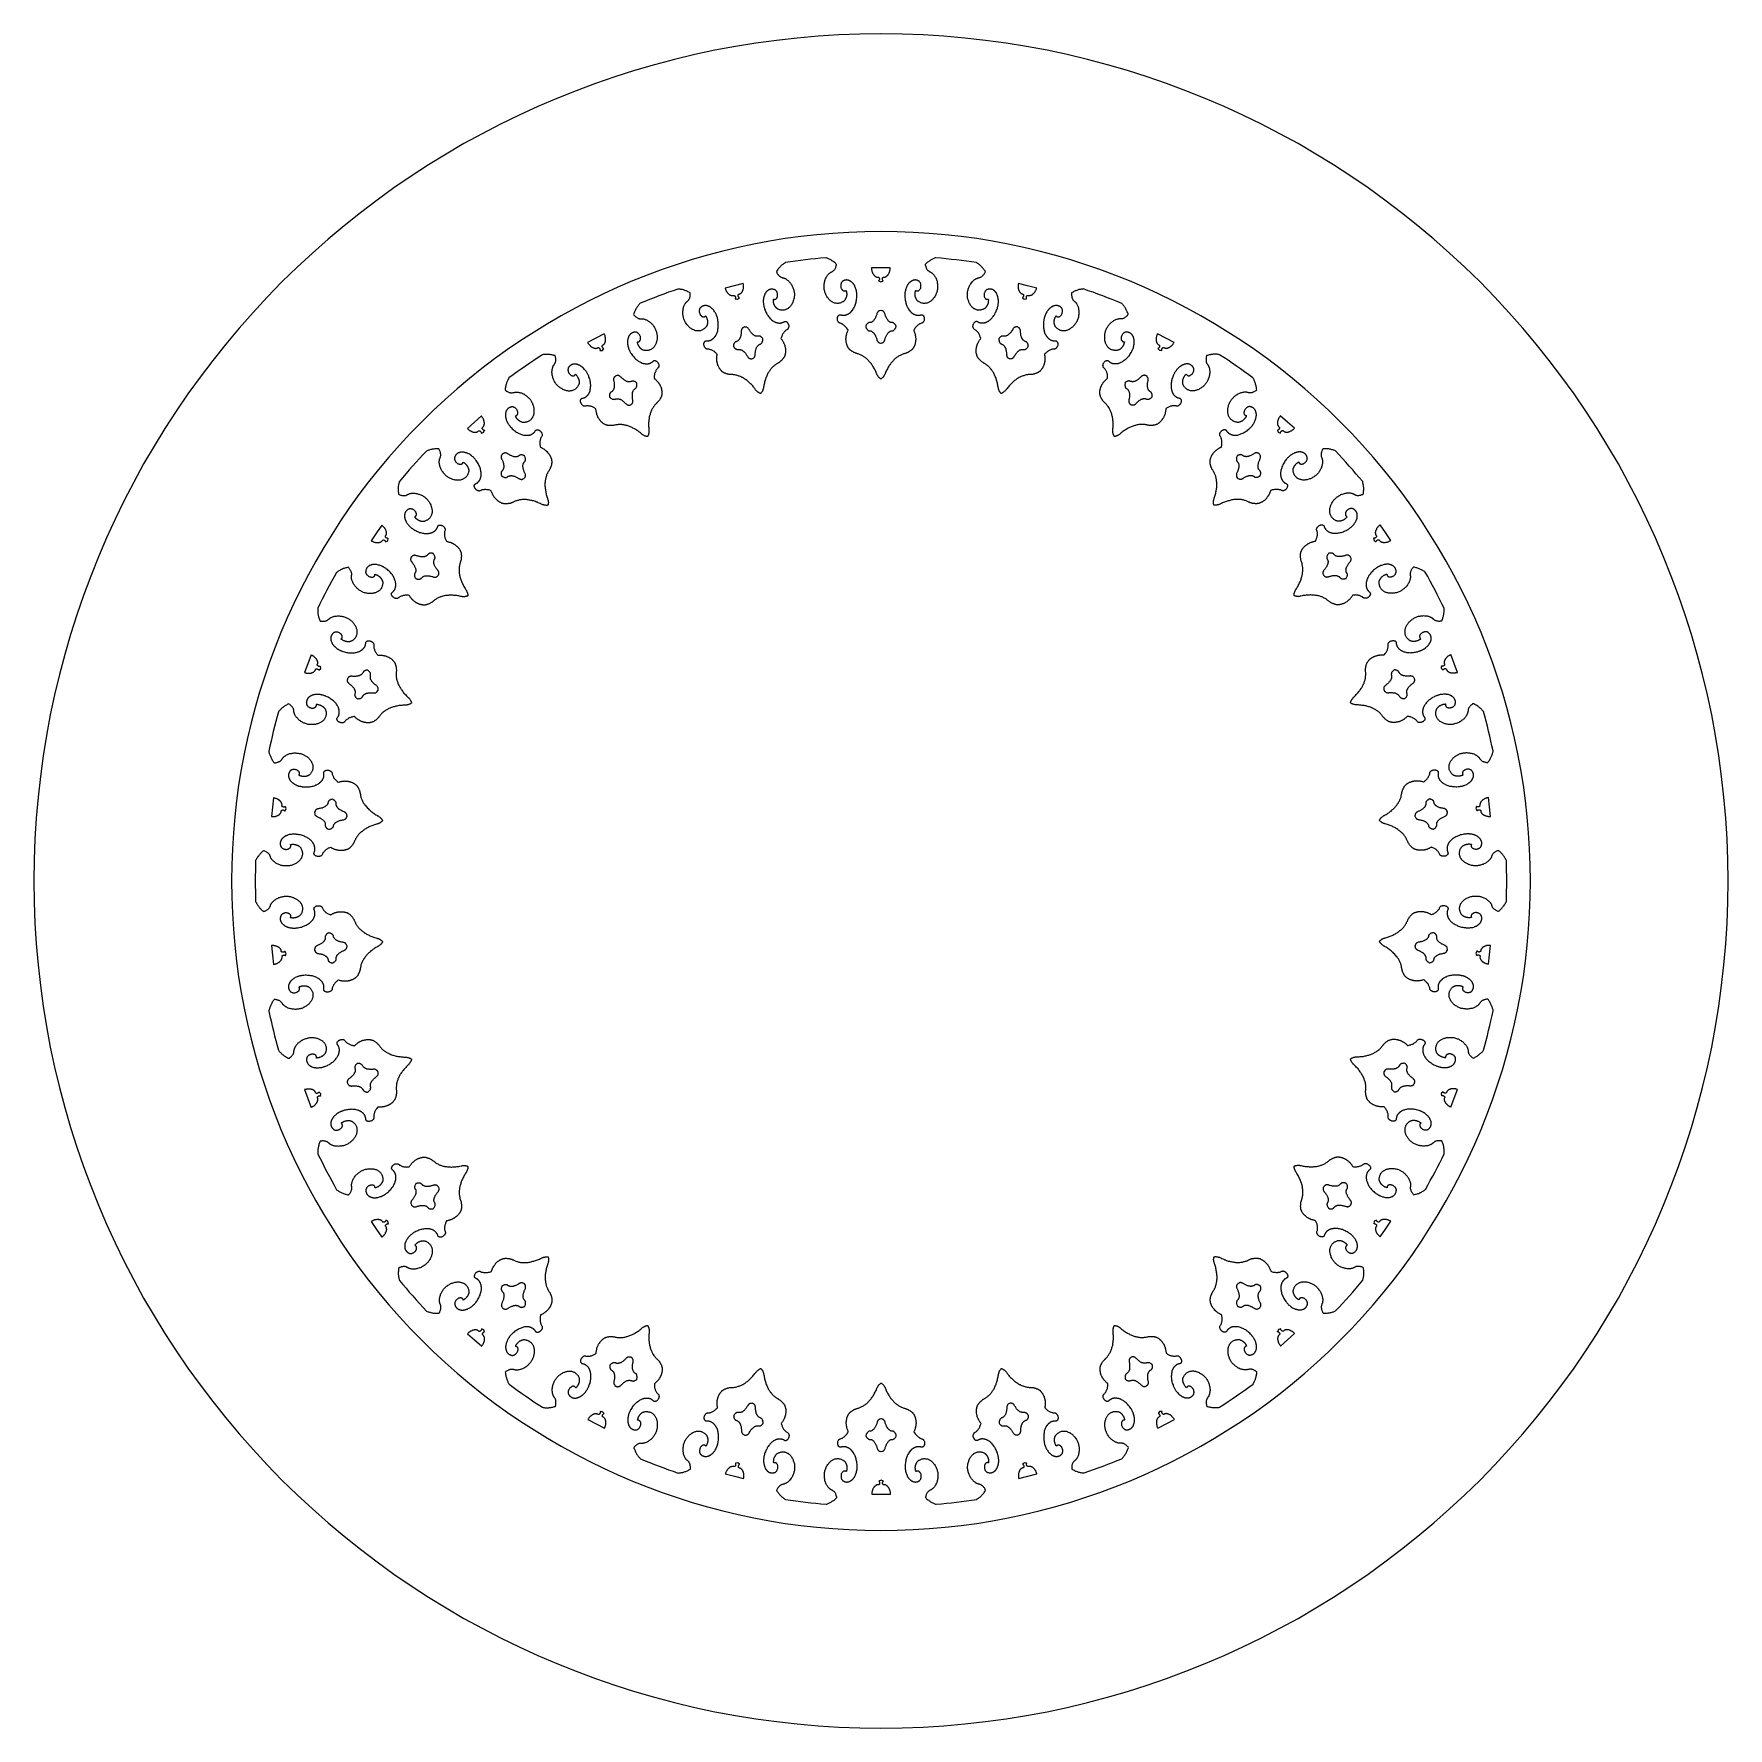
# Model space of a CAD drawing. Extents: x -570 to 570, y -570 to 570.
import ezdxf

# ---------------------------------------------------------------- set-up
doc = ezdxf.new("R2010")
doc.units = 0
doc.header["$MEASUREMENT"] = 0
doc.layers.add('BITMAP_LAYER', color=18, linetype='CONTINUOUS')

msp = doc.modelspace()

# ---------------------------------------------------------------- linework, layer by layer
at = {"layer": 'BITMAP_LAYER'}
for points in [[(0, 570, 0.414214), (-570, 0, 0.414214), (0, -570, 0.414214), (570, 0, 0.414214)], [(-437, 0, 0.414214), (0, -437, 0.414214), (437, 0, 0.414214), (0, 437, 0.414214)]]:
    msp.add_lwpolyline(points, format="xyb", close=True, dxfattribs=at)
for points in [[(-305.8, -289.4), (-305.3, -289.6), (-304.8, -289.8), (-304.4, -289.9), (-303.9, -290.1), (-303.4, -290.2), (-302.9, -290.4), (-302.3, -290.5), (-301.8, -290.6), (-301.3, -290.7), (-300.8, -290.7), (-300.2, -290.8), (-299.7, -290.8), (-299.1, -290.9), (-298.5, -290.9), (-298, -290.9), (-297.4, -290.9), (-297.2, -290.5), (-296.9, -290.1), (-296.8, -289.7), (-296.6, -289.2), (-296.5, -288.8), (-296.3, -288.4), (-296.2, -288), (-296.2, -287.6), (-296.1, -287.3), (-296.1, -286.9), (-296.1, -286.6), (-296.1, -286.3), (-296.2, -286), (-296.2, -285.7), (-296.3, -285.4), (-296.4, -285.2), (-296.5, -284.9), (-296.6, -284.7), (-296.7, -284.5), (-296.8, -284.3), (-296.8, -284.1), (-296.9, -283.9), (-296.9, -283.6), (-297, -283.4), (-297, -283.2), (-297, -282.9), (-297.1, -282.7), (-297.1, -282.4), (-297.1, -281.9), (-297, -281.4), (-297, -280.9), (-296.9, -280.4), (-296.8, -279.8), (-296.7, -279.3), (-296.5, -278.7), (-296.3, -278.2), (-296.1, -277.6), (-295.8, -277.1), (-295.5, -276.6), (-295.2, -276.1), (-294.9, -275.6), (-294.6, -275.1), (-294.3, -274.7), (-293.9, -274.2), (-293.5, -273.8), (-293.1, -273.4), (-292.7, -273), (-292.3, -272.6), (-291.8, -272.3), (-291.4, -272), (-290.9, -271.7), (-290.4, -271.4), (-289.9, -271.1), (-289.5, -270.9), (-288.9, -270.7), (-288.4, -270.5), (-287.8, -270.3), (-287.3, -270.2), (-286.8, -270), (-286.2, -269.9), (-285.7, -269.9), (-285.2, -269.8), (-284.7, -269.8), (-284.3, -269.8), (-283.8, -269.8), (-283.3, -269.9), (-282.9, -270), (-282.4, -270.1), (-282, -270.2), (-281.6, -270.3), (-281.2, -270.5), (-280.8, -270.7), (-280.4, -270.9), (-280.1, -271.1), (-279.8, -271.4), (-279.4, -271.6), (-279.1, -271.9), (-278.9, -272.2), (-278.6, -272.6), (-278.4, -272.9), (-278.1, -273.3), (-277.9, -273.7), (-277.7, -274.1), (-277.6, -274.6), (-277.5, -275), (-277.3, -275.5), (-277.3, -275.7), (-277.3, -275.9), (-277.3, -276.1), (-277.3, -276.3), (-277.3, -276.6), (-277.3, -276.8), (-277.3, -277), (-277.4, -277.2), (-277.4, -277.5), (-277.5, -277.7), (-277.6, -277.9), (-277.7, -278.2), (-277.8, -278.4), (-277.9, -278.6), (-278, -278.8), (-278.1, -279.1), (-278.2, -279.3), (-278.4, -279.5), (-278.5, -279.7), (-278.7, -279.9), (-278.8, -280.1), (-279, -280.3), (-279.2, -280.5), (-279.4, -280.7), (-279.6, -280.9), (-279.8, -281.1), (-280, -281.2), (-280.2, -281.4), (-280.4, -281.6), (-280.6, -281.7), (-280.8, -281.8), (-281.1, -282), (-281.1, -281.8), (-281.1, -281.7), (-281.2, -281.6), (-281.2, -281.5), (-281.3, -281.4), (-281.4, -281.3), (-281.4, -281.2), (-281.5, -281.1), (-281.6, -281), (-281.7, -280.9), (-281.8, -280.9), (-281.9, -280.8), (-282, -280.7), (-282.1, -280.7), (-282.2, -280.6), (-282.3, -280.6), (-282.4, -280.6), (-282.5, -280.5), (-282.8, -280.5), (-283.1, -280.5), (-283.4, -280.5), (-283.6, -280.6), (-283.9, -280.7), (-284.2, -280.8), (-284.5, -281), (-284.8, -281.1), (-285.1, -281.3), (-285.4, -281.5), (-285.6, -281.8), (-285.8, -282), (-286, -282.3), (-286.2, -282.5), (-286.4, -282.8), (-286.5, -283.1), (-286.7, -283.4), (-286.7, -283.7), (-286.8, -284), (-286.8, -284.2), (-286.9, -284.5), (-286.8, -284.6), (-286.8, -284.8), (-286.8, -284.9), (-286.8, -285), (-286.7, -285.3), (-286.6, -285.5), (-286.5, -285.8), (-286.4, -286), (-286.3, -286.2), (-286.2, -286.4), (-286.1, -286.6), (-285.9, -286.8), (-285.8, -287), (-285.6, -287.1), (-285.5, -287.3), (-285.3, -287.5), (-285.1, -287.6), (-285, -287.7), (-284.8, -287.9), (-284.6, -288), (-284.4, -288.1), (-284.2, -288.2), (-284, -288.3), (-283.8, -288.4), (-283.6, -288.4), (-283.4, -288.5), (-283.1, -288.6), (-282.9, -288.6), (-282.7, -288.6), (-282.4, -288.7), (-282.2, -288.7), (-282, -288.7), (-281.7, -288.7), (-281.5, -288.7), (-281.2, -288.7), (-281, -288.7), (-280.7, -288.6), (-280.4, -288.6), (-280.2, -288.5), (-279.9, -288.5), (-279.7, -288.4), (-279.4, -288.4), (-279.1, -288.3), (-278.9, -288.2), (-278.6, -288.1), (-278.3, -288), (-278.1, -287.9), (-277.8, -287.7), (-277.2, -287.5), (-276.7, -287.2), (-276.2, -286.8), (-275.9, -286.7), (-275.6, -286.5), (-275.4, -286.3), (-275.1, -286.1), (-274.9, -285.9), (-274.6, -285.6), (-274.4, -285.4), (-274.1, -285.2), (-273.9, -284.9), (-273.6, -284.7), (-273.4, -284.4), (-273.1, -284.1), (-272.9, -283.9), (-272.7, -283.6), (-272.2, -283), (-271.8, -282.4), (-271.4, -281.8), (-271, -281.2), (-270.7, -280.5), (-270.4, -279.9), (-270.1, -279.3), (-269.8, -278.7), (-269.6, -278.1), (-269.4, -277.4), (-269.3, -276.8), (-269.1, -276.2), (-269, -275.6), (-268.9, -275.1), (-268.9, -274.5), (-268.9, -273.9), (-268.9, -273.6), (-268.9, -273.4), (-268.9, -273.1), (-269, -272.8), (-269, -272.6), (-269, -272.3), (-269.1, -272), (-269.1, -271.8), (-269.2, -271.5), (-269.3, -271.3), (-269.4, -271.1), (-269.4, -270.8), (-269.5, -270.6), (-269.6, -270.4), (-269.8, -270.1), (-269.9, -269.9), (-270, -269.7), (-270.1, -269.5), (-270.3, -269.3), (-270.4, -269.1), (-270.6, -268.9), (-270.7, -268.8), (-270.9, -268.6), (-271.1, -268.4), (-271.3, -268.3), (-271.4, -268.1), (-271.6, -268), (-271.8, -267.8), (-272.1, -267.7), (-272.3, -267.6), (-272.5, -267.5), (-272.7, -267.4), (-272.9, -267.3), (-273.1, -267.1), (-273.2, -267), (-273.3, -266.9), (-273.4, -266.7), (-273.5, -266.5), (-273.5, -266.3), (-273.6, -266.1), (-273.6, -265.9), (-273.5, -265.6), (-273.5, -265.4), (-273.4, -265.2), (-273.3, -264.9), (-273.2, -264.7), (-273.1, -264.4), (-272.9, -264.2), (-272.8, -263.9), (-272.6, -263.7), (-272.4, -263.5), (-272.2, -263.3), (-272, -263.2), (-271.7, -263), (-271.5, -262.9), (-271.3, -262.8), (-271.1, -262.7), (-270.8, -262.6), (-270.6, -262.6), (-270.4, -262.6), (-270.2, -262.6), (-270, -262.6), (-269.8, -262.6), (-269.6, -262.7), (-269.2, -262.9), (-268.8, -263.1), (-268.4, -263.2), (-268, -263.3), (-267.5, -263.4), (-267.1, -263.5), (-266.6, -263.5), (-266.2, -263.5), (-265.7, -263.5), (-265.2, -263.5), (-264.7, -263.4), (-264.2, -263.3), (-263.7, -263.2), (-263.2, -263.1), (-262.7, -262.9), (-262.1, -262.7), (-262, -262.4), (-261.9, -262), (-261.8, -261.7), (-261.7, -261.3), (-261.5, -261), (-261.4, -260.6), (-261.2, -260.3), (-261, -260), (-260.9, -259.7), (-260.7, -259.4), (-260.6, -259.2), (-260.4, -258.9), (-260.3, -258.7), (-260.1, -258.4), (-259.9, -258.2), (-259.7, -257.9), (-259.5, -257.7), (-259.3, -257.4), (-259.1, -257.2), (-258.9, -257), (-258.7, -256.8), (-258.4, -256.5), (-258.2, -256.3), (-258, -256.1), (-257.7, -255.9), (-257.5, -255.8), (-257.2, -255.6), (-257, -255.4), (-256.8, -255.2), (-256.5, -255.1), (-256.3, -254.9), (-256, -254.8), (-255.7, -254.7), (-255.5, -254.6), (-255.2, -254.4), (-255, -254.3), (-254.7, -254.2), (-254.5, -254.2), (-254.2, -254.1), (-254, -254), (-253.7, -254), (-253.5, -253.9), (-253.2, -253.9), (-253, -253.8), (-252.7, -253.8), (-252.5, -253.8), (-252.2, -253.8), (-252, -253.8), (-251.6, -253.9), (-251.3, -253.9), (-251, -253.9), (-250.7, -254), (-250.3, -254), (-250, -254.1), (-249.7, -254.2), (-249.4, -254.3), (-249.1, -254.4), (-248.8, -254.4), (-248.5, -254.5), (-248.2, -254.7), (-247.9, -254.8), (-247.6, -254.9), (-247.3, -255), (-247.1, -255.2), (-246.6, -255.4), (-246.1, -255.6), (-245.6, -255.8), (-245.1, -256), (-244.6, -256.1), (-244.1, -256.3), (-243.6, -256.4), (-243, -256.5), (-242.5, -256.6), (-241.9, -256.6), (-241.4, -256.7), (-240.8, -256.7), (-240.2, -256.7), (-239.7, -256.7), (-239.1, -256.7), (-238.5, -256.7), (-237.9, -256.6), (-237.3, -256.6), (-236.7, -256.5), (-236.1, -256.4), (-235.5, -256.2), (-234.9, -256.1), (-234.2, -255.9), (-233.6, -255.8), (-233, -255.6), (-232.4, -255.4), (-231.7, -255.1), (-231.1, -254.9), (-230.5, -254.6), (-229.8, -254.4), (-229.2, -254.1), (-228.5, -253.8), (-228.2, -253.6), (-227.9, -253.5), (-227.6, -253.4), (-227.3, -253.3), (-227.1, -253.2), (-226.8, -253.1), (-226.5, -253), (-226.2, -253), (-225.9, -252.9), (-225.6, -252.9), (-225.3, -252.9), (-225, -252.8), (-224.8, -252.9), (-224.5, -252.9), (-224.2, -252.9), (-224, -252.9), (-223.9, -253.2), (-223.8, -253.5), (-223.8, -253.7), (-223.7, -254), (-223.7, -254.3), (-223.7, -254.6), (-223.7, -254.8), (-223.7, -255.1), (-223.7, -255.4), (-223.8, -255.7), (-223.8, -256), (-223.9, -256.3), (-223.9, -256.6), (-224, -257), (-224.1, -257.3), (-224.2, -257.6), (-224.5, -258.3), (-224.7, -258.9), (-224.9, -259.6), (-225.1, -260.3), (-225.2, -260.9), (-225.4, -261.6), (-225.5, -262.2), (-225.6, -262.9), (-225.7, -263.5), (-225.8, -264.1), (-225.9, -264.8), (-225.9, -265.4), (-225.9, -266), (-225.9, -266.6), (-225.9, -267.2), (-225.9, -267.8), (-225.9, -268.4), (-225.8, -269), (-225.8, -269.6), (-225.7, -270.1), (-225.6, -270.7), (-225.5, -271.2), (-225.3, -271.8), (-225.2, -272.3), (-225, -272.8), (-224.8, -273.3), (-224.6, -273.8), (-224.4, -274.3), (-224.2, -274.8), (-223.9, -275.2), (-223.7, -275.7), (-223.4, -276.1), (-223.2, -276.4), (-223, -276.7), (-222.9, -276.9), (-222.7, -277.2), (-222.6, -277.5), (-222.5, -277.8), (-222.3, -278.1), (-222.2, -278.3), (-222.1, -278.6), (-222, -278.9), (-221.9, -279.3), (-221.8, -279.6), (-221.7, -279.9), (-221.6, -280.2), (-221.5, -280.5), (-221.5, -280.9), (-221.4, -281.1), (-221.4, -281.3), (-221.4, -281.6), (-221.4, -281.8), (-221.4, -282.1), (-221.4, -282.3), (-221.4, -282.6), (-221.4, -282.8), (-221.4, -283.1), (-221.5, -283.4), (-221.5, -283.6), (-221.6, -283.9), (-221.7, -284.2), (-221.8, -284.4), (-221.9, -284.7), (-222, -285), (-222.1, -285.2), (-222.2, -285.5), (-222.3, -285.8), (-222.4, -286), (-222.6, -286.3), (-222.7, -286.6), (-222.9, -286.8), (-223, -287.1), (-223.2, -287.3), (-223.4, -287.6), (-223.6, -287.8), (-223.8, -288.1), (-224, -288.3), (-224.2, -288.6), (-224.4, -288.8), (-224.6, -289), (-224.8, -289.2), (-225, -289.5), (-225.3, -289.7), (-225.5, -289.9), (-225.7, -290), (-226, -290.2), (-226.2, -290.4), (-226.5, -290.6), (-226.8, -290.8), (-227.1, -291), (-227.4, -291.2), (-227.8, -291.4), (-228.1, -291.5), (-228.4, -291.7), (-228.7, -291.9), (-229.1, -292), (-229.2, -292.6), (-229.3, -293.1), (-229.4, -293.6), (-229.4, -294.1), (-229.4, -294.6), (-229.4, -295.1), (-229.4, -295.6), (-229.4, -296.1), (-229.3, -296.6), (-229.2, -297), (-229.1, -297.4), (-229, -297.9), (-228.8, -298.3), (-228.6, -298.7), (-228.4, -299), (-228.2, -299.4), (-228.1, -299.6), (-228, -299.8), (-227.9, -300), (-227.9, -300.2), (-227.9, -300.4), (-227.9, -300.6), (-228, -300.9), (-228, -301.1), (-228.1, -301.3), (-228.2, -301.6), (-228.3, -301.8), (-228.5, -302.1), (-228.6, -302.3), (-228.8, -302.5), (-229, -302.7), (-229.2, -302.9), (-229.5, -303.1), (-229.7, -303.3), (-229.9, -303.4), (-230.1, -303.5), (-230.4, -303.6), (-230.6, -303.7), (-230.8, -303.7), (-231, -303.7), (-231.3, -303.8), (-231.5, -303.7), (-231.7, -303.7), (-231.8, -303.6), (-232, -303.5), (-232.1, -303.4), (-232.3, -303.3), (-232.3, -303.2), (-232.4, -303.1), (-232.5, -302.9), (-232.7, -302.7), (-232.8, -302.5), (-233, -302.3), (-233.1, -302.1), (-233.3, -301.9), (-233.5, -301.7), (-233.7, -301.6), (-233.8, -301.4), (-234, -301.3), (-234.2, -301.1), (-234.4, -301), (-234.6, -300.9), (-234.9, -300.8), (-235.1, -300.7), (-235.3, -300.6), (-235.5, -300.5), (-235.8, -300.4), (-236, -300.3), (-236.2, -300.2), (-236.5, -300.2), (-236.7, -300.1), (-237, -300.1), (-237.2, -300.1), (-237.5, -300), (-237.7, -300), (-238, -300), (-238.3, -300), (-238.5, -300), (-238.8, -300), (-239.1, -300), (-239.4, -300.1), (-239.9, -300.1), (-240.5, -300.3), (-241.1, -300.4), (-241.6, -300.6), (-242.2, -300.8), (-242.8, -301), (-243.4, -301.3), (-244, -301.6), (-244.6, -301.9), (-245.1, -302.2), (-245.7, -302.6), (-246.3, -303), (-246.9, -303.5), (-247.4, -304), (-248, -304.5), (-248.5, -305), (-248.8, -305.2), (-249, -305.5), (-249.3, -305.8), (-249.5, -306), (-249.7, -306.3), (-249.9, -306.6), (-250.1, -306.9), (-250.3, -307.2), (-250.5, -307.4), (-250.7, -307.7), (-250.9, -308), (-251, -308.3), (-251.3, -308.9), (-251.6, -309.4), (-251.8, -310), (-252, -310.6), (-252.2, -311.1), (-252.3, -311.4), (-252.3, -311.7), (-252.4, -312), (-252.4, -312.2), (-252.5, -312.5), (-252.5, -312.8), (-252.5, -313), (-252.6, -313.3), (-252.6, -313.6), (-252.6, -313.8), (-252.6, -314.1), (-252.5, -314.3), (-252.5, -314.6), (-252.5, -314.8), (-252.4, -315.1), (-252.4, -315.3), (-252.3, -315.5), (-252.3, -315.8), (-252.2, -316), (-252.1, -316.2), (-252, -316.4), (-251.9, -316.6), (-251.8, -316.8), (-251.7, -317), (-251.6, -317.2), (-251.4, -317.4), (-251.3, -317.5), (-251.2, -317.7), (-251, -317.9), (-250.8, -318), (-250.7, -318.1), (-250.5, -318.3), (-250.3, -318.4), (-250.1, -318.5), (-249.9, -318.6), (-249.7, -318.7), (-249.5, -318.8), (-249.2, -318.9), (-249, -319), (-248.8, -319.1), (-248.5, -319.1), (-248.3, -319.2), (-248.1, -319.2), (-248, -319.2), (-247.9, -319.2), (-247.7, -319.2), (-247.5, -319.1), (-247.2, -319.1), (-246.9, -319), (-246.6, -318.8), (-246.4, -318.7), (-246.1, -318.5), (-245.8, -318.3), (-245.6, -318.1), (-245.4, -317.9), (-245.2, -317.6), (-245, -317.3), (-244.8, -317.1), (-244.6, -316.8), (-244.5, -316.5), (-244.4, -316.1), (-244.3, -315.8), (-244.2, -315.5), (-244.2, -315.2), (-244.2, -314.9), (-244.2, -314.7), (-244.3, -314.4), (-244.3, -314.3), (-244.4, -314.2), (-244.4, -314.1), (-244.5, -314), (-244.6, -313.9), (-244.6, -313.8), (-244.7, -313.7), (-244.8, -313.6), (-244.9, -313.5), (-245, -313.5), (-245.1, -313.4), (-245.2, -313.3), (-245.3, -313.3), (-245.4, -313.2), (-245.5, -313.2), (-245.6, -313.2), (-245.8, -313.1), (-245.9, -313.1), (-245.8, -312.9), (-245.7, -312.6), (-245.6, -312.4), (-245.4, -312.2), (-245.3, -311.9), (-245.2, -311.7), (-245, -311.5), (-244.9, -311.3), (-244.7, -311.1), (-244.5, -310.9), (-244.3, -310.7), (-244.2, -310.5), (-244, -310.3), (-243.8, -310.1), (-243.6, -310), (-243.4, -309.8), (-243.2, -309.7), (-243, -309.5), (-242.7, -309.4), (-242.5, -309.3), (-242.3, -309.2), (-242.1, -309.1), (-241.9, -309), (-241.7, -308.9), (-241.4, -308.8), (-241.2, -308.8), (-241, -308.7), (-240.8, -308.7), (-240.6, -308.6), (-240.3, -308.6), (-240.1, -308.6), (-239.9, -308.6), (-239.4, -308.7), (-239, -308.8), (-238.5, -308.9), (-238.1, -309), (-237.7, -309.2), (-237.3, -309.3), (-236.9, -309.5), (-236.5, -309.8), (-236.2, -310), (-235.8, -310.3), (-235.5, -310.5), (-235.2, -310.9), (-235, -311.2), (-234.7, -311.5), (-234.5, -311.9), (-234.3, -312.2), (-234.1, -312.6), (-233.9, -313), (-233.8, -313.5), (-233.6, -313.9), (-233.5, -314.4), (-233.4, -314.8), (-233.4, -315.3), (-233.3, -315.8), (-233.3, -316.3), (-233.3, -316.8), (-233.4, -317.3), (-233.4, -317.9), (-233.5, -318.4), (-233.6, -319), (-233.8, -319.5), (-233.9, -320.1), (-234.1, -320.6), (-234.3, -321.1), (-234.5, -321.6), (-234.7, -322.1), (-235, -322.6), (-235.3, -323.1), (-235.6, -323.6), (-235.9, -324), (-236.3, -324.5), (-236.7, -324.9), (-237.1, -325.3), (-237.5, -325.7), (-237.9, -326.1), (-238.3, -326.5), (-238.8, -326.8), (-239.3, -327.2), (-239.8, -327.5), (-240.3, -327.8), (-240.8, -328), (-241.3, -328.3), (-241.9, -328.5), (-242.4, -328.7), (-242.9, -328.8), (-243.4, -328.9), (-243.9, -329), (-244.4, -329.1), (-244.7, -329.1), (-244.9, -329.1), (-245.2, -329.1), (-245.4, -329.1), (-245.6, -329.1), (-245.9, -329.1), (-246.1, -329), (-246.3, -329), (-246.6, -328.9), (-246.8, -328.9), (-247, -328.8), (-247.2, -328.8), (-247.5, -328.7), (-247.8, -328.6), (-248.1, -328.6), (-248.4, -328.6), (-248.7, -328.6), (-249, -328.6), (-249.4, -328.7), (-249.7, -328.8), (-250.1, -328.9), (-250.5, -329.1), (-250.9, -329.2), (-251.2, -329.4), (-251.6, -329.6), (-252, -329.9), (-252.4, -330.1), (-252.8, -330.4), (-252.7, -331), (-252.6, -331.5), (-252.6, -332.1), (-252.5, -332.7), (-252.4, -333.2), (-252.2, -333.7), (-252.1, -334.3), (-252, -334.8), (-251.8, -335.3), (-251.6, -335.8), (-251.4, -336.3), (-251.2, -336.8), (-251, -337.2), (-250.8, -337.7), (-250.5, -338.1), (-250.3, -338.6), (-247.5, -340.6), (-244.8, -342.6), (-242, -344.6), (-239.2, -346.5), (-236.3, -348.5), (-233.5, -350.4), (-230.6, -352.3), (-227.8, -354.1), (-227.3, -354.2), (-226.7, -354.3), (-226.2, -354.4), (-225.7, -354.4), (-225.2, -354.4), (-224.7, -354.4), (-224.1, -354.4), (-223.6, -354.4), (-223, -354.3), (-222.5, -354.3), (-221.9, -354.2), (-221.4, -354.1), (-220.8, -354), (-220.3, -353.9), (-219.7, -353.7), (-219.1, -353.6), (-219, -353.1), (-218.9, -352.7), (-218.8, -352.3), (-218.8, -351.8), (-218.7, -351.4), (-218.7, -351), (-218.7, -350.5), (-218.7, -350.1), (-218.8, -349.8), (-218.8, -349.5), (-218.9, -349.1), (-219, -348.8), (-219.1, -348.6), (-219.2, -348.3), (-219.4, -348), (-219.6, -347.8), (-219.7, -347.6), (-219.9, -347.4), (-220, -347.3), (-220.1, -347.1), (-220.2, -346.9), (-220.3, -346.7), (-220.4, -346.5), (-220.5, -346.2), (-220.6, -346), (-220.7, -345.8), (-220.8, -345.6), (-220.8, -345.3), (-221, -344.8), (-221.1, -344.3), (-221.1, -343.8), (-221.2, -343.3), (-221.2, -342.7), (-221.2, -342.2), (-221.2, -341.6), (-221.1, -341), (-221, -340.4), (-220.9, -339.8), (-220.8, -339.3), (-220.6, -338.7), (-220.4, -338.2), (-220.2, -337.6), (-220, -337.1), (-219.7, -336.6), (-219.5, -336.1), (-219.2, -335.6), (-218.9, -335.1), (-218.5, -334.7), (-218.2, -334.2), (-217.8, -333.8), (-217.4, -333.4), (-217, -333), (-216.6, -332.6), (-216.2, -332.3), (-215.7, -332), (-215.2, -331.6), (-214.8, -331.3), (-214.3, -331.1), (-213.8, -330.8), (-213.3, -330.6), (-212.8, -330.4), (-212.4, -330.2), (-211.9, -330.1), (-211.4, -330), (-211, -329.9), (-210.5, -329.8), (-210, -329.8), (-209.6, -329.8), (-209.2, -329.8), (-208.7, -329.8), (-208.3, -329.9), (-207.9, -330), (-207.5, -330.1), (-207.1, -330.3), (-206.7, -330.4), (-206.3, -330.6), (-206, -330.8), (-205.6, -331.1), (-205.3, -331.3), (-204.9, -331.6), (-204.6, -331.9), (-204.4, -332.3), (-204.1, -332.6), (-203.8, -333), (-203.6, -333.4), (-203.4, -333.9), (-203.3, -334), (-203.2, -334.2), (-203.1, -334.5), (-203.1, -334.7), (-203, -334.9), (-203, -335.1), (-203, -335.3), (-203, -335.6), (-203, -335.8), (-203, -336), (-203, -336.3), (-203, -336.5), (-203.1, -336.8), (-203.1, -337), (-203.2, -337.3), (-203.2, -337.5), (-203.3, -337.7), (-203.4, -338), (-203.5, -338.2), (-203.6, -338.5), (-203.7, -338.7), (-203.8, -339), (-203.9, -339.2), (-204.1, -339.4), (-204.2, -339.6), (-204.4, -339.9), (-204.5, -340.1), (-204.7, -340.3), (-204.9, -340.5), (-205, -340.7), (-205.2, -340.9), (-205.4, -341), (-205.5, -340.9), (-205.6, -340.8), (-205.6, -340.7), (-205.7, -340.6), (-205.8, -340.5), (-205.9, -340.4), (-206, -340.4), (-206.1, -340.3), (-206.2, -340.2), (-206.3, -340.2), (-206.4, -340.1), (-206.5, -340.1), (-206.6, -340.1), (-206.7, -340), (-206.8, -340), (-207, -340), (-207.1, -340), (-207.2, -340), (-207.5, -340), (-207.7, -340.1), (-208, -340.2), (-208.2, -340.3), (-208.5, -340.5), (-208.8, -340.7), (-209, -340.9), (-209.3, -341.1), (-209.5, -341.4), (-209.7, -341.6), (-209.9, -341.9), (-210, -342.2), (-210.2, -342.5), (-210.3, -342.8), (-210.4, -343.1), (-210.5, -343.4), (-210.5, -343.7), (-210.5, -344.1), (-210.5, -344.3), (-210.5, -344.6), (-210.4, -344.9), (-210.4, -345), (-210.3, -345.1), (-210.3, -345.3), (-210.2, -345.4), (-210.1, -345.6), (-210, -345.8), (-209.8, -346), (-209.7, -346.2), (-209.5, -346.4), (-209.3, -346.6), (-209.2, -346.7), (-209, -346.9), (-208.8, -347), (-208.6, -347.2), (-208.4, -347.3), (-208.2, -347.4), (-208, -347.5), (-207.8, -347.6), (-207.6, -347.7), (-207.4, -347.7), (-207.2, -347.8), (-207, -347.8), (-206.8, -347.9), (-206.5, -347.9), (-206.3, -347.9), (-206.1, -347.9), (-205.9, -347.9), (-205.6, -347.9), (-205.4, -347.9), (-205.2, -347.9), (-204.9, -347.8), (-204.7, -347.8), (-204.4, -347.7), (-204.2, -347.7), (-204, -347.6), (-203.7, -347.5), (-203.5, -347.4), (-203.2, -347.3), (-203, -347.2), (-202.7, -347.1), (-202.5, -347), (-202.3, -346.8), (-202, -346.7), (-201.8, -346.5), (-201.6, -346.4), (-201.3, -346.2), (-201.1, -346), (-200.8, -345.9), (-200.4, -345.5), (-199.9, -345), (-199.5, -344.6), (-199.3, -344.4), (-199.1, -344.1), (-198.9, -343.9), (-198.7, -343.6), (-198.5, -343.3), (-198.3, -343.1), (-198.1, -342.8), (-197.9, -342.5), (-197.7, -342.2), (-197.5, -341.9), (-197.4, -341.6), (-197.2, -341.3), (-197, -340.9), (-196.9, -340.6), (-196.6, -339.9), (-196.3, -339.2), (-196.1, -338.5), (-195.8, -337.8), (-195.7, -337.2), (-195.5, -336.5), (-195.4, -335.8), (-195.3, -335.1), (-195.2, -334.5), (-195.2, -333.9), (-195.2, -333.2), (-195.2, -332.6), (-195.2, -332), (-195.3, -331.4), (-195.4, -330.9), (-195.5, -330.3), (-195.6, -330), (-195.7, -329.8), (-195.8, -329.5), (-195.9, -329.3), (-196, -329), (-196.1, -328.8), (-196.2, -328.5), (-196.3, -328.3), (-196.4, -328.1), (-196.5, -327.8), (-196.7, -327.6), (-196.8, -327.4), (-197, -327.2), (-197.1, -327), (-197.3, -326.8), (-197.4, -326.7), (-197.6, -326.5), (-197.8, -326.3), (-198, -326.2), (-198.1, -326), (-198.3, -325.9), (-198.5, -325.7), (-198.7, -325.6), (-199, -325.5), (-199.2, -325.4), (-199.4, -325.3), (-199.6, -325.2), (-199.9, -325.1), (-200.1, -325), (-200.3, -325), (-200.6, -324.9), (-200.8, -324.9), (-201, -324.8), (-201.2, -324.7), (-201.4, -324.6), (-201.5, -324.5), (-201.6, -324.4), (-201.8, -324.2), (-201.8, -324), (-201.9, -323.8), (-202, -323.6), (-202, -323.4), (-202, -323.1), (-202, -322.9), (-202, -322.6), (-201.9, -322.4), (-201.9, -322.1), (-201.8, -321.8), (-201.7, -321.6), (-201.5, -321.3), (-201.4, -321.1), (-201.2, -320.8), (-201.1, -320.6), (-200.9, -320.4), (-200.7, -320.2), (-200.5, -320.1), (-200.3, -319.9), (-200.1, -319.8), (-199.9, -319.7), (-199.7, -319.6), (-199.5, -319.6), (-199.3, -319.6), (-199.1, -319.6), (-198.9, -319.6), (-198.5, -319.7), (-198, -319.8), (-197.6, -319.8), (-197.2, -319.8), (-196.7, -319.8), (-196.3, -319.7), (-195.8, -319.7), (-195.4, -319.6), (-194.9, -319.4), (-194.4, -319.3), (-194, -319.1), (-193.5, -318.9), (-193, -318.7), (-192.6, -318.4), (-192.1, -318.1), (-191.6, -317.8), (-191.6, -317.5), (-191.6, -317.1), (-191.6, -316.7), (-191.5, -316.4), (-191.4, -316), (-191.4, -315.6), (-191.3, -315.2), (-191.2, -314.9), (-191.2, -314.6), (-191.1, -314.3), (-191, -314), (-190.9, -313.7), (-190.8, -313.4), (-190.7, -313.2), (-190.6, -312.9), (-190.4, -312.6), (-190.3, -312.3), (-190.2, -312), (-190, -311.7), (-189.9, -311.5), (-189.7, -311.2), (-189.5, -310.9), (-189.3, -310.7), (-189.2, -310.4), (-189, -310.2), (-188.8, -309.9), (-188.6, -309.7), (-188.4, -309.5), (-188.2, -309.3), (-188, -309.1), (-187.8, -308.9), (-187.6, -308.7), (-187.4, -308.5), (-187.1, -308.3), (-186.9, -308.1), (-186.7, -308), (-186.5, -307.8), (-186.3, -307.7), (-186, -307.5), (-185.8, -307.4), (-185.6, -307.3), (-185.3, -307.2), (-185.1, -307.1), (-184.9, -307), (-184.6, -306.9), (-184.4, -306.9), (-184.1, -306.8), (-183.9, -306.8), (-183.6, -306.7), (-183.2, -306.7), (-182.9, -306.6), (-182.6, -306.6), (-182.3, -306.6), (-181.9, -306.6), (-181.6, -306.6), (-181.3, -306.6), (-181, -306.6), (-180.7, -306.6), (-180.4, -306.6), (-180, -306.7), (-179.7, -306.7), (-179.4, -306.7), (-179.1, -306.8), (-178.8, -306.9), (-178.3, -307), (-177.8, -307.1), (-177.3, -307.1), (-176.7, -307.2), (-176.2, -307.2), (-175.7, -307.2), (-175.1, -307.2), (-174.6, -307.2), (-174, -307.1), (-173.5, -307.1), (-172.9, -307), (-172.4, -306.9), (-171.8, -306.8), (-171.3, -306.6), (-170.7, -306.5), (-170.1, -306.3), (-169.6, -306.1), (-169, -305.9), (-168.4, -305.7), (-167.9, -305.4), (-167.3, -305.1), (-166.7, -304.9), (-166.2, -304.6), (-165.6, -304.2), (-165, -303.9), (-164.5, -303.6), (-163.9, -303.2), (-163.4, -302.8), (-162.8, -302.4), (-162.3, -302), (-161.7, -301.5), (-161.2, -301.1), (-160.9, -300.9), (-160.7, -300.7), (-160.4, -300.5), (-160.1, -300.3), (-159.9, -300.1), (-159.6, -300), (-159.3, -299.9), (-159.1, -299.7), (-158.8, -299.6), (-158.5, -299.5), (-158.3, -299.4), (-158, -299.4), (-157.7, -299.3), (-157.5, -299.2), (-157.2, -299.2), (-156.9, -299.2), (-156.8, -299.4), (-156.7, -299.7), (-156.6, -299.9), (-156.5, -300.2), (-156.4, -300.4), (-156.3, -300.7), (-156.2, -301), (-156.2, -301.3), (-156.1, -301.5), (-156.1, -301.8), (-156, -302.2), (-156, -302.5), (-156, -302.8), (-156, -303.1), (-156, -303.4), (-156.1, -303.8), (-156.1, -304.5), (-156.2, -305.2), (-156.2, -305.9), (-156.2, -306.5), (-156.2, -307.2), (-156.2, -307.9), (-156.2, -308.6), (-156.2, -309.2), (-156.1, -309.9), (-156, -310.5), (-155.9, -311.1), (-155.8, -311.7), (-155.7, -312.3), (-155.6, -312.9), (-155.4, -313.5), (-155.3, -314.1), (-155.1, -314.7), (-154.9, -315.2), (-154.7, -315.8), (-154.5, -316.3), (-154.2, -316.8), (-154, -317.3), (-153.7, -317.8), (-153.5, -318.3), (-153.2, -318.7), (-152.9, -319.2), (-152.6, -319.6), (-152.2, -320), (-151.9, -320.4), (-151.5, -320.8), (-151.2, -321.2), (-150.8, -321.6), (-150.6, -321.8), (-150.4, -322), (-150.1, -322.2), (-149.9, -322.5), (-149.7, -322.7), (-149.5, -322.9), (-149.3, -323.2), (-149.1, -323.4), (-149, -323.7), (-148.8, -324), (-148.6, -324.2), (-148.4, -324.5), (-148.3, -324.8), (-148.1, -325.1), (-148, -325.4), (-147.8, -325.7), (-147.7, -325.9), (-147.6, -326.1), (-147.6, -326.4), (-147.5, -326.6), (-147.4, -326.9), (-147.4, -327.1), (-147.3, -327.4), (-147.3, -327.6), (-147.3, -327.9), (-147.2, -328.1), (-147.2, -328.4), (-147.2, -328.7), (-147.2, -329), (-147.3, -329.2), (-147.3, -329.5), (-147.3, -329.8), (-147.3, -330.1), (-147.4, -330.4), (-147.5, -330.7), (-147.5, -331), (-147.6, -331.2), (-147.7, -331.5), (-147.8, -331.8), (-147.9, -332.1), (-148, -332.4), (-148.1, -332.7), (-148.2, -333), (-148.3, -333.3), (-148.5, -333.5), (-148.6, -333.8), (-148.8, -334.1), (-148.9, -334.4), (-149.1, -334.6), (-149.2, -334.9), (-149.4, -335.2), (-149.6, -335.4), (-149.8, -335.6), (-150, -335.9), (-150.1, -336.1), (-150.3, -336.3), (-150.6, -336.6), (-150.9, -336.9), (-151.1, -337.1), (-151.4, -337.4), (-151.7, -337.7), (-152, -337.9), (-152.2, -338.1), (-152.5, -338.4), (-152.5, -338.9), (-152.5, -339.4), (-152.4, -340), (-152.4, -340.5), (-152.3, -341), (-152.1, -341.5), (-152, -341.9), (-151.9, -342.4), (-151.7, -342.8), (-151.5, -343.2), (-151.3, -343.6), (-151, -344), (-150.8, -344.4), (-150.5, -344.7), (-150.2, -345), (-149.9, -345.3), (-149.8, -345.5), (-149.6, -345.6), (-149.5, -345.8), (-149.5, -346), (-149.4, -346.2), (-149.4, -346.4), (-149.3, -346.7), (-149.3, -346.9), (-149.4, -347.2), (-149.4, -347.4), (-149.5, -347.7), (-149.6, -348), (-149.7, -348.2), (-149.8, -348.5), (-149.9, -348.7), (-150.1, -349), (-150.2, -349.2), (-150.4, -349.4), (-150.6, -349.6), (-150.8, -349.8), (-151, -349.9), (-151.2, -350), (-151.4, -350.1), (-151.6, -350.2), (-151.8, -350.3), (-152, -350.3), (-152.2, -350.3), (-152.4, -350.3), (-152.6, -350.2), (-152.8, -350.1), (-153, -350), (-153, -350), (-153.1, -349.9), (-153.3, -349.7), (-153.5, -349.6), (-153.7, -349.4), (-153.9, -349.2), (-154.1, -349.1), (-154.3, -349), (-154.5, -348.8), (-154.7, -348.7), (-154.9, -348.6), (-155.1, -348.5), (-155.4, -348.4), (-155.6, -348.4), (-155.8, -348.3), (-156.1, -348.2), (-156.3, -348.2), (-156.5, -348.1), (-156.8, -348.1), (-157, -348.1), (-157.3, -348.1), (-157.5, -348.1), (-157.8, -348.1), (-158, -348.1), (-158.3, -348.1), (-158.5, -348.1), (-158.8, -348.1), (-159, -348.2), (-159.3, -348.2), (-159.6, -348.3), (-159.8, -348.4), (-160.1, -348.5), (-160.3, -348.5), (-160.6, -348.6), (-161.1, -348.8), (-161.6, -349.1), (-162.2, -349.4), (-162.7, -349.7), (-163.2, -350), (-163.7, -350.4), (-164.2, -350.8), (-164.7, -351.2), (-165.2, -351.6), (-165.7, -352.1), (-166.2, -352.6), (-166.6, -353.2), (-167.1, -353.7), (-167.5, -354.3), (-167.9, -354.9), (-168.3, -355.6), (-168.5, -355.9), (-168.7, -356.2), (-168.8, -356.5), (-169, -356.9), (-169.1, -357.2), (-169.3, -357.5), (-169.4, -357.8), (-169.5, -358.1), (-169.7, -358.4), (-169.8, -358.8), (-169.9, -359.1), (-169.9, -359.4), (-170.1, -360), (-170.2, -360.6), (-170.3, -361.2), (-170.4, -361.8), (-170.4, -362.4), (-170.4, -362.7), (-170.4, -363), (-170.4, -363.3), (-170.4, -363.6), (-170.4, -363.8), (-170.3, -364.1), (-170.3, -364.4), (-170.2, -364.6), (-170.2, -364.9), (-170.1, -365.2), (-170, -365.4), (-170, -365.6), (-169.9, -365.9), (-169.8, -366.1), (-169.7, -366.3), (-169.6, -366.5), (-169.5, -366.7), (-169.4, -367), (-169.2, -367.1), (-169.1, -367.3), (-169, -367.5), (-168.8, -367.7), (-168.7, -367.9), (-168.5, -368), (-168.4, -368.2), (-168.2, -368.3), (-168, -368.4), (-167.8, -368.6), (-167.6, -368.7), (-167.4, -368.8), (-167.2, -368.9), (-167, -369), (-166.8, -369.1), (-166.6, -369.1), (-166.4, -369.2), (-166.2, -369.2), (-165.9, -369.3), (-165.7, -369.3), (-165.4, -369.3), (-165.2, -369.3), (-164.9, -369.3), (-164.7, -369.3), (-164.5, -369.3), (-164.4, -369.3), (-164.3, -369.2), (-164.1, -369.2), (-163.9, -369.1), (-163.6, -368.9), (-163.4, -368.8), (-163.2, -368.6), (-162.9, -368.4), (-162.7, -368.2), (-162.5, -367.9), (-162.3, -367.6), (-162.2, -367.3), (-162, -367), (-161.9, -366.7), (-161.8, -366.4), (-161.7, -366.1), (-161.6, -365.8), (-161.6, -365.4), (-161.6, -365.1), (-161.6, -364.8), (-161.7, -364.5), (-161.7, -364.2), (-161.8, -364), (-162, -363.8), (-162, -363.6), (-162.1, -363.5), (-162.2, -363.5), (-162.3, -363.4), (-162.3, -363.3), (-162.4, -363.2), (-162.5, -363.1), (-162.6, -363.1), (-162.7, -363), (-162.8, -363), (-162.9, -362.9), (-163.1, -362.9), (-163.2, -362.9), (-163.3, -362.9), (-163.4, -362.9), (-163.6, -362.9), (-163.7, -362.9), (-163.8, -362.9), (-163.8, -362.6), (-163.7, -362.4), (-163.7, -362.1), (-163.6, -361.8), (-163.5, -361.6), (-163.4, -361.3), (-163.3, -361.1), (-163.2, -360.8), (-163.1, -360.6), (-163, -360.4), (-162.9, -360.1), (-162.8, -359.9), (-162.6, -359.7), (-162.5, -359.5), (-162.3, -359.3), (-162.2, -359.1), (-162, -358.9), (-161.8, -358.7), (-161.6, -358.5), (-161.5, -358.3), (-161.3, -358.2), (-161.1, -358), (-160.9, -357.9), (-160.7, -357.7), (-160.5, -357.6), (-160.3, -357.5), (-160.1, -357.4), (-159.9, -357.3), (-159.7, -357.2), (-159.5, -357.2), (-159.3, -357.1), (-159.1, -357.1), (-158.6, -357), (-158.1, -357), (-157.7, -357), (-157.2, -357), (-156.8, -357.1), (-156.3, -357.1), (-155.9, -357.2), (-155.5, -357.4), (-155.1, -357.5), (-154.7, -357.7), (-154.4, -357.9), (-154, -358.1), (-153.7, -358.4), (-153.3, -358.6), (-153, -358.9), (-152.7, -359.2), (-152.5, -359.6), (-152.2, -359.9), (-151.9, -360.3), (-151.7, -360.7), (-151.5, -361.1), (-151.3, -361.5), (-151.1, -362), (-151, -362.5), (-150.9, -362.9), (-150.7, -363.4), (-150.7, -364), (-150.6, -364.5), (-150.5, -365.1), (-150.5, -365.6), (-150.5, -366.2), (-150.5, -366.8), (-150.5, -367.3), (-150.6, -367.9), (-150.7, -368.4), (-150.8, -368.9), (-151, -369.5), (-151.1, -370), (-151.3, -370.6), (-151.5, -371.1), (-151.8, -371.6), (-152, -372.1), (-152.3, -372.6), (-152.6, -373.1), (-152.9, -373.6), (-153.3, -374), (-153.6, -374.5), (-154, -374.9), (-154.4, -375.3), (-154.9, -375.8), (-155.3, -376.1), (-155.8, -376.5), (-156.2, -376.8), (-156.7, -377.1), (-157.2, -377.4), (-157.6, -377.6), (-158.1, -377.8), (-158.6, -378), (-158.8, -378.1), (-159, -378.1), (-159.3, -378.2), (-159.5, -378.3), (-159.7, -378.3), (-160, -378.3), (-160.2, -378.4), (-160.4, -378.4), (-160.7, -378.4), (-160.9, -378.4), (-161.1, -378.4), (-161.3, -378.4), (-161.6, -378.4), (-161.9, -378.4), (-162.2, -378.4), (-162.5, -378.5), (-162.8, -378.6), (-163.1, -378.7), (-163.4, -378.8), (-163.8, -379), (-164.1, -379.2), (-164.4, -379.4), (-164.8, -379.7), (-165.1, -380), (-165.4, -380.3), (-165.8, -380.6), (-166.1, -380.9), (-166.3, -381.3), (-166.2, -381.8), (-165.9, -382.4), (-165.7, -382.9), (-165.5, -383.5), (-165.3, -384), (-165, -384.5), (-164.7, -385), (-164.5, -385.5), (-164.2, -385.9), (-163.9, -386.4), (-163.6, -386.8), (-163.2, -387.2), (-162.9, -387.6), (-162.5, -388), (-162.2, -388.4), (-161.8, -388.8), (-158.7, -390.1), (-155.6, -391.3), (-152.4, -392.6), (-149.3, -393.8), (-146.1, -394.9), (-143, -396.1), (-139.8, -397.2), (-136.6, -398.4), (-136, -398.3), (-135.5, -398.3), (-135, -398.2), (-134.5, -398.1), (-133.9, -398), (-133.4, -397.9), (-132.9, -397.8), (-132.4, -397.6), (-131.8, -397.4), (-131.3, -397.3), (-130.8, -397.1), (-130.2, -396.8), (-129.7, -396.6), (-129.2, -396.3), (-128.7, -396), (-128.1, -395.7), (-128.1, -395.3), (-128.1, -394.8), (-128.2, -394.4), (-128.2, -393.9), (-128.3, -393.5), (-128.4, -393.1), (-128.5, -392.7), (-128.6, -392.3), (-128.7, -392), (-128.8, -391.7), (-129, -391.4), (-129.1, -391.1), (-129.3, -390.9), (-129.5, -390.6), (-129.7, -390.4), (-130, -390.2), (-130.1, -390.1), (-130.3, -390), (-130.5, -389.8), (-130.6, -389.7), (-130.8, -389.5), (-131, -389.3), (-131.1, -389.1), (-131.3, -389), (-131.4, -388.8), (-131.5, -388.6), (-131.7, -388.4), (-131.8, -388.1), (-132, -387.7), (-132.2, -387.2), (-132.4, -386.7), (-132.6, -386.2), (-132.8, -385.7), (-132.9, -385.1), (-133, -384.6), (-133.1, -384), (-133.1, -383.4), (-133.2, -382.8), (-133.2, -382.2), (-133.1, -381.7), (-133.1, -381.1), (-133, -380.5), (-132.9, -379.9), (-132.8, -379.4), (-132.6, -378.8), (-132.5, -378.3), (-132.3, -377.7), (-132.1, -377.2), (-131.9, -376.7), (-131.6, -376.2), (-131.3, -375.7), (-131, -375.3), (-130.7, -374.8), (-130.4, -374.4), (-130, -373.9), (-129.6, -373.5), (-129.2, -373.1), (-128.8, -372.7), (-128.4, -372.4), (-128, -372.1), (-127.6, -371.8), (-127.2, -371.5), (-126.7, -371.2), (-126.3, -371), (-125.9, -370.8), (-125.4, -370.6), (-125, -370.5), (-124.6, -370.4), (-124.1, -370.3), (-123.7, -370.2), (-123.3, -370.2), (-122.9, -370.2), (-122.4, -370.2), (-122, -370.2), (-121.6, -370.3), (-121.2, -370.4), (-120.8, -370.5), (-120.4, -370.6), (-120, -370.8), (-119.6, -371), (-119.3, -371.3), (-118.9, -371.5), (-118.5, -371.8), (-118.2, -372.1), (-117.9, -372.4), (-117.5, -372.8), (-117.4, -373), (-117.3, -373.2), (-117.2, -373.3), (-117.1, -373.5), (-117, -373.7), (-116.9, -373.9), (-116.8, -374.2), (-116.8, -374.4), (-116.7, -374.6), (-116.7, -374.8), (-116.6, -375.1), (-116.6, -375.3), (-116.6, -375.6), (-116.6, -375.8), (-116.5, -376.1), (-116.6, -376.3), (-116.6, -376.6), (-116.6, -376.8), (-116.6, -377.1), (-116.7, -377.4), (-116.7, -377.6), (-116.8, -377.9), (-116.8, -378.1), (-116.9, -378.4), (-117, -378.6), (-117.1, -378.9), (-117.2, -379.1), (-117.3, -379.4), (-117.4, -379.6), (-117.6, -379.8), (-117.7, -380.1), (-117.8, -380.3), (-117.9, -380.2), (-118, -380.1), (-118.1, -380), (-118.2, -379.9), (-118.3, -379.9), (-118.4, -379.8), (-118.5, -379.8), (-118.6, -379.7), (-118.8, -379.7), (-118.9, -379.6), (-119, -379.6), (-119.1, -379.6), (-119.2, -379.6), (-119.3, -379.6), (-119.5, -379.6), (-119.6, -379.7), (-119.7, -379.7), (-119.8, -379.7), (-120, -379.8), (-120.3, -379.9), (-120.5, -380.1), (-120.7, -380.3), (-121, -380.5), (-121.2, -380.7), (-121.4, -381), (-121.6, -381.3), (-121.7, -381.6), (-121.8, -381.9), (-122, -382.2), (-122, -382.5), (-122.1, -382.9), (-122.1, -383.2), (-122.2, -383.5), (-122.2, -383.8), (-122.1, -384.1), (-122.1, -384.4), (-122, -384.7), (-121.9, -385), (-121.8, -385.2), (-121.7, -385.3), (-121.6, -385.5), (-121.6, -385.6), (-121.5, -385.7), (-121.3, -385.8), (-121.1, -386), (-120.9, -386.2), (-120.7, -386.3), (-120.5, -386.5), (-120.3, -386.6), (-120.1, -386.7), (-119.9, -386.8), (-119.7, -386.9), (-119.5, -387), (-119.3, -387.1), (-119, -387.1), (-118.8, -387.2), (-118.6, -387.2), (-118.4, -387.2), (-118.2, -387.3), (-117.9, -387.3), (-117.7, -387.3), (-117.5, -387.2), (-117.3, -387.2), (-117.1, -387.2), (-116.8, -387.1), (-116.6, -387.1), (-116.4, -387), (-116.2, -386.9), (-115.9, -386.9), (-115.7, -386.8), (-115.5, -386.7), (-115.3, -386.6), (-115.1, -386.4), (-114.8, -386.3), (-114.6, -386.2), (-114.4, -386), (-114.2, -385.9), (-114, -385.7), (-113.8, -385.5), (-113.6, -385.4), (-113.4, -385.2), (-113.2, -385), (-113, -384.8), (-112.8, -384.6), (-112.6, -384.3), (-112.4, -384.1), (-112.2, -383.9), (-111.9, -383.4), (-111.6, -382.9), (-111.2, -382.3), (-111.1, -382), (-110.9, -381.8), (-110.8, -381.5), (-110.7, -381.2), (-110.5, -380.8), (-110.4, -380.5), (-110.3, -380.2), (-110.2, -379.9), (-110.1, -379.6), (-110, -379.2), (-109.9, -378.9), (-109.8, -378.5), (-109.7, -378.2), (-109.6, -377.8), (-109.5, -377.1), (-109.4, -376.3), (-109.3, -375.6), (-109.3, -374.9), (-109.3, -374.2), (-109.3, -373.5), (-109.3, -372.8), (-109.4, -372.1), (-109.5, -371.5), (-109.6, -370.9), (-109.8, -370.3), (-109.9, -369.7), (-110.1, -369.1), (-110.3, -368.5), (-110.5, -368), (-110.8, -367.5), (-110.9, -367.3), (-111.1, -367), (-111.2, -366.8), (-111.4, -366.6), (-111.5, -366.3), (-111.7, -366.1), (-111.8, -365.9), (-112, -365.7), (-112.2, -365.5), (-112.4, -365.4), (-112.5, -365.2), (-112.7, -365), (-112.9, -364.9), (-113.1, -364.7), (-113.3, -364.6), (-113.5, -364.4), (-113.7, -364.3), (-113.9, -364.2), (-114.1, -364.1), (-114.4, -364), (-114.6, -363.9), (-114.8, -363.8), (-115, -363.7), (-115.3, -363.7), (-115.5, -363.6), (-115.8, -363.5), (-116, -363.5), (-116.2, -363.5), (-116.5, -363.5), (-116.7, -363.5), (-117, -363.5), (-117.3, -363.5), (-117.5, -363.5), (-117.6, -363.4), (-117.8, -363.4), (-118, -363.3), (-118.2, -363.2), (-118.3, -363.1), (-118.4, -362.9), (-118.6, -362.7), (-118.7, -362.5), (-118.8, -362.3), (-118.8, -362.1), (-118.9, -361.9), (-118.9, -361.6), (-118.9, -361.3), (-118.9, -361.1), (-118.9, -360.8), (-118.9, -360.5), (-118.8, -360.2), (-118.7, -359.9), (-118.6, -359.7), (-118.5, -359.4), (-118.4, -359.2), (-118.2, -359), (-118.1, -358.8), (-117.9, -358.6), (-117.8, -358.4), (-117.6, -358.3), (-117.4, -358.1), (-117.2, -358), (-117, -358), (-116.8, -357.9), (-116.6, -357.9), (-116.2, -357.9), (-115.8, -357.9), (-115.3, -357.8), (-114.9, -357.7), (-114.5, -357.6), (-114, -357.4), (-113.6, -357.2), (-113.2, -357), (-112.8, -356.8), (-112.4, -356.5), (-112, -356.2), (-111.6, -355.9), (-111.2, -355.6), (-110.8, -355.2), (-110.4, -354.9), (-110, -354.5), (-110.1, -354.1), (-110.1, -353.7), (-110.2, -353.4), (-110.2, -353), (-110.3, -352.6), (-110.3, -352.2), (-110.3, -351.9), (-110.3, -351.5), (-110.3, -351.2), (-110.3, -350.9), (-110.3, -350.6), (-110.3, -350.3), (-110.2, -350), (-110.2, -349.7), (-110.2, -349.4), (-110.1, -349.1), (-110, -348.8), (-110, -348.5), (-109.9, -348.2), (-109.8, -347.8), (-109.7, -347.5), (-109.6, -347.3), (-109.5, -347), (-109.4, -346.7), (-109.3, -346.4), (-109.1, -346.1), (-109, -345.8), (-108.9, -345.6), (-108.7, -345.3), (-108.6, -345.1), (-108.4, -344.8), (-108.3, -344.6), (-108.1, -344.4), (-107.9, -344.1), (-107.8, -343.9), (-107.6, -343.7), (-107.4, -343.5), (-107.2, -343.3), (-107, -343.1), (-106.8, -342.9), (-106.6, -342.8), (-106.4, -342.6), (-106.2, -342.5), (-106, -342.3), (-105.8, -342.2), (-105.6, -342.1), (-105.4, -342), (-105.2, -341.9), (-104.8, -341.7), (-104.5, -341.6), (-104.2, -341.5), (-103.9, -341.4), (-103.6, -341.3), (-103.3, -341.2), (-103, -341.1), (-102.7, -341), (-102.4, -341), (-102, -340.9), (-101.7, -340.9), (-101.4, -340.8), (-101.1, -340.8), (-100.8, -340.8), (-100.5, -340.8), (-100.2, -340.7), (-99.7, -340.7), (-99.1, -340.7), (-98.6, -340.6), (-98.1, -340.6), (-97.6, -340.5), (-97, -340.3), (-96.5, -340.2), (-96, -340), (-95.5, -339.9), (-95, -339.7), (-94.4, -339.5), (-93.9, -339.2), (-93.4, -339), (-92.9, -338.7), (-92.4, -338.4), (-91.9, -338.1), (-91.4, -337.8), (-90.9, -337.4), (-90.4, -337.1), (-89.9, -336.7), (-89.4, -336.3), (-88.9, -335.9), (-88.5, -335.5), (-88, -335), (-87.5, -334.6), (-87.1, -334.1), (-86.6, -333.6), (-86.2, -333.1), (-85.7, -332.6), (-85.3, -332), (-84.9, -331.5), (-84.4, -330.9), (-84.2, -330.6), (-84, -330.4), (-83.8, -330.1), (-83.6, -329.9), (-83.4, -329.7), (-83.2, -329.5), (-82.9, -329.3), (-82.7, -329.1), (-82.5, -328.9), (-82.2, -328.7), (-82, -328.6), (-81.8, -328.5), (-81.5, -328.3), (-81.3, -328.2), (-81, -328.1), (-80.8, -328.1), (-80.6, -328.2), (-80.4, -328.4), (-80.2, -328.7), (-80.1, -328.9), (-79.9, -329.1), (-79.8, -329.4), (-79.6, -329.6), (-79.5, -329.9), (-79.4, -330.1), (-79.3, -330.4), (-79.2, -330.7), (-79.1, -331), (-79, -331.3), (-79, -331.6), (-78.9, -332), (-78.8, -332.3), (-78.7, -333), (-78.6, -333.7), (-78.5, -334.4), (-78.3, -335), (-78.2, -335.7), (-78, -336.3), (-77.8, -337), (-77.6, -337.6), (-77.4, -338.2), (-77.2, -338.8), (-76.9, -339.4), (-76.7, -340), (-76.4, -340.5), (-76.2, -341.1), (-75.9, -341.6), (-75.6, -342.1), (-75.3, -342.6), (-75, -343.1), (-74.6, -343.6), (-74.3, -344.1), (-74, -344.5), (-73.6, -344.9), (-73.2, -345.4), (-72.8, -345.7), (-72.5, -346.1), (-72.1, -346.5), (-71.6, -346.8), (-71.2, -347.2), (-70.8, -347.5), (-70.4, -347.8), (-69.9, -348.1), (-69.5, -348.3), (-69.2, -348.5), (-68.9, -348.6), (-68.7, -348.8), (-68.4, -349), (-68.2, -349.1), (-67.9, -349.3), (-67.7, -349.5), (-67.4, -349.7), (-67.2, -349.9), (-66.9, -350.2), (-66.7, -350.4), (-66.5, -350.6), (-66.2, -350.9), (-66, -351.1), (-65.8, -351.3), (-65.6, -351.6), (-65.4, -351.8), (-65.3, -352), (-65.2, -352.2), (-65, -352.4), (-64.9, -352.6), (-64.8, -352.9), (-64.7, -353.1), (-64.6, -353.3), (-64.5, -353.6), (-64.4, -353.8), (-64.4, -354.1), (-64.3, -354.4), (-64.2, -354.6), (-64.2, -354.9), (-64.1, -355.2), (-64.1, -355.5), (-64.1, -355.8), (-64, -356), (-64, -356.3), (-64, -356.6), (-64, -356.9), (-64, -357.2), (-64.1, -357.5), (-64.1, -357.8), (-64.1, -358.1), (-64.2, -358.5), (-64.2, -358.8), (-64.3, -359.1), (-64.3, -359.4), (-64.4, -359.7), (-64.5, -360), (-64.6, -360.3), (-64.7, -360.6), (-64.8, -360.9), (-64.9, -361.2), (-65, -361.5), (-65.1, -361.7), (-65.2, -362), (-65.3, -362.3), (-65.5, -362.5), (-65.7, -362.9), (-65.9, -363.2), (-66.1, -363.5), (-66.3, -363.8), (-66.5, -364.1), (-66.7, -364.4), (-66.9, -364.7), (-67.1, -365), (-67, -365.6), (-66.8, -366.1), (-66.6, -366.6), (-66.4, -367.1), (-66.2, -367.5), (-66, -368), (-65.8, -368.4), (-65.5, -368.8), (-65.2, -369.2), (-64.9, -369.5), (-64.6, -369.8), (-64.3, -370.2), (-64, -370.4), (-63.6, -370.7), (-63.3, -370.9), (-62.9, -371.1), (-62.7, -371.3), (-62.6, -371.4), (-62.4, -371.5), (-62.3, -371.7), (-62.2, -371.9), (-62.1, -372.1), (-62, -372.3), (-62, -372.6), (-61.9, -372.8), (-61.9, -373.1), (-61.9, -373.4), (-61.9, -373.6), (-62, -373.9), (-62, -374.2), (-62.1, -374.5), (-62.2, -374.7), (-62.3, -375), (-62.4, -375.3), (-62.6, -375.5), (-62.7, -375.7), (-62.9, -375.9), (-63.1, -376.1), (-63.2, -376.2), (-63.4, -376.3), (-63.6, -376.4), (-63.8, -376.5), (-64, -376.6), (-64.2, -376.6), (-64.4, -376.6), (-64.6, -376.5), (-64.7, -376.5), (-64.8, -376.4), (-64.9, -376.4), (-65.1, -376.2), (-65.4, -376.1), (-65.6, -376), (-65.8, -375.9), (-66, -375.8), (-66.3, -375.7), (-66.5, -375.7), (-66.7, -375.6), (-67, -375.6), (-67.2, -375.5), (-67.5, -375.5), (-67.7, -375.5), (-67.9, -375.5), (-68.2, -375.5), (-68.4, -375.5), (-68.7, -375.5), (-68.9, -375.5), (-69.2, -375.5), (-69.4, -375.6), (-69.6, -375.6), (-69.9, -375.7), (-70.1, -375.8), (-70.4, -375.8), (-70.6, -375.9), (-70.8, -376), (-71.1, -376.1), (-71.3, -376.2), (-71.6, -376.4), (-71.8, -376.5), (-72, -376.6), (-72.3, -376.8), (-72.5, -376.9), (-73, -377.3), (-73.4, -377.6), (-73.9, -378), (-74.3, -378.4), (-74.7, -378.9), (-75.1, -379.4), (-75.5, -379.9), (-75.9, -380.4), (-76.3, -381), (-76.6, -381.5), (-76.9, -382.2), (-77.3, -382.8), (-77.6, -383.4), (-77.8, -384.1), (-78.1, -384.8), (-78.3, -385.5), (-78.4, -385.9), (-78.5, -386.2), (-78.6, -386.6), (-78.7, -386.9), (-78.8, -387.3), (-78.8, -387.6), (-78.9, -388), (-78.9, -388.3), (-78.9, -388.6), (-79, -389), (-79, -389.3), (-79, -389.6), (-79, -390.3), (-79, -390.9), (-78.9, -391.5), (-78.8, -392.1), (-78.7, -392.7), (-78.7, -393), (-78.6, -393.2), (-78.5, -393.5), (-78.4, -393.8), (-78.3, -394), (-78.2, -394.3), (-78.1, -394.5), (-78, -394.8), (-77.9, -395), (-77.8, -395.3), (-77.7, -395.5), (-77.5, -395.7), (-77.4, -395.9), (-77.2, -396.1), (-77.1, -396.3), (-76.9, -396.5), (-76.8, -396.7), (-76.6, -396.8), (-76.5, -397), (-76.3, -397.1), (-76.1, -397.3), (-75.9, -397.4), (-75.7, -397.5), (-75.6, -397.7), (-75.4, -397.8), (-75.2, -397.9), (-75, -397.9), (-74.7, -398), (-74.5, -398.1), (-74.3, -398.2), (-74.1, -398.2), (-73.9, -398.2), (-73.7, -398.3), (-73.4, -398.3), (-73.2, -398.3), (-73, -398.3), (-72.7, -398.3), (-72.5, -398.2), (-72.2, -398.2), (-72, -398.1), (-71.7, -398.1), (-71.5, -398), (-71.4, -397.9), (-71.3, -397.9), (-71.1, -397.8), (-71, -397.7), (-70.8, -397.6), (-70.6, -397.4), (-70.4, -397.2), (-70.2, -396.9), (-70, -396.7), (-69.9, -396.4), (-69.8, -396.1), (-69.6, -395.8), (-69.5, -395.5), (-69.5, -395.2), (-69.4, -394.8), (-69.4, -394.5), (-69.4, -394.2), (-69.4, -393.8), (-69.5, -393.5), (-69.5, -393.2), (-69.6, -392.9), (-69.7, -392.6), (-69.9, -392.4), (-70, -392.1), (-70.2, -391.9), (-70.3, -391.9), (-70.4, -391.8), (-70.5, -391.7), (-70.6, -391.6), (-70.7, -391.6), (-70.8, -391.5), (-70.9, -391.5), (-71, -391.4), (-71.1, -391.4), (-71.2, -391.4), (-71.4, -391.4), (-71.5, -391.4), (-71.6, -391.4), (-71.7, -391.4), (-71.8, -391.4), (-72, -391.4), (-72.1, -391.5), (-72.2, -391.5), (-72.2, -391.3), (-72.3, -391), (-72.3, -390.7), (-72.3, -390.5), (-72.2, -390.2), (-72.2, -389.9), (-72.2, -389.7), (-72.1, -389.4), (-72.1, -389.2), (-72, -388.9), (-72, -388.6), (-71.9, -388.4), (-71.8, -388.1), (-71.7, -387.9), (-71.6, -387.7), (-71.5, -387.4), (-71.4, -387.2), (-71.3, -387), (-71.1, -386.8), (-71, -386.6), (-70.9, -386.4), (-70.7, -386.2), (-70.6, -386), (-70.4, -385.8), (-70.3, -385.6), (-70.1, -385.5), (-69.9, -385.3), (-69.7, -385.2), (-69.6, -385.1), (-69.4, -385), (-69.2, -384.9), (-69, -384.8), (-68.5, -384.6), (-68.1, -384.5), (-67.6, -384.3), (-67.2, -384.3), (-66.8, -384.2), (-66.3, -384.2), (-65.9, -384.2), (-65.5, -384.2), (-65, -384.2), (-64.6, -384.3), (-64.2, -384.4), (-63.8, -384.6), (-63.4, -384.7), (-63.1, -384.9), (-62.7, -385.1), (-62.3, -385.3), (-62, -385.6), (-61.6, -385.9), (-61.3, -386.2), (-61, -386.5), (-60.7, -386.9), (-60.4, -387.2), (-60.1, -387.6), (-59.9, -388.1), (-59.6, -388.5), (-59.4, -389), (-59.2, -389.4), (-59, -389.9), (-58.8, -390.5), (-58.6, -391), (-58.5, -391.6), (-58.3, -392.2), (-58.3, -392.7), (-58.2, -393.2), (-58.1, -393.8), (-58.1, -394.3), (-58.1, -394.9), (-58.2, -395.4), (-58.2, -396), (-58.3, -396.6), (-58.4, -397.1), (-58.6, -397.7), (-58.7, -398.2), (-58.9, -398.8), (-59.1, -399.3), (-59.3, -399.9), (-59.5, -400.4), (-59.8, -400.9), (-60.1, -401.4), (-60.5, -401.9), (-60.8, -402.4), (-61.1, -402.8), (-61.5, -403.3), (-61.9, -403.7), (-62.3, -404), (-62.7, -404.4), (-63.1, -404.7), (-63.5, -405), (-63.7, -405.1), (-63.9, -405.2), (-64.1, -405.3), (-64.4, -405.4), (-64.6, -405.5), (-64.8, -405.6), (-65, -405.7), (-65.2, -405.8), (-65.4, -405.8), (-65.7, -405.9), (-65.9, -405.9), (-66.1, -406), (-66.4, -406), (-66.7, -406.1), (-67, -406.2), (-67.2, -406.4), (-67.5, -406.5), (-67.8, -406.7), (-68, -406.9), (-68.3, -407.2), (-68.6, -407.5), (-68.9, -407.8), (-69.1, -408.1), (-69.4, -408.4), (-69.6, -408.8), (-69.9, -409.2), (-70.1, -409.6), (-70.3, -410), (-70, -410.5), (-69.6, -411), (-69.3, -411.4), (-68.9, -411.9), (-68.6, -412.3), (-68.2, -412.8), (-67.9, -413.2), (-67.5, -413.6), (-67.1, -413.9), (-66.7, -414.3), (-66.3, -414.6), (-65.9, -415), (-65.5, -415.3), (-65.1, -415.6), (-64.6, -415.9), (-64.2, -416.1), (-60.8, -416.6), (-57.4, -417.1), (-54.1, -417.6), (-50.7, -418), (-47.3, -418.4), (-43.8, -418.7), (-40.4, -419.1), (-37, -419.4), (-36.5, -419.2), (-36.1, -419.1), (-35.6, -418.9), (-35.1, -418.7), (-34.6, -418.4), (-34.2, -418.2), (-33.7, -418), (-33.2, -417.7), (-32.8, -417.4), (-32.3, -417.1), (-31.9, -416.8), (-31.4, -416.4), (-31, -416.1), (-30.6, -415.7), (-30.1, -415.3), (-29.7, -414.9), (-29.8, -414.5), (-29.9, -414), (-30.1, -413.6), (-30.2, -413.2), (-30.4, -412.8), (-30.5, -412.4), (-30.7, -412), (-30.9, -411.7), (-31.1, -411.4), (-31.3, -411.1), (-31.6, -410.9), (-31.8, -410.7), (-32, -410.5), (-32.3, -410.3), (-32.5, -410.1), (-32.8, -410), (-33, -409.9), (-33.2, -409.8), (-33.4, -409.7), (-33.6, -409.6), (-33.8, -409.5), (-34, -409.3), (-34.2, -409.2), (-34.4, -409.1), (-34.5, -408.9), (-34.7, -408.7), (-34.9, -408.6), (-35.1, -408.4), (-35.4, -408), (-35.7, -407.6), (-36, -407.2), (-36.3, -406.7), (-36.6, -406.3), (-36.9, -405.8), (-37.1, -405.2), (-37.3, -404.7), (-37.5, -404.1), (-37.7, -403.5), (-37.8, -403), (-37.9, -402.4), (-38, -401.9), (-38.1, -401.3), (-38.1, -400.7), (-38.1, -400.1), (-38.1, -399.6), (-38.1, -399), (-38, -398.4), (-38, -397.9), (-37.9, -397.3), (-37.7, -396.8), (-37.6, -396.2), (-37.4, -395.7), (-37.2, -395.2), (-37, -394.7), (-36.8, -394.2), (-36.5, -393.7), (-36.2, -393.2), (-35.9, -392.7), (-35.6, -392.3), (-35.2, -391.9), (-34.9, -391.5), (-34.6, -391.1), (-34.2, -390.8), (-33.8, -390.4), (-33.5, -390.2), (-33.1, -389.9), (-32.7, -389.6), (-32.3, -389.4), (-31.9, -389.2), (-31.5, -389.1), (-31.1, -388.9), (-30.7, -388.8), (-30.3, -388.7), (-29.9, -388.7), (-29.5, -388.6), (-29, -388.6), (-28.6, -388.6), (-28.2, -388.7), (-27.8, -388.8), (-27.4, -388.9), (-26.9, -389), (-26.5, -389.2), (-26.1, -389.4), (-25.7, -389.6), (-25.3, -389.8), (-24.9, -390.1), (-24.7, -390.2), (-24.6, -390.4), (-24.4, -390.5), (-24.3, -390.7), (-24.1, -390.9), (-24, -391.1), (-23.9, -391.3), (-23.8, -391.5), (-23.7, -391.7), (-23.6, -391.9), (-23.5, -392.1), (-23.4, -392.3), (-23.3, -392.6), (-23.2, -392.8), (-23.2, -393), (-23.1, -393.3), (-23.1, -393.5), (-23, -393.8), (-23, -394.1), (-23, -394.3), (-23, -394.6), (-22.9, -394.8), (-23, -395.1), (-23, -395.4), (-23, -395.6), (-23, -395.9), (-23.1, -396.2), (-23.1, -396.4), (-23.2, -396.7), (-23.2, -396.9), (-23.3, -397.2), (-23.4, -397.4), (-23.5, -397.4), (-23.6, -397.3), (-23.7, -397.2), (-23.9, -397.2), (-24, -397.1), (-24.1, -397.1), (-24.2, -397.1), (-24.3, -397.1), (-24.4, -397.1), (-24.6, -397.1), (-24.7, -397.1), (-24.8, -397.1), (-24.9, -397.1), (-25, -397.1), (-25.1, -397.2), (-25.2, -397.2), (-25.3, -397.3), (-25.5, -397.4), (-25.7, -397.5), (-25.9, -397.7), (-26.1, -397.9), (-26.2, -398.1), (-26.4, -398.4), (-26.5, -398.7), (-26.7, -399), (-26.8, -399.3), (-26.9, -399.6), (-26.9, -400), (-26.9, -400.3), (-26.9, -400.6), (-26.9, -401), (-26.9, -401.3), (-26.8, -401.6), (-26.7, -401.9), (-26.6, -402.2), (-26.5, -402.5), (-26.4, -402.7), (-26.2, -403), (-26, -403.2), (-26, -403.3), (-25.9, -403.4), (-25.7, -403.4), (-25.6, -403.5), (-25.4, -403.7), (-25.2, -403.8), (-25, -403.9), (-24.7, -404), (-24.5, -404.1), (-24.3, -404.2), (-24.1, -404.2), (-23.8, -404.3), (-23.6, -404.3), (-23.4, -404.3), (-23.2, -404.4), (-22.9, -404.4), (-22.7, -404.4), (-22.5, -404.3), (-22.3, -404.3), (-22.1, -404.3), (-21.8, -404.2), (-21.6, -404.2), (-21.4, -404.1), (-21.2, -404), (-21, -403.9), (-20.8, -403.9), (-20.6, -403.7), (-20.4, -403.6), (-20.2, -403.5), (-20, -403.4), (-19.8, -403.2), (-19.6, -403.1), (-19.4, -402.9), (-19.2, -402.7), (-19.1, -402.6), (-18.9, -402.4), (-18.7, -402.2), (-18.5, -402), (-18.4, -401.8), (-18.2, -401.6), (-18.1, -401.3), (-17.9, -401.1), (-17.8, -400.9), (-17.6, -400.6), (-17.5, -400.4), (-17.4, -400.1), (-17.2, -399.9), (-17.1, -399.6), (-16.9, -399), (-16.7, -398.4), (-16.5, -397.8), (-16.4, -397.5), (-16.4, -397.2), (-16.3, -396.9), (-16.2, -396.6), (-16.2, -396.2), (-16.1, -395.9), (-16.1, -395.6), (-16.1, -395.2), (-16, -394.9), (-16, -394.5), (-16, -394.2), (-16, -393.8), (-16, -393.4), (-16, -393.1), (-16.1, -392.3), (-16.2, -391.6), (-16.3, -390.9), (-16.4, -390.2), (-16.6, -389.5), (-16.7, -388.8), (-16.9, -388.1), (-17.2, -387.5), (-17.4, -386.9), (-17.7, -386.3), (-18, -385.8), (-18.3, -385.2), (-18.6, -384.7), (-18.9, -384.2), (-19.3, -383.8), (-19.6, -383.3), (-19.8, -383.1), (-20, -382.9), (-20.2, -382.7), (-20.4, -382.6), (-20.6, -382.4), (-20.8, -382.2), (-21, -382.1), (-21.2, -381.9), (-21.4, -381.8), (-21.7, -381.6), (-21.9, -381.5), (-22.1, -381.4), (-22.3, -381.3), (-22.5, -381.2), (-22.8, -381.1), (-23, -381), (-23.2, -380.9), (-23.5, -380.9), (-23.7, -380.8), (-23.9, -380.8), (-24.2, -380.7), (-24.4, -380.7), (-24.7, -380.7), (-24.9, -380.7), (-25.1, -380.7), (-25.4, -380.7), (-25.6, -380.7), (-25.9, -380.7), (-26.1, -380.8), (-26.4, -380.8), (-26.6, -380.9), (-26.9, -381), (-27.1, -381), (-27.3, -381), (-27.4, -381), (-27.6, -381), (-27.8, -380.9), (-28, -380.8), (-28.1, -380.7), (-28.3, -380.6), (-28.5, -380.4), (-28.6, -380.2), (-28.7, -380), (-28.8, -379.8), (-28.9, -379.6), (-29, -379.3), (-29.1, -379), (-29.1, -378.7), (-29.1, -378.4), (-29.1, -378.2), (-29.1, -377.9), (-29.1, -377.6), (-29, -377.3), (-29, -377.1), (-28.9, -376.8), (-28.8, -376.6), (-28.7, -376.4), (-28.6, -376.2), (-28.4, -376), (-28.3, -375.8), (-28.1, -375.7), (-27.9, -375.6), (-27.8, -375.5), (-27.6, -375.4), (-27.2, -375.3), (-26.8, -375.2), (-26.4, -375), (-26, -374.8), (-25.6, -374.6), (-25.2, -374.3), (-24.8, -374), (-24.5, -373.7), (-24.1, -373.4), (-23.8, -373.1), (-23.5, -372.7), (-23.1, -372.3), (-22.8, -371.9), (-22.5, -371.4), (-22.3, -371), (-22, -370.5), (-22.1, -370.1), (-22.3, -369.8), (-22.4, -369.5), (-22.6, -369.1), (-22.7, -368.8), (-22.8, -368.4), (-22.9, -368), (-23, -367.7), (-23.1, -367.4), (-23.1, -367.1), (-23.2, -366.8), (-23.2, -366.5), (-23.3, -366.2), (-23.3, -365.9), (-23.3, -365.6), (-23.4, -365.3), (-23.4, -365), (-23.4, -364.6), (-23.4, -364.3), (-23.4, -364), (-23.3, -363.7), (-23.3, -363.4), (-23.3, -363.1), (-23.2, -362.8), (-23.2, -362.5), (-23.1, -362.2), (-23.1, -361.9), (-23, -361.6), (-22.9, -361.3), (-22.8, -361), (-22.8, -360.8), (-22.7, -360.5), (-22.5, -360.2), (-22.4, -360), (-22.3, -359.7), (-22.2, -359.5), (-22.1, -359.2), (-21.9, -359), (-21.8, -358.8), (-21.7, -358.5), (-21.5, -358.3), (-21.3, -358.1), (-21.2, -357.9), (-21, -357.7), (-20.8, -357.6), (-20.7, -357.4), (-20.5, -357.2), (-20.3, -357.1), (-20, -356.9), (-19.7, -356.7), (-19.5, -356.5), (-19.2, -356.3), (-18.9, -356.2), (-18.6, -356), (-18.4, -355.8), (-18.1, -355.7), (-17.8, -355.6), (-17.5, -355.4), (-17.2, -355.3), (-16.9, -355.2), (-16.6, -355.1), (-16.3, -355), (-16, -354.9), (-15.7, -354.8), (-15.2, -354.7), (-14.7, -354.5), (-14.2, -354.3), (-13.7, -354.1), (-13.3, -353.9), (-12.8, -353.7), (-12.3, -353.4), (-11.8, -353.1), (-11.4, -352.8), (-10.9, -352.5), (-10.5, -352.2), (-10, -351.8), (-9.6, -351.5), (-9.1, -351.1), (-8.7, -350.7), (-8.3, -350.3), (-7.9, -349.8), (-7.5, -349.4), (-7.1, -348.9), (-6.7, -348.4), (-6.3, -347.9), (-6, -347.4), (-5.6, -346.9), (-5.3, -346.4), (-4.9, -345.8), (-4.6, -345.2), (-4.3, -344.6), (-3.9, -344), (-3.6, -343.4), (-3.3, -342.8), (-3.1, -342.2), (-2.8, -341.5), (-2.7, -341.2), (-2.5, -340.9), (-2.4, -340.6), (-2.2, -340.3), (-2.1, -340.1), (-1.9, -339.8), (-1.7, -339.6), (-1.6, -339.3), (-1.4, -339.1), (-1.2, -338.9), (-1, -338.7), (-0.8, -338.5), (-0.6, -338.3), (-0.4, -338.1), (-0.1, -338), (0.1, -337.9), (0.3, -338), (0.5, -338.1), (0.7, -338.3), (1, -338.5), (1.2, -338.7), (1.4, -338.9), (1.5, -339.1), (1.7, -339.3), (1.9, -339.6), (2.1, -339.8), (2.3, -340.1), (2.4, -340.3), (2.6, -340.6), (2.7, -340.9), (2.8, -341.2), (3, -341.5), (3.2, -342.2), (3.5, -342.8), (3.8, -343.4), (4.1, -344), (4.4, -344.6), (4.8, -345.2), (5.1, -345.8), (5.4, -346.4), (5.8, -346.9), (6.1, -347.4), (6.5, -347.9), (6.9, -348.4), (7.3, -348.9), (7.7, -349.4), (8.1, -349.8), (8.5, -350.3), (8.9, -350.7), (9.3, -351.1), (9.8, -351.5), (10.2, -351.8), (10.6, -352.2), (11.1, -352.5), (11.6, -352.8), (12, -353.1), (12.5, -353.4), (13, -353.7), (13.4, -353.9), (13.9, -354.1), (14.4, -354.3), (14.9, -354.5), (15.4, -354.7), (15.9, -354.8), (16.2, -354.9), (16.5, -355), (16.8, -355.1), (17.1, -355.2), (17.4, -355.3), (17.7, -355.4), (18, -355.6), (18.2, -355.7), (18.5, -355.8), (18.8, -356), (19.1, -356.2), (19.4, -356.3), (19.7, -356.5), (19.9, -356.7), (20.2, -356.9), (20.5, -357.1), (20.7, -357.2), (20.8, -357.4), (21, -357.6), (21.2, -357.7), (21.4, -357.9), (21.5, -358.1), (21.7, -358.3), (21.8, -358.5), (22, -358.8), (22.1, -359), (22.3, -359.2), (22.4, -359.5), (22.5, -359.7), (22.6, -360), (22.7, -360.2), (22.8, -360.5), (22.9, -360.8), (23, -361), (23.1, -361.3), (23.2, -361.6), (23.3, -361.9), (23.3, -362.2), (23.4, -362.5), (23.4, -362.8), (23.5, -363.1), (23.5, -363.4), (23.5, -363.7), (23.5, -364), (23.6, -364.3), (23.6, -364.6), (23.6, -365), (23.5, -365.3), (23.5, -365.6), (23.5, -365.9), (23.5, -366.2), (23.4, -366.5), (23.4, -366.8), (23.3, -367.1), (23.2, -367.4), (23.2, -367.7), (23.1, -368), (23, -368.4), (22.9, -368.8), (22.7, -369.1), (22.6, -369.5), (22.5, -369.8), (22.3, -370.1), (22.2, -370.5), (22.4, -371), (22.7, -371.4), (23, -371.9), (23.3, -372.3), (23.6, -372.7), (24, -373.1), (24.3, -373.4), (24.7, -373.7), (25, -374), (25.4, -374.3), (25.8, -374.6), (26.1, -374.8), (26.5, -375), (26.9, -375.2), (27.3, -375.3), (27.7, -375.4), (27.9, -375.5), (28.1, -375.6), (28.3, -375.7), (28.5, -375.8), (28.6, -376), (28.7, -376.2), (28.9, -376.4), (29, -376.6), (29.1, -376.8), (29.2, -377.1), (29.2, -377.3), (29.3, -377.6), (29.3, -377.9), (29.3, -378.2), (29.3, -378.4), (29.3, -378.7), (29.2, -379), (29.2, -379.3), (29.1, -379.6), (29, -379.8), (28.9, -380), (28.8, -380.2), (28.6, -380.4), (28.5, -380.6), (28.3, -380.7), (28.2, -380.8), (28, -380.9), (27.8, -381), (27.6, -381), (27.4, -381), (27.2, -381), (27.1, -381), (27, -381), (26.8, -380.9), (26.6, -380.8), (26.3, -380.8), (26.1, -380.7), (25.8, -380.7), (25.6, -380.7), (25.3, -380.7), (25.1, -380.7), (24.8, -380.7), (24.6, -380.7), (24.4, -380.7), (24.1, -380.8), (23.9, -380.8), (23.6, -380.9), (23.4, -380.9), (23.2, -381), (23, -381.1), (22.7, -381.2), (22.5, -381.3), (22.3, -381.4), (22.1, -381.5), (21.8, -381.6), (21.6, -381.8), (21.4, -381.9), (21.2, -382.1), (21, -382.2), (20.8, -382.4), (20.6, -382.6), (20.4, -382.7), (20.2, -382.9), (20, -383.1), (19.8, -383.3), (19.4, -383.8), (19.1, -384.2), (18.8, -384.7), (18.4, -385.2), (18.1, -385.8), (17.9, -386.3), (17.6, -386.9), (17.4, -387.5), (17.1, -388.1), (16.9, -388.8), (16.7, -389.5), (16.6, -390.2), (16.5, -390.9), (16.4, -391.6), (16.3, -392.3), (16.2, -393.1), (16.2, -393.4), (16.2, -393.8), (16.2, -394.2), (16.2, -394.5), (16.2, -394.9), (16.2, -395.2), (16.3, -395.6), (16.3, -395.9), (16.4, -396.2), (16.4, -396.6), (16.5, -396.9), (16.5, -397.2), (16.7, -397.8), (16.9, -398.4), (17.1, -399), (17.3, -399.6), (17.5, -400.1), (17.7, -400.4), (17.8, -400.6), (17.9, -400.9), (18.1, -401.1), (18.2, -401.3), (18.4, -401.6), (18.6, -401.8), (18.7, -402), (18.9, -402.2), (19.1, -402.4), (19.2, -402.6), (19.4, -402.7), (19.6, -402.9), (19.8, -403.1), (20, -403.2), (20.2, -403.4), (20.4, -403.5), (20.6, -403.6), (20.8, -403.7), (21, -403.9), (21.2, -403.9), (21.4, -404), (21.6, -404.1), (21.8, -404.2), (22, -404.2), (22.2, -404.3), (22.5, -404.3), (22.7, -404.3), (22.9, -404.4), (23.1, -404.4), (23.3, -404.4), (23.6, -404.3), (23.8, -404.3), (24, -404.3), (24.2, -404.2), (24.5, -404.2), (24.7, -404.1), (24.9, -404), (25.1, -403.9), (25.4, -403.8), (25.6, -403.7), (25.8, -403.5), (25.9, -403.4), (26, -403.4), (26.1, -403.3), (26.2, -403.2), (26.4, -403), (26.6, -402.7), (26.7, -402.5), (26.8, -402.2), (26.9, -401.9), (27, -401.6), (27.1, -401.3), (27.1, -401), (27.1, -400.6), (27.1, -400.3), (27.1, -400), (27, -399.6), (27, -399.3), (26.9, -399), (26.7, -398.7), (26.6, -398.4), (26.4, -398.1), (26.2, -397.9), (26, -397.7), (25.8, -397.5), (25.6, -397.4), (25.5, -397.3), (25.4, -397.2), (25.3, -397.2), (25.2, -397.1), (25.1, -397.1), (25, -397.1), (24.9, -397.1), (24.7, -397.1), (24.6, -397.1), (24.5, -397.1), (24.4, -397.1), (24.3, -397.1), (24.1, -397.1), (24, -397.2), (23.9, -397.2), (23.8, -397.3), (23.7, -397.4), (23.6, -397.4), (23.5, -397.2), (23.4, -396.9), (23.3, -396.7), (23.3, -396.4), (23.2, -396.2), (23.2, -395.9), (23.2, -395.6), (23.1, -395.4), (23.1, -395.1), (23.1, -394.8), (23.1, -394.6), (23.1, -394.3), (23.2, -394.1), (23.2, -393.8), (23.2, -393.5), (23.3, -393.3), (23.3, -393), (23.4, -392.8), (23.5, -392.6), (23.6, -392.3), (23.6, -392.1), (23.7, -391.9), (23.8, -391.7), (24, -391.5), (24.1, -391.3), (24.2, -391.1), (24.3, -390.9), (24.5, -390.7), (24.6, -390.5), (24.8, -390.4), (24.9, -390.2), (25.1, -390.1), (25.5, -389.8), (25.9, -389.6), (26.3, -389.4), (26.7, -389.2), (27.1, -389), (27.5, -388.9), (28, -388.8), (28.4, -388.7), (28.8, -388.6), (29.2, -388.6), (29.6, -388.6), (30.1, -388.7), (30.5, -388.7), (30.9, -388.8), (31.3, -388.9), (31.7, -389.1), (32.1, -389.2), (32.5, -389.4), (32.9, -389.6), (33.3, -389.9), (33.7, -390.2), (34, -390.4), (34.4, -390.8), (34.7, -391.1), (35.1, -391.5), (35.4, -391.9), (35.8, -392.3), (36.1, -392.7), (36.4, -393.2), (36.7, -393.7), (36.9, -394.2), (37.2, -394.7), (37.4, -395.2), (37.6, -395.7), (37.8, -396.2), (37.9, -396.8), (38.1, -397.3), (38.2, -397.9), (38.2, -398.4), (38.3, -399), (38.3, -399.6), (38.3, -400.1), (38.3, -400.7), (38.3, -401.3), (38.2, -401.9), (38.1, -402.4), (38, -403), (37.9, -403.5), (37.7, -404.1), (37.5, -404.7), (37.3, -405.2), (37, -405.8), (36.8, -406.3), (36.5, -406.7), (36.2, -407.2), (35.9, -407.6), (35.6, -408), (35.3, -408.4), (35.1, -408.6), (34.9, -408.7), (34.7, -408.9), (34.5, -409.1), (34.4, -409.2), (34.2, -409.3), (34, -409.5), (33.8, -409.6), (33.6, -409.7), (33.4, -409.8), (33.2, -409.9), (33, -410), (32.7, -410.1), (32.5, -410.3), (32.2, -410.5), (32, -410.7), (31.7, -410.9), (31.5, -411.1), (31.3, -411.4), (31.1, -411.7), (30.9, -412), (30.7, -412.4), (30.5, -412.8), (30.4, -413.2), (30.2, -413.6), (30.1, -414), (30, -414.5), (29.9, -414.9), (30.3, -415.3), (30.7, -415.7), (31.2, -416.1), (31.6, -416.4), (32.1, -416.7), (32.5, -417.1), (32.9, -417.4), (33.4, -417.7), (33.9, -417.9), (34.3, -418.2), (34.8, -418.4), (35.3, -418.6), (35.7, -418.9), (36.2, -419), (36.7, -419.2), (37.2, -419.4), (40.6, -419.1), (44, -418.7), (47.4, -418.4), (50.8, -418), (54.2, -417.5), (57.6, -417.1), (61, -416.6), (64.4, -416.1), (64.8, -415.8), (65.2, -415.5), (65.6, -415.3), (66.1, -414.9), (66.5, -414.6), (66.9, -414.3), (67.3, -413.9), (67.6, -413.5), (68, -413.1), (68.4, -412.7), (68.8, -412.3), (69.1, -411.9), (69.5, -411.4), (69.8, -410.9), (70.1, -410.5), (70.4, -410), (70.2, -409.6), (70, -409.2), (69.8, -408.8), (69.6, -408.4), (69.3, -408.1), (69, -407.7), (68.8, -407.4), (68.5, -407.1), (68.2, -406.9), (67.9, -406.7), (67.7, -406.5), (67.4, -406.3), (67.1, -406.2), (66.8, -406.1), (66.6, -406), (66.3, -405.9), (66.1, -405.9), (65.8, -405.9), (65.6, -405.8), (65.4, -405.7), (65.2, -405.7), (65, -405.6), (64.7, -405.5), (64.5, -405.4), (64.3, -405.3), (64.1, -405.2), (63.9, -405.1), (63.7, -404.9), (63.3, -404.6), (62.9, -404.3), (62.5, -404), (62.1, -403.6), (61.7, -403.2), (61.3, -402.8), (61, -402.3), (60.6, -401.9), (60.3, -401.4), (60, -400.8), (59.7, -400.3), (59.5, -399.8), (59.3, -399.3), (59.1, -398.7), (58.9, -398.2), (58.7, -397.6), (58.6, -397.1), (58.5, -396.5), (58.4, -396), (58.3, -395.4), (58.3, -394.8), (58.3, -394.3), (58.3, -393.7), (58.4, -393.2), (58.4, -392.6), (58.5, -392.1), (58.7, -391.5), (58.8, -391), (59, -390.4), (59.1, -389.9), (59.3, -389.4), (59.6, -388.9), (59.8, -388.5), (60, -388), (60.3, -387.6), (60.6, -387.2), (60.9, -386.8), (61.2, -386.5), (61.5, -386.1), (61.8, -385.8), (62.2, -385.6), (62.5, -385.3), (62.9, -385.1), (63.2, -384.9), (63.6, -384.7), (64, -384.5), (64.4, -384.4), (64.8, -384.3), (65.2, -384.2), (65.6, -384.1), (66.1, -384.1), (66.5, -384.1), (66.9, -384.2), (67.4, -384.2), (67.8, -384.3), (68.3, -384.4), (68.7, -384.6), (69.2, -384.7), (69.4, -384.8), (69.6, -384.9), (69.7, -385), (69.9, -385.2), (70.1, -385.3), (70.3, -385.4), (70.4, -385.6), (70.6, -385.8), (70.8, -385.9), (70.9, -386.1), (71.1, -386.3), (71.2, -386.5), (71.3, -386.7), (71.5, -386.9), (71.6, -387.2), (71.7, -387.4), (71.8, -387.6), (71.9, -387.9), (72, -388.1), (72.1, -388.4), (72.1, -388.6), (72.2, -388.9), (72.3, -389.1), (72.3, -389.4), (72.4, -389.6), (72.4, -389.9), (72.4, -390.2), (72.4, -390.4), (72.4, -390.7), (72.4, -391), (72.4, -391.2), (72.4, -391.5), (72.3, -391.4), (72.1, -391.4), (72, -391.4), (71.9, -391.4), (71.8, -391.3), (71.6, -391.3), (71.5, -391.3), (71.4, -391.4), (71.3, -391.4), (71.2, -391.4), (71.1, -391.4), (71, -391.5), (70.9, -391.5), (70.8, -391.6), (70.7, -391.7), (70.6, -391.7), (70.5, -391.8), (70.4, -391.9), (70.2, -392.1), (70.1, -392.3), (69.9, -392.6), (69.8, -392.8), (69.7, -393.1), (69.6, -393.4), (69.6, -393.8), (69.6, -394.1), (69.6, -394.5), (69.6, -394.8), (69.6, -395.1), (69.7, -395.4), (69.8, -395.8), (69.9, -396.1), (70.1, -396.4), (70.2, -396.6), (70.4, -396.9), (70.6, -397.1), (70.8, -397.3), (71, -397.5), (71.2, -397.7), (71.3, -397.8), (71.4, -397.8), (71.6, -397.9), (71.7, -397.9), (71.9, -398), (72.2, -398.1), (72.4, -398.1), (72.7, -398.2), (72.9, -398.2), (73.1, -398.2), (73.4, -398.2), (73.6, -398.2), (73.8, -398.2), (74.1, -398.2), (74.3, -398.2), (74.5, -398.1), (74.7, -398), (74.9, -398), (75.1, -397.9), (75.3, -397.8), (75.5, -397.7), (75.7, -397.6), (75.9, -397.5), (76.1, -397.4), (76.3, -397.2), (76.5, -397.1), (76.6, -396.9), (76.8, -396.8), (77, -396.6), (77.1, -396.4), (77.3, -396.2), (77.4, -396.1), (77.6, -395.9), (77.7, -395.6), (77.8, -395.4), (78, -395.2), (78.1, -395), (78.2, -394.7), (78.3, -394.5), (78.4, -394.3), (78.5, -394), (78.6, -393.7), (78.7, -393.5), (78.8, -393.2), (78.8, -392.9), (78.9, -392.6), (79, -392.4), (79, -392.1), (79.1, -391.5), (79.2, -390.9), (79.2, -390.2), (79.2, -389.9), (79.2, -389.6), (79.2, -389.3), (79.1, -388.9), (79.1, -388.6), (79.1, -388.3), (79, -387.9), (79, -387.6), (78.9, -387.2), (78.9, -386.9), (78.8, -386.5), (78.7, -386.2), (78.6, -385.8), (78.5, -385.5), (78.3, -384.8), (78, -384.1), (77.7, -383.4), (77.4, -382.7), (77.1, -382.1), (76.8, -381.5), (76.4, -380.9), (76.1, -380.4), (75.7, -379.8), (75.3, -379.3), (74.9, -378.8), (74.5, -378.4), (74, -378), (73.6, -377.6), (73.1, -377.2), (72.7, -376.9), (72.4, -376.7), (72.2, -376.6), (72, -376.5), (71.7, -376.3), (71.5, -376.2), (71.3, -376.1), (71, -376), (70.8, -375.9), (70.5, -375.8), (70.3, -375.7), (70.1, -375.7), (69.8, -375.6), (69.6, -375.5), (69.3, -375.5), (69.1, -375.5), (68.8, -375.4), (68.6, -375.4), (68.4, -375.4), (68.1, -375.4), (67.9, -375.4), (67.6, -375.4), (67.4, -375.5), (67.2, -375.5), (66.9, -375.6), (66.7, -375.6), (66.5, -375.7), (66.2, -375.8), (66, -375.9), (65.8, -376), (65.5, -376.1), (65.3, -376.2), (65.1, -376.3), (64.9, -376.4), (64.7, -376.5), (64.5, -376.5), (64.4, -376.5), (64.2, -376.5), (64, -376.5), (63.8, -376.4), (63.6, -376.3), (63.4, -376.2), (63.2, -376), (63.1, -375.8), (62.9, -375.7), (62.8, -375.4), (62.6, -375.2), (62.5, -375), (62.4, -374.7), (62.3, -374.4), (62.2, -374.1), (62.1, -373.9), (62.1, -373.6), (62.1, -373.3), (62.1, -373), (62.1, -372.8), (62.2, -372.5), (62.2, -372.3), (62.3, -372.1), (62.4, -371.9), (62.5, -371.7), (62.6, -371.5), (62.8, -371.3), (62.9, -371.2), (63.1, -371.1), (63.4, -370.9), (63.8, -370.7), (64.2, -370.4), (64.5, -370.1), (64.8, -369.8), (65.1, -369.5), (65.4, -369.1), (65.7, -368.7), (65.9, -368.3), (66.2, -367.9), (66.4, -367.5), (66.6, -367), (66.8, -366.5), (67, -366), (67.2, -365.5), (67.3, -365), (67.1, -364.7), (66.9, -364.4), (66.6, -364.1), (66.4, -363.8), (66.2, -363.5), (66, -363.2), (65.8, -362.8), (65.7, -362.5), (65.5, -362.2), (65.4, -362), (65.3, -361.7), (65.1, -361.4), (65, -361.1), (64.9, -360.8), (64.8, -360.6), (64.7, -360.3), (64.6, -360), (64.6, -359.6), (64.5, -359.3), (64.4, -359), (64.4, -358.7), (64.3, -358.4), (64.3, -358.1), (64.3, -357.8), (64.2, -357.5), (64.2, -357.2), (64.2, -356.9), (64.2, -356.6), (64.2, -356.3), (64.2, -356), (64.2, -355.7), (64.3, -355.4), (64.3, -355.1), (64.4, -354.9), (64.4, -354.6), (64.5, -354.3), (64.5, -354.1), (64.6, -353.8), (64.7, -353.5), (64.8, -353.3), (64.9, -353.1), (65, -352.8), (65.1, -352.6), (65.2, -352.4), (65.3, -352.2), (65.5, -352), (65.6, -351.8), (65.8, -351.6), (66, -351.3), (66.2, -351.1), (66.4, -350.8), (66.6, -350.6), (66.9, -350.3), (67.1, -350.1), (67.3, -349.9), (67.6, -349.7), (67.8, -349.5), (68.1, -349.3), (68.3, -349.1), (68.6, -348.9), (68.8, -348.7), (69.1, -348.6), (69.4, -348.4), (69.6, -348.3), (70.1, -348), (70.5, -347.7), (71, -347.4), (71.4, -347.1), (71.8, -346.8), (72.2, -346.5), (72.6, -346.1), (73, -345.7), (73.4, -345.3), (73.8, -344.9), (74.1, -344.5), (74.5, -344), (74.8, -343.6), (75.1, -343.1), (75.5, -342.6), (75.8, -342.1), (76.1, -341.6), (76.3, -341), (76.6, -340.5), (76.9, -339.9), (77.1, -339.3), (77.4, -338.8), (77.6, -338.2), (77.8, -337.6), (78, -336.9), (78.2, -336.3), (78.3, -335.6), (78.5, -335), (78.7, -334.3), (78.8, -333.6), (78.9, -332.9), (79, -332.2), (79.1, -331.9), (79.1, -331.6), (79.2, -331.3), (79.3, -331), (79.4, -330.7), (79.5, -330.4), (79.6, -330.1), (79.7, -329.8), (79.8, -329.6), (80, -329.3), (80.1, -329.1), (80.3, -328.8), (80.4, -328.6), (80.6, -328.4), (80.8, -328.2), (80.9, -328), (81.2, -328.1), (81.4, -328.2), (81.7, -328.3), (81.9, -328.4), (82.2, -328.6), (82.4, -328.7), (82.7, -328.9), (82.9, -329), (83.1, -329.2), (83.3, -329.4), (83.6, -329.6), (83.8, -329.9), (84, -330.1), (84.2, -330.3), (84.4, -330.6), (84.6, -330.9), (85, -331.4), (85.5, -332), (85.9, -332.5), (86.3, -333.1), (86.8, -333.6), (87.2, -334.1), (87.7, -334.5), (88.2, -335), (88.6, -335.4), (89.1, -335.9), (89.6, -336.3), (90.1, -336.7), (90.6, -337), (91.1, -337.4), (91.6, -337.7), (92.1, -338.1), (92.6, -338.4), (93.1, -338.7), (93.6, -338.9), (94.1, -339.2), (94.6, -339.4), (95.1, -339.6), (95.7, -339.8), (96.2, -340), (96.7, -340.2), (97.2, -340.3), (97.7, -340.4), (98.3, -340.5), (98.8, -340.6), (99.3, -340.6), (99.8, -340.7), (100.4, -340.7), (100.7, -340.7), (101, -340.7), (101.3, -340.8), (101.6, -340.8), (101.9, -340.8), (102.2, -340.9), (102.5, -340.9), (102.8, -341), (103.2, -341.1), (103.5, -341.2), (103.8, -341.2), (104.1, -341.3), (104.4, -341.4), (104.7, -341.6), (105, -341.7), (105.3, -341.8), (105.5, -341.9), (105.8, -342), (106, -342.1), (106.2, -342.3), (106.4, -342.4), (106.6, -342.6), (106.8, -342.7), (107, -342.9), (107.2, -343.1), (107.4, -343.3), (107.6, -343.5), (107.8, -343.7), (107.9, -343.9), (108.1, -344.1), (108.3, -344.3), (108.4, -344.5), (108.6, -344.8), (108.8, -345), (108.9, -345.3), (109, -345.5), (109.2, -345.8), (109.3, -346.1), (109.4, -346.4), (109.6, -346.6), (109.7, -346.9), (109.8, -347.2), (109.9, -347.5), (110, -347.8), (110.1, -348.1), (110.1, -348.4), (110.2, -348.7), (110.3, -349), (110.3, -349.3), (110.4, -349.6), (110.4, -349.9), (110.4, -350.2), (110.5, -350.5), (110.5, -350.8), (110.5, -351.1), (110.5, -351.4), (110.5, -351.8), (110.5, -352.2), (110.4, -352.6), (110.4, -353), (110.4, -353.3), (110.3, -353.7), (110.3, -354), (110.2, -354.4), (110.6, -354.8), (111, -355.2), (111.3, -355.6), (111.7, -355.9), (112.1, -356.2), (112.6, -356.5), (113, -356.7), (113.4, -357), (113.8, -357.2), (114.2, -357.4), (114.6, -357.5), (115.1, -357.6), (115.5, -357.7), (115.9, -357.8), (116.4, -357.9), (116.8, -357.9), (117, -357.9), (117.2, -357.9), (117.4, -358), (117.6, -358.1), (117.8, -358.2), (117.9, -358.4), (118.1, -358.5), (118.3, -358.7), (118.4, -358.9), (118.6, -359.1), (118.7, -359.4), (118.8, -359.6), (118.9, -359.9), (119, -360.2), (119, -360.4), (119.1, -360.7), (119.1, -361), (119.1, -361.3), (119.1, -361.6), (119.1, -361.8), (119, -362.1), (118.9, -362.3), (118.8, -362.5), (118.7, -362.7), (118.6, -362.9), (118.5, -363), (118.3, -363.2), (118.2, -363.3), (118, -363.3), (117.8, -363.4), (117.6, -363.4), (117.5, -363.4), (117.4, -363.4), (117.2, -363.4), (116.9, -363.4), (116.7, -363.4), (116.4, -363.4), (116.2, -363.5), (115.9, -363.5), (115.7, -363.6), (115.5, -363.6), (115.2, -363.7), (115, -363.7), (114.8, -363.8), (114.5, -363.9), (114.3, -364), (114.1, -364.1), (113.9, -364.3), (113.7, -364.4), (113.5, -364.5), (113.3, -364.7), (113.1, -364.8), (112.9, -365), (112.7, -365.1), (112.5, -365.3), (112.4, -365.5), (112.2, -365.7), (112, -365.9), (111.9, -366.1), (111.7, -366.3), (111.5, -366.5), (111.4, -366.7), (111.2, -367), (111.1, -367.2), (111, -367.5), (110.7, -368), (110.5, -368.5), (110.3, -369), (110.1, -369.6), (109.9, -370.2), (109.8, -370.8), (109.7, -371.5), (109.6, -372.1), (109.5, -372.8), (109.5, -373.4), (109.5, -374.1), (109.5, -374.8), (109.5, -375.6), (109.6, -376.3), (109.7, -377), (109.8, -377.8), (109.9, -378.1), (110, -378.5), (110.1, -378.8), (110.1, -379.2), (110.2, -379.5), (110.4, -379.8), (110.5, -380.2), (110.6, -380.5), (110.7, -380.8), (110.8, -381.1), (111, -381.4), (111.1, -381.7), (111.4, -382.3), (111.7, -382.8), (112.1, -383.3), (112.4, -383.8), (112.8, -384.3), (113, -384.5), (113.2, -384.7), (113.4, -384.9), (113.6, -385.1), (113.8, -385.3), (114, -385.5), (114.2, -385.7), (114.4, -385.8), (114.6, -386), (114.8, -386.1), (115, -386.3), (115.2, -386.4), (115.5, -386.5), (115.7, -386.6), (115.9, -386.7), (116.1, -386.8), (116.3, -386.9), (116.6, -387), (116.8, -387), (117, -387.1), (117.2, -387.1), (117.5, -387.2), (117.7, -387.2), (117.9, -387.2), (118.1, -387.2), (118.3, -387.2), (118.6, -387.2), (118.8, -387.2), (119, -387.1), (119.2, -387.1), (119.4, -387), (119.6, -387), (119.9, -386.9), (120.1, -386.8), (120.3, -386.7), (120.5, -386.6), (120.7, -386.4), (120.9, -386.3), (121.1, -386.1), (121.3, -386), (121.5, -385.8), (121.6, -385.6), (121.7, -385.5), (121.8, -385.4), (121.9, -385.3), (122, -385.2), (122.1, -384.9), (122.2, -384.7), (122.2, -384.4), (122.3, -384.1), (122.3, -383.8), (122.3, -383.5), (122.3, -383.1), (122.3, -382.8), (122.2, -382.5), (122.1, -382.2), (122, -381.9), (121.9, -381.6), (121.7, -381.3), (121.6, -381), (121.4, -380.7), (121.1, -380.5), (120.9, -380.2), (120.7, -380.1), (120.5, -379.9), (120.2, -379.8), (120, -379.7), (119.9, -379.6), (119.7, -379.6), (119.6, -379.6), (119.5, -379.6), (119.4, -379.6), (119.3, -379.6), (119.2, -379.6), (119, -379.6), (118.9, -379.6), (118.8, -379.7), (118.7, -379.7), (118.6, -379.8), (118.5, -379.8), (118.4, -379.9), (118.3, -380), (118.2, -380.1), (118.1, -380.2), (118, -380.3), (117.9, -380), (117.7, -379.8), (117.6, -379.6), (117.5, -379.3), (117.4, -379.1), (117.3, -378.8), (117.2, -378.6), (117.1, -378.3), (117, -378.1), (116.9, -377.8), (116.9, -377.6), (116.8, -377.3), (116.8, -377.1), (116.8, -376.8), (116.7, -376.5), (116.7, -376.3), (116.7, -376), (116.7, -375.8), (116.7, -375.5), (116.8, -375.3), (116.8, -375), (116.8, -374.8), (116.9, -374.6), (116.9, -374.3), (117, -374.1), (117.1, -373.9), (117.2, -373.7), (117.3, -373.5), (117.4, -373.3), (117.5, -373.1), (117.6, -372.9), (117.7, -372.8), (118, -372.4), (118.4, -372.1), (118.7, -371.8), (119.1, -371.5), (119.4, -371.2), (119.8, -371), (120.2, -370.8), (120.6, -370.6), (121, -370.5), (121.4, -370.3), (121.8, -370.2), (122.2, -370.2), (122.6, -370.1), (123, -370.1), (123.5, -370.1), (123.9, -370.2), (124.3, -370.2), (124.8, -370.3), (125.2, -370.4), (125.6, -370.6), (126, -370.8), (126.5, -371), (126.9, -371.2), (127.3, -371.4), (127.8, -371.7), (128.2, -372), (128.6, -372.3), (129, -372.7), (129.4, -373.1), (129.8, -373.5), (130.2, -373.9), (130.6, -374.3), (130.9, -374.8), (131.2, -375.2), (131.5, -375.7), (131.8, -376.2), (132, -376.7), (132.3, -377.2), (132.5, -377.7), (132.7, -378.2), (132.8, -378.8), (133, -379.3), (133.1, -379.9), (133.2, -380.5), (133.3, -381), (133.3, -381.6), (133.3, -382.2), (133.3, -382.7), (133.3, -383.4), (133.2, -384), (133.2, -384.5), (133.1, -385.1), (132.9, -385.7), (132.8, -386.2), (132.6, -386.7), (132.4, -387.2), (132.2, -387.7), (132, -388.1), (131.8, -388.3), (131.7, -388.5), (131.6, -388.7), (131.4, -388.9), (131.3, -389.1), (131.1, -389.3), (131, -389.4), (130.8, -389.6), (130.7, -389.8), (130.5, -389.9), (130.3, -390.1), (130.1, -390.2), (129.9, -390.4), (129.7, -390.6), (129.5, -390.8), (129.3, -391.1), (129.2, -391.3), (129, -391.6), (128.9, -391.9), (128.7, -392.3), (128.6, -392.7), (128.5, -393.1), (128.4, -393.5), (128.4, -393.9), (128.3, -394.3), (128.3, -394.8), (128.3, -395.2), (128.3, -395.7), (128.8, -396), (129.4, -396.3), (129.9, -396.5), (130.4, -396.8), (130.9, -397), (131.4, -397.2), (132, -397.4), (132.5, -397.6), (133, -397.7), (133.5, -397.8), (134, -398), (134.5, -398.1), (135.1, -398.2), (135.6, -398.2), (136.1, -398.3), (136.6, -398.3), (139.8, -397.2), (143, -396), (146.2, -394.9), (149.4, -393.7), (152.6, -392.5), (155.7, -391.2), (158.9, -390), (162, -388.7), (162.4, -388.3), (162.7, -387.9), (163.1, -387.5), (163.4, -387.1), (163.7, -386.7), (164, -386.3), (164.3, -385.8), (164.6, -385.4), (164.9, -384.9), (165.2, -384.4), (165.4, -383.9), (165.7, -383.4), (165.9, -382.8), (166.1, -382.3), (166.3, -381.8), (166.5, -381.2), (166.2, -380.8), (165.9, -380.5), (165.6, -380.2), (165.3, -379.9), (164.9, -379.6), (164.6, -379.4), (164.3, -379.1), (163.9, -378.9), (163.6, -378.7), (163.3, -378.6), (163, -378.5), (162.7, -378.4), (162.4, -378.3), (162.1, -378.3), (161.8, -378.3), (161.5, -378.3), (161.3, -378.3), (161.1, -378.3), (160.8, -378.3), (160.6, -378.3), (160.4, -378.3), (160.1, -378.3), (159.9, -378.2), (159.7, -378.2), (159.4, -378.1), (159.2, -378.1), (159, -378), (158.7, -377.9), (158.3, -377.7), (157.8, -377.5), (157.3, -377.3), (156.9, -377), (156.4, -376.7), (155.9, -376.4), (155.5, -376.1), (155, -375.7), (154.6, -375.3), (154.2, -374.8), (153.8, -374.4), (153.4, -374), (153.1, -373.5), (152.8, -373), (152.5, -372.5), (152.2, -372), (151.9, -371.5), (151.7, -371), (151.5, -370.5), (151.3, -369.9), (151.1, -369.4), (151, -368.9), (150.9, -368.3), (150.8, -367.8), (150.7, -367.2), (150.7, -366.7), (150.6, -366.1), (150.7, -365.5), (150.7, -365), (150.7, -364.4), (150.8, -363.9), (150.9, -363.4), (151, -362.9), (151.2, -362.4), (151.3, -361.9), (151.5, -361.5), (151.7, -361), (151.9, -360.6), (152.1, -360.2), (152.4, -359.8), (152.6, -359.5), (152.9, -359.1), (153.2, -358.8), (153.5, -358.5), (153.8, -358.3), (154.2, -358), (154.5, -357.8), (154.9, -357.6), (155.3, -357.4), (155.7, -357.3), (156.1, -357.1), (156.5, -357), (156.9, -357), (157.4, -356.9), (157.8, -356.9), (158.3, -356.9), (158.8, -356.9), (159.2, -357), (159.4, -357), (159.7, -357.1), (159.9, -357.2), (160.1, -357.2), (160.3, -357.3), (160.5, -357.4), (160.7, -357.5), (160.9, -357.7), (161.1, -357.8), (161.3, -357.9), (161.4, -358.1), (161.6, -358.2), (161.8, -358.4), (162, -358.6), (162.1, -358.8), (162.3, -359), (162.5, -359.2), (162.6, -359.4), (162.8, -359.6), (162.9, -359.8), (163, -360), (163.2, -360.3), (163.3, -360.5), (163.4, -360.8), (163.5, -361), (163.6, -361.2), (163.7, -361.5), (163.8, -361.8), (163.8, -362), (163.9, -362.3), (163.9, -362.5), (164, -362.8), (163.8, -362.8), (163.7, -362.8), (163.6, -362.8), (163.5, -362.8), (163.3, -362.8), (163.2, -362.8), (163.1, -362.9), (163, -362.9), (162.9, -362.9), (162.8, -363), (162.7, -363.1), (162.6, -363.1), (162.5, -363.2), (162.4, -363.3), (162.3, -363.4), (162.3, -363.5), (162.2, -363.6), (162.1, -363.7), (162, -363.9), (161.9, -364.2), (161.8, -364.4), (161.8, -364.7), (161.8, -365), (161.8, -365.3), (161.8, -365.7), (161.9, -366), (161.9, -366.3), (162.1, -366.7), (162.2, -367), (162.3, -367.3), (162.5, -367.5), (162.7, -367.8), (162.9, -368.1), (163.1, -368.3), (163.3, -368.5), (163.6, -368.7), (163.8, -368.9), (164.1, -369), (164.3, -369.1), (164.4, -369.1), (164.6, -369.2), (164.7, -369.2), (164.8, -369.2), (165.1, -369.2), (165.3, -369.2), (165.6, -369.2), (165.8, -369.2), (166.1, -369.2), (166.3, -369.2), (166.5, -369.1), (166.8, -369), (167, -369), (167.2, -368.9), (167.4, -368.8), (167.6, -368.7), (167.8, -368.6), (168, -368.5), (168.2, -368.4), (168.3, -368.2), (168.5, -368.1), (168.7, -367.9), (168.8, -367.8), (169, -367.6), (169.1, -367.4), (169.3, -367.3), (169.4, -367.1), (169.5, -366.9), (169.6, -366.7), (169.8, -366.5), (169.9, -366.2), (170, -366), (170, -365.8), (170.1, -365.6), (170.2, -365.3), (170.3, -365.1), (170.3, -364.8), (170.4, -364.6), (170.4, -364.3), (170.5, -364), (170.5, -363.8), (170.5, -363.5), (170.6, -363.2), (170.6, -362.9), (170.6, -362.6), (170.6, -362.4), (170.6, -362.1), (170.5, -361.8), (170.5, -361.2), (170.4, -360.6), (170.3, -359.9), (170.2, -359.6), (170.1, -359.3), (170, -359), (169.9, -358.7), (169.8, -358.4), (169.7, -358), (169.6, -357.7), (169.4, -357.4), (169.3, -357.1), (169.2, -356.8), (169, -356.5), (168.8, -356.1), (168.7, -355.8), (168.5, -355.5), (168.1, -354.9), (167.7, -354.2), (167.2, -353.7), (166.8, -353.1), (166.3, -352.6), (165.9, -352), (165.4, -351.6), (164.9, -351.1), (164.4, -350.7), (163.9, -350.3), (163.4, -349.9), (162.9, -349.6), (162.3, -349.3), (161.8, -349), (161.3, -348.8), (160.8, -348.5), (160.5, -348.5), (160.2, -348.4), (160, -348.3), (159.7, -348.2), (159.5, -348.2), (159.2, -348.1), (158.9, -348.1), (158.7, -348), (158.4, -348), (158.2, -348), (157.9, -348), (157.7, -348), (157.4, -348), (157.2, -348), (156.9, -348), (156.7, -348), (156.5, -348.1), (156.2, -348.1), (156, -348.2), (155.8, -348.3), (155.5, -348.3), (155.3, -348.4), (155.1, -348.5), (154.9, -348.6), (154.6, -348.8), (154.4, -348.9), (154.2, -349), (154, -349.2), (153.8, -349.3), (153.6, -349.5), (153.4, -349.6), (153.3, -349.8), (153.1, -350), (152.9, -350.1), (152.8, -350.1), (152.6, -350.2), (152.4, -350.2), (152.2, -350.2), (152, -350.2), (151.8, -350.1), (151.6, -350.1), (151.4, -350), (151.2, -349.8), (151, -349.7), (150.8, -349.5), (150.6, -349.3), (150.4, -349.1), (150.2, -348.9), (150.1, -348.6), (149.9, -348.4), (149.8, -348.1), (149.7, -347.9), (149.6, -347.6), (149.6, -347.3), (149.5, -347.1), (149.5, -346.8), (149.5, -346.6), (149.5, -346.4), (149.6, -346.1), (149.6, -345.9), (149.7, -345.7), (149.8, -345.5), (149.9, -345.4), (150.1, -345.2), (150.4, -344.9), (150.7, -344.6), (150.9, -344.3), (151.2, -343.9), (151.4, -343.5), (151.6, -343.1), (151.8, -342.7), (152, -342.3), (152.2, -341.8), (152.3, -341.4), (152.4, -340.9), (152.5, -340.4), (152.6, -339.9), (152.6, -339.4), (152.7, -338.8), (152.7, -338.3), (152.4, -338), (152.1, -337.8), (151.8, -337.6), (151.6, -337.3), (151.3, -337.1), (151, -336.8), (150.8, -336.5), (150.5, -336.2), (150.3, -336), (150.1, -335.8), (149.9, -335.6), (149.7, -335.3), (149.6, -335.1), (149.4, -334.8), (149.2, -334.6), (149.1, -334.3), (148.9, -334), (148.8, -333.7), (148.6, -333.5), (148.5, -333.2), (148.4, -332.9), (148.2, -332.6), (148.1, -332.3), (148, -332), (147.9, -331.7), (147.8, -331.4), (147.7, -331.2), (147.7, -330.9), (147.6, -330.6), (147.6, -330.3), (147.5, -330), (147.5, -329.7), (147.4, -329.4), (147.4, -329.2), (147.4, -328.9), (147.4, -328.6), (147.4, -328.3), (147.4, -328.1), (147.4, -327.8), (147.4, -327.5), (147.5, -327.3), (147.5, -327), (147.6, -326.8), (147.6, -326.5), (147.7, -326.3), (147.8, -326.1), (147.9, -325.8), (148, -325.6), (148.1, -325.3), (148.3, -325), (148.4, -324.7), (148.6, -324.4), (148.8, -324.2), (148.9, -323.9), (149.1, -323.6), (149.3, -323.4), (149.5, -323.1), (149.7, -322.8), (149.9, -322.6), (150.1, -322.4), (150.3, -322.1), (150.5, -321.9), (150.7, -321.7), (151, -321.5), (151.3, -321.1), (151.7, -320.8), (152.1, -320.4), (152.4, -320), (152.7, -319.5), (153, -319.1), (153.3, -318.6), (153.6, -318.2), (153.9, -317.7), (154.2, -317.2), (154.4, -316.7), (154.6, -316.2), (154.9, -315.7), (155.1, -315.1), (155.3, -314.6), (155.4, -314), (155.6, -313.4), (155.7, -312.9), (155.9, -312.3), (156, -311.6), (156.1, -311), (156.2, -310.4), (156.3, -309.8), (156.3, -309.1), (156.4, -308.5), (156.4, -307.8), (156.4, -307.1), (156.4, -306.5), (156.4, -305.8), (156.3, -305.1), (156.3, -304.4), (156.2, -303.7), (156.2, -303.4), (156.2, -303), (156.2, -302.7), (156.2, -302.4), (156.2, -302.1), (156.2, -301.8), (156.3, -301.5), (156.3, -301.2), (156.4, -300.9), (156.4, -300.6), (156.5, -300.3), (156.6, -300.1), (156.7, -299.8), (156.8, -299.6), (157, -299.3), (157.1, -299.1), (157.3, -299.1), (157.6, -299.2), (157.9, -299.2), (158.1, -299.3), (158.4, -299.3), (158.7, -299.4), (159, -299.5), (159.2, -299.6), (159.5, -299.8), (159.8, -299.9), (160, -300.1), (160.3, -300.2), (160.6, -300.4), (160.8, -300.6), (161.1, -300.8), (161.3, -301), (161.9, -301.5), (162.4, -301.9), (163, -302.3), (163.5, -302.7), (164.1, -303.1), (164.6, -303.5), (165.2, -303.8), (165.8, -304.2), (166.3, -304.5), (166.9, -304.8), (167.5, -305.1), (168, -305.3), (168.6, -305.6), (169.2, -305.8), (169.7, -306), (170.3, -306.2), (170.9, -306.4), (171.4, -306.5), (172, -306.7), (172.5, -306.8), (173.1, -306.9), (173.7, -307), (174.2, -307.1), (174.7, -307.1), (175.3, -307.1), (175.8, -307.1), (176.4, -307.1), (176.9, -307.1), (177.4, -307), (178, -307), (178.5, -306.9), (179, -306.8), (179.3, -306.7), (179.6, -306.7), (179.9, -306.6), (180.2, -306.6), (180.5, -306.5), (180.8, -306.5), (181.1, -306.5), (181.5, -306.5), (181.8, -306.5), (182.1, -306.5), (182.4, -306.5), (182.7, -306.5), (183.1, -306.5), (183.4, -306.6), (183.7, -306.6), (184.1, -306.7), (184.3, -306.7), (184.5, -306.8), (184.8, -306.8), (185, -306.9), (185.3, -307), (185.5, -307.1), (185.7, -307.2), (186, -307.3), (186.2, -307.4), (186.4, -307.6), (186.6, -307.7), (186.9, -307.9), (187.1, -308), (187.3, -308.2), (187.5, -308.4), (187.7, -308.6), (188, -308.8), (188.2, -309), (188.4, -309.2), (188.6, -309.4), (188.8, -309.6), (189, -309.9), (189.1, -310.1), (189.3, -310.3), (189.5, -310.6), (189.7, -310.8), (189.9, -311.1), (190, -311.4), (190.2, -311.7), (190.3, -311.9), (190.5, -312.2), (190.6, -312.5), (190.7, -312.8), (190.8, -313.1), (191, -313.4), (191.1, -313.6), (191.2, -313.9), (191.2, -314.2), (191.3, -314.5), (191.4, -314.8), (191.5, -315.2), (191.5, -315.5), (191.6, -315.9), (191.7, -316.3), (191.7, -316.6), (191.8, -317), (191.8, -317.4), (191.8, -317.7), (192.3, -318), (192.7, -318.3), (193.2, -318.6), (193.7, -318.8), (194.1, -319), (194.6, -319.2), (195.1, -319.3), (195.5, -319.5), (196, -319.6), (196.4, -319.6), (196.9, -319.7), (197.3, -319.7), (197.8, -319.7), (198.2, -319.7), (198.6, -319.6), (199, -319.5), (199.2, -319.5), (199.4, -319.5), (199.6, -319.5), (199.9, -319.6), (200.1, -319.6), (200.3, -319.7), (200.5, -319.8), (200.7, -320), (200.9, -320.1), (201.1, -320.3), (201.2, -320.5), (201.4, -320.7), (201.6, -321), (201.7, -321.2), (201.8, -321.5), (201.9, -321.7), (202, -322), (202.1, -322.3), (202.2, -322.6), (202.2, -322.8), (202.2, -323.1), (202.2, -323.3), (202.1, -323.5), (202.1, -323.7), (202, -323.9), (201.9, -324.1), (201.8, -324.3), (201.7, -324.4), (201.5, -324.6), (201.4, -324.6), (201.2, -324.7), (201.1, -324.8), (201, -324.8), (200.7, -324.8), (200.5, -324.9), (200.3, -324.9), (200, -325), (199.8, -325.1), (199.6, -325.2), (199.3, -325.3), (199.1, -325.4), (198.9, -325.5), (198.7, -325.7), (198.5, -325.8), (198.3, -325.9), (198.1, -326.1), (197.9, -326.2), (197.8, -326.4), (197.6, -326.6), (197.4, -326.8), (197.3, -327), (197.1, -327.1), (197, -327.3), (196.8, -327.6), (196.7, -327.8), (196.6, -328), (196.4, -328.2), (196.3, -328.4), (196.2, -328.7), (196.1, -328.9), (196, -329.2), (195.9, -329.4), (195.8, -329.7), (195.8, -329.9), (195.7, -330.2), (195.6, -330.8), (195.5, -331.3), (195.4, -331.9), (195.4, -332.5), (195.3, -333.1), (195.3, -333.8), (195.4, -334.4), (195.5, -335.1), (195.5, -335.7), (195.7, -336.4), (195.8, -337.1), (196, -337.8), (196.2, -338.4), (196.5, -339.1), (196.7, -339.8), (197, -340.5), (197.2, -340.8), (197.4, -341.2), (197.5, -341.5), (197.7, -341.8), (197.9, -342.1), (198, -342.4), (198.2, -342.7), (198.4, -343), (198.6, -343.2), (198.8, -343.5), (199, -343.8), (199.2, -344), (199.7, -344.5), (200.1, -345), (200.5, -345.4), (201, -345.8), (201.5, -346.1), (201.7, -346.3), (201.9, -346.5), (202.2, -346.6), (202.4, -346.8), (202.7, -346.9), (202.9, -347), (203.2, -347.1), (203.4, -347.2), (203.6, -347.3), (203.9, -347.4), (204.1, -347.5), (204.4, -347.6), (204.6, -347.7), (204.8, -347.7), (205.1, -347.8), (205.3, -347.8), (205.6, -347.8), (205.8, -347.8), (206, -347.8), (206.2, -347.8), (206.5, -347.8), (206.7, -347.8), (206.9, -347.8), (207.1, -347.7), (207.4, -347.7), (207.6, -347.6), (207.8, -347.6), (208, -347.5), (208.2, -347.4), (208.4, -347.3), (208.6, -347.2), (208.8, -347.1), (209, -346.9), (209.1, -346.8), (209.3, -346.7), (209.5, -346.5), (209.7, -346.3), (209.8, -346.1), (210, -345.9), (210.1, -345.7), (210.3, -345.5), (210.4, -345.3), (210.4, -345.2), (210.5, -345.1), (210.5, -344.9), (210.6, -344.8), (210.6, -344.5), (210.7, -344.3), (210.7, -344), (210.7, -343.7), (210.6, -343.4), (210.5, -343.1), (210.5, -342.7), (210.3, -342.4), (210.2, -342.1), (210, -341.8), (209.9, -341.6), (209.7, -341.3), (209.4, -341), (209.2, -340.8), (208.9, -340.6), (208.7, -340.4), (208.4, -340.2), (208.1, -340.1), (207.9, -340), (207.6, -340), (207.4, -339.9), (207.2, -339.9), (207.1, -339.9), (207, -339.9), (206.9, -339.9), (206.8, -340), (206.6, -340), (206.5, -340), (206.4, -340.1), (206.3, -340.1), (206.2, -340.2), (206.1, -340.3), (206, -340.3), (205.9, -340.4), (205.9, -340.5), (205.8, -340.6), (205.7, -340.7), (205.6, -340.8), (205.6, -341), (205.4, -340.8), (205.2, -340.6), (205, -340.4), (204.8, -340.2), (204.7, -340), (204.5, -339.8), (204.4, -339.6), (204.2, -339.3), (204.1, -339.1), (204, -338.9), (203.9, -338.6), (203.7, -338.4), (203.6, -338.2), (203.5, -337.9), (203.5, -337.7), (203.4, -337.4), (203.3, -337.2), (203.3, -336.9), (203.2, -336.7), (203.2, -336.4), (203.2, -336.2), (203.1, -336), (203.1, -335.7), (203.1, -335.5), (203.1, -335.2), (203.2, -335), (203.2, -334.8), (203.2, -334.6), (203.3, -334.4), (203.3, -334.2), (203.4, -334), (203.5, -333.8), (203.7, -333.3), (204, -332.9), (204.2, -332.5), (204.5, -332.2), (204.8, -331.8), (205.1, -331.5), (205.4, -331.2), (205.8, -331), (206.1, -330.7), (206.5, -330.5), (206.9, -330.3), (207.2, -330.2), (207.6, -330), (208, -329.9), (208.5, -329.8), (208.9, -329.8), (209.3, -329.7), (209.8, -329.7), (210.2, -329.7), (210.7, -329.8), (211.1, -329.8), (211.6, -329.9), (212.1, -330), (212.5, -330.2), (213, -330.3), (213.5, -330.5), (214, -330.7), (214.4, -331), (214.9, -331.3), (215.4, -331.6), (215.9, -331.9), (216.4, -332.2), (216.8, -332.6), (217.2, -332.9), (217.6, -333.3), (218, -333.7), (218.3, -334.1), (218.7, -334.6), (219, -335), (219.3, -335.5), (219.6, -336), (219.9, -336.5), (220.1, -337), (220.4, -337.5), (220.6, -338.1), (220.8, -338.6), (220.9, -339.2), (221.1, -339.7), (221.2, -340.3), (221.3, -340.9), (221.3, -341.5), (221.4, -342.1), (221.4, -342.6), (221.3, -343.2), (221.3, -343.7), (221.2, -344.2), (221.1, -344.7), (221, -345.2), (220.9, -345.5), (220.9, -345.7), (220.8, -345.9), (220.7, -346.2), (220.6, -346.4), (220.5, -346.6), (220.4, -346.8), (220.3, -347), (220.1, -347.2), (220, -347.4), (219.9, -347.5), (219.7, -347.7), (219.6, -348), (219.4, -348.2), (219.3, -348.5), (219.2, -348.8), (219.1, -349.1), (219, -349.4), (218.9, -349.7), (218.9, -350.1), (218.9, -350.5), (218.9, -350.9), (218.9, -351.3), (218.9, -351.7), (219, -352.2), (219.1, -352.6), (219.2, -353.1), (219.3, -353.5), (219.8, -353.7), (220.4, -353.8), (221, -353.9), (221.5, -354), (222.1, -354.1), (222.6, -354.2), (223.1, -354.3), (223.7, -354.3), (224.2, -354.3), (224.7, -354.3), (225.3, -354.3), (225.8, -354.3), (226.3, -354.3), (226.8, -354.2), (227.3, -354.2), (227.8, -354.1), (230.7, -352.2), (233.6, -350.3), (236.4, -348.4), (239.2, -346.4), (242.1, -344.5), (244.9, -342.5), (247.6, -340.5), (250.4, -338.5), (250.7, -338), (250.9, -337.6), (251.1, -337.1), (251.4, -336.6), (251.6, -336.2), (251.7, -335.7), (251.9, -335.2), (252.1, -334.7), (252.2, -334.2), (252.4, -333.6), (252.5, -333.1), (252.6, -332.5), (252.7, -332), (252.8, -331.4), (252.8, -330.9), (252.9, -330.3), (252.5, -330), (252.1, -329.7), (251.8, -329.5), (251.4, -329.3), (251, -329.1), (250.6, -328.9), (250.2, -328.8), (249.8, -328.7), (249.5, -328.6), (249.2, -328.5), (248.8, -328.5), (248.5, -328.5), (248.2, -328.5), (247.9, -328.5), (247.6, -328.6), (247.3, -328.6), (247.1, -328.7), (246.9, -328.8), (246.7, -328.8), (246.5, -328.9), (246.2, -328.9), (246, -328.9), (245.8, -329), (245.5, -329), (245.3, -329), (245.1, -329), (244.8, -329), (244.6, -328.9), (244.1, -328.9), (243.6, -328.8), (243, -328.7), (242.5, -328.5), (242, -328.4), (241.5, -328.2), (241, -327.9), (240.4, -327.7), (239.9, -327.4), (239.4, -327), (238.9, -326.7), (238.5, -326.4), (238, -326), (237.6, -325.6), (237.2, -325.2), (236.8, -324.8), (236.4, -324.4), (236.1, -323.9), (235.7, -323.5), (235.4, -323), (235.1, -322.5), (234.9, -322), (234.6, -321.5), (234.4, -321), (234.2, -320.5), (234, -320), (233.9, -319.4), (233.8, -318.9), (233.6, -318.3), (233.6, -317.8), (233.5, -317.2), (233.5, -316.7), (233.5, -316.2), (233.5, -315.7), (233.5, -315.2), (233.6, -314.7), (233.7, -314.2), (233.8, -313.8), (233.9, -313.3), (234, -312.9), (234.2, -312.5), (234.4, -312.1), (234.6, -311.7), (234.8, -311.4), (235.1, -311.1), (235.4, -310.7), (235.7, -310.4), (236, -310.1), (236.3, -309.9), (236.6, -309.6), (237, -309.4), (237.4, -309.2), (237.8, -309), (238.2, -308.9), (238.6, -308.8), (239.1, -308.7), (239.6, -308.6), (240, -308.5), (240.3, -308.5), (240.5, -308.5), (240.7, -308.5), (240.9, -308.5), (241.1, -308.6), (241.3, -308.6), (241.6, -308.7), (241.8, -308.8), (242, -308.9), (242.2, -308.9), (242.4, -309), (242.7, -309.2), (242.9, -309.3), (243.1, -309.4), (243.3, -309.6), (243.5, -309.7), (243.7, -309.9), (243.9, -310), (244.1, -310.2), (244.3, -310.4), (244.5, -310.6), (244.7, -310.8), (244.8, -311), (245, -311.2), (245.2, -311.4), (245.3, -311.6), (245.4, -311.8), (245.6, -312), (245.7, -312.3), (245.8, -312.5), (245.9, -312.8), (246, -313), (245.9, -313), (245.8, -313), (245.6, -313.1), (245.5, -313.1), (245.4, -313.2), (245.3, -313.2), (245.2, -313.3), (245.1, -313.3), (245, -313.4), (244.9, -313.5), (244.8, -313.6), (244.8, -313.7), (244.7, -313.8), (244.6, -313.9), (244.6, -314), (244.5, -314.1), (244.5, -314.2), (244.4, -314.3), (244.4, -314.6), (244.4, -314.8), (244.3, -315.1), (244.4, -315.4), (244.4, -315.7), (244.5, -316), (244.6, -316.3), (244.8, -316.6), (244.9, -316.9), (245.1, -317.2), (245.3, -317.5), (245.5, -317.7), (245.7, -318), (246, -318.2), (246.2, -318.4), (246.5, -318.6), (246.8, -318.7), (247, -318.8), (247.3, -318.9), (247.6, -319), (247.9, -319.1), (248, -319.1), (248.1, -319.1), (248.3, -319.1), (248.4, -319), (248.7, -319), (248.9, -318.9), (249.1, -318.9), (249.4, -318.8), (249.6, -318.7), (249.8, -318.6), (250, -318.5), (250.2, -318.4), (250.4, -318.3), (250.6, -318.2), (250.8, -318), (251, -317.9), (251.1, -317.7), (251.3, -317.6), (251.4, -317.4), (251.6, -317.2), (251.7, -317.1), (251.8, -316.9), (251.9, -316.7), (252.1, -316.5), (252.1, -316.3), (252.2, -316.1), (252.3, -315.9), (252.4, -315.6), (252.5, -315.4), (252.5, -315.2), (252.6, -314.9), (252.6, -314.7), (252.6, -314.5), (252.7, -314.2), (252.7, -314), (252.7, -313.7), (252.7, -313.5), (252.7, -313.2), (252.7, -312.9), (252.6, -312.7), (252.6, -312.4), (252.6, -312.1), (252.5, -311.8), (252.5, -311.6), (252.4, -311.3), (252.3, -311), (252.3, -310.7), (252.2, -310.4), (252, -309.9), (251.7, -309.3), (251.5, -308.7), (251.3, -308.4), (251.2, -308.2), (251, -307.9), (250.8, -307.6), (250.6, -307.3), (250.5, -307), (250.3, -306.8), (250.1, -306.5), (249.8, -306.2), (249.6, -305.9), (249.4, -305.7), (249.2, -305.4), (248.9, -305.1), (248.7, -304.9), (248.1, -304.3), (247.6, -303.8), (247, -303.4), (246.4, -302.9), (245.9, -302.5), (245.3, -302.1), (244.7, -301.8), (244.1, -301.4), (243.5, -301.2), (242.9, -300.9), (242.4, -300.7), (241.8, -300.5), (241.2, -300.3), (240.6, -300.1), (240.1, -300), (239.5, -299.9), (239.2, -299.9), (239, -299.9), (238.7, -299.9), (238.4, -299.9), (238.1, -299.9), (237.9, -299.9), (237.6, -299.9), (237.4, -299.9), (237.1, -300), (236.9, -300), (236.6, -300.1), (236.4, -300.1), (236.1, -300.2), (235.9, -300.3), (235.7, -300.3), (235.4, -300.4), (235.2, -300.5), (235, -300.6), (234.8, -300.8), (234.6, -300.9), (234.4, -301), (234.2, -301.1), (234, -301.3), (233.8, -301.4), (233.6, -301.6), (233.4, -301.8), (233.3, -302), (233.1, -302.2), (233, -302.3), (232.8, -302.6), (232.7, -302.8), (232.5, -303), (232.4, -303.1), (232.3, -303.3), (232.1, -303.4), (232, -303.5), (231.8, -303.6), (231.6, -303.6), (231.4, -303.6), (231.2, -303.6), (231, -303.6), (230.7, -303.6), (230.5, -303.5), (230.3, -303.4), (230, -303.3), (229.8, -303.1), (229.6, -303), (229.4, -302.8), (229.1, -302.6), (229, -302.4), (228.8, -302.2), (228.6, -301.9), (228.5, -301.7), (228.3, -301.5), (228.2, -301.2), (228.2, -301), (228.1, -300.7), (228.1, -300.5), (228, -300.3), (228.1, -300.1), (228.1, -299.8), (228.1, -299.6), (228.2, -299.5), (228.3, -299.3), (228.5, -298.9), (228.8, -298.5), (228.9, -298.2), (229.1, -297.7), (229.2, -297.3), (229.3, -296.9), (229.4, -296.4), (229.5, -296), (229.6, -295.5), (229.6, -295), (229.6, -294.5), (229.5, -294), (229.5, -293.5), (229.4, -293), (229.3, -292.4), (229.2, -291.9), (228.9, -291.7), (228.5, -291.6), (228.2, -291.4), (227.9, -291.2), (227.6, -291.1), (227.2, -290.9), (226.9, -290.7), (226.6, -290.5), (226.4, -290.3), (226.1, -290.1), (225.9, -289.9), (225.6, -289.7), (225.4, -289.5), (225.2, -289.3), (225, -289.1), (224.7, -288.9), (224.5, -288.7), (224.3, -288.4), (224.1, -288.2), (223.9, -288), (223.7, -287.7), (223.5, -287.5), (223.3, -287.2), (223.2, -287), (223, -286.7), (222.9, -286.4), (222.7, -286.2), (222.6, -285.9), (222.4, -285.6), (222.3, -285.4), (222.2, -285.1), (222.1, -284.8), (222, -284.6), (221.9, -284.3), (221.8, -284), (221.7, -283.8), (221.7, -283.5), (221.6, -283.2), (221.6, -283), (221.5, -282.7), (221.5, -282.5), (221.5, -282.2), (221.5, -282), (221.5, -281.7), (221.5, -281.5), (221.5, -281.2), (221.6, -281), (221.6, -280.7), (221.7, -280.4), (221.8, -280.1), (221.8, -279.8), (221.9, -279.4), (222, -279.1), (222.1, -278.8), (222.2, -278.5), (222.4, -278.2), (222.5, -277.9), (222.6, -277.6), (222.7, -277.4), (222.9, -277.1), (223, -276.8), (223.2, -276.5), (223.3, -276.3), (223.5, -276), (223.8, -275.6), (224.1, -275.1), (224.3, -274.7), (224.5, -274.2), (224.8, -273.7), (225, -273.2), (225.1, -272.7), (225.3, -272.2), (225.5, -271.6), (225.6, -271.1), (225.7, -270.6), (225.8, -270), (225.9, -269.4), (226, -268.9), (226, -268.3), (226.1, -267.7), (226.1, -267.1), (226.1, -266.5), (226.1, -265.9), (226, -265.3), (226, -264.6), (225.9, -264), (225.8, -263.4), (225.7, -262.7), (225.6, -262.1), (225.5, -261.4), (225.4, -260.8), (225.2, -260.1), (225, -259.5), (224.8, -258.8), (224.6, -258.1), (224.4, -257.5), (224.3, -257.2), (224.2, -256.8), (224.1, -256.5), (224, -256.2), (224, -255.9), (223.9, -255.6), (223.9, -255.3), (223.8, -255), (223.8, -254.7), (223.8, -254.4), (223.9, -254.2), (223.9, -253.9), (223.9, -253.6), (224, -253.3), (224, -253.1), (224.1, -252.8), (224.4, -252.8), (224.6, -252.8), (224.9, -252.7), (225.2, -252.7), (225.4, -252.7), (225.7, -252.8), (226, -252.8), (226.3, -252.8), (226.6, -252.9), (226.9, -253), (227.2, -253), (227.5, -253.1), (227.8, -253.2), (228.1, -253.4), (228.4, -253.5), (228.7, -253.6), (229.3, -254), (230, -254.2), (230.6, -254.5), (231.2, -254.8), (231.9, -255), (232.5, -255.3), (233.1, -255.5), (233.7, -255.7), (234.4, -255.8), (235, -256), (235.6, -256.1), (236.2, -256.2), (236.8, -256.3), (237.4, -256.4), (238, -256.5), (238.6, -256.6), (239.2, -256.6), (239.8, -256.6), (240.4, -256.6), (240.9, -256.6), (241.5, -256.6), (242.1, -256.5), (242.6, -256.4), (243.2, -256.4), (243.7, -256.3), (244.2, -256.1), (244.7, -256), (245.3, -255.8), (245.8, -255.7), (246.2, -255.5), (246.7, -255.3), (247.2, -255), (247.5, -254.9), (247.8, -254.8), (248, -254.6), (248.3, -254.5), (248.6, -254.4), (248.9, -254.3), (249.2, -254.2), (249.5, -254.1), (249.8, -254.1), (250.2, -254), (250.5, -253.9), (250.8, -253.9), (251.1, -253.8), (251.4, -253.8), (251.8, -253.7), (252.1, -253.7), (252.4, -253.7), (252.6, -253.7), (252.8, -253.7), (253.1, -253.7), (253.3, -253.7), (253.6, -253.8), (253.8, -253.8), (254.1, -253.9), (254.3, -254), (254.6, -254), (254.9, -254.1), (255.1, -254.2), (255.4, -254.3), (255.6, -254.4), (255.9, -254.6), (256.1, -254.7), (256.4, -254.8), (256.6, -255), (256.9, -255.1), (257.1, -255.3), (257.4, -255.5), (257.6, -255.6), (257.9, -255.8), (258.1, -256), (258.3, -256.2), (258.6, -256.4), (258.8, -256.6), (259, -256.9), (259.2, -257.1), (259.4, -257.3), (259.6, -257.6), (259.9, -257.8), (260, -258.1), (260.2, -258.3), (260.4, -258.5), (260.6, -258.8), (260.7, -259.1), (260.9, -259.3), (261, -259.6), (261.2, -259.8), (261.3, -260.2), (261.5, -260.5), (261.6, -260.9), (261.8, -261.2), (261.9, -261.6), (262, -261.9), (262.2, -262.3), (262.3, -262.6), (262.8, -262.8), (263.3, -262.9), (263.8, -263.1), (264.3, -263.2), (264.8, -263.3), (265.3, -263.3), (265.8, -263.4), (266.3, -263.4), (266.8, -263.4), (267.2, -263.3), (267.7, -263.3), (268.1, -263.2), (268.5, -263.1), (268.9, -262.9), (269.3, -262.8), (269.7, -262.6), (269.9, -262.5), (270.1, -262.5), (270.3, -262.4), (270.5, -262.4), (270.7, -262.5), (271, -262.5), (271.2, -262.6), (271.4, -262.7), (271.6, -262.8), (271.9, -262.9), (272.1, -263), (272.3, -263.2), (272.5, -263.4), (272.7, -263.6), (272.9, -263.8), (273.1, -264.1), (273.2, -264.3), (273.4, -264.6), (273.5, -264.8), (273.6, -265), (273.6, -265.3), (273.7, -265.5), (273.7, -265.8), (273.7, -266), (273.7, -266.2), (273.6, -266.4), (273.5, -266.6), (273.5, -266.7), (273.3, -266.9), (273.2, -267), (273.1, -267.1), (273, -267.2), (272.9, -267.2), (272.6, -267.3), (272.4, -267.5), (272.2, -267.6), (272, -267.7), (271.8, -267.8), (271.6, -268), (271.4, -268.1), (271.2, -268.3), (271, -268.5), (270.9, -268.6), (270.7, -268.8), (270.5, -269), (270.4, -269.2), (270.3, -269.4), (270.1, -269.6), (270, -269.8), (269.9, -270), (269.8, -270.2), (269.7, -270.5), (269.6, -270.7), (269.5, -270.9), (269.4, -271.2), (269.3, -271.4), (269.3, -271.7), (269.2, -271.9), (269.2, -272.2), (269.1, -272.4), (269.1, -272.7), (269.1, -273), (269, -273.2), (269, -273.5), (269, -273.8), (269, -274.4), (269.1, -274.9), (269.2, -275.5), (269.3, -276.1), (269.4, -276.7), (269.5, -277.3), (269.7, -277.9), (270, -278.6), (270.2, -279.2), (270.5, -279.8), (270.8, -280.4), (271.1, -281), (271.5, -281.6), (271.9, -282.3), (272.3, -282.9), (272.8, -283.5), (273, -283.8), (273.3, -284), (273.5, -284.3), (273.7, -284.6), (274, -284.8), (274.2, -285.1), (274.5, -285.3), (274.7, -285.5), (275, -285.7), (275.3, -285.9), (275.5, -286.2), (275.8, -286.3), (276.3, -286.7), (276.8, -287.1), (277.4, -287.4), (277.9, -287.6), (278.5, -287.9), (278.7, -288), (279, -288.1), (279.3, -288.2), (279.5, -288.2), (279.8, -288.3), (280.1, -288.4), (280.3, -288.4), (280.6, -288.5), (280.8, -288.5), (281.1, -288.5), (281.4, -288.6), (281.6, -288.6), (281.9, -288.6), (282.1, -288.6), (282.3, -288.6), (282.6, -288.5), (282.8, -288.5), (283, -288.5), (283.3, -288.4), (283.5, -288.4), (283.7, -288.3), (283.9, -288.2), (284.1, -288.2), (284.3, -288.1), (284.5, -288), (284.7, -287.9), (284.9, -287.7), (285.1, -287.6), (285.3, -287.5), (285.5, -287.3), (285.6, -287.2), (285.8, -287), (285.9, -286.9), (286.1, -286.7), (286.2, -286.5), (286.3, -286.3), (286.4, -286.1), (286.6, -285.9), (286.7, -285.6), (286.7, -285.4), (286.8, -285.2), (286.9, -284.9), (286.9, -284.8), (287, -284.7), (287, -284.5), (287, -284.4), (287, -284.1), (286.9, -283.8), (286.9, -283.6), (286.8, -283.3), (286.7, -283), (286.5, -282.7), (286.4, -282.4), (286.2, -282.2), (286, -281.9), (285.7, -281.6), (285.5, -281.4), (285.2, -281.2), (285, -281), (284.7, -280.8), (284.4, -280.7), (284.1, -280.6), (283.8, -280.5), (283.5, -280.4), (283.2, -280.4), (282.9, -280.4), (282.7, -280.4), (282.6, -280.4), (282.4, -280.5), (282.3, -280.5), (282.2, -280.6), (282.1, -280.6), (282, -280.7), (281.9, -280.7), (281.8, -280.8), (281.7, -280.9), (281.6, -281), (281.6, -281.1), (281.5, -281.2), (281.4, -281.3), (281.4, -281.4), (281.3, -281.5), (281.3, -281.6), (281.2, -281.7), (281.2, -281.9), (281, -281.7), (280.7, -281.6), (280.5, -281.4), (280.3, -281.3), (280.1, -281.1), (279.9, -281), (279.7, -280.8), (279.5, -280.6), (279.3, -280.4), (279.1, -280.2), (279, -280), (278.8, -279.8), (278.6, -279.6), (278.5, -279.4), (278.4, -279.2), (278.2, -278.9), (278.1, -278.7), (278, -278.5), (277.9, -278.3), (277.8, -278), (277.7, -277.8), (277.6, -277.6), (277.6, -277.4), (277.5, -277.1), (277.5, -276.9), (277.4, -276.7), (277.4, -276.4), (277.4, -276.2), (277.4, -276), (277.4, -275.8), (277.4, -275.6), (277.5, -275.4), (277.6, -274.9), (277.7, -274.4), (277.9, -274), (278.1, -273.6), (278.3, -273.2), (278.5, -272.8), (278.7, -272.5), (279, -272.1), (279.3, -271.8), (279.6, -271.5), (279.9, -271.2), (280.2, -271), (280.6, -270.8), (280.9, -270.5), (281.3, -270.4), (281.7, -270.2), (282.1, -270.1), (282.6, -269.9), (283, -269.8), (283.5, -269.8), (283.9, -269.7), (284.4, -269.7), (284.9, -269.7), (285.4, -269.7), (285.9, -269.8), (286.4, -269.8), (286.9, -269.9), (287.4, -270), (288, -270.2), (288.5, -270.4), (289, -270.6), (289.6, -270.8), (290.1, -271), (290.6, -271.3), (291, -271.5), (291.5, -271.8), (292, -272.2), (292.4, -272.5), (292.8, -272.9), (293.2, -273.3), (293.6, -273.7), (294, -274.1), (294.4, -274.5), (294.7, -275), (295.1, -275.5), (295.4, -275.9), (295.7, -276.4), (295.9, -276.9), (296.2, -277.5), (296.4, -278.1), (296.6, -278.6), (296.8, -279.2), (296.9, -279.7), (297, -280.2), (297.1, -280.8), (297.2, -281.3), (297.2, -281.8), (297.2, -282.3), (297.2, -282.6), (297.2, -282.8), (297.1, -283), (297.1, -283.3), (297.1, -283.5), (297, -283.7), (297, -284), (296.9, -284.2), (296.8, -284.4), (296.7, -284.6), (296.7, -284.8), (296.6, -285), (296.5, -285.3), (296.4, -285.6), (296.3, -285.9), (296.2, -286.2), (296.2, -286.5), (296.2, -286.8), (296.2, -287.2), (296.3, -287.5), (296.4, -287.9), (296.5, -288.3), (296.6, -288.7), (296.7, -289.1), (296.9, -289.5), (297.1, -289.9), (297.3, -290.3), (297.5, -290.7), (298.1, -290.8), (298.7, -290.8), (299.2, -290.8), (299.8, -290.7), (300.3, -290.7), (300.9, -290.6), (301.4, -290.6), (301.9, -290.5), (302.5, -290.4), (303, -290.3), (303.5, -290.1), (304, -290), (304.5, -289.8), (304.9, -289.7), (305.4, -289.5), (305.9, -289.3), (308.2, -286.8), (310.6, -284.3), (312.9, -281.7), (315.2, -279.1), (317.4, -276.6), (319.7, -274), (321.9, -271.3), (324.1, -268.7), (324.3, -268.2), (324.4, -267.7), (324.5, -267.2), (324.6, -266.7), (324.7, -266.2), (324.8, -265.7), (324.8, -265.2), (324.9, -264.6), (324.9, -264.1), (324.9, -263.5), (324.9, -263), (324.8, -262.4), (324.8, -261.9), (324.7, -261.3), (324.7, -260.7), (324.6, -260.2), (324.2, -260), (323.7, -259.8), (323.3, -259.7), (322.9, -259.6), (322.5, -259.5), (322, -259.4), (321.6, -259.4), (321.2, -259.3), (320.9, -259.3), (320.5, -259.3), (320.2, -259.4), (319.9, -259.4), (319.6, -259.5), (319.3, -259.6), (319.1, -259.8), (318.8, -259.9), (318.6, -260), (318.4, -260.1), (318.2, -260.2), (318, -260.3), (317.8, -260.4), (317.6, -260.5), (317.4, -260.6), (317.1, -260.7), (316.9, -260.7), (316.7, -260.8), (316.4, -260.8), (316.2, -260.9), (315.7, -260.9), (315.2, -261), (314.6, -261), (314.1, -261), (313.6, -260.9), (313, -260.8), (312.4, -260.7), (311.9, -260.6), (311.3, -260.4), (310.7, -260.2), (310.2, -260), (309.6, -259.8), (309.1, -259.6), (308.6, -259.3), (308.1, -259), (307.6, -258.7), (307.2, -258.4), (306.7, -258), (306.3, -257.6), (305.9, -257.3), (305.5, -256.9), (305.1, -256.5), (304.7, -256), (304.4, -255.6), (304.1, -255.1), (303.8, -254.7), (303.5, -254.2), (303.3, -253.7), (303, -253.1), (302.8, -252.6), (302.6, -252.1), (302.5, -251.6), (302.4, -251.1), (302.2, -250.6), (302.2, -250.1), (302.1, -249.7), (302.1, -249.2), (302.1, -248.7), (302.1, -248.3), (302.1, -247.8), (302.2, -247.4), (302.3, -247), (302.4, -246.5), (302.5, -246.1), (302.7, -245.8), (302.9, -245.4), (303.1, -245), (303.3, -244.7), (303.6, -244.3), (303.9, -244), (304.2, -243.7), (304.5, -243.4), (304.8, -243.2), (305.2, -242.9), (305.6, -242.7), (306, -242.5), (306.4, -242.3), (306.9, -242.1), (307.1, -242), (307.3, -242), (307.5, -242), (307.7, -241.9), (308, -241.9), (308.2, -241.9), (308.4, -241.9), (308.7, -241.9), (308.9, -242), (309.1, -242), (309.4, -242), (309.6, -242.1), (309.8, -242.2), (310.1, -242.2), (310.3, -242.3), (310.5, -242.4), (310.8, -242.5), (311, -242.6), (311.2, -242.8), (311.5, -242.9), (311.7, -243), (311.9, -243.2), (312.1, -243.3), (312.3, -243.5), (312.5, -243.7), (312.7, -243.8), (312.9, -244), (313.1, -244.2), (313.3, -244.4), (313.5, -244.6), (313.6, -244.8), (313.8, -245), (313.7, -245.1), (313.6, -245.1), (313.4, -245.2), (313.3, -245.3), (313.2, -245.3), (313.1, -245.4), (313, -245.5), (313, -245.6), (312.9, -245.7), (312.8, -245.8), (312.8, -245.9), (312.7, -246), (312.7, -246.1), (312.6, -246.2), (312.6, -246.3), (312.6, -246.4), (312.6, -246.5), (312.6, -246.7), (312.6, -246.9), (312.6, -247.2), (312.7, -247.5), (312.8, -247.7), (312.9, -248), (313, -248.3), (313.2, -248.6), (313.4, -248.9), (313.6, -249.1), (313.9, -249.4), (314.1, -249.6), (314.4, -249.8), (314.7, -249.9), (315, -250.1), (315.3, -250.2), (315.6, -250.3), (315.9, -250.4), (316.2, -250.5), (316.5, -250.5), (316.7, -250.5), (317, -250.5), (317.1, -250.4), (317.3, -250.4), (317.4, -250.4), (317.5, -250.3), (317.8, -250.2), (318, -250.1), (318.2, -250), (318.4, -249.9), (318.6, -249.7), (318.8, -249.6), (319, -249.4), (319.2, -249.3), (319.3, -249.1), (319.5, -248.9), (319.6, -248.8), (319.8, -248.6), (319.9, -248.4), (320, -248.2), (320.1, -248), (320.2, -247.8), (320.3, -247.6), (320.3, -247.4), (320.4, -247.2), (320.5, -247), (320.5, -246.7), (320.6, -246.5), (320.6, -246.3), (320.6, -246.1), (320.6, -245.8), (320.6, -245.6), (320.6, -245.4), (320.6, -245.1), (320.6, -244.9), (320.5, -244.6), (320.5, -244.4), (320.4, -244.1), (320.4, -243.9), (320.3, -243.6), (320.2, -243.4), (320.1, -243.1), (320, -242.9), (319.9, -242.6), (319.8, -242.3), (319.7, -242.1), (319.6, -241.8), (319.4, -241.6), (319.3, -241.3), (319.1, -241.1), (318.8, -240.6), (318.4, -240.1), (318, -239.6), (317.8, -239.3), (317.6, -239.1), (317.4, -238.9), (317.1, -238.6), (316.9, -238.4), (316.7, -238.2), (316.4, -237.9), (316.1, -237.7), (315.9, -237.5), (315.6, -237.3), (315.3, -237.1), (315, -236.9), (314.7, -236.7), (314.4, -236.5), (313.7, -236.1), (313.1, -235.8), (312.4, -235.4), (311.8, -235.1), (311.1, -234.9), (310.5, -234.6), (309.8, -234.4), (309.2, -234.3), (308.5, -234.1), (307.9, -234), (307.3, -233.9), (306.7, -233.9), (306.1, -233.8), (305.5, -233.8), (304.9, -233.9), (304.3, -233.9), (304, -234), (303.8, -234), (303.5, -234.1), (303.2, -234.1), (303, -234.2), (302.7, -234.3), (302.5, -234.3), (302.2, -234.4), (302, -234.5), (301.8, -234.6), (301.5, -234.7), (301.3, -234.8), (301.1, -235), (300.9, -235.1), (300.7, -235.2), (300.5, -235.4), (300.3, -235.5), (300.1, -235.7), (299.9, -235.8), (299.8, -236), (299.6, -236.2), (299.4, -236.4), (299.3, -236.5), (299.1, -236.7), (299, -236.9), (298.9, -237.1), (298.8, -237.4), (298.6, -237.6), (298.5, -237.8), (298.4, -238), (298.4, -238.3), (298.3, -238.5), (298.2, -238.7), (298.1, -238.9), (298, -239), (297.9, -239.2), (297.7, -239.3), (297.5, -239.4), (297.3, -239.4), (297.1, -239.5), (296.9, -239.5), (296.7, -239.5), (296.4, -239.5), (296.2, -239.5), (295.9, -239.4), (295.7, -239.3), (295.4, -239.2), (295.2, -239.1), (294.9, -239), (294.7, -238.8), (294.4, -238.6), (294.2, -238.4), (294, -238.3), (293.9, -238.1), (293.7, -237.8), (293.6, -237.6), (293.4, -237.4), (293.4, -237.2), (293.3, -237), (293.2, -236.8), (293.2, -236.5), (293.2, -236.3), (293.2, -236.1), (293.3, -235.9), (293.4, -235.5), (293.6, -235.1), (293.6, -234.7), (293.7, -234.3), (293.7, -233.8), (293.7, -233.4), (293.7, -232.9), (293.7, -232.4), (293.6, -232), (293.5, -231.5), (293.4, -231), (293.2, -230.5), (293.1, -230), (292.9, -229.5), (292.6, -229.1), (292.4, -228.6), (292, -228.5), (291.7, -228.4), (291.3, -228.3), (291, -228.2), (290.6, -228.1), (290.2, -228), (289.9, -227.9), (289.5, -227.8), (289.2, -227.7), (289, -227.6), (288.7, -227.4), (288.4, -227.3), (288.2, -227.2), (287.9, -227), (287.6, -226.9), (287.4, -226.7), (287.1, -226.6), (286.8, -226.4), (286.6, -226.2), (286.3, -226), (286.1, -225.8), (285.8, -225.6), (285.6, -225.4), (285.4, -225.2), (285.1, -225), (284.9, -224.8), (284.7, -224.6), (284.5, -224.3), (284.3, -224.1), (284.1, -223.9), (284, -223.7), (283.8, -223.4), (283.6, -223.2), (283.5, -222.9), (283.3, -222.7), (283.2, -222.5), (283.1, -222.2), (283, -222), (282.9, -221.7), (282.8, -221.5), (282.7, -221.2), (282.6, -221), (282.5, -220.8), (282.5, -220.5), (282.4, -220.3), (282.4, -220), (282.4, -219.8), (282.4, -219.5), (282.3, -219.2), (282.3, -218.9), (282.3, -218.5), (282.4, -218.2), (282.4, -217.9), (282.4, -217.6), (282.4, -217.2), (282.5, -216.9), (282.5, -216.6), (282.6, -216.3), (282.6, -216), (282.7, -215.7), (282.8, -215.4), (282.9, -215.1), (283, -214.8), (283.1, -214.5), (283.2, -214), (283.4, -213.5), (283.5, -213), (283.6, -212.5), (283.7, -212), (283.8, -211.4), (283.9, -210.9), (283.9, -210.3), (283.9, -209.8), (283.9, -209.2), (283.9, -208.7), (283.9, -208.1), (283.8, -207.5), (283.7, -207), (283.7, -206.4), (283.6, -205.8), (283.4, -205.2), (283.3, -204.6), (283.1, -204.1), (283, -203.5), (282.8, -202.9), (282.5, -202.3), (282.3, -201.7), (282.1, -201.1), (281.8, -200.5), (281.5, -199.9), (281.2, -199.3), (280.9, -198.7), (280.6, -198.1), (280.2, -197.5), (279.8, -196.9), (279.5, -196.3), (279.3, -196), (279.1, -195.7), (279, -195.4), (278.8, -195.2), (278.7, -194.9), (278.6, -194.6), (278.5, -194.3), (278.4, -194), (278.3, -193.8), (278.2, -193.5), (278.2, -193.2), (278.1, -192.9), (278.1, -192.6), (278.1, -192.4), (278.1, -192.1), (278.1, -191.8), (278.3, -191.7), (278.6, -191.6), (278.8, -191.6), (279.1, -191.5), (279.4, -191.4), (279.7, -191.4), (279.9, -191.4), (280.2, -191.3), (280.5, -191.3), (280.8, -191.3), (281.1, -191.3), (281.5, -191.3), (281.8, -191.4), (282.1, -191.4), (282.4, -191.5), (282.7, -191.5), (283.4, -191.7), (284.1, -191.8), (284.8, -191.9), (285.5, -192), (286.2, -192.1), (286.8, -192.2), (287.5, -192.2), (288.1, -192.3), (288.8, -192.3), (289.4, -192.3), (290.1, -192.3), (290.7, -192.3), (291.3, -192.2), (291.9, -192.2), (292.5, -192.1), (293.1, -192), (293.7, -191.9), (294.2, -191.8), (294.8, -191.6), (295.4, -191.5), (295.9, -191.3), (296.4, -191.1), (296.9, -190.9), (297.5, -190.7), (297.9, -190.5), (298.4, -190.2), (298.9, -190), (299.4, -189.7), (299.8, -189.4), (300.2, -189.1), (300.6, -188.8), (301, -188.5), (301.3, -188.3), (301.5, -188.1), (301.8, -187.9), (302, -187.7), (302.3, -187.5), (302.6, -187.4), (302.8, -187.2), (303.1, -187), (303.4, -186.9), (303.7, -186.7), (304, -186.6), (304.3, -186.5), (304.6, -186.3), (304.9, -186.2), (305.2, -186.1), (305.5, -186), (305.7, -185.9), (306, -185.9), (306.2, -185.8), (306.5, -185.8), (306.7, -185.7), (307, -185.7), (307.2, -185.7), (307.5, -185.7), (307.7, -185.7), (308, -185.7), (308.3, -185.7), (308.5, -185.8), (308.8, -185.8), (309.1, -185.9), (309.4, -185.9), (309.6, -186), (309.9, -186.1), (310.2, -186.1), (310.5, -186.2), (310.8, -186.3), (311, -186.4), (311.3, -186.6), (311.6, -186.7), (311.9, -186.8), (312.1, -186.9), (312.4, -187.1), (312.7, -187.2), (313, -187.4), (313.2, -187.6), (313.5, -187.8), (313.7, -187.9), (314, -188.1), (314.2, -188.3), (314.5, -188.5), (314.7, -188.7), (314.9, -188.9), (315.1, -189.1), (315.4, -189.3), (315.6, -189.6), (315.8, -189.8), (316, -190.1), (316.2, -190.4), (316.5, -190.7), (316.7, -191), (316.9, -191.3), (317.1, -191.6), (317.3, -191.9), (317.5, -192.2), (318, -192.3), (318.6, -192.3), (319.1, -192.3), (319.6, -192.3), (320.1, -192.3), (320.6, -192.2), (321.1, -192.1), (321.6, -192), (322, -191.9), (322.5, -191.7), (322.9, -191.6), (323.3, -191.4), (323.7, -191.2), (324, -190.9), (324.4, -190.7), (324.7, -190.4), (324.9, -190.3), (325.1, -190.2), (325.3, -190.1), (325.5, -190.1), (325.7, -190), (325.9, -190), (326.1, -190), (326.4, -190.1), (326.6, -190.1), (326.9, -190.2), (327.1, -190.3), (327.4, -190.4), (327.6, -190.5), (327.9, -190.7), (328.1, -190.9), (328.3, -191), (328.5, -191.2), (328.7, -191.5), (328.9, -191.7), (329, -191.9), (329.2, -192.1), (329.3, -192.3), (329.3, -192.5), (329.4, -192.7), (329.4, -193), (329.4, -193.2), (329.4, -193.4), (329.3, -193.5), (329.3, -193.7), (329.2, -193.9), (329.1, -194), (329, -194.1), (328.9, -194.2), (328.7, -194.3), (328.5, -194.5), (328.3, -194.7), (328.1, -194.8), (328, -195), (327.8, -195.2), (327.7, -195.4), (327.5, -195.6), (327.4, -195.8), (327.3, -196), (327.2, -196.2), (327.1, -196.4), (327, -196.7), (326.9, -196.9), (326.8, -197.1), (326.7, -197.4), (326.7, -197.6), (326.6, -197.8), (326.6, -198.1), (326.5, -198.3), (326.5, -198.6), (326.5, -198.8), (326.5, -199.1), (326.5, -199.3), (326.5, -199.6), (326.5, -199.8), (326.5, -200.1), (326.5, -200.4), (326.6, -200.6), (326.6, -200.9), (326.7, -201.2), (326.7, -201.5), (326.9, -202), (327.1, -202.5), (327.3, -203.1), (327.5, -203.7), (327.8, -204.2), (328.1, -204.8), (328.4, -205.3), (328.8, -205.9), (329.2, -206.4), (329.6, -206.9), (330, -207.5), (330.5, -208), (331, -208.5), (331.6, -209), (332.1, -209.5), (332.7, -209.9), (333, -210.2), (333.3, -210.4), (333.6, -210.6), (333.9, -210.8), (334.2, -211), (334.5, -211.1), (334.8, -211.3), (335.1, -211.5), (335.4, -211.6), (335.7, -211.8), (336, -211.9), (336.3, -212), (336.9, -212.3), (337.5, -212.5), (338.1, -212.6), (338.7, -212.8), (339.3, -212.9), (339.5, -212.9), (339.8, -212.9), (340.1, -213), (340.4, -213), (340.7, -213), (340.9, -213), (341.2, -213), (341.5, -212.9), (341.7, -212.9), (342, -212.9), (342.2, -212.9), (342.5, -212.8), (342.7, -212.7), (343, -212.7), (343.2, -212.6), (343.4, -212.5), (343.6, -212.5), (343.9, -212.4), (344.1, -212.3), (344.3, -212.2), (344.5, -212), (344.7, -211.9), (344.8, -211.8), (345, -211.7), (345.2, -211.5), (345.4, -211.4), (345.5, -211.2), (345.7, -211), (345.8, -210.9), (345.9, -210.7), (346, -210.5), (346.2, -210.3), (346.3, -210.1), (346.4, -209.9), (346.4, -209.7), (346.5, -209.5), (346.6, -209.2), (346.6, -209), (346.7, -208.7), (346.7, -208.5), (346.7, -208.2), (346.8, -208), (346.8, -207.8), (346.8, -207.7), (346.7, -207.6), (346.7, -207.4), (346.6, -207.2), (346.5, -206.9), (346.4, -206.7), (346.2, -206.4), (346.1, -206.2), (345.9, -205.9), (345.6, -205.7), (345.4, -205.5), (345.1, -205.3), (344.8, -205.1), (344.6, -204.9), (344.3, -204.8), (343.9, -204.7), (343.6, -204.6), (343.3, -204.5), (343, -204.4), (342.7, -204.4), (342.4, -204.4), (342.1, -204.5), (341.8, -204.5), (341.6, -204.6), (341.5, -204.7), (341.4, -204.7), (341.3, -204.8), (341.2, -204.9), (341.1, -204.9), (341, -205), (340.9, -205.1), (340.8, -205.2), (340.8, -205.3), (340.7, -205.4), (340.6, -205.5), (340.6, -205.6), (340.6, -205.7), (340.5, -205.8), (340.5, -206), (340.5, -206.1), (340.5, -206.2), (340.5, -206.4), (340.2, -206.3), (340, -206.2), (339.7, -206.1), (339.5, -206), (339.2, -205.9), (339, -205.8), (338.8, -205.7), (338.5, -205.6), (338.3, -205.4), (338.1, -205.3), (337.9, -205.1), (337.7, -204.9), (337.5, -204.8), (337.3, -204.6), (337.1, -204.4), (336.9, -204.2), (336.7, -204.1), (336.6, -203.9), (336.4, -203.7), (336.3, -203.5), (336.1, -203.3), (336, -203.1), (335.9, -202.9), (335.8, -202.7), (335.7, -202.4), (335.6, -202.2), (335.5, -202), (335.4, -201.8), (335.4, -201.6), (335.3, -201.4), (335.3, -201.2), (335.3, -201), (335.3, -200.5), (335.3, -200), (335.4, -199.5), (335.5, -199.1), (335.6, -198.7), (335.7, -198.2), (335.8, -197.8), (336, -197.4), (336.2, -197.1), (336.4, -196.7), (336.7, -196.4), (336.9, -196), (337.2, -195.7), (337.5, -195.4), (337.9, -195.2), (338.2, -194.9), (338.6, -194.7), (339, -194.5), (339.4, -194.3), (339.8, -194.1), (340.2, -193.9), (340.7, -193.8), (341.1, -193.7), (341.6, -193.6), (342.1, -193.5), (342.6, -193.5), (343.2, -193.4), (343.7, -193.4), (344.2, -193.4), (344.8, -193.5), (345.4, -193.5), (346, -193.6), (346.5, -193.7), (347, -193.8), (347.6, -194), (348.1, -194.2), (348.6, -194.4), (349.1, -194.6), (349.6, -194.9), (350.1, -195.2), (350.6, -195.4), (351.1, -195.8), (351.5, -196.1), (352, -196.5), (352.4, -196.8), (352.8, -197.2), (353.2, -197.7), (353.6, -198.1), (354, -198.6), (354.3, -199), (354.7, -199.5), (355, -200), (355.2, -200.5), (355.5, -201), (355.7, -201.5), (355.9, -202), (356, -202.5), (356.1, -203), (356.2, -203.2), (356.2, -203.5), (356.2, -203.7), (356.3, -203.9), (356.3, -204.2), (356.3, -204.4), (356.3, -204.6), (356.3, -204.9), (356.3, -205.1), (356.2, -205.3), (356.2, -205.6), (356.2, -205.8), (356.1, -206.1), (356.1, -206.4), (356.1, -206.7), (356.1, -207), (356.2, -207.3), (356.3, -207.6), (356.4, -207.9), (356.5, -208.2), (356.7, -208.6), (356.8, -209), (357.1, -209.3), (357.3, -209.7), (357.6, -210.1), (357.8, -210.4), (358.1, -210.8), (358.4, -211.1), (359, -211), (359.6, -210.8), (360.1, -210.7), (360.7, -210.5), (361.2, -210.3), (361.8, -210.2), (362.3, -210), (362.8, -209.7), (363.3, -209.5), (363.7, -209.3), (364.2, -209), (364.7, -208.8), (365.1, -208.5), (365.5, -208.2), (365.9, -207.9), (366.3, -207.6), (368, -204.6), (369.6, -201.6), (371.3, -198.7), (372.9, -195.7), (374.4, -192.6), (376, -189.6), (377.5, -186.6), (379, -183.5), (379, -183), (379, -182.5), (379, -181.9), (379, -181.4), (379, -180.9), (378.9, -180.4), (378.8, -179.8), (378.8, -179.3), (378.7, -178.7), (378.5, -178.2), (378.4, -177.7), (378.2, -177.1), (378, -176.6), (377.9, -176), (377.6, -175.5), (377.4, -174.9), (377, -174.8), (376.5, -174.8), (376.1, -174.8), (375.6, -174.8), (375.2, -174.8), (374.8, -174.8), (374.4, -174.8), (373.9, -174.9), (373.6, -175), (373.3, -175.1), (373, -175.2), (372.7, -175.3), (372.4, -175.5), (372.2, -175.7), (371.9, -175.9), (371.7, -176.1), (371.6, -176.2), (371.4, -176.4), (371.2, -176.5), (371.1, -176.7), (370.9, -176.8), (370.7, -176.9), (370.5, -177.1), (370.3, -177.2), (370.1, -177.3), (369.9, -177.4), (369.6, -177.5), (369.4, -177.6), (369, -177.8), (368.5, -178), (368, -178.1), (367.4, -178.2), (366.9, -178.3), (366.3, -178.3), (365.7, -178.4), (365.2, -178.4), (364.6, -178.4), (364, -178.3), (363.4, -178.3), (362.8, -178.2), (362.3, -178), (361.7, -177.9), (361.2, -177.7), (360.6, -177.6), (360.1, -177.3), (359.6, -177.1), (359, -176.9), (358.6, -176.6), (358.1, -176.3), (357.6, -176), (357.2, -175.7), (356.7, -175.3), (356.3, -175), (355.9, -174.6), (355.5, -174.1), (355.2, -173.7), (354.8, -173.3), (354.5, -172.8), (354.2, -172.4), (353.9, -171.9), (353.7, -171.5), (353.4, -171), (353.2, -170.6), (353.1, -170.1), (352.9, -169.7), (352.8, -169.2), (352.7, -168.8), (352.7, -168.3), (352.6, -167.9), (352.6, -167.4), (352.6, -167), (352.7, -166.6), (352.7, -166.2), (352.8, -165.8), (352.9, -165.4), (353.1, -165), (353.2, -164.6), (353.4, -164.2), (353.7, -163.8), (353.9, -163.5), (354.2, -163.1), (354.5, -162.8), (354.8, -162.5), (355.1, -162.2), (355.5, -161.9), (355.9, -161.6), (356.1, -161.5), (356.3, -161.4), (356.5, -161.3), (356.7, -161.3), (356.9, -161.2), (357.1, -161.1), (357.4, -161.1), (357.6, -161), (357.8, -161), (358.1, -161), (358.3, -161), (358.5, -161), (358.8, -161), (359, -161), (359.3, -161), (359.5, -161.1), (359.8, -161.1), (360, -161.2), (360.3, -161.2), (360.5, -161.3), (360.8, -161.4), (361, -161.5), (361.3, -161.6), (361.5, -161.7), (361.8, -161.8), (362, -161.9), (362.2, -162), (362.5, -162.2), (362.7, -162.3), (362.9, -162.5), (363.1, -162.6), (363.3, -162.8), (363.2, -162.9), (363.1, -163), (363, -163.1), (362.9, -163.1), (362.8, -163.2), (362.8, -163.3), (362.7, -163.4), (362.6, -163.5), (362.6, -163.6), (362.6, -163.8), (362.5, -163.9), (362.5, -164), (362.5, -164.1), (362.5, -164.2), (362.5, -164.3), (362.5, -164.5), (362.5, -164.6), (362.5, -164.7), (362.6, -165), (362.7, -165.2), (362.8, -165.5), (363, -165.7), (363.1, -165.9), (363.4, -166.2), (363.6, -166.4), (363.9, -166.6), (364.1, -166.8), (364.4, -167), (364.7, -167.1), (365, -167.3), (365.4, -167.4), (365.7, -167.4), (366, -167.5), (366.3, -167.5), (366.6, -167.5), (366.9, -167.5), (367.2, -167.5), (367.5, -167.4), (367.7, -167.3), (367.9, -167.3), (368, -167.2), (368.1, -167.1), (368.2, -167.1), (368.4, -166.9), (368.6, -166.7), (368.8, -166.6), (369, -166.4), (369.1, -166.2), (369.3, -166), (369.4, -165.8), (369.6, -165.6), (369.7, -165.4), (369.8, -165.2), (369.9, -165), (370, -164.8), (370, -164.6), (370.1, -164.4), (370.1, -164.2), (370.2, -164), (370.2, -163.8), (370.2, -163.5), (370.3, -163.3), (370.3, -163.1), (370.3, -162.9), (370.2, -162.6), (370.2, -162.4), (370.2, -162.2), (370.1, -162), (370.1, -161.7), (370, -161.5), (369.9, -161.3), (369.8, -161), (369.8, -160.8), (369.6, -160.6), (369.5, -160.3), (369.4, -160.1), (369.3, -159.9), (369.2, -159.7), (369, -159.4), (368.9, -159.2), (368.7, -159), (368.5, -158.8), (368.3, -158.5), (368.2, -158.3), (368, -158.1), (367.8, -157.9), (367.5, -157.7), (367.1, -157.3), (366.6, -156.9), (366.1, -156.5), (365.9, -156.3), (365.6, -156.1), (365.3, -156), (365, -155.8), (364.7, -155.6), (364.5, -155.5), (364.1, -155.3), (363.8, -155.2), (363.5, -155), (363.2, -154.9), (362.9, -154.7), (362.5, -154.6), (362.2, -154.5), (361.8, -154.4), (361.1, -154.2), (360.4, -154), (359.7, -153.8), (359, -153.7), (358.3, -153.6), (357.6, -153.5), (356.9, -153.5), (356.2, -153.5), (355.6, -153.5), (354.9, -153.5), (354.3, -153.6), (353.7, -153.7), (353.1, -153.8), (352.5, -153.9), (352, -154.1), (351.5, -154.3), (351.2, -154.4), (351, -154.5), (350.7, -154.6), (350.5, -154.7), (350.2, -154.9), (350, -155), (349.8, -155.1), (349.6, -155.3), (349.4, -155.4), (349.1, -155.6), (349, -155.7), (348.8, -155.9), (348.6, -156.1), (348.4, -156.2), (348.2, -156.4), (348.1, -156.6), (347.9, -156.8), (347.8, -157), (347.7, -157.2), (347.5, -157.4), (347.4, -157.6), (347.3, -157.8), (347.2, -158), (347.1, -158.3), (347, -158.5), (346.9, -158.7), (346.9, -159), (346.8, -159.2), (346.8, -159.5), (346.7, -159.7), (346.7, -160), (346.7, -160.2), (346.7, -160.4), (346.6, -160.6), (346.5, -160.8), (346.4, -160.9), (346.3, -161.1), (346.2, -161.2), (346, -161.3), (345.8, -161.4), (345.6, -161.5), (345.4, -161.6), (345.1, -161.6), (344.9, -161.6), (344.6, -161.6), (344.4, -161.6), (344.1, -161.6), (343.8, -161.5), (343.5, -161.4), (343.2, -161.3), (343, -161.2), (342.7, -161.1), (342.5, -161), (342.3, -160.8), (342.1, -160.6), (341.9, -160.5), (341.7, -160.3), (341.6, -160.1), (341.5, -159.9), (341.4, -159.7), (341.3, -159.5), (341.3, -159.3), (341.2, -159.1), (341.2, -158.9), (341.3, -158.5), (341.3, -158), (341.3, -157.6), (341.2, -157.2), (341.2, -156.7), (341.1, -156.3), (340.9, -155.9), (340.8, -155.4), (340.6, -155), (340.4, -154.5), (340.1, -154.1), (339.9, -153.7), (339.6, -153.2), (339.3, -152.8), (339, -152.4), (338.6, -151.9), (338.2, -152), (337.9, -152), (337.5, -152), (337.1, -152), (336.8, -152), (336.4, -151.9), (336, -151.9), (335.6, -151.9), (335.3, -151.8), (335, -151.8), (334.7, -151.7), (334.4, -151.7), (334.1, -151.6), (333.9, -151.5), (333.6, -151.5), (333.3, -151.4), (333, -151.3), (332.7, -151.2), (332.4, -151), (332.1, -150.9), (331.8, -150.8), (331.5, -150.7), (331.2, -150.5), (331, -150.4), (330.7, -150.2), (330.4, -150.1), (330.2, -149.9), (329.9, -149.7), (329.7, -149.6), (329.5, -149.4), (329.2, -149.2), (329, -149), (328.8, -148.8), (328.6, -148.6), (328.4, -148.4), (328.2, -148.2), (328, -148), (327.9, -147.8), (327.7, -147.6), (327.6, -147.4), (327.4, -147.2), (327.3, -146.9), (327.2, -146.7), (327, -146.5), (326.9, -146.3), (326.8, -146.1), (326.8, -145.8), (326.7, -145.6), (326.6, -145.3), (326.5, -144.9), (326.4, -144.6), (326.4, -144.3), (326.3, -144), (326.3, -143.7), (326.2, -143.3), (326.2, -143), (326.2, -142.7), (326.1, -142.4), (326.1, -142.1), (326.1, -141.8), (326.1, -141.5), (326.1, -141.1), (326.2, -140.8), (326.2, -140.5), (326.2, -140), (326.3, -139.5), (326.3, -139), (326.2, -138.4), (326.2, -137.9), (326.2, -137.4), (326.1, -136.8), (326, -136.3), (325.9, -135.8), (325.7, -135.2), (325.6, -134.7), (325.4, -134.1), (325.2, -133.6), (325, -133.1), (324.8, -132.5), (324.6, -132), (324.3, -131.4), (324, -130.9), (323.7, -130.4), (323.4, -129.8), (323.1, -129.3), (322.7, -128.8), (322.4, -128.3), (322, -127.7), (321.6, -127.2), (321.2, -126.7), (320.7, -126.2), (320.3, -125.7), (319.8, -125.2), (319.3, -124.7), (318.8, -124.2), (318.3, -123.7), (318.1, -123.5), (317.8, -123.2), (317.6, -123), (317.4, -122.8), (317.2, -122.5), (317, -122.3), (316.9, -122), (316.7, -121.8), (316.6, -121.5), (316.4, -121.3), (316.3, -121), (316.2, -120.8), (316.1, -120.5), (316, -120.2), (316, -120), (315.9, -119.7), (316.1, -119.6), (316.4, -119.4), (316.6, -119.3), (316.8, -119.1), (317.1, -119), (317.3, -118.9), (317.6, -118.8), (317.9, -118.7), (318.2, -118.6), (318.5, -118.5), (318.8, -118.5), (319.1, -118.4), (319.4, -118.4), (319.7, -118.4), (320, -118.3), (320.4, -118.3), (321.1, -118.3), (321.8, -118.3), (322.5, -118.2), (323.1, -118.1), (323.8, -118.1), (324.5, -118), (325.1, -117.9), (325.8, -117.7), (326.4, -117.6), (327, -117.5), (327.6, -117.3), (328.2, -117.1), (328.8, -116.9), (329.4, -116.7), (330, -116.5), (330.5, -116.3), (331.1, -116), (331.6, -115.8), (332.1, -115.5), (332.6, -115.2), (333.1, -114.9), (333.6, -114.6), (334, -114.3), (334.4, -114), (334.9, -113.6), (335.3, -113.3), (335.7, -112.9), (336.1, -112.6), (336.4, -112.2), (336.8, -111.8), (337.1, -111.4), (337.4, -110.9), (337.6, -110.7), (337.8, -110.5), (338, -110.2), (338.2, -110), (338.4, -109.7), (338.6, -109.5), (338.8, -109.3), (339.1, -109.1), (339.3, -108.9), (339.5, -108.6), (339.8, -108.4), (340, -108.2), (340.3, -108), (340.6, -107.9), (340.9, -107.7), (341.1, -107.5), (341.3, -107.4), (341.6, -107.2), (341.8, -107.1), (342, -107), (342.2, -107), (342.5, -106.9), (342.7, -106.8), (343, -106.7), (343.2, -106.7), (343.5, -106.6), (343.8, -106.6), (344, -106.5), (344.3, -106.5), (344.6, -106.5), (344.9, -106.5), (345.2, -106.5), (345.4, -106.5), (345.7, -106.5), (346, -106.5), (346.3, -106.5), (346.6, -106.6), (346.9, -106.6), (347.2, -106.7), (347.5, -106.7), (347.8, -106.8), (348.1, -106.9), (348.4, -107), (348.7, -107.1), (349, -107.2), (349.3, -107.3), (349.6, -107.4), (349.9, -107.5), (350.2, -107.6), (350.5, -107.8), (350.7, -107.9), (351, -108.1), (351.2, -108.2), (351.5, -108.4), (351.8, -108.5), (352, -108.7), (352.3, -108.9), (352.6, -109.2), (352.9, -109.4), (353.2, -109.6), (353.5, -109.9), (353.7, -110.1), (354, -110.4), (354.3, -110.6), (354.8, -110.6), (355.3, -110.5), (355.9, -110.3), (356.4, -110.2), (356.8, -110.1), (357.3, -109.9), (357.8, -109.7), (358.2, -109.5), (358.6, -109.2), (359, -109), (359.4, -108.7), (359.7, -108.5), (360, -108.2), (360.3, -107.9), (360.6, -107.5), (360.9, -107.2), (361, -107), (361.1, -106.9), (361.3, -106.8), (361.5, -106.7), (361.7, -106.6), (361.9, -106.5), (362.1, -106.5), (362.4, -106.4), (362.6, -106.4), (362.9, -106.4), (363.2, -106.5), (363.4, -106.5), (363.7, -106.6), (364, -106.7), (364.2, -106.8), (364.5, -106.9), (364.8, -107.1), (365, -107.2), (365.2, -107.4), (365.4, -107.6), (365.6, -107.7), (365.7, -107.9), (365.8, -108.1), (365.9, -108.3), (366, -108.5), (366.1, -108.7), (366.1, -108.9), (366.1, -109.1), (366.1, -109.3), (366, -109.5), (365.9, -109.6), (365.9, -109.7), (365.8, -109.8), (365.7, -110), (365.5, -110.2), (365.4, -110.4), (365.2, -110.6), (365.1, -110.9), (365, -111.1), (364.9, -111.3), (364.8, -111.5), (364.7, -111.8), (364.7, -112), (364.6, -112.2), (364.6, -112.5), (364.5, -112.7), (364.5, -112.9), (364.5, -113.2), (364.5, -113.4), (364.5, -113.7), (364.5, -113.9), (364.5, -114.2), (364.5, -114.4), (364.5, -114.7), (364.6, -114.9), (364.6, -115.2), (364.7, -115.4), (364.7, -115.7), (364.8, -115.9), (364.9, -116.2), (365, -116.4), (365.1, -116.7), (365.2, -116.9), (365.3, -117.2), (365.4, -117.4), (365.7, -117.9), (366, -118.4), (366.4, -118.9), (366.7, -119.4), (367.1, -119.8), (367.6, -120.3), (368, -120.7), (368.5, -121.2), (369, -121.6), (369.5, -122), (370.1, -122.4), (370.7, -122.8), (371.3, -123.2), (371.9, -123.6), (372.6, -123.9), (373.3, -124.2), (373.6, -124.4), (374, -124.5), (374.3, -124.6), (374.6, -124.7), (375, -124.9), (375.3, -125), (375.6, -125.1), (376, -125.1), (376.3, -125.2), (376.6, -125.3), (376.9, -125.3), (377.3, -125.4), (377.9, -125.5), (378.5, -125.5), (379.1, -125.5), (379.7, -125.5), (380.3, -125.5), (380.6, -125.5), (380.9, -125.4), (381.2, -125.4), (381.5, -125.3), (381.7, -125.3), (382, -125.2), (382.3, -125.1), (382.5, -125), (382.8, -125), (383, -124.9), (383.2, -124.8), (383.5, -124.7), (383.7, -124.5), (383.9, -124.4), (384.1, -124.3), (384.3, -124.2), (384.5, -124), (384.7, -123.9), (384.9, -123.8), (385, -123.6), (385.2, -123.4), (385.4, -123.3), (385.5, -123.1), (385.6, -122.9), (385.8, -122.8), (385.9, -122.6), (386, -122.4), (386.1, -122.2), (386.2, -122), (386.3, -121.8), (386.4, -121.6), (386.4, -121.3), (386.5, -121.1), (386.5, -120.9), (386.6, -120.7), (386.6, -120.4), (386.6, -120.2), (386.6, -120), (386.6, -119.7), (386.5, -119.5), (386.5, -119.2), (386.5, -118.9), (386.4, -118.8), (386.4, -118.7), (386.3, -118.6), (386.3, -118.4), (386.1, -118.2), (386, -118), (385.8, -117.8), (385.6, -117.5), (385.3, -117.3), (385.1, -117.2), (384.8, -117), (384.5, -116.8), (384.2, -116.7), (383.9, -116.6), (383.6, -116.5), (383.3, -116.4), (382.9, -116.4), (382.6, -116.4), (382.2, -116.4), (381.9, -116.4), (381.6, -116.5), (381.3, -116.6), (381.1, -116.7), (380.8, -116.8), (380.6, -116.9), (380.5, -117), (380.4, -117.1), (380.3, -117.2), (380.3, -117.3), (380.2, -117.4), (380.1, -117.5), (380.1, -117.6), (380, -117.7), (380, -117.8), (380, -117.9), (379.9, -118), (379.9, -118.1), (379.9, -118.2), (379.9, -118.4), (379.9, -118.5), (379.9, -118.6), (379.9, -118.8), (380, -118.9), (379.7, -118.9), (379.4, -118.9), (379.2, -118.8), (378.9, -118.8), (378.7, -118.8), (378.4, -118.7), (378.1, -118.6), (377.9, -118.6), (377.6, -118.5), (377.4, -118.4), (377.1, -118.3), (376.9, -118.2), (376.7, -118.1), (376.4, -117.9), (376.2, -117.8), (376, -117.7), (375.8, -117.5), (375.6, -117.4), (375.4, -117.3), (375.2, -117.1), (375, -116.9), (374.8, -116.8), (374.7, -116.6), (374.5, -116.4), (374.4, -116.2), (374.2, -116), (374.1, -115.9), (374, -115.7), (373.9, -115.5), (373.8, -115.3), (373.7, -115.1), (373.7, -114.9), (373.5, -114.4), (373.4, -113.9), (373.4, -113.5), (373.4, -113), (373.3, -112.6), (373.4, -112.1), (373.4, -111.7), (373.5, -111.3), (373.6, -110.9), (373.7, -110.5), (373.9, -110.1), (374.1, -109.7), (374.3, -109.3), (374.5, -109), (374.7, -108.6), (375, -108.3), (375.3, -108), (375.6, -107.7), (376, -107.4), (376.4, -107.1), (376.7, -106.9), (377.1, -106.6), (377.6, -106.4), (378, -106.2), (378.5, -106), (379, -105.8), (379.5, -105.7), (380, -105.5), (380.5, -105.4), (381.1, -105.3), (381.7, -105.2), (382.3, -105.2), (382.8, -105.2), (383.3, -105.2), (383.9, -105.2), (384.4, -105.2), (385, -105.3), (385.5, -105.4), (386.1, -105.5), (386.6, -105.7), (387.2, -105.9), (387.7, -106.1), (388.3, -106.3), (388.8, -106.5), (389.3, -106.8), (389.8, -107.1), (390.3, -107.4), (390.7, -107.7), (391.2, -108.1), (391.7, -108.5), (392.1, -108.9), (392.5, -109.3), (392.9, -109.7), (393.3, -110.1), (393.6, -110.5), (393.9, -111), (394.1, -111.4), (394.4, -111.9), (394.5, -112.1), (394.6, -112.3), (394.6, -112.5), (394.7, -112.8), (394.8, -113), (394.9, -113.2), (394.9, -113.4), (395, -113.7), (395, -113.9), (395, -114.1), (395, -114.3), (395.1, -114.6), (395.1, -114.8), (395.1, -115.1), (395.2, -115.4), (395.3, -115.7), (395.4, -116), (395.6, -116.3), (395.8, -116.6), (396, -116.9), (396.2, -117.2), (396.5, -117.5), (396.8, -117.8), (397.1, -118.1), (397.4, -118.4), (397.8, -118.7), (398.2, -118.9), (398.6, -119.2), (399.1, -118.9), (399.6, -118.7), (400.1, -118.4), (400.6, -118.1), (401.1, -117.8), (401.5, -117.5), (402, -117.2), (402.4, -116.8), (402.8, -116.5), (403.2, -116.1), (403.6, -115.8), (404, -115.4), (404.4, -115.1), (404.7, -114.7), (405.1, -114.3), (405.4, -113.9), (406.3, -110.6), (407.2, -107.3), (408, -104), (408.8, -100.7), (409.6, -97.3), (410.4, -94), (411.2, -90.6), (411.9, -87.3), (411.8, -86.8), (411.7, -86.3), (411.5, -85.8), (411.4, -85.3), (411.2, -84.8), (411, -84.3), (410.8, -83.9), (410.6, -83.4), (410.4, -82.9), (410.2, -82.4), (409.9, -81.9), (409.6, -81.4), (409.3, -80.9), (409, -80.5), (408.7, -80), (408.3, -79.5), (407.8, -79.6), (407.4, -79.6), (407, -79.7), (406.5, -79.8), (406.1, -79.9), (405.7, -80), (405.3, -80.2), (404.9, -80.3), (404.6, -80.5), (404.3, -80.7), (404.1, -80.9), (403.8, -81.1), (403.6, -81.3), (403.4, -81.5), (403.2, -81.7), (403.1, -82), (403, -82.2), (402.8, -82.4), (402.7, -82.5), (402.6, -82.7), (402.4, -82.9), (402.3, -83.1), (402.1, -83.3), (401.9, -83.4), (401.8, -83.6), (401.6, -83.7), (401.4, -83.9), (401.2, -84), (400.8, -84.3), (400.3, -84.6), (399.9, -84.9), (399.4, -85.1), (398.9, -85.3), (398.4, -85.5), (397.8, -85.7), (397.2, -85.8), (396.7, -85.9), (396.1, -86), (395.5, -86.1), (394.9, -86.2), (394.3, -86.2), (393.8, -86.2), (393.2, -86.1), (392.6, -86.1), (392.1, -86), (391.5, -85.9), (390.9, -85.8), (390.4, -85.7), (389.9, -85.5), (389.3, -85.3), (388.8, -85.1), (388.3, -84.9), (387.8, -84.6), (387.4, -84.3), (386.9, -84), (386.4, -83.7), (386, -83.3), (385.5, -83), (385.1, -82.6), (384.8, -82.2), (384.4, -81.8), (384.1, -81.5), (383.8, -81.1), (383.5, -80.7), (383.3, -80.3), (383.1, -79.9), (382.9, -79.4), (382.7, -79), (382.5, -78.6), (382.4, -78.2), (382.3, -77.8), (382.3, -77.4), (382.2, -76.9), (382.2, -76.5), (382.2, -76.1), (382.3, -75.7), (382.4, -75.3), (382.5, -74.8), (382.6, -74.4), (382.7, -74), (382.9, -73.6), (383.1, -73.2), (383.4, -72.9), (383.6, -72.5), (383.9, -72.1), (384.3, -71.7), (384.4, -71.6), (384.6, -71.5), (384.7, -71.3), (384.9, -71.2), (385.1, -71.1), (385.3, -71), (385.5, -70.9), (385.7, -70.8), (386, -70.7), (386.2, -70.6), (386.4, -70.6), (386.6, -70.5), (386.9, -70.4), (387.1, -70.4), (387.4, -70.4), (387.6, -70.3), (387.9, -70.3), (388.2, -70.3), (388.4, -70.3), (388.7, -70.3), (388.9, -70.3), (389.2, -70.4), (389.5, -70.4), (389.7, -70.5), (390, -70.5), (390.2, -70.6), (390.5, -70.6), (390.7, -70.7), (391, -70.8), (391.2, -70.9), (391.5, -71), (391.7, -71.1), (391.6, -71.2), (391.6, -71.3), (391.5, -71.4), (391.4, -71.6), (391.4, -71.7), (391.3, -71.8), (391.3, -71.9), (391.2, -72), (391.2, -72.1), (391.2, -72.2), (391.2, -72.4), (391.2, -72.5), (391.2, -72.6), (391.2, -72.7), (391.3, -72.8), (391.3, -72.9), (391.3, -73.1), (391.4, -73.2), (391.5, -73.4), (391.7, -73.6), (391.8, -73.8), (392.1, -74), (392.3, -74.2), (392.6, -74.4), (392.9, -74.6), (393.2, -74.7), (393.5, -74.8), (393.8, -74.9), (394.1, -75), (394.5, -75), (394.8, -75.1), (395.1, -75.1), (395.4, -75), (395.8, -75), (396.1, -74.9), (396.3, -74.8), (396.6, -74.7), (396.9, -74.6), (397.1, -74.5), (397.2, -74.4), (397.3, -74.3), (397.4, -74.2), (397.5, -74.1), (397.7, -73.9), (397.8, -73.7), (397.9, -73.5), (398.1, -73.3), (398.2, -73), (398.3, -72.8), (398.4, -72.6), (398.5, -72.4), (398.5, -72.2), (398.6, -72), (398.6, -71.7), (398.7, -71.5), (398.7, -71.3), (398.7, -71.1), (398.7, -70.9), (398.7, -70.6), (398.7, -70.4), (398.6, -70.2), (398.6, -70), (398.5, -69.8), (398.5, -69.5), (398.4, -69.3), (398.3, -69.1), (398.2, -68.9), (398.1, -68.7), (398, -68.5), (397.9, -68.3), (397.8, -68.1), (397.6, -67.8), (397.5, -67.6), (397.3, -67.4), (397.2, -67.2), (397, -67.1), (396.8, -66.9), (396.6, -66.7), (396.4, -66.5), (396.2, -66.3), (396, -66.1), (395.8, -66), (395.6, -65.8), (395.3, -65.6), (395.1, -65.5), (394.9, -65.3), (394.6, -65.2), (394.1, -64.9), (393.5, -64.6), (392.9, -64.3), (392.6, -64.2), (392.3, -64.1), (392, -64), (391.7, -63.9), (391.4, -63.8), (391.1, -63.7), (390.7, -63.7), (390.4, -63.6), (390.1, -63.5), (389.7, -63.5), (389.4, -63.4), (389, -63.4), (388.6, -63.3), (388.3, -63.3), (387.5, -63.3), (386.8, -63.3), (386, -63.3), (385.3, -63.3), (384.6, -63.4), (383.9, -63.5), (383.3, -63.6), (382.6, -63.8), (382, -63.9), (381.4, -64.1), (380.8, -64.3), (380.2, -64.6), (379.7, -64.8), (379.1, -65.1), (378.6, -65.4), (378.2, -65.7), (377.9, -65.9), (377.7, -66), (377.5, -66.2), (377.3, -66.4), (377.1, -66.5), (376.9, -66.7), (376.7, -66.9), (376.6, -67.1), (376.4, -67.3), (376.2, -67.5), (376.1, -67.7), (375.9, -67.9), (375.8, -68.1), (375.7, -68.3), (375.6, -68.5), (375.4, -68.8), (375.3, -69), (375.3, -69.2), (375.2, -69.4), (375.1, -69.7), (375, -69.9), (375, -70.1), (374.9, -70.4), (374.9, -70.6), (374.9, -70.8), (374.9, -71.1), (374.8, -71.3), (374.8, -71.6), (374.9, -71.8), (374.9, -72.1), (374.9, -72.3), (375, -72.6), (375, -72.8), (375, -73), (374.9, -73.2), (374.9, -73.3), (374.8, -73.5), (374.7, -73.7), (374.5, -73.8), (374.4, -74), (374.2, -74.1), (374, -74.2), (373.8, -74.3), (373.6, -74.4), (373.3, -74.5), (373, -74.5), (372.8, -74.5), (372.5, -74.6), (372.2, -74.5), (371.9, -74.5), (371.6, -74.5), (371.3, -74.4), (371.1, -74.3), (370.8, -74.2), (370.6, -74.1), (370.4, -74), (370.2, -73.8), (370, -73.7), (369.8, -73.5), (369.7, -73.4), (369.6, -73.2), (369.5, -73), (369.4, -72.8), (369.4, -72.6), (369.3, -72.2), (369.2, -71.8), (369.1, -71.4), (368.9, -70.9), (368.7, -70.5), (368.5, -70.1), (368.3, -69.7), (368.1, -69.3), (367.8, -69), (367.5, -68.6), (367.1, -68.2), (366.8, -67.8), (366.4, -67.5), (366, -67.2), (365.6, -66.8), (365.1, -66.5), (364.8, -66.6), (364.4, -66.7), (364.1, -66.8), (363.7, -66.9), (363.3, -67), (363, -67), (362.6, -67.1), (362.2, -67.1), (361.9, -67.2), (361.6, -67.2), (361.3, -67.2), (361, -67.2), (360.7, -67.3), (360.4, -67.2), (360.1, -67.2), (359.8, -67.2), (359.5, -67.2), (359.2, -67.2), (358.9, -67.1), (358.5, -67.1), (358.2, -67), (357.9, -66.9), (357.6, -66.9), (357.3, -66.8), (357, -66.7), (356.8, -66.6), (356.5, -66.5), (356.2, -66.4), (355.9, -66.3), (355.6, -66.2), (355.4, -66.1), (355.1, -65.9), (354.9, -65.8), (354.6, -65.7), (354.4, -65.5), (354.2, -65.4), (353.9, -65.2), (353.7, -65), (353.5, -64.9), (353.3, -64.7), (353.1, -64.5), (352.9, -64.4), (352.8, -64.2), (352.6, -64), (352.4, -63.8), (352.3, -63.6), (352.2, -63.4), (352, -63.2), (351.9, -62.9), (351.7, -62.6), (351.6, -62.3), (351.4, -62), (351.3, -61.7), (351.2, -61.4), (351, -61.1), (350.9, -60.8), (350.8, -60.5), (350.7, -60.2), (350.6, -59.9), (350.6, -59.6), (350.5, -59.3), (350.4, -59), (350.4, -58.7), (350.3, -58.4), (350.3, -57.9), (350.2, -57.4), (350, -56.8), (349.9, -56.3), (349.7, -55.8), (349.6, -55.3), (349.4, -54.8), (349.1, -54.3), (348.9, -53.8), (348.6, -53.3), (348.4, -52.8), (348.1, -52.4), (347.8, -51.9), (347.4, -51.4), (347.1, -50.9), (346.7, -50.5), (346.3, -50), (345.9, -49.6), (345.5, -49.1), (345.1, -48.7), (344.6, -48.2), (344.2, -47.8), (343.7, -47.4), (343.2, -47), (342.7, -46.6), (342.2, -46.2), (341.6, -45.8), (341.1, -45.4), (340.5, -45), (339.9, -44.6), (339.3, -44.3), (338.7, -43.9), (338.4, -43.8), (338.1, -43.6), (337.8, -43.4), (337.6, -43.2), (337.3, -43), (337.1, -42.8), (336.9, -42.6), (336.7, -42.4), (336.5, -42.2), (336.3, -42), (336.1, -41.8), (335.9, -41.6), (335.8, -41.3), (335.6, -41.1), (335.5, -40.9), (335.4, -40.6), (335.6, -40.4), (335.7, -40.2), (335.9, -40), (336.1, -39.9), (336.3, -39.7), (336.6, -39.5), (336.8, -39.3), (337.1, -39.2), (337.3, -39), (337.6, -38.9), (337.9, -38.8), (338.1, -38.6), (338.4, -38.5), (338.7, -38.4), (339.1, -38.3), (339.4, -38.2), (340.1, -38), (340.7, -37.8), (341.4, -37.6), (342, -37.4), (342.7, -37.1), (343.3, -36.9), (343.9, -36.6), (344.5, -36.4), (345.1, -36.1), (345.6, -35.8), (346.2, -35.5), (346.7, -35.2), (347.3, -34.8), (347.8, -34.5), (348.3, -34.2), (348.7, -33.8), (349.2, -33.4), (349.7, -33.1), (350.1, -32.7), (350.5, -32.3), (350.9, -31.9), (351.3, -31.5), (351.7, -31.1), (352, -30.6), (352.3, -30.2), (352.7, -29.8), (353, -29.3), (353.2, -28.9), (353.5, -28.4), (353.7, -27.9), (353.9, -27.5), (354.2, -27), (354.3, -26.7), (354.4, -26.4), (354.5, -26.1), (354.7, -25.8), (354.8, -25.6), (355, -25.3), (355.1, -25), (355.3, -24.8), (355.5, -24.5), (355.7, -24.2), (355.9, -24), (356.1, -23.7), (356.3, -23.5), (356.5, -23.2), (356.7, -23), (356.9, -22.7), (357.1, -22.6), (357.3, -22.4), (357.5, -22.2), (357.7, -22.1), (357.9, -21.9), (358.1, -21.8), (358.3, -21.7), (358.6, -21.5), (358.8, -21.4), (359, -21.3), (359.3, -21.2), (359.5, -21.1), (359.8, -21), (360.1, -20.9), (360.3, -20.9), (360.6, -20.8), (360.9, -20.7), (361.2, -20.7), (361.5, -20.6), (361.8, -20.6), (362.1, -20.5), (362.4, -20.5), (362.7, -20.5), (363, -20.5), (363.3, -20.5), (363.6, -20.5), (363.9, -20.5), (364.2, -20.5), (364.5, -20.5), (364.8, -20.6), (365.1, -20.6), (365.5, -20.7), (365.8, -20.7), (366.1, -20.8), (366.4, -20.9), (366.7, -20.9), (366.9, -21), (367.2, -21.1), (367.5, -21.2), (367.8, -21.3), (368.1, -21.5), (368.5, -21.6), (368.8, -21.8), (369.2, -21.9), (369.5, -22.1), (369.8, -22.3), (370.1, -22.5), (370.5, -22.6), (371, -22.4), (371.5, -22.2), (371.9, -22), (372.4, -21.7), (372.8, -21.5), (373.2, -21.2), (373.6, -20.9), (374, -20.6), (374.3, -20.3), (374.6, -19.9), (374.9, -19.6), (375.2, -19.2), (375.5, -18.9), (375.7, -18.5), (375.9, -18.1), (376, -17.7), (376.1, -17.5), (376.2, -17.4), (376.4, -17.2), (376.5, -17.1), (376.7, -16.9), (376.9, -16.8), (377.1, -16.7), (377.3, -16.6), (377.6, -16.6), (377.8, -16.5), (378.1, -16.5), (378.4, -16.4), (378.7, -16.5), (378.9, -16.5), (379.2, -16.5), (379.5, -16.6), (379.8, -16.7), (380, -16.8), (380.3, -16.9), (380.5, -17), (380.7, -17.1), (380.9, -17.3), (381.1, -17.4), (381.2, -17.6), (381.4, -17.8), (381.4, -17.9), (381.5, -18.1), (381.6, -18.3), (381.6, -18.5), (381.6, -18.7), (381.5, -18.9), (381.5, -19), (381.5, -19.1), (381.4, -19.3), (381.3, -19.5), (381.2, -19.8), (381.1, -20), (381, -20.3), (381, -20.5), (381, -20.7), (380.9, -21), (380.9, -21.2), (380.9, -21.5), (380.9, -21.7), (380.9, -22), (380.9, -22.2), (380.9, -22.4), (381, -22.7), (381, -22.9), (381.1, -23.1), (381.1, -23.4), (381.2, -23.6), (381.3, -23.9), (381.4, -24.1), (381.5, -24.3), (381.6, -24.5), (381.7, -24.8), (381.8, -25), (382, -25.2), (382.1, -25.5), (382.3, -25.7), (382.4, -25.9), (382.6, -26.1), (382.7, -26.3), (382.9, -26.5), (383.3, -27), (383.7, -27.4), (384.2, -27.7), (384.6, -28.1), (385.1, -28.5), (385.7, -28.8), (386.2, -29.2), (386.8, -29.5), (387.4, -29.8), (388, -30.1), (388.6, -30.3), (389.3, -30.6), (390, -30.8), (390.7, -31), (391.4, -31.1), (392.2, -31.3), (392.5, -31.3), (392.9, -31.4), (393.2, -31.4), (393.6, -31.5), (393.9, -31.5), (394.3, -31.5), (394.6, -31.5), (395, -31.5), (395.3, -31.5), (395.6, -31.5), (396, -31.5), (396.3, -31.5), (396.9, -31.4), (397.6, -31.3), (398.2, -31.2), (398.8, -31), (399.3, -30.8), (399.6, -30.7), (399.9, -30.6), (400.1, -30.5), (400.4, -30.4), (400.6, -30.3), (400.9, -30.1), (401.1, -30), (401.3, -29.9), (401.5, -29.7), (401.7, -29.6), (402, -29.4), (402.1, -29.3), (402.3, -29.1), (402.5, -28.9), (402.7, -28.8), (402.9, -28.6), (403, -28.4), (403.2, -28.2), (403.3, -28.1), (403.4, -27.9), (403.6, -27.7), (403.7, -27.5), (403.8, -27.3), (403.9, -27.1), (403.9, -26.9), (404, -26.7), (404.1, -26.4), (404.1, -26.2), (404.2, -26), (404.2, -25.8), (404.2, -25.6), (404.2, -25.3), (404.2, -25.1), (404.2, -24.9), (404.2, -24.7), (404.2, -24.4), (404.1, -24.2), (404.1, -24), (404, -23.7), (403.9, -23.5), (403.8, -23.2), (403.7, -23), (403.6, -22.9), (403.6, -22.8), (403.5, -22.7), (403.4, -22.6), (403.2, -22.4), (403, -22.2), (402.8, -22), (402.5, -21.9), (402.2, -21.7), (401.9, -21.6), (401.6, -21.5), (401.3, -21.4), (401, -21.4), (400.7, -21.3), (400.3, -21.3), (400, -21.3), (399.6, -21.4), (399.3, -21.4), (399, -21.5), (398.7, -21.6), (398.4, -21.8), (398.2, -21.9), (397.9, -22.1), (397.7, -22.3), (397.5, -22.4), (397.5, -22.5), (397.4, -22.6), (397.3, -22.8), (397.3, -22.9), (397.2, -23), (397.2, -23.1), (397.2, -23.2), (397.1, -23.3), (397.1, -23.4), (397.1, -23.5), (397.1, -23.7), (397.1, -23.8), (397.2, -23.9), (397.2, -24), (397.2, -24.1), (397.3, -24.3), (397.3, -24.4), (397.4, -24.5), (397.1, -24.6), (396.9, -24.6), (396.6, -24.6), (396.3, -24.7), (396.1, -24.7), (395.8, -24.7), (395.5, -24.7), (395.3, -24.7), (395, -24.7), (394.8, -24.6), (394.5, -24.6), (394.2, -24.6), (394, -24.5), (393.7, -24.4), (393.5, -24.4), (393.2, -24.3), (393, -24.2), (392.8, -24.1), (392.5, -24), (392.3, -23.9), (392.1, -23.8), (391.9, -23.7), (391.7, -23.5), (391.5, -23.4), (391.3, -23.3), (391.1, -23.1), (391, -23), (390.8, -22.8), (390.7, -22.6), (390.5, -22.5), (390.4, -22.3), (390.3, -22.1), (390.1, -21.7), (389.9, -21.3), (389.7, -20.8), (389.6, -20.4), (389.4, -20), (389.4, -19.5), (389.3, -19.1), (389.3, -18.7), (389.3, -18.3), (389.3, -17.8), (389.4, -17.4), (389.5, -17), (389.6, -16.6), (389.7, -16.2), (389.9, -15.8), (390, -15.4), (390.3, -15), (390.5, -14.7), (390.8, -14.3), (391.1, -14), (391.4, -13.6), (391.7, -13.3), (392.1, -13), (392.4, -12.7), (392.9, -12.4), (393.3, -12.1), (393.7, -11.8), (394.2, -11.5), (394.7, -11.3), (395.2, -11.1), (395.8, -10.9), (396.3, -10.7), (396.8, -10.5), (397.4, -10.4), (397.9, -10.3), (398.5, -10.2), (399, -10.1), (399.6, -10.1), (400.1, -10.1), (400.7, -10.1), (401.3, -10.1), (401.8, -10.2), (402.4, -10.3), (403, -10.4), (403.5, -10.5), (404.1, -10.7), (404.6, -10.9), (405.2, -11.1), (405.7, -11.3), (406.3, -11.6), (406.8, -11.8), (407.3, -12.1), (407.7, -12.5), (408.2, -12.8), (408.6, -13.1), (409, -13.5), (409.3, -13.9), (409.7, -14.2), (409.8, -14.4), (410, -14.6), (410.1, -14.8), (410.2, -15), (410.4, -15.2), (410.5, -15.4), (410.6, -15.6), (410.7, -15.8), (410.8, -16), (410.9, -16.3), (410.9, -16.5), (411, -16.7), (411.1, -17), (411.2, -17.2), (411.3, -17.5), (411.5, -17.8), (411.7, -18), (411.9, -18.3), (412.2, -18.5), (412.4, -18.7), (412.8, -19), (413.1, -19.2), (413.5, -19.4), (413.8, -19.6), (414.2, -19.8), (414.6, -20), (415.1, -20.2), (415.5, -20.3), (415.9, -20), (416.4, -19.6), (416.8, -19.2), (417.2, -18.8), (417.6, -18.4), (417.9, -18), (418.3, -17.6), (418.6, -17.2), (418.9, -16.8), (419.3, -16.4), (419.5, -15.9), (419.8, -15.5), (420.1, -15.1), (420.3, -14.6), (420.6, -14.2), (420.8, -13.7), (420.9, -10.3), (420.9, -6.9), (421, -3.4), (421, 0), (421, 3.5), (420.9, 6.9), (420.9, 10.4), (420.8, 13.8), (420.6, 14.3), (420.3, 14.8), (420.1, 15.2), (419.8, 15.6), (419.5, 16.1), (419.3, 16.5), (418.9, 16.9), (418.6, 17.4), (418.3, 17.8), (417.9, 18.2), (417.6, 18.6), (417.2, 19), (416.8, 19.4), (416.3, 19.8), (415.9, 20.1), (415.5, 20.5), (415, 20.4), (414.6, 20.2), (414.2, 20), (413.8, 19.8), (413.4, 19.6), (413.1, 19.4), (412.7, 19.2), (412.4, 18.9), (412.1, 18.7), (411.9, 18.4), (411.7, 18.2), (411.5, 17.9), (411.3, 17.7), (411.2, 17.4), (411.1, 17.1), (411, 16.9), (410.9, 16.7), (410.8, 16.4), (410.8, 16.2), (410.7, 16), (410.6, 15.8), (410.5, 15.6), (410.3, 15.4), (410.2, 15.2), (410.1, 15), (409.9, 14.8), (409.8, 14.6), (409.6, 14.4), (409.3, 14), (409, 13.7), (408.6, 13.3), (408.2, 13), (407.7, 12.6), (407.2, 12.3), (406.7, 12), (406.2, 11.7), (405.7, 11.5), (405.1, 11.2), (404.6, 11), (404.1, 10.9), (403.5, 10.7), (403, 10.6), (402.4, 10.5), (401.8, 10.4), (401.3, 10.3), (400.7, 10.3), (400.1, 10.3), (399.5, 10.3), (399, 10.3), (398.4, 10.4), (397.9, 10.4), (397.3, 10.5), (396.8, 10.7), (396.3, 10.8), (395.7, 11), (395.2, 11.2), (394.7, 11.5), (394.2, 11.7), (393.7, 12), (393.3, 12.2), (392.8, 12.5), (392.4, 12.8), (392, 13.1), (391.7, 13.5), (391.3, 13.8), (391, 14.1), (390.7, 14.5), (390.5, 14.9), (390.2, 15.2), (390, 15.6), (389.8, 16), (389.7, 16.4), (389.5, 16.8), (389.4, 17.2), (389.3, 17.6), (389.3, 18), (389.3, 18.4), (389.3, 18.9), (389.3, 19.3), (389.3, 19.7), (389.4, 20.1), (389.5, 20.6), (389.7, 21), (389.8, 21.4), (390, 21.9), (390.3, 22.3), (390.4, 22.5), (390.5, 22.7), (390.6, 22.8), (390.8, 23), (390.9, 23.1), (391.1, 23.3), (391.3, 23.4), (391.5, 23.6), (391.7, 23.7), (391.9, 23.8), (392.1, 24), (392.3, 24.1), (392.5, 24.2), (392.7, 24.3), (393, 24.4), (393.2, 24.5), (393.5, 24.5), (393.7, 24.6), (394, 24.7), (394.2, 24.7), (394.5, 24.8), (394.7, 24.8), (395, 24.8), (395.3, 24.9), (395.5, 24.9), (395.8, 24.9), (396.1, 24.9), (396.3, 24.8), (396.6, 24.8), (396.8, 24.8), (397.1, 24.7), (397.4, 24.7), (397.3, 24.6), (397.2, 24.4), (397.2, 24.3), (397.2, 24.2), (397.1, 24.1), (397.1, 24), (397.1, 23.8), (397.1, 23.7), (397.1, 23.6), (397.1, 23.5), (397.1, 23.4), (397.2, 23.3), (397.2, 23.1), (397.3, 23), (397.3, 22.9), (397.4, 22.8), (397.4, 22.7), (397.5, 22.6), (397.7, 22.4), (397.9, 22.3), (398.1, 22.1), (398.4, 21.9), (398.7, 21.8), (399, 21.7), (399.3, 21.6), (399.6, 21.6), (400, 21.5), (400.3, 21.5), (400.6, 21.5), (401, 21.5), (401.3, 21.6), (401.6, 21.7), (401.9, 21.8), (402.2, 21.9), (402.5, 22), (402.7, 22.2), (403, 22.4), (403.2, 22.5), (403.4, 22.7), (403.5, 22.8), (403.5, 23), (403.6, 23.1), (403.7, 23.2), (403.8, 23.4), (403.9, 23.7), (404, 23.9), (404, 24.1), (404.1, 24.4), (404.1, 24.6), (404.2, 24.8), (404.2, 25.1), (404.2, 25.3), (404.2, 25.5), (404.2, 25.7), (404.2, 26), (404.2, 26.2), (404.1, 26.4), (404.1, 26.6), (404, 26.8), (403.9, 27), (403.8, 27.2), (403.7, 27.5), (403.6, 27.6), (403.5, 27.8), (403.4, 28), (403.3, 28.2), (403.1, 28.4), (403, 28.6), (402.8, 28.8), (402.7, 28.9), (402.5, 29.1), (402.3, 29.3), (402.1, 29.4), (401.9, 29.6), (401.7, 29.8), (401.5, 29.9), (401.3, 30), (401.1, 30.2), (400.8, 30.3), (400.6, 30.4), (400.3, 30.6), (400.1, 30.7), (399.8, 30.8), (399.6, 30.9), (399.3, 31), (399, 31.1), (398.7, 31.2), (398.1, 31.3), (397.5, 31.5), (396.9, 31.6), (396.6, 31.6), (396.3, 31.6), (396, 31.7), (395.6, 31.7), (395.3, 31.7), (395, 31.7), (394.6, 31.7), (394.3, 31.7), (393.9, 31.7), (393.6, 31.6), (393.2, 31.6), (392.9, 31.6), (392.5, 31.5), (392.1, 31.5), (391.4, 31.3), (390.7, 31.1), (390, 31), (389.3, 30.7), (388.6, 30.5), (388, 30.2), (387.4, 30), (386.8, 29.7), (386.2, 29.3), (385.6, 29), (385.1, 28.7), (384.6, 28.3), (384.1, 27.9), (383.7, 27.5), (383.3, 27.1), (382.9, 26.7), (382.7, 26.5), (382.6, 26.3), (382.4, 26.1), (382.2, 25.9), (382.1, 25.6), (381.9, 25.4), (381.8, 25.2), (381.7, 25), (381.6, 24.7), (381.5, 24.5), (381.4, 24.3), (381.3, 24), (381.2, 23.8), (381.1, 23.6), (381, 23.3), (381, 23.1), (380.9, 22.8), (380.9, 22.6), (380.9, 22.4), (380.9, 22.1), (380.9, 21.9), (380.9, 21.6), (380.9, 21.4), (380.9, 21.2), (380.9, 20.9), (381, 20.7), (381, 20.4), (381.1, 20.2), (381.2, 20), (381.2, 19.7), (381.3, 19.5), (381.4, 19.3), (381.5, 19.1), (381.6, 18.9), (381.6, 18.7), (381.5, 18.5), (381.5, 18.3), (381.4, 18.1), (381.3, 17.9), (381.2, 17.8), (381.1, 17.6), (380.9, 17.5), (380.7, 17.3), (380.5, 17.2), (380.3, 17), (380, 16.9), (379.8, 16.8), (379.5, 16.8), (379.2, 16.7), (378.9, 16.7), (378.6, 16.6), (378.3, 16.6), (378.1, 16.6), (377.8, 16.7), (377.6, 16.7), (377.3, 16.8), (377.1, 16.9), (376.9, 17), (376.7, 17.1), (376.5, 17.2), (376.3, 17.4), (376.2, 17.5), (376.1, 17.7), (376, 17.9), (375.8, 18.3), (375.6, 18.7), (375.4, 19), (375.2, 19.4), (374.9, 19.8), (374.6, 20.1), (374.3, 20.4), (374, 20.8), (373.6, 21.1), (373.2, 21.4), (372.8, 21.6), (372.4, 21.9), (371.9, 22.2), (371.4, 22.4), (370.9, 22.6), (370.4, 22.8), (370.1, 22.6), (369.8, 22.5), (369.5, 22.3), (369.1, 22.1), (368.8, 21.9), (368.5, 21.8), (368.1, 21.6), (367.8, 21.5), (367.5, 21.4), (367.2, 21.3), (366.9, 21.2), (366.6, 21.1), (366.3, 21), (366, 21), (365.7, 20.9), (365.4, 20.8), (365.1, 20.8), (364.8, 20.7), (364.5, 20.7), (364.2, 20.7), (363.9, 20.7), (363.6, 20.7), (363.2, 20.7), (362.9, 20.7), (362.6, 20.7), (362.3, 20.7), (362, 20.7), (361.7, 20.8), (361.4, 20.8), (361.2, 20.8), (360.9, 20.9), (360.6, 21), (360.3, 21), (360, 21.1), (359.8, 21.2), (359.5, 21.3), (359.3, 21.4), (359, 21.5), (358.8, 21.6), (358.5, 21.7), (358.3, 21.8), (358.1, 22), (357.9, 22.1), (357.7, 22.3), (357.5, 22.4), (357.3, 22.6), (357.1, 22.7), (356.9, 22.9), (356.7, 23.1), (356.5, 23.4), (356.3, 23.6), (356, 23.9), (355.8, 24.2), (355.7, 24.4), (355.5, 24.7), (355.3, 24.9), (355.1, 25.2), (354.9, 25.5), (354.8, 25.8), (354.6, 26), (354.5, 26.3), (354.4, 26.6), (354.2, 26.9), (354.1, 27.2), (353.9, 27.6), (353.7, 28.1), (353.5, 28.6), (353.2, 29), (352.9, 29.5), (352.6, 29.9), (352.3, 30.4), (352, 30.8), (351.6, 31.2), (351.3, 31.7), (350.9, 32.1), (350.5, 32.5), (350.1, 32.9), (349.6, 33.2), (349.2, 33.6), (348.7, 34), (348.2, 34.3), (347.7, 34.7), (347.2, 35), (346.7, 35.3), (346.2, 35.7), (345.6, 36), (345, 36.3), (344.5, 36.5), (343.9, 36.8), (343.3, 37.1), (342.6, 37.3), (342, 37.6), (341.4, 37.8), (340.7, 38), (340, 38.2), (339.3, 38.4), (339, 38.5), (338.7, 38.6), (338.4, 38.7), (338.1, 38.8), (337.8, 38.9), (337.6, 39.1), (337.3, 39.2), (337, 39.4), (336.8, 39.5), (336.5, 39.7), (336.3, 39.9), (336.1, 40), (335.9, 40.2), (335.7, 40.4), (335.5, 40.6), (335.4, 40.8), (335.5, 41.1), (335.6, 41.3), (335.8, 41.5), (335.9, 41.7), (336.1, 42), (336.2, 42.2), (336.4, 42.4), (336.6, 42.6), (336.8, 42.8), (337.1, 43), (337.3, 43.2), (337.6, 43.4), (337.8, 43.6), (338.1, 43.8), (338.4, 44), (338.7, 44.1), (339.3, 44.5), (339.9, 44.8), (340.5, 45.2), (341, 45.6), (341.6, 45.9), (342.1, 46.3), (342.7, 46.7), (343.2, 47.1), (343.7, 47.6), (344.2, 48), (344.6, 48.4), (345.1, 48.8), (345.5, 49.3), (345.9, 49.7), (346.3, 50.2), (346.7, 50.6), (347.1, 51.1), (347.4, 51.6), (347.7, 52.1), (348.1, 52.5), (348.3, 53), (348.6, 53.5), (348.9, 54), (349.1, 54.5), (349.3, 55), (349.5, 55.5), (349.7, 56), (349.9, 56.5), (350, 57), (350.1, 57.5), (350.2, 58), (350.3, 58.6), (350.4, 58.9), (350.4, 59.2), (350.5, 59.5), (350.5, 59.8), (350.6, 60.1), (350.7, 60.4), (350.8, 60.7), (350.9, 61), (351, 61.3), (351.1, 61.6), (351.3, 61.9), (351.4, 62.2), (351.5, 62.5), (351.7, 62.8), (351.8, 63.1), (352, 63.4), (352.1, 63.6), (352.3, 63.8), (352.4, 64), (352.6, 64.2), (352.7, 64.3), (352.9, 64.5), (353.1, 64.7), (353.3, 64.9), (353.5, 65.1), (353.7, 65.2), (353.9, 65.4), (354.1, 65.5), (354.4, 65.7), (354.6, 65.8), (354.9, 66), (355.1, 66.1), (355.4, 66.2), (355.6, 66.4), (355.9, 66.5), (356.2, 66.6), (356.4, 66.7), (356.7, 66.8), (357, 66.9), (357.3, 67), (357.6, 67.1), (357.9, 67.1), (358.2, 67.2), (358.5, 67.2), (358.8, 67.3), (359.2, 67.3), (359.5, 67.4), (359.8, 67.4), (360.1, 67.4), (360.4, 67.4), (360.7, 67.4), (361, 67.4), (361.3, 67.4), (361.6, 67.4), (361.9, 67.4), (362.2, 67.3), (362.6, 67.3), (363, 67.2), (363.3, 67.1), (363.7, 67.1), (364.1, 67), (364.4, 66.9), (364.8, 66.8), (365.1, 66.7), (365.6, 67), (366, 67.3), (366.4, 67.7), (366.8, 68), (367.1, 68.4), (367.4, 68.8), (367.8, 69.1), (368, 69.5), (368.3, 69.9), (368.5, 70.3), (368.7, 70.7), (368.9, 71.1), (369.1, 71.5), (369.2, 72), (369.3, 72.4), (369.3, 72.8), (369.4, 73), (369.4, 73.2), (369.5, 73.4), (369.7, 73.5), (369.8, 73.7), (370, 73.9), (370.1, 74), (370.3, 74.2), (370.6, 74.3), (370.8, 74.4), (371.1, 74.5), (371.3, 74.6), (371.6, 74.6), (371.9, 74.7), (372.2, 74.7), (372.4, 74.7), (372.7, 74.7), (373, 74.7), (373.3, 74.6), (373.5, 74.6), (373.8, 74.5), (374, 74.4), (374.2, 74.3), (374.4, 74.1), (374.5, 74), (374.7, 73.9), (374.8, 73.7), (374.9, 73.5), (374.9, 73.3), (375, 73.2), (375, 73), (375, 72.9), (374.9, 72.8), (374.9, 72.5), (374.9, 72.3), (374.8, 72), (374.8, 71.8), (374.8, 71.5), (374.8, 71.3), (374.8, 71), (374.9, 70.8), (374.9, 70.5), (375, 70.3), (375, 70.1), (375.1, 69.8), (375.2, 69.6), (375.2, 69.4), (375.3, 69.2), (375.4, 68.9), (375.5, 68.7), (375.7, 68.5), (375.8, 68.3), (375.9, 68.1), (376.1, 67.9), (376.2, 67.7), (376.4, 67.5), (376.5, 67.3), (376.7, 67.1), (376.9, 66.9), (377.1, 66.7), (377.3, 66.5), (377.5, 66.4), (377.7, 66.2), (377.9, 66), (378.2, 65.9), (378.6, 65.6), (379.1, 65.3), (379.6, 65), (380.2, 64.7), (380.8, 64.5), (381.4, 64.3), (382, 64.1), (382.6, 63.9), (383.3, 63.8), (383.9, 63.7), (384.6, 63.6), (385.3, 63.5), (386, 63.5), (386.8, 63.4), (387.5, 63.4), (388.3, 63.5), (388.6, 63.5), (389, 63.5), (389.3, 63.6), (389.7, 63.6), (390, 63.7), (390.4, 63.8), (390.7, 63.8), (391, 63.9), (391.4, 64), (391.7, 64.1), (392, 64.2), (392.3, 64.3), (392.9, 64.5), (393.5, 64.8), (394.1, 65), (394.6, 65.3), (395.1, 65.6), (395.3, 65.8), (395.6, 66), (395.8, 66.1), (396, 66.3), (396.2, 66.5), (396.4, 66.7), (396.6, 66.9), (396.8, 67), (397, 67.2), (397.2, 67.4), (397.3, 67.6), (397.5, 67.8), (397.6, 68), (397.7, 68.2), (397.9, 68.4), (398, 68.6), (398.1, 68.9), (398.2, 69.1), (398.3, 69.3), (398.4, 69.5), (398.4, 69.7), (398.5, 69.9), (398.6, 70.1), (398.6, 70.4), (398.6, 70.6), (398.7, 70.8), (398.7, 71), (398.7, 71.3), (398.7, 71.5), (398.6, 71.7), (398.6, 71.9), (398.6, 72.1), (398.5, 72.4), (398.4, 72.6), (398.4, 72.8), (398.3, 73), (398.2, 73.2), (398, 73.4), (397.9, 73.6), (397.8, 73.9), (397.6, 74.1), (397.5, 74.3), (397.4, 74.4), (397.3, 74.5), (397.2, 74.5), (397.1, 74.6), (396.8, 74.8), (396.6, 74.9), (396.3, 75), (396, 75.1), (395.7, 75.2), (395.4, 75.2), (395.1, 75.2), (394.8, 75.2), (394.4, 75.2), (394.1, 75.2), (393.8, 75.1), (393.5, 75), (393.2, 74.9), (392.8, 74.7), (392.6, 74.6), (392.3, 74.4), (392, 74.2), (391.8, 74), (391.6, 73.8), (391.5, 73.6), (391.4, 73.3), (391.3, 73.2), (391.3, 73.1), (391.2, 73), (391.2, 72.9), (391.2, 72.8), (391.2, 72.6), (391.2, 72.5), (391.2, 72.4), (391.2, 72.3), (391.2, 72.2), (391.3, 72.1), (391.3, 72), (391.3, 71.8), (391.4, 71.7), (391.5, 71.6), (391.5, 71.5), (391.6, 71.4), (391.7, 71.3), (391.5, 71.2), (391.2, 71.1), (391, 71), (390.7, 70.9), (390.5, 70.8), (390.2, 70.7), (390, 70.7), (389.7, 70.6), (389.4, 70.6), (389.2, 70.6), (388.9, 70.5), (388.7, 70.5), (388.4, 70.5), (388.1, 70.5), (387.9, 70.5), (387.6, 70.5), (387.4, 70.5), (387.1, 70.6), (386.9, 70.6), (386.6, 70.7), (386.4, 70.7), (386.2, 70.8), (385.9, 70.9), (385.7, 71), (385.5, 71.1), (385.3, 71.2), (385.1, 71.3), (384.9, 71.4), (384.7, 71.5), (384.6, 71.6), (384.4, 71.8), (384.2, 71.9), (383.9, 72.3), (383.6, 72.7), (383.4, 73), (383.1, 73.4), (382.9, 73.8), (382.7, 74.2), (382.6, 74.6), (382.4, 75), (382.3, 75.4), (382.3, 75.9), (382.2, 76.3), (382.2, 76.7), (382.2, 77.1), (382.3, 77.5), (382.3, 78), (382.4, 78.4), (382.5, 78.8), (382.7, 79.2), (382.8, 79.6), (383, 80), (383.3, 80.4), (383.5, 80.8), (383.8, 81.2), (384.1, 81.6), (384.4, 82), (384.7, 82.4), (385.1, 82.8), (385.5, 83.1), (385.9, 83.5), (386.4, 83.8), (386.9, 84.2), (387.4, 84.5), (387.8, 84.8), (388.3, 85), (388.8, 85.3), (389.3, 85.5), (389.8, 85.7), (390.4, 85.8), (390.9, 86), (391.5, 86.1), (392, 86.2), (392.6, 86.3), (393.2, 86.3), (393.8, 86.4), (394.3, 86.4), (394.9, 86.3), (395.5, 86.3), (396, 86.2), (396.6, 86.1), (397.2, 86), (397.8, 85.8), (398.3, 85.7), (398.9, 85.5), (399.4, 85.3), (399.9, 85), (400.3, 84.8), (400.8, 84.5), (401.2, 84.2), (401.4, 84.1), (401.6, 83.9), (401.7, 83.8), (401.9, 83.6), (402.1, 83.4), (402.2, 83.3), (402.4, 83.1), (402.5, 82.9), (402.7, 82.7), (402.8, 82.5), (402.9, 82.3), (403, 82.2), (403.2, 81.9), (403.4, 81.7), (403.6, 81.5), (403.8, 81.2), (404.1, 81), (404.3, 80.9), (404.6, 80.7), (404.9, 80.5), (405.3, 80.4), (405.7, 80.2), (406.1, 80.1), (406.5, 80), (406.9, 79.9), (407.4, 79.8), (407.8, 79.7), (408.3, 79.7), (408.6, 80.2), (409, 80.6), (409.3, 81.1), (409.6, 81.6), (409.9, 82.1), (410.1, 82.6), (410.4, 83), (410.6, 83.5), (410.8, 84), (411, 84.5), (411.2, 85), (411.4, 85.5), (411.5, 86), (411.6, 86.5), (411.8, 87), (411.9, 87.5), (411.1, 90.9), (410.4, 94.2), (409.6, 97.5), (408.8, 100.8), (408, 104.2), (407.1, 107.5), (406.2, 110.8), (405.3, 114), (405, 114.4), (404.7, 114.8), (404.3, 115.2), (404, 115.6), (403.6, 116), (403.2, 116.3), (402.8, 116.7), (402.4, 117), (401.9, 117.3), (401.5, 117.6), (401, 118), (400.5, 118.3), (400, 118.5), (399.5, 118.8), (399, 119.1), (398.5, 119.3), (398.1, 119.1), (397.7, 118.8), (397.4, 118.6), (397, 118.3), (396.7, 118), (396.4, 117.7), (396.2, 117.4), (395.9, 117), (395.7, 116.8), (395.5, 116.5), (395.4, 116.2), (395.2, 115.9), (395.1, 115.6), (395.1, 115.3), (395, 115), (395, 114.7), (395, 114.5), (395, 114.3), (394.9, 114.1), (394.9, 113.8), (394.9, 113.6), (394.8, 113.4), (394.7, 113.2), (394.7, 112.9), (394.6, 112.7), (394.5, 112.5), (394.4, 112.2), (394.3, 112), (394.1, 111.6), (393.8, 111.1), (393.5, 110.7), (393.2, 110.3), (392.8, 109.8), (392.5, 109.4), (392.1, 109), (391.6, 108.6), (391.2, 108.2), (390.7, 107.9), (390.2, 107.5), (389.7, 107.2), (389.2, 107), (388.7, 106.7), (388.2, 106.4), (387.7, 106.2), (387.1, 106), (386.6, 105.9), (386, 105.7), (385.5, 105.6), (384.9, 105.5), (384.4, 105.4), (383.8, 105.4), (383.3, 105.3), (382.7, 105.3), (382.2, 105.4), (381.6, 105.4), (381, 105.5), (380.5, 105.6), (379.9, 105.7), (379.4, 105.8), (378.9, 106), (378.4, 106.2), (378, 106.4), (377.5, 106.6), (377.1, 106.8), (376.7, 107), (376.3, 107.3), (375.9, 107.6), (375.6, 107.9), (375.3, 108.2), (375, 108.5), (374.7, 108.8), (374.4, 109.2), (374.2, 109.5), (374, 109.9), (373.8, 110.3), (373.7, 110.7), (373.5, 111.1), (373.4, 111.5), (373.4, 111.9), (373.3, 112.3), (373.3, 112.7), (373.3, 113.2), (373.3, 113.6), (373.4, 114.1), (373.5, 114.6), (373.6, 115), (373.7, 115.2), (373.7, 115.4), (373.8, 115.6), (373.9, 115.8), (374, 116), (374.2, 116.2), (374.3, 116.4), (374.4, 116.6), (374.6, 116.8), (374.8, 116.9), (374.9, 117.1), (375.1, 117.3), (375.3, 117.4), (375.5, 117.6), (375.7, 117.7), (375.9, 117.9), (376.1, 118), (376.4, 118.1), (376.6, 118.2), (376.8, 118.4), (377.1, 118.5), (377.3, 118.6), (377.6, 118.6), (377.8, 118.7), (378.1, 118.8), (378.3, 118.9), (378.6, 118.9), (378.9, 119), (379.1, 119), (379.4, 119), (379.6, 119.1), (379.9, 119.1), (379.9, 118.9), (379.9, 118.8), (379.8, 118.7), (379.8, 118.5), (379.8, 118.4), (379.8, 118.3), (379.9, 118.2), (379.9, 118.1), (379.9, 118), (380, 117.8), (380, 117.7), (380.1, 117.6), (380.1, 117.5), (380.2, 117.4), (380.3, 117.3), (380.4, 117.3), (380.5, 117.2), (380.6, 117.1), (380.8, 117), (381, 116.8), (381.3, 116.7), (381.6, 116.7), (381.9, 116.6), (382.2, 116.6), (382.5, 116.5), (382.9, 116.6), (383.2, 116.6), (383.5, 116.7), (383.8, 116.8), (384.2, 116.9), (384.5, 117), (384.7, 117.2), (385, 117.3), (385.3, 117.5), (385.5, 117.7), (385.7, 117.9), (385.9, 118.1), (386.1, 118.4), (386.2, 118.6), (386.3, 118.7), (386.3, 118.9), (386.4, 119), (386.4, 119.1), (386.4, 119.4), (386.5, 119.6), (386.5, 119.9), (386.5, 120.1), (386.5, 120.4), (386.5, 120.6), (386.5, 120.8), (386.5, 121.1), (386.4, 121.3), (386.4, 121.5), (386.3, 121.7), (386.2, 121.9), (386.1, 122.1), (386, 122.3), (385.9, 122.5), (385.8, 122.7), (385.7, 122.9), (385.6, 123.1), (385.4, 123.3), (385.3, 123.4), (385.1, 123.6), (385, 123.8), (384.8, 123.9), (384.6, 124.1), (384.4, 124.2), (384.2, 124.3), (384, 124.5), (383.8, 124.6), (383.6, 124.7), (383.4, 124.8), (383.2, 124.9), (382.9, 125), (382.7, 125.1), (382.4, 125.2), (382.2, 125.3), (381.9, 125.4), (381.7, 125.4), (381.4, 125.5), (381.1, 125.5), (380.8, 125.6), (380.6, 125.6), (380.3, 125.7), (380, 125.7), (379.7, 125.7), (379.1, 125.7), (378.5, 125.7), (377.8, 125.6), (377.5, 125.6), (377.2, 125.6), (376.9, 125.5), (376.5, 125.4), (376.2, 125.4), (375.9, 125.3), (375.6, 125.2), (375.2, 125.1), (374.9, 125), (374.6, 124.9), (374.2, 124.8), (373.9, 124.7), (373.6, 124.5), (373.2, 124.4), (372.5, 124.1), (371.9, 123.7), (371.2, 123.4), (370.6, 123), (370, 122.6), (369.5, 122.2), (368.9, 121.8), (368.4, 121.4), (367.9, 120.9), (367.5, 120.5), (367.1, 120), (366.7, 119.5), (366.3, 119), (366, 118.6), (365.7, 118.1), (365.4, 117.6), (365.3, 117.3), (365.1, 117.1), (365, 116.8), (364.9, 116.6), (364.8, 116.3), (364.8, 116.1), (364.7, 115.8), (364.6, 115.6), (364.6, 115.3), (364.5, 115.1), (364.5, 114.8), (364.4, 114.6), (364.4, 114.3), (364.4, 114.1), (364.4, 113.8), (364.4, 113.6), (364.4, 113.4), (364.4, 113.1), (364.5, 112.9), (364.5, 112.6), (364.6, 112.4), (364.6, 112.2), (364.7, 111.9), (364.8, 111.7), (364.9, 111.5), (365, 111.3), (365.1, 111), (365.2, 110.8), (365.3, 110.6), (365.4, 110.4), (365.6, 110.2), (365.7, 110), (365.9, 109.8), (365.9, 109.6), (366, 109.5), (366, 109.3), (366, 109.1), (366, 108.9), (366, 108.7), (365.9, 108.5), (365.8, 108.3), (365.7, 108.1), (365.5, 107.9), (365.3, 107.7), (365.1, 107.6), (364.9, 107.4), (364.7, 107.2), (364.4, 107.1), (364.2, 107), (363.9, 106.8), (363.6, 106.8), (363.4, 106.7), (363.1, 106.6), (362.8, 106.6), (362.6, 106.6), (362.3, 106.6), (362.1, 106.6), (361.9, 106.7), (361.6, 106.7), (361.4, 106.8), (361.2, 106.9), (361.1, 107.1), (360.9, 107.2), (360.8, 107.3), (360.5, 107.7), (360.3, 108), (360, 108.3), (359.6, 108.6), (359.3, 108.9), (358.9, 109.2), (358.5, 109.4), (358.1, 109.6), (357.7, 109.9), (357.3, 110), (356.8, 110.2), (356.3, 110.4), (355.8, 110.5), (355.3, 110.6), (354.8, 110.7), (354.2, 110.8), (353.9, 110.5), (353.7, 110.3), (353.4, 110.1), (353.1, 109.8), (352.8, 109.6), (352.5, 109.3), (352.2, 109.1), (351.9, 108.9), (351.7, 108.7), (351.4, 108.5), (351.2, 108.4), (350.9, 108.2), (350.7, 108.1), (350.4, 108), (350.1, 107.8), (349.8, 107.7), (349.5, 107.6), (349.2, 107.4), (348.9, 107.3), (348.6, 107.2), (348.3, 107.1), (348, 107.1), (347.7, 107), (347.4, 106.9), (347.1, 106.9), (346.8, 106.8), (346.6, 106.8), (346.3, 106.7), (346, 106.7), (345.7, 106.7), (345.4, 106.7), (345.1, 106.6), (344.8, 106.7), (344.5, 106.7), (344.2, 106.7), (344, 106.7), (343.7, 106.7), (343.4, 106.8), (343.2, 106.8), (342.9, 106.9), (342.7, 107), (342.4, 107), (342.2, 107.1), (341.9, 107.2), (341.7, 107.3), (341.5, 107.4), (341.3, 107.5), (341.1, 107.7), (340.8, 107.8), (340.5, 108), (340.2, 108.2), (340, 108.4), (339.7, 108.6), (339.5, 108.8), (339.2, 109), (339, 109.2), (338.8, 109.5), (338.5, 109.7), (338.3, 109.9), (338.1, 110.1), (337.9, 110.4), (337.7, 110.6), (337.5, 110.9), (337.3, 111.1), (337, 111.5), (336.7, 111.9), (336.4, 112.3), (336, 112.7), (335.6, 113.1), (335.2, 113.5), (334.8, 113.8), (334.4, 114.2), (333.9, 114.5), (333.5, 114.8), (333, 115.1), (332.5, 115.4), (332, 115.7), (331.5, 115.9), (331, 116.2), (330.5, 116.4), (329.9, 116.7), (329.3, 116.9), (328.8, 117.1), (328.2, 117.3), (327.6, 117.5), (327, 117.6), (326.3, 117.8), (325.7, 117.9), (325.1, 118), (324.4, 118.1), (323.8, 118.2), (323.1, 118.3), (322.4, 118.4), (321.7, 118.4), (321, 118.5), (320.3, 118.5), (320, 118.5), (319.6, 118.5), (319.3, 118.6), (319, 118.6), (318.7, 118.7), (318.4, 118.7), (318.1, 118.8), (317.8, 118.9), (317.5, 119), (317.3, 119.1), (317, 119.2), (316.8, 119.3), (316.5, 119.4), (316.3, 119.6), (316.1, 119.7), (315.9, 119.9), (315.9, 120.1), (316, 120.4), (316.1, 120.7), (316.2, 120.9), (316.3, 121.2), (316.4, 121.4), (316.5, 121.7), (316.7, 121.9), (316.8, 122.2), (317, 122.4), (317.2, 122.7), (317.4, 122.9), (317.6, 123.2), (317.8, 123.4), (318, 123.6), (318.3, 123.9), (318.8, 124.4), (319.3, 124.9), (319.8, 125.4), (320.2, 125.9), (320.7, 126.4), (321.1, 126.9), (321.5, 127.4), (321.9, 127.9), (322.3, 128.4), (322.7, 128.9), (323, 129.5), (323.4, 130), (323.7, 130.5), (324, 131.1), (324.2, 131.6), (324.5, 132.1), (324.7, 132.7), (325, 133.2), (325.2, 133.8), (325.4, 134.3), (325.5, 134.8), (325.7, 135.4), (325.8, 135.9), (325.9, 136.5), (326, 137), (326.1, 137.5), (326.1, 138.1), (326.2, 138.6), (326.2, 139.1), (326.2, 139.7), (326.2, 140.2), (326.1, 140.7), (326.1, 141), (326.1, 141.3), (326.1, 141.6), (326.1, 141.9), (326.1, 142.2), (326.1, 142.6), (326.1, 142.9), (326.1, 143.2), (326.2, 143.5), (326.2, 143.8), (326.2, 144.2), (326.3, 144.5), (326.4, 144.8), (326.4, 145.1), (326.5, 145.4), (326.6, 145.8), (326.7, 146), (326.8, 146.2), (326.9, 146.4), (327, 146.7), (327.1, 146.9), (327.2, 147.1), (327.4, 147.3), (327.5, 147.6), (327.6, 147.8), (327.8, 148), (328, 148.2), (328.2, 148.4), (328.3, 148.6), (328.5, 148.8), (328.7, 149), (329, 149.2), (329.2, 149.4), (329.4, 149.5), (329.6, 149.7), (329.9, 149.9), (330.1, 150.1), (330.4, 150.2), (330.6, 150.4), (330.9, 150.5), (331.2, 150.7), (331.4, 150.8), (331.7, 151), (332, 151.1), (332.3, 151.2), (332.6, 151.3), (332.9, 151.4), (333.2, 151.5), (333.5, 151.6), (333.8, 151.7), (334.1, 151.8), (334.4, 151.9), (334.7, 151.9), (335, 152), (335.3, 152), (335.6, 152), (335.9, 152.1), (336.3, 152.1), (336.7, 152.1), (337.1, 152.1), (337.4, 152.1), (337.8, 152.1), (338.2, 152.1), (338.5, 152.1), (338.9, 152.5), (339.2, 153), (339.5, 153.4), (339.8, 153.8), (340.1, 154.3), (340.3, 154.7), (340.5, 155.1), (340.7, 155.6), (340.9, 156), (341, 156.5), (341.1, 156.9), (341.2, 157.3), (341.2, 157.8), (341.2, 158.2), (341.2, 158.6), (341.2, 159.1), (341.2, 159.3), (341.2, 159.5), (341.2, 159.7), (341.3, 159.9), (341.4, 160.1), (341.5, 160.3), (341.7, 160.5), (341.8, 160.6), (342, 160.8), (342.2, 161), (342.4, 161.1), (342.7, 161.3), (342.9, 161.4), (343.2, 161.5), (343.5, 161.6), (343.7, 161.7), (344, 161.7), (344.3, 161.8), (344.6, 161.8), (344.8, 161.8), (345.1, 161.8), (345.3, 161.7), (345.5, 161.7), (345.7, 161.6), (345.9, 161.5), (346.1, 161.4), (346.2, 161.2), (346.4, 161.1), (346.5, 160.9), (346.6, 160.8), (346.6, 160.6), (346.6, 160.5), (346.6, 160.4), (346.6, 160.1), (346.7, 159.9), (346.7, 159.6), (346.8, 159.4), (346.8, 159.1), (346.9, 158.9), (347, 158.7), (347, 158.4), (347.1, 158.2), (347.2, 158), (347.3, 157.8), (347.5, 157.6), (347.6, 157.4), (347.7, 157.2), (347.9, 157), (348, 156.8), (348.2, 156.6), (348.3, 156.4), (348.5, 156.2), (348.7, 156.1), (348.9, 155.9), (349.1, 155.7), (349.3, 155.6), (349.5, 155.4), (349.7, 155.3), (349.9, 155.2), (350.2, 155), (350.4, 154.9), (350.6, 154.8), (350.9, 154.7), (351.1, 154.6), (351.4, 154.5), (351.9, 154.3), (352.5, 154.1), (353.1, 154), (353.6, 153.8), (354.3, 153.8), (354.9, 153.7), (355.5, 153.7), (356.2, 153.6), (356.8, 153.7), (357.5, 153.7), (358.2, 153.8), (358.9, 153.9), (359.6, 154), (360.3, 154.2), (361.1, 154.3), (361.8, 154.6), (362.1, 154.7), (362.5, 154.8), (362.8, 154.9), (363.1, 155), (363.5, 155.2), (363.8, 155.3), (364.1, 155.5), (364.4, 155.6), (364.7, 155.8), (365, 156), (365.3, 156.1), (365.5, 156.3), (366.1, 156.7), (366.6, 157.1), (367, 157.5), (367.5, 157.9), (367.9, 158.3), (368.1, 158.5), (368.3, 158.7), (368.5, 158.9), (368.6, 159.2), (368.8, 159.4), (368.9, 159.6), (369.1, 159.8), (369.2, 160.1), (369.4, 160.3), (369.5, 160.5), (369.6, 160.7), (369.7, 161), (369.8, 161.2), (369.9, 161.4), (369.9, 161.7), (370, 161.9), (370.1, 162.1), (370.1, 162.4), (370.1, 162.6), (370.2, 162.8), (370.2, 163), (370.2, 163.3), (370.2, 163.5), (370.2, 163.7), (370.2, 163.9), (370.1, 164.2), (370.1, 164.4), (370, 164.6), (370, 164.8), (369.9, 165), (369.8, 165.2), (369.7, 165.4), (369.6, 165.6), (369.5, 165.8), (369.4, 166), (369.2, 166.2), (369.1, 166.4), (368.9, 166.6), (368.7, 166.7), (368.5, 166.9), (368.4, 167.1), (368.1, 167.2), (368, 167.3), (367.9, 167.4), (367.8, 167.4), (367.7, 167.5), (367.4, 167.6), (367.1, 167.6), (366.9, 167.7), (366.6, 167.7), (366.2, 167.7), (365.9, 167.7), (365.6, 167.6), (365.3, 167.5), (365, 167.4), (364.7, 167.3), (364.4, 167.2), (364.1, 167), (363.8, 166.8), (363.5, 166.6), (363.3, 166.4), (363.1, 166.1), (362.9, 165.9), (362.7, 165.6), (362.6, 165.4), (362.5, 165.1), (362.4, 164.9), (362.4, 164.8), (362.4, 164.6), (362.4, 164.5), (362.4, 164.4), (362.4, 164.3), (362.4, 164.2), (362.5, 164), (362.5, 163.9), (362.5, 163.8), (362.6, 163.7), (362.6, 163.6), (362.7, 163.5), (362.8, 163.4), (362.9, 163.3), (362.9, 163.2), (363, 163.1), (363.1, 163.1), (363.3, 163), (363.1, 162.8), (362.8, 162.6), (362.6, 162.5), (362.4, 162.3), (362.2, 162.2), (361.9, 162.1), (361.7, 162), (361.5, 161.8), (361.2, 161.7), (361, 161.6), (360.7, 161.5), (360.5, 161.5), (360.2, 161.4), (360, 161.3), (359.7, 161.3), (359.5, 161.2), (359.2, 161.2), (359, 161.2), (358.7, 161.2), (358.5, 161.1), (358.2, 161.1), (358, 161.2), (357.8, 161.2), (357.5, 161.2), (357.3, 161.2), (357.1, 161.3), (356.8, 161.4), (356.6, 161.4), (356.4, 161.5), (356.2, 161.6), (356, 161.7), (355.9, 161.8), (355.5, 162.1), (355.1, 162.4), (354.7, 162.7), (354.4, 163), (354.1, 163.3), (353.8, 163.7), (353.6, 164), (353.4, 164.4), (353.2, 164.7), (353, 165.1), (352.9, 165.5), (352.7, 165.9), (352.7, 166.3), (352.6, 166.8), (352.6, 167.2), (352.5, 167.6), (352.6, 168), (352.6, 168.5), (352.7, 168.9), (352.7, 169.4), (352.9, 169.8), (353, 170.3), (353.2, 170.7), (353.4, 171.2), (353.6, 171.6), (353.8, 172.1), (354.1, 172.5), (354.4, 173), (354.7, 173.4), (355.1, 173.9), (355.5, 174.3), (355.9, 174.7), (356.3, 175.1), (356.7, 175.5), (357.1, 175.8), (357.5, 176.2), (358, 176.5), (358.5, 176.8), (359, 177), (359.5, 177.3), (360, 177.5), (360.6, 177.7), (361.1, 177.9), (361.6, 178.1), (362.2, 178.2), (362.8, 178.3), (363.3, 178.4), (363.9, 178.5), (364.5, 178.5), (365.1, 178.6), (365.7, 178.5), (366.3, 178.5), (366.8, 178.5), (367.4, 178.4), (367.9, 178.3), (368.4, 178.1), (368.9, 178), (369.4, 177.8), (369.6, 177.7), (369.8, 177.6), (370, 177.5), (370.2, 177.4), (370.4, 177.2), (370.6, 177.1), (370.8, 177), (371, 176.8), (371.2, 176.7), (371.4, 176.5), (371.5, 176.4), (371.7, 176.2), (371.9, 176), (372.1, 175.8), (372.4, 175.7), (372.6, 175.5), (372.9, 175.4), (373.2, 175.3), (373.5, 175.2), (373.9, 175.1), (374.3, 175), (374.7, 175), (375.1, 174.9), (375.6, 174.9), (376, 174.9), (376.4, 175), (376.9, 175), (377.3, 175.1), (377.6, 175.6), (377.8, 176.2), (378, 176.7), (378.1, 177.2), (378.3, 177.8), (378.4, 178.3), (378.6, 178.8), (378.7, 179.4), (378.8, 179.9), (378.8, 180.4), (378.9, 180.9), (378.9, 181.4), (379, 182), (379, 182.5), (379, 183), (378.9, 183.5), (377.4, 186.6), (375.9, 189.6), (374.3, 192.7), (372.8, 195.7), (371.1, 198.8), (369.5, 201.8), (367.9, 204.8), (366.2, 207.8), (365.8, 208.1), (365.4, 208.4), (364.9, 208.7), (364.5, 208.9), (364, 209.2), (363.6, 209.4), (363.1, 209.7), (362.6, 209.9), (362.1, 210.1), (361.6, 210.3), (361.1, 210.5), (360.6, 210.7), (360, 210.8), (359.5, 211), (358.9, 211.1), (358.3, 211.2), (358, 210.9), (357.7, 210.6), (357.5, 210.2), (357.2, 209.9), (357, 209.5), (356.7, 209.1), (356.6, 208.8), (356.4, 208.4), (356.3, 208.1), (356.2, 207.7), (356.1, 207.4), (356, 207.1), (356, 206.8), (356, 206.5), (356, 206.2), (356.1, 205.9), (356.1, 205.7), (356.1, 205.5), (356.2, 205.3), (356.2, 205), (356.2, 204.8), (356.2, 204.6), (356.2, 204.3), (356.2, 204.1), (356.1, 203.9), (356.1, 203.6), (356.1, 203.4), (356, 203.1), (355.9, 202.6), (355.8, 202.1), (355.6, 201.7), (355.4, 201.2), (355.1, 200.7), (354.9, 200.2), (354.6, 199.7), (354.2, 199.2), (353.9, 198.7), (353.5, 198.2), (353.1, 197.8), (352.7, 197.4), (352.3, 197), (351.9, 196.6), (351.4, 196.3), (351, 195.9), (350.5, 195.6), (350, 195.3), (349.5, 195), (349, 194.8), (348.5, 194.5), (348, 194.3), (347.5, 194.1), (346.9, 194), (346.4, 193.9), (345.9, 193.8), (345.3, 193.7), (344.7, 193.6), (344.1, 193.6), (343.6, 193.6), (343.1, 193.6), (342.5, 193.6), (342, 193.7), (341.5, 193.7), (341, 193.8), (340.6, 193.9), (340.1, 194.1), (339.7, 194.2), (339.3, 194.4), (338.9, 194.6), (338.5, 194.8), (338.1, 195.1), (337.8, 195.3), (337.4, 195.6), (337.1, 195.9), (336.8, 196.2), (336.6, 196.5), (336.3, 196.9), (336.1, 197.2), (335.9, 197.6), (335.7, 198), (335.6, 198.4), (335.5, 198.8), (335.4, 199.2), (335.3, 199.7), (335.2, 200.1), (335.2, 200.6), (335.2, 201.1), (335.2, 201.3), (335.2, 201.5), (335.3, 201.7), (335.3, 202), (335.4, 202.2), (335.5, 202.4), (335.6, 202.6), (335.7, 202.8), (335.8, 203), (335.9, 203.2), (336, 203.4), (336.2, 203.6), (336.3, 203.8), (336.5, 204), (336.6, 204.2), (336.8, 204.4), (337, 204.6), (337.2, 204.8), (337.4, 204.9), (337.6, 205.1), (337.8, 205.3), (338, 205.4), (338.2, 205.6), (338.4, 205.7), (338.7, 205.8), (338.9, 206), (339.1, 206.1), (339.4, 206.2), (339.6, 206.3), (339.9, 206.4), (340.1, 206.4), (340.4, 206.5), (340.4, 206.4), (340.4, 206.2), (340.4, 206.1), (340.4, 206), (340.5, 205.9), (340.5, 205.8), (340.5, 205.7), (340.6, 205.5), (340.7, 205.4), (340.7, 205.3), (340.8, 205.3), (340.9, 205.2), (341, 205.1), (341.1, 205), (341.2, 204.9), (341.3, 204.9), (341.4, 204.8), (341.5, 204.8), (341.7, 204.7), (342, 204.6), (342.3, 204.6), (342.6, 204.6), (342.9, 204.6), (343.2, 204.6), (343.5, 204.7), (343.8, 204.8), (344.1, 204.9), (344.5, 205.1), (344.7, 205.2), (345, 205.4), (345.3, 205.6), (345.5, 205.8), (345.8, 206.1), (346, 206.3), (346.1, 206.5), (346.3, 206.8), (346.4, 207.1), (346.5, 207.3), (346.6, 207.6), (346.6, 207.7), (346.6, 207.9), (346.7, 208), (346.7, 208.1), (346.6, 208.4), (346.6, 208.6), (346.6, 208.9), (346.5, 209.1), (346.5, 209.4), (346.4, 209.6), (346.3, 209.8), (346.3, 210), (346.2, 210.2), (346.1, 210.4), (345.9, 210.6), (345.8, 210.8), (345.7, 211), (345.6, 211.2), (345.4, 211.3), (345.3, 211.5), (345.1, 211.7), (344.9, 211.8), (344.7, 211.9), (344.6, 212.1), (344.4, 212.2), (344.2, 212.3), (344, 212.4), (343.8, 212.5), (343.5, 212.6), (343.3, 212.7), (343.1, 212.8), (342.9, 212.8), (342.6, 212.9), (342.4, 213), (342.1, 213), (341.9, 213), (341.6, 213.1), (341.4, 213.1), (341.1, 213.1), (340.8, 213.1), (340.6, 213.1), (340.3, 213.1), (340, 213.1), (339.7, 213.1), (339.4, 213), (339.2, 213), (338.9, 213), (338.6, 212.9), (338, 212.8), (337.4, 212.6), (336.8, 212.4), (336.5, 212.3), (336.2, 212.2), (335.9, 212.1), (335.6, 211.9), (335.3, 211.8), (335, 211.6), (334.7, 211.5), (334.4, 211.3), (334.1, 211.1), (333.8, 210.9), (333.5, 210.7), (333.2, 210.5), (332.9, 210.3), (332.6, 210.1), (332, 209.6), (331.5, 209.1), (330.9, 208.6), (330.4, 208.1), (329.9, 207.6), (329.5, 207.1), (329.1, 206.5), (328.7, 206), (328.3, 205.5), (328, 204.9), (327.7, 204.4), (327.4, 203.8), (327.2, 203.2), (327, 202.7), (326.8, 202.1), (326.6, 201.6), (326.6, 201.3), (326.5, 201.1), (326.5, 200.8), (326.4, 200.5), (326.4, 200.3), (326.4, 200), (326.4, 199.7), (326.4, 199.5), (326.4, 199.2), (326.4, 199), (326.4, 198.7), (326.4, 198.5), (326.5, 198.2), (326.5, 198), (326.6, 197.7), (326.6, 197.5), (326.7, 197.3), (326.8, 197), (326.9, 196.8), (327, 196.6), (327.1, 196.4), (327.2, 196.2), (327.3, 196), (327.4, 195.8), (327.6, 195.6), (327.7, 195.4), (327.9, 195.2), (328, 195), (328.2, 194.8), (328.4, 194.6), (328.6, 194.5), (328.8, 194.3), (329, 194.2), (329.1, 194), (329.2, 193.9), (329.2, 193.7), (329.3, 193.5), (329.3, 193.3), (329.3, 193.1), (329.3, 192.9), (329.2, 192.7), (329.2, 192.5), (329.1, 192.2), (328.9, 192), (328.8, 191.8), (328.6, 191.6), (328.4, 191.4), (328.2, 191.2), (328, 191), (327.8, 190.8), (327.5, 190.7), (327.3, 190.6), (327, 190.4), (326.8, 190.3), (326.5, 190.3), (326.3, 190.2), (326, 190.2), (325.8, 190.2), (325.6, 190.2), (325.4, 190.2), (325.2, 190.3), (325, 190.4), (324.8, 190.5), (324.6, 190.6), (324.3, 190.8), (323.9, 191.1), (323.6, 191.3), (323.2, 191.5), (322.8, 191.7), (322.4, 191.9), (321.9, 192), (321.5, 192.2), (321, 192.3), (320.5, 192.3), (320, 192.4), (319.5, 192.4), (319, 192.5), (318.5, 192.4), (317.9, 192.4), (317.4, 192.4), (317.2, 192), (317, 191.7), (316.8, 191.4), (316.6, 191.1), (316.4, 190.8), (316.1, 190.5), (315.9, 190.2), (315.7, 189.9), (315.5, 189.7), (315.3, 189.5), (315, 189.3), (314.8, 189.1), (314.6, 188.9), (314.4, 188.7), (314.1, 188.5), (313.9, 188.3), (313.6, 188.1), (313.4, 187.9), (313.1, 187.7), (312.9, 187.6), (312.6, 187.4), (312.3, 187.2), (312, 187.1), (311.8, 187), (311.5, 186.8), (311.2, 186.7), (310.9, 186.6), (310.7, 186.5), (310.4, 186.4), (310.1, 186.3), (309.8, 186.2), (309.5, 186.1), (309.3, 186.1), (309, 186), (308.7, 186), (308.4, 185.9), (308.2, 185.9), (307.9, 185.9), (307.6, 185.9), (307.4, 185.9), (307.1, 185.9), (306.9, 185.9), (306.6, 185.9), (306.4, 185.9), (306.1, 186), (305.9, 186), (305.6, 186.1), (305.4, 186.2), (305.1, 186.3), (304.8, 186.4), (304.5, 186.5), (304.2, 186.6), (303.9, 186.8), (303.6, 186.9), (303.3, 187), (303, 187.2), (302.7, 187.4), (302.5, 187.5), (302.2, 187.7), (301.9, 187.9), (301.7, 188), (301.4, 188.2), (301.2, 188.4), (300.9, 188.6), (300.5, 188.9), (300.1, 189.3), (299.7, 189.6), (299.3, 189.9), (298.8, 190.1), (298.3, 190.4), (297.8, 190.6), (297.3, 190.9), (296.8, 191.1), (296.3, 191.3), (295.8, 191.5), (295.3, 191.6), (294.7, 191.8), (294.1, 191.9), (293.6, 192), (293, 192.1), (292.4, 192.2), (291.8, 192.3), (291.2, 192.4), (290.6, 192.4), (290, 192.4), (289.3, 192.5), (288.7, 192.5), (288, 192.4), (287.4, 192.4), (286.7, 192.3), (286.1, 192.3), (285.4, 192.2), (284.7, 192.1), (284, 192), (283.3, 191.8), (282.6, 191.7), (282.3, 191.6), (282, 191.6), (281.7, 191.5), (281.4, 191.5), (281, 191.5), (280.7, 191.5), (280.4, 191.5), (280.1, 191.5), (279.8, 191.5), (279.6, 191.5), (279.3, 191.6), (279, 191.6), (278.7, 191.7), (278.5, 191.8), (278.2, 191.9), (278, 192), (278, 192.3), (278, 192.5), (278, 192.8), (278, 193.1), (278.1, 193.3), (278.1, 193.6), (278.2, 193.9), (278.3, 194.2), (278.4, 194.5), (278.5, 194.7), (278.6, 195), (278.7, 195.3), (278.9, 195.6), (279, 195.9), (279.2, 196.2), (279.4, 196.4), (279.7, 197), (280.1, 197.6), (280.5, 198.2), (280.8, 198.8), (281.1, 199.4), (281.4, 200), (281.7, 200.6), (282, 201.2), (282.2, 201.8), (282.4, 202.4), (282.7, 203), (282.8, 203.6), (283, 204.2), (283.2, 204.8), (283.3, 205.4), (283.5, 206), (283.6, 206.5), (283.6, 207.1), (283.7, 207.7), (283.8, 208.3), (283.8, 208.8), (283.8, 209.4), (283.8, 209.9), (283.8, 210.5), (283.8, 211), (283.7, 211.6), (283.6, 212.1), (283.5, 212.6), (283.4, 213.1), (283.3, 213.7), (283.1, 214.2), (283, 214.7), (282.9, 214.9), (282.8, 215.2), (282.7, 215.5), (282.6, 215.8), (282.5, 216.1), (282.5, 216.5), (282.4, 216.8), (282.4, 217.1), (282.3, 217.4), (282.3, 217.7), (282.3, 218), (282.2, 218.4), (282.2, 218.7), (282.2, 219), (282.2, 219.4), (282.2, 219.7), (282.3, 219.9), (282.3, 220.2), (282.3, 220.4), (282.4, 220.7), (282.4, 220.9), (282.5, 221.1), (282.6, 221.4), (282.7, 221.6), (282.8, 221.9), (282.9, 222.1), (283, 222.4), (283.1, 222.6), (283.2, 222.9), (283.4, 223.1), (283.5, 223.3), (283.7, 223.6), (283.9, 223.8), (284, 224), (284.2, 224.3), (284.4, 224.5), (284.6, 224.7), (284.8, 224.9), (285, 225.1), (285.3, 225.4), (285.5, 225.6), (285.7, 225.8), (286, 226), (286.2, 226.2), (286.5, 226.3), (286.7, 226.5), (287, 226.7), (287.3, 226.9), (287.5, 227), (287.8, 227.2), (288.1, 227.3), (288.3, 227.5), (288.6, 227.6), (288.9, 227.7), (289.1, 227.8), (289.4, 227.9), (289.8, 228.1), (290.1, 228.2), (290.5, 228.3), (290.9, 228.4), (291.2, 228.5), (291.6, 228.6), (291.9, 228.6), (292.3, 228.7), (292.5, 229.2), (292.8, 229.7), (293, 230.2), (293.1, 230.7), (293.3, 231.2), (293.4, 231.6), (293.5, 232.1), (293.6, 232.6), (293.6, 233.1), (293.6, 233.5), (293.6, 234), (293.6, 234.4), (293.5, 234.9), (293.4, 235.3), (293.3, 235.7), (293.2, 236.1), (293.1, 236.3), (293.1, 236.5), (293.1, 236.7), (293.1, 236.9), (293.2, 237.1), (293.3, 237.3), (293.3, 237.6), (293.5, 237.8), (293.6, 238), (293.8, 238.2), (293.9, 238.4), (294.1, 238.6), (294.3, 238.8), (294.6, 239), (294.8, 239.1), (295.1, 239.3), (295.3, 239.4), (295.6, 239.5), (295.8, 239.6), (296.1, 239.6), (296.3, 239.7), (296.6, 239.7), (296.8, 239.7), (297, 239.6), (297.2, 239.6), (297.4, 239.5), (297.6, 239.4), (297.8, 239.3), (297.9, 239.2), (298, 239), (298.1, 238.9), (298.1, 238.8), (298.2, 238.7), (298.3, 238.4), (298.3, 238.2), (298.4, 238), (298.5, 237.7), (298.7, 237.5), (298.8, 237.3), (298.9, 237.1), (299, 236.9), (299.2, 236.7), (299.3, 236.5), (299.5, 236.3), (299.7, 236.1), (299.8, 236), (300, 235.8), (300.2, 235.7), (300.4, 235.5), (300.6, 235.4), (300.8, 235.2), (301, 235.1), (301.2, 235), (301.4, 234.9), (301.7, 234.8), (301.9, 234.7), (302.1, 234.6), (302.4, 234.5), (302.6, 234.4), (302.9, 234.3), (303.1, 234.3), (303.4, 234.2), (303.7, 234.1), (303.9, 234.1), (304.2, 234.1), (304.8, 234), (305.4, 234), (306, 234), (306.6, 234), (307.2, 234.1), (307.8, 234.2), (308.4, 234.3), (309.1, 234.4), (309.7, 234.6), (310.4, 234.8), (311, 235), (311.7, 235.3), (312.3, 235.6), (313, 235.9), (313.6, 236.3), (314.3, 236.6), (314.6, 236.8), (314.9, 237), (315.2, 237.2), (315.5, 237.4), (315.8, 237.7), (316, 237.9), (316.3, 238.1), (316.6, 238.3), (316.8, 238.5), (317, 238.8), (317.3, 239), (317.5, 239.2), (317.9, 239.7), (318.3, 240.2), (318.7, 240.7), (319, 241.2), (319.3, 241.7), (319.5, 242), (319.6, 242.2), (319.7, 242.5), (319.8, 242.7), (319.9, 243), (320, 243.3), (320.1, 243.5), (320.2, 243.8), (320.3, 244), (320.3, 244.3), (320.4, 244.5), (320.4, 244.8), (320.5, 245), (320.5, 245.3), (320.5, 245.5), (320.5, 245.7), (320.5, 246), (320.5, 246.2), (320.5, 246.4), (320.4, 246.7), (320.4, 246.9), (320.4, 247.1), (320.3, 247.3), (320.2, 247.5), (320.2, 247.8), (320.1, 248), (320, 248.2), (319.9, 248.4), (319.8, 248.5), (319.7, 248.7), (319.5, 248.9), (319.4, 249.1), (319.2, 249.3), (319.1, 249.4), (318.9, 249.6), (318.7, 249.7), (318.5, 249.9), (318.3, 250), (318.1, 250.1), (317.9, 250.3), (317.7, 250.4), (317.4, 250.5), (317.3, 250.5), (317.2, 250.6), (317, 250.6), (316.9, 250.6), (316.6, 250.6), (316.4, 250.6), (316.1, 250.6), (315.8, 250.6), (315.5, 250.5), (315.2, 250.4), (314.9, 250.2), (314.6, 250.1), (314.3, 249.9), (314, 249.7), (313.8, 249.5), (313.5, 249.3), (313.3, 249), (313.1, 248.8), (312.9, 248.5), (312.8, 248.2), (312.6, 247.9), (312.6, 247.6), (312.5, 247.3), (312.5, 247.1), (312.5, 246.8), (312.5, 246.7), (312.5, 246.6), (312.5, 246.5), (312.5, 246.3), (312.6, 246.2), (312.6, 246.1), (312.7, 246), (312.7, 245.9), (312.8, 245.8), (312.9, 245.7), (312.9, 245.6), (313, 245.6), (313.1, 245.5), (313.2, 245.4), (313.3, 245.3), (313.4, 245.3), (313.6, 245.2), (313.7, 245.2), (313.5, 245), (313.4, 244.8), (313.2, 244.6), (313, 244.4), (312.8, 244.2), (312.6, 244), (312.4, 243.8), (312.2, 243.6), (312, 243.5), (311.8, 243.3), (311.6, 243.2), (311.4, 243), (311.1, 242.9), (310.9, 242.8), (310.7, 242.7), (310.4, 242.6), (310.2, 242.5), (310, 242.4), (309.7, 242.3), (309.5, 242.3), (309.3, 242.2), (309, 242.1), (308.8, 242.1), (308.6, 242.1), (308.3, 242.1), (308.1, 242.1), (307.9, 242.1), (307.6, 242.1), (307.4, 242.1), (307.2, 242.1), (307, 242.2), (306.8, 242.3), (306.3, 242.4), (305.9, 242.6), (305.5, 242.8), (305.1, 243.1), (304.7, 243.3), (304.4, 243.6), (304.1, 243.9), (303.8, 244.2), (303.5, 244.5), (303.2, 244.8), (303, 245.2), (302.8, 245.5), (302.6, 245.9), (302.4, 246.3), (302.3, 246.7), (302.2, 247.1), (302.1, 247.5), (302, 248), (302, 248.4), (302, 248.9), (302, 249.3), (302, 249.8), (302.1, 250.3), (302.1, 250.8), (302.2, 251.3), (302.4, 251.8), (302.5, 252.3), (302.7, 252.8), (302.9, 253.3), (303.2, 253.8), (303.4, 254.3), (303.7, 254.8), (304, 255.3), (304.3, 255.7), (304.6, 256.2), (305, 256.6), (305.4, 257), (305.8, 257.4), (306.2, 257.8), (306.6, 258.2), (307.1, 258.5), (307.5, 258.8), (308, 259.2), (308.5, 259.4), (309, 259.7), (309.5, 260), (310.1, 260.2), (310.6, 260.4), (311.2, 260.6), (311.8, 260.7), (312.3, 260.9), (312.9, 261), (313.5, 261.1), (314, 261.1), (314.5, 261.1), (315.1, 261.1), (315.6, 261.1), (316.1, 261), (316.3, 261), (316.6, 260.9), (316.8, 260.9), (317, 260.8), (317.3, 260.7), (317.5, 260.7), (317.7, 260.6), (317.9, 260.5), (318.1, 260.4), (318.3, 260.3), (318.5, 260.2), (318.7, 260), (318.9, 259.9), (319.2, 259.8), (319.5, 259.7), (319.8, 259.6), (320.1, 259.5), (320.4, 259.5), (320.8, 259.5), (321.1, 259.5), (321.5, 259.5), (321.9, 259.6), (322.4, 259.6), (322.8, 259.7), (323.2, 259.8), (323.6, 260), (324.1, 260.1), (324.5, 260.3), (324.6, 260.9), (324.6, 261.4), (324.7, 262), (324.7, 262.5), (324.8, 263.1), (324.8, 263.6), (324.8, 264.2), (324.8, 264.7), (324.7, 265.2), (324.7, 265.8), (324.6, 266.3), (324.5, 266.8), (324.4, 267.3), (324.3, 267.8), (324.2, 268.3), (324.1, 268.8), (321.8, 271.4), (319.6, 274), (317.4, 276.6), (315.1, 279.2), (312.8, 281.8), (310.5, 284.3), (308.1, 286.9), (305.8, 289.4), (305.3, 289.6), (304.8, 289.8), (304.4, 289.9), (303.9, 290.1), (303.4, 290.2), (302.9, 290.4), (302.4, 290.5), (301.8, 290.6), (301.3, 290.7), (300.8, 290.7), (300.2, 290.8), (299.7, 290.8), (299.1, 290.9), (298.5, 290.9), (298, 290.9), (297.4, 290.9), (297.2, 290.5), (296.9, 290.1), (296.8, 289.7), (296.6, 289.2), (296.5, 288.8), (296.3, 288.4), (296.2, 288), (296.2, 287.6), (296.1, 287.3), (296.1, 286.9), (296.1, 286.6), (296.1, 286.3), (296.2, 286), (296.2, 285.7), (296.3, 285.4), (296.4, 285.2), (296.5, 284.9), (296.6, 284.7), (296.7, 284.5), (296.8, 284.3), (296.8, 284.1), (296.9, 283.9), (296.9, 283.6), (297, 283.4), (297, 283.2), (297, 282.9), (297.1, 282.7), (297.1, 282.4), (297.1, 281.9), (297, 281.4), (297, 280.9), (296.9, 280.4), (296.8, 279.8), (296.7, 279.3), (296.5, 278.7), (296.3, 278.2), (296.1, 277.6), (295.8, 277.1), (295.5, 276.6), (295.2, 276.1), (294.9, 275.6), (294.6, 275.1), (294.3, 274.7), (293.9, 274.2), (293.5, 273.8), (293.1, 273.4), (292.7, 273), (292.3, 272.6), (291.8, 272.3), (291.4, 272), (290.9, 271.7), (290.4, 271.4), (289.9, 271.1), (289.5, 270.9), (288.9, 270.7), (288.4, 270.5), (287.8, 270.3), (287.3, 270.2), (286.8, 270), (286.2, 269.9), (285.7, 269.9), (285.2, 269.8), (284.7, 269.8), (284.3, 269.8), (283.8, 269.8), (283.3, 269.9), (282.9, 270), (282.4, 270.1), (282, 270.2), (281.6, 270.3), (281.2, 270.5), (280.8, 270.7), (280.4, 270.9), (280.1, 271.1), (279.8, 271.4), (279.4, 271.6), (279.1, 271.9), (278.9, 272.2), (278.6, 272.6), (278.4, 272.9), (278.1, 273.3), (277.9, 273.7), (277.7, 274.1), (277.6, 274.6), (277.5, 275), (277.3, 275.5), (277.3, 275.7), (277.3, 275.9), (277.3, 276.1), (277.3, 276.3), (277.3, 276.6), (277.3, 276.8), (277.3, 277), (277.4, 277.2), (277.4, 277.5), (277.5, 277.7), (277.6, 277.9), (277.7, 278.2), (277.8, 278.4), (277.9, 278.6), (278, 278.8), (278.1, 279.1), (278.2, 279.3), (278.4, 279.5), (278.5, 279.7), (278.7, 279.9), (278.8, 280.1), (279, 280.3), (279.2, 280.5), (279.4, 280.7), (279.6, 280.9), (279.8, 281.1), (280, 281.2), (280.2, 281.4), (280.4, 281.6), (280.6, 281.7), (280.8, 281.8), (281.1, 282), (281.1, 281.8), (281.1, 281.7), (281.2, 281.6), (281.2, 281.5), (281.3, 281.4), (281.4, 281.3), (281.4, 281.2), (281.5, 281.1), (281.6, 281), (281.7, 280.9), (281.8, 280.9), (281.9, 280.8), (282, 280.7), (282.1, 280.7), (282.2, 280.6), (282.3, 280.6), (282.4, 280.6), (282.5, 280.5), (282.8, 280.5), (283.1, 280.5), (283.4, 280.5), (283.6, 280.6), (283.9, 280.7), (284.2, 280.8), (284.5, 281), (284.8, 281.1), (285.1, 281.3), (285.4, 281.5), (285.6, 281.8), (285.8, 282), (286, 282.3), (286.2, 282.5), (286.4, 282.8), (286.5, 283.1), (286.7, 283.4), (286.7, 283.7), (286.8, 284), (286.8, 284.2), (286.9, 284.5), (286.8, 284.6), (286.8, 284.8), (286.8, 284.9), (286.8, 285), (286.7, 285.3), (286.6, 285.5), (286.5, 285.8), (286.4, 286), (286.3, 286.2), (286.2, 286.4), (286.1, 286.6), (285.9, 286.8), (285.8, 287), (285.6, 287.1), (285.5, 287.3), (285.3, 287.5), (285.1, 287.6), (285, 287.7), (284.8, 287.9), (284.6, 288), (284.4, 288.1), (284.2, 288.2), (284, 288.3), (283.8, 288.4), (283.6, 288.4), (283.4, 288.5), (283.1, 288.6), (282.9, 288.6), (282.7, 288.6), (282.4, 288.7), (282.2, 288.7), (282, 288.7), (281.7, 288.7), (281.5, 288.7), (281.2, 288.7), (281, 288.7), (280.7, 288.6), (280.4, 288.6), (280.2, 288.5), (279.9, 288.5), (279.7, 288.4), (279.4, 288.4), (279.1, 288.3), (278.9, 288.2), (278.6, 288.1), (278.3, 288), (278.1, 287.9), (277.8, 287.7), (277.2, 287.5), (276.7, 287.2), (276.2, 286.8), (275.9, 286.7), (275.6, 286.5), (275.4, 286.3), (275.1, 286.1), (274.9, 285.9), (274.6, 285.6), (274.4, 285.4), (274.1, 285.2), (273.9, 284.9), (273.6, 284.7), (273.4, 284.4), (273.1, 284.1), (272.9, 283.9), (272.7, 283.6), (272.2, 283), (271.8, 282.4), (271.4, 281.8), (271, 281.2), (270.7, 280.5), (270.4, 279.9), (270.1, 279.3), (269.8, 278.7), (269.6, 278.1), (269.4, 277.4), (269.3, 276.8), (269.1, 276.2), (269, 275.6), (268.9, 275.1), (268.9, 274.5), (268.9, 273.9), (268.9, 273.6), (268.9, 273.4), (268.9, 273.1), (269, 272.8), (269, 272.6), (269, 272.3), (269.1, 272), (269.1, 271.8), (269.2, 271.5), (269.3, 271.3), (269.4, 271.1), (269.4, 270.8), (269.5, 270.6), (269.6, 270.4), (269.8, 270.1), (269.9, 269.9), (270, 269.7), (270.1, 269.5), (270.3, 269.3), (270.4, 269.1), (270.6, 268.9), (270.7, 268.8), (270.9, 268.6), (271.1, 268.4), (271.3, 268.3), (271.4, 268.1), (271.6, 268), (271.8, 267.8), (272.1, 267.7), (272.3, 267.6), (272.5, 267.5), (272.7, 267.4), (272.9, 267.3), (273.1, 267.1), (273.2, 267), (273.3, 266.9), (273.4, 266.7), (273.5, 266.5), (273.5, 266.3), (273.6, 266.1), (273.6, 265.9), (273.5, 265.6), (273.5, 265.4), (273.4, 265.2), (273.3, 264.9), (273.2, 264.7), (273.1, 264.4), (272.9, 264.2), (272.8, 263.9), (272.6, 263.7), (272.4, 263.5), (272.2, 263.3), (272, 263.2), (271.7, 263), (271.5, 262.9), (271.3, 262.8), (271.1, 262.7), (270.8, 262.6), (270.6, 262.6), (270.4, 262.6), (270.2, 262.6), (270, 262.6), (269.8, 262.6), (269.6, 262.7), (269.2, 262.9), (268.8, 263.1), (268.4, 263.2), (268, 263.3), (267.5, 263.4), (267.1, 263.5), (266.6, 263.5), (266.2, 263.5), (265.7, 263.5), (265.2, 263.5), (264.7, 263.4), (264.2, 263.3), (263.7, 263.2), (263.2, 263.1), (262.7, 262.9), (262.1, 262.7), (262, 262.4), (261.9, 262), (261.8, 261.7), (261.7, 261.3), (261.5, 261), (261.4, 260.6), (261.2, 260.3), (261, 260), (260.9, 259.7), (260.7, 259.4), (260.6, 259.2), (260.4, 258.9), (260.3, 258.7), (260.1, 258.4), (259.9, 258.2), (259.7, 257.9), (259.5, 257.7), (259.3, 257.4), (259.1, 257.2), (258.9, 257), (258.7, 256.8), (258.4, 256.5), (258.2, 256.3), (258, 256.1), (257.7, 255.9), (257.5, 255.8), (257.2, 255.6), (257, 255.4), (256.8, 255.2), (256.5, 255.1), (256.3, 254.9), (256, 254.8), (255.7, 254.7), (255.5, 254.6), (255.2, 254.4), (255, 254.3), (254.7, 254.2), (254.5, 254.2), (254.2, 254.1), (254, 254), (253.7, 254), (253.5, 253.9), (253.2, 253.9), (253, 253.8), (252.7, 253.8), (252.5, 253.8), (252.2, 253.8), (252, 253.8), (251.6, 253.9), (251.3, 253.9), (251, 253.9), (250.7, 254), (250.3, 254), (250, 254.1), (249.7, 254.2), (249.4, 254.3), (249.1, 254.4), (248.8, 254.4), (248.5, 254.5), (248.2, 254.7), (247.9, 254.8), (247.6, 254.9), (247.3, 255), (247.1, 255.2), (246.6, 255.4), (246.1, 255.6), (245.6, 255.8), (245.1, 256), (244.6, 256.1), (244.1, 256.3), (243.6, 256.4), (243, 256.5), (242.5, 256.6), (241.9, 256.6), (241.4, 256.7), (240.8, 256.7), (240.2, 256.7), (239.7, 256.7), (239.1, 256.7), (238.5, 256.7), (237.9, 256.6), (237.3, 256.6), (236.7, 256.5), (236.1, 256.4), (235.5, 256.2), (234.9, 256.1), (234.2, 255.9), (233.6, 255.8), (233, 255.6), (232.4, 255.4), (231.7, 255.1), (231.1, 254.9), (230.5, 254.6), (229.8, 254.4), (229.2, 254.1), (228.5, 253.8), (228.2, 253.6), (227.9, 253.5), (227.6, 253.4), (227.3, 253.3), (227.1, 253.2), (226.8, 253.1), (226.5, 253), (226.2, 253), (225.9, 252.9), (225.6, 252.9), (225.3, 252.9), (225, 252.8), (224.8, 252.9), (224.5, 252.9), (224.2, 252.9), (224, 252.9), (223.9, 253.2), (223.8, 253.5), (223.8, 253.7), (223.7, 254), (223.7, 254.3), (223.7, 254.6), (223.7, 254.8), (223.7, 255.1), (223.7, 255.4), (223.8, 255.7), (223.8, 256), (223.9, 256.3), (223.9, 256.6), (224, 257), (224.1, 257.3), (224.2, 257.6), (224.5, 258.3), (224.7, 258.9), (224.9, 259.6), (225.1, 260.3), (225.2, 260.9), (225.4, 261.6), (225.5, 262.2), (225.6, 262.9), (225.7, 263.5), (225.8, 264.1), (225.9, 264.8), (225.9, 265.4), (225.9, 266), (225.9, 266.6), (225.9, 267.2), (225.9, 267.8), (225.9, 268.4), (225.8, 269), (225.8, 269.6), (225.7, 270.1), (225.6, 270.7), (225.5, 271.2), (225.3, 271.8), (225.2, 272.3), (225, 272.8), (224.8, 273.3), (224.6, 273.8), (224.4, 274.3), (224.2, 274.8), (223.9, 275.2), (223.7, 275.7), (223.4, 276.1), (223.2, 276.4), (223, 276.7), (222.9, 276.9), (222.7, 277.2), (222.6, 277.5), (222.5, 277.8), (222.3, 278.1), (222.2, 278.3), (222.1, 278.6), (222, 278.9), (221.9, 279.3), (221.8, 279.6), (221.7, 279.9), (221.6, 280.2), (221.5, 280.5), (221.5, 280.9), (221.4, 281.1), (221.4, 281.3), (221.4, 281.6), (221.4, 281.8), (221.4, 282.1), (221.4, 282.3), (221.4, 282.6), (221.4, 282.8), (221.4, 283.1), (221.5, 283.4), (221.5, 283.6), (221.6, 283.9), (221.7, 284.2), (221.8, 284.4), (221.9, 284.7), (222, 285), (222.1, 285.2), (222.2, 285.5), (222.3, 285.8), (222.4, 286), (222.6, 286.3), (222.7, 286.6), (222.9, 286.8), (223, 287.1), (223.2, 287.3), (223.4, 287.6), (223.6, 287.8), (223.8, 288.1), (224, 288.3), (224.2, 288.6), (224.4, 288.8), (224.6, 289), (224.8, 289.2), (225, 289.5), (225.3, 289.7), (225.5, 289.9), (225.7, 290), (226, 290.2), (226.2, 290.4), (226.5, 290.6), (226.8, 290.8), (227.1, 291), (227.4, 291.2), (227.8, 291.4), (228.1, 291.5), (228.4, 291.7), (228.7, 291.9), (229.1, 292), (229.2, 292.6), (229.3, 293.1), (229.4, 293.6), (229.4, 294.1), (229.4, 294.6), (229.4, 295.1), (229.4, 295.6), (229.4, 296.1), (229.3, 296.6), (229.2, 297), (229.1, 297.4), (229, 297.9), (228.8, 298.3), (228.6, 298.7), (228.4, 299), (228.2, 299.4), (228.1, 299.6), (228, 299.8), (227.9, 300), (227.9, 300.2), (227.9, 300.4), (227.9, 300.6), (228, 300.9), (228, 301.1), (228.1, 301.3), (228.2, 301.6), (228.3, 301.8), (228.5, 302.1), (228.6, 302.3), (228.8, 302.5), (229, 302.7), (229.2, 302.9), (229.5, 303.1), (229.7, 303.3), (229.9, 303.4), (230.1, 303.5), (230.4, 303.6), (230.6, 303.7), (230.8, 303.7), (231, 303.7), (231.3, 303.8), (231.5, 303.7), (231.7, 303.7), (231.8, 303.6), (232, 303.5), (232.1, 303.4), (232.3, 303.3), (232.3, 303.2), (232.4, 303.1), (232.5, 302.9), (232.7, 302.7), (232.8, 302.5), (233, 302.3), (233.1, 302.1), (233.3, 301.9), (233.5, 301.7), (233.7, 301.6), (233.8, 301.4), (234, 301.3), (234.2, 301.1), (234.4, 301), (234.6, 300.9), (234.9, 300.8), (235.1, 300.7), (235.3, 300.6), (235.5, 300.5), (235.8, 300.4), (236, 300.3), (236.2, 300.2), (236.5, 300.2), (236.7, 300.1), (237, 300.1), (237.2, 300.1), (237.5, 300), (237.7, 300), (238, 300), (238.3, 300), (238.5, 300), (238.8, 300), (239.1, 300), (239.4, 300.1), (239.9, 300.1), (240.5, 300.3), (241.1, 300.4), (241.6, 300.6), (242.2, 300.8), (242.8, 301), (243.4, 301.3), (244, 301.6), (244.6, 301.9), (245.1, 302.2), (245.7, 302.6), (246.3, 303), (246.9, 303.5), (247.4, 304), (248, 304.5), (248.5, 305), (248.8, 305.2), (249, 305.5), (249.3, 305.8), (249.5, 306), (249.7, 306.3), (249.9, 306.6), (250.1, 306.9), (250.3, 307.2), (250.5, 307.4), (250.7, 307.7), (250.9, 308), (251, 308.3), (251.3, 308.9), (251.6, 309.4), (251.8, 310), (252, 310.6), (252.2, 311.1), (252.3, 311.4), (252.3, 311.7), (252.4, 312), (252.4, 312.2), (252.5, 312.5), (252.5, 312.8), (252.5, 313), (252.6, 313.3), (252.6, 313.6), (252.6, 313.8), (252.6, 314.1), (252.5, 314.3), (252.5, 314.6), (252.5, 314.8), (252.4, 315.1), (252.4, 315.3), (252.3, 315.5), (252.3, 315.8), (252.2, 316), (252.1, 316.2), (252, 316.4), (251.9, 316.6), (251.8, 316.8), (251.7, 317), (251.6, 317.2), (251.4, 317.4), (251.3, 317.5), (251.2, 317.7), (251, 317.9), (250.8, 318), (250.7, 318.1), (250.5, 318.3), (250.3, 318.4), (250.1, 318.5), (249.9, 318.6), (249.7, 318.7), (249.5, 318.8), (249.2, 318.9), (249, 319), (248.8, 319.1), (248.5, 319.1), (248.3, 319.2), (248.1, 319.2), (248, 319.2), (247.9, 319.2), (247.7, 319.2), (247.5, 319.1), (247.2, 319.1), (246.9, 319), (246.6, 318.8), (246.4, 318.7), (246.1, 318.5), (245.8, 318.3), (245.6, 318.1), (245.4, 317.9), (245.2, 317.6), (245, 317.3), (244.8, 317.1), (244.6, 316.8), (244.5, 316.5), (244.4, 316.1), (244.3, 315.8), (244.2, 315.5), (244.2, 315.2), (244.2, 314.9), (244.2, 314.7), (244.3, 314.4), (244.3, 314.3), (244.4, 314.2), (244.4, 314.1), (244.5, 314), (244.6, 313.9), (244.6, 313.8), (244.7, 313.7), (244.8, 313.6), (244.9, 313.5), (245, 313.5), (245.1, 313.4), (245.2, 313.3), (245.3, 313.3), (245.4, 313.2), (245.5, 313.2), (245.6, 313.2), (245.8, 313.1), (245.9, 313.1), (245.8, 312.9), (245.7, 312.6), (245.6, 312.4), (245.4, 312.2), (245.3, 311.9), (245.2, 311.7), (245, 311.5), (244.9, 311.3), (244.7, 311.1), (244.5, 310.9), (244.3, 310.7), (244.2, 310.5), (244, 310.3), (243.8, 310.1), (243.6, 310), (243.4, 309.8), (243.2, 309.7), (243, 309.5), (242.7, 309.4), (242.5, 309.3), (242.3, 309.2), (242.1, 309.1), (241.9, 309), (241.7, 308.9), (241.4, 308.8), (241.2, 308.8), (241, 308.7), (240.8, 308.7), (240.6, 308.6), (240.3, 308.6), (240.1, 308.6), (239.9, 308.6), (239.4, 308.7), (239, 308.8), (238.5, 308.9), (238.1, 309), (237.7, 309.2), (237.3, 309.3), (236.9, 309.5), (236.5, 309.8), (236.2, 310), (235.8, 310.3), (235.5, 310.5), (235.2, 310.9), (235, 311.2), (234.7, 311.5), (234.5, 311.9), (234.3, 312.2), (234.1, 312.6), (233.9, 313), (233.8, 313.5), (233.6, 313.9), (233.5, 314.4), (233.4, 314.8), (233.4, 315.3), (233.3, 315.8), (233.3, 316.3), (233.3, 316.8), (233.4, 317.3), (233.4, 317.9), (233.5, 318.4), (233.6, 319), (233.8, 319.5), (233.9, 320.1), (234.1, 320.6), (234.3, 321.1), (234.5, 321.6), (234.7, 322.1), (235, 322.6), (235.3, 323.1), (235.6, 323.6), (235.9, 324), (236.3, 324.5), (236.7, 324.9), (237.1, 325.3), (237.5, 325.7), (237.9, 326.1), (238.3, 326.5), (238.8, 326.8), (239.3, 327.2), (239.8, 327.5), (240.3, 327.8), (240.8, 328), (241.3, 328.3), (241.9, 328.5), (242.4, 328.7), (242.9, 328.8), (243.4, 328.9), (243.9, 329), (244.4, 329.1), (244.7, 329.1), (244.9, 329.1), (245.2, 329.1), (245.4, 329.1), (245.6, 329.1), (245.9, 329.1), (246.1, 329), (246.3, 329), (246.6, 328.9), (246.8, 328.9), (247, 328.8), (247.2, 328.8), (247.5, 328.7), (247.8, 328.6), (248.1, 328.6), (248.4, 328.6), (248.7, 328.6), (249, 328.6), (249.4, 328.7), (249.7, 328.8), (250.1, 328.9), (250.5, 329.1), (250.9, 329.2), (251.2, 329.4), (251.6, 329.6), (252, 329.9), (252.4, 330.1), (252.8, 330.4), (252.7, 331), (252.6, 331.5), (252.6, 332.1), (252.5, 332.7), (252.4, 333.2), (252.2, 333.7), (252.1, 334.3), (252, 334.8), (251.8, 335.3), (251.6, 335.8), (251.4, 336.3), (251.2, 336.8), (251, 337.2), (250.8, 337.7), (250.5, 338.1), (250.3, 338.6), (247.5, 340.6), (244.7, 342.6), (242, 344.6), (239.1, 346.5), (236.3, 348.5), (233.5, 350.4), (230.6, 352.3), (227.7, 354.1), (227.2, 354.2), (226.7, 354.3), (226.2, 354.4), (225.7, 354.4), (225.2, 354.4), (224.6, 354.4), (224.1, 354.4), (223.6, 354.4), (223, 354.3), (222.5, 354.3), (221.9, 354.2), (221.4, 354.1), (220.8, 354), (220.3, 353.9), (219.7, 353.7), (219.1, 353.6), (219, 353.1), (218.9, 352.7), (218.8, 352.3), (218.8, 351.8), (218.7, 351.4), (218.7, 351), (218.7, 350.5), (218.7, 350.1), (218.8, 349.8), (218.8, 349.5), (218.9, 349.1), (219, 348.8), (219.1, 348.6), (219.2, 348.3), (219.4, 348), (219.6, 347.8), (219.7, 347.6), (219.9, 347.4), (220, 347.3), (220.1, 347.1), (220.2, 346.9), (220.3, 346.7), (220.4, 346.5), (220.5, 346.2), (220.6, 346), (220.7, 345.8), (220.8, 345.6), (220.8, 345.3), (221, 344.8), (221.1, 344.3), (221.1, 343.8), (221.2, 343.3), (221.2, 342.7), (221.2, 342.2), (221.2, 341.6), (221.1, 341), (221, 340.4), (220.9, 339.8), (220.8, 339.3), (220.6, 338.7), (220.4, 338.2), (220.2, 337.6), (220, 337.1), (219.7, 336.6), (219.5, 336.1), (219.2, 335.6), (218.9, 335.1), (218.5, 334.7), (218.2, 334.2), (217.8, 333.8), (217.4, 333.4), (217, 333), (216.6, 332.6), (216.2, 332.3), (215.7, 332), (215.2, 331.6), (214.8, 331.3), (214.3, 331.1), (213.8, 330.8), (213.3, 330.6), (212.8, 330.4), (212.4, 330.2), (211.9, 330.1), (211.4, 330), (211, 329.9), (210.5, 329.8), (210, 329.8), (209.6, 329.8), (209.2, 329.8), (208.7, 329.8), (208.3, 329.9), (207.9, 330), (207.5, 330.1), (207.1, 330.3), (206.7, 330.4), (206.3, 330.6), (206, 330.8), (205.6, 331.1), (205.3, 331.3), (204.9, 331.6), (204.6, 331.9), (204.4, 332.3), (204.1, 332.6), (203.8, 333), (203.6, 333.4), (203.3, 333.9), (203.3, 334), (203.2, 334.2), (203.1, 334.5), (203.1, 334.7), (203, 334.9), (203, 335.1), (203, 335.3), (203, 335.6), (203, 335.8), (203, 336), (203, 336.3), (203, 336.5), (203.1, 336.8), (203.1, 337), (203.2, 337.3), (203.2, 337.5), (203.3, 337.7), (203.4, 338), (203.5, 338.2), (203.6, 338.5), (203.7, 338.7), (203.8, 339), (203.9, 339.2), (204.1, 339.4), (204.2, 339.6), (204.4, 339.9), (204.5, 340.1), (204.7, 340.3), (204.9, 340.5), (205, 340.7), (205.2, 340.9), (205.4, 341), (205.5, 340.9), (205.5, 340.8), (205.6, 340.7), (205.7, 340.6), (205.8, 340.5), (205.9, 340.4), (206, 340.4), (206.1, 340.3), (206.2, 340.2), (206.3, 340.2), (206.4, 340.1), (206.5, 340.1), (206.6, 340.1), (206.7, 340), (206.8, 340), (207, 340), (207.1, 340), (207.2, 340), (207.5, 340), (207.7, 340.1), (208, 340.2), (208.2, 340.3), (208.5, 340.5), (208.8, 340.7), (209, 340.9), (209.3, 341.1), (209.5, 341.4), (209.7, 341.6), (209.9, 341.9), (210, 342.2), (210.2, 342.5), (210.3, 342.8), (210.4, 343.1), (210.5, 343.4), (210.5, 343.7), (210.5, 344.1), (210.5, 344.3), (210.5, 344.6), (210.4, 344.9), (210.4, 345), (210.3, 345.1), (210.3, 345.3), (210.2, 345.4), (210.1, 345.6), (210, 345.8), (209.8, 346), (209.7, 346.2), (209.5, 346.4), (209.3, 346.6), (209.2, 346.7), (209, 346.9), (208.8, 347), (208.6, 347.2), (208.4, 347.3), (208.2, 347.4), (208, 347.5), (207.8, 347.6), (207.6, 347.7), (207.4, 347.7), (207.2, 347.8), (207, 347.8), (206.8, 347.9), (206.5, 347.9), (206.3, 347.9), (206.1, 347.9), (205.9, 347.9), (205.6, 347.9), (205.4, 347.9), (205.2, 347.9), (204.9, 347.8), (204.7, 347.8), (204.4, 347.7), (204.2, 347.7), (204, 347.6), (203.7, 347.5), (203.5, 347.4), (203.2, 347.3), (203, 347.2), (202.7, 347.1), (202.5, 347), (202.3, 346.8), (202, 346.7), (201.8, 346.5), (201.6, 346.4), (201.3, 346.2), (201.1, 346), (200.8, 345.9), (200.4, 345.5), (199.9, 345), (199.5, 344.6), (199.3, 344.4), (199.1, 344.1), (198.9, 343.9), (198.7, 343.6), (198.5, 343.3), (198.3, 343.1), (198.1, 342.8), (197.9, 342.5), (197.7, 342.2), (197.5, 341.9), (197.4, 341.6), (197.2, 341.3), (197, 340.9), (196.9, 340.6), (196.6, 339.9), (196.3, 339.2), (196.1, 338.5), (195.8, 337.8), (195.7, 337.2), (195.5, 336.5), (195.4, 335.8), (195.3, 335.1), (195.2, 334.5), (195.2, 333.9), (195.2, 333.2), (195.2, 332.6), (195.2, 332), (195.3, 331.4), (195.4, 330.9), (195.5, 330.3), (195.6, 330), (195.7, 329.8), (195.8, 329.5), (195.9, 329.3), (196, 329), (196.1, 328.8), (196.2, 328.5), (196.3, 328.3), (196.4, 328.1), (196.5, 327.8), (196.7, 327.6), (196.8, 327.4), (197, 327.2), (197.1, 327), (197.3, 326.8), (197.4, 326.7), (197.6, 326.5), (197.8, 326.3), (198, 326.2), (198.1, 326), (198.3, 325.9), (198.5, 325.7), (198.7, 325.6), (199, 325.5), (199.2, 325.4), (199.4, 325.3), (199.6, 325.2), (199.9, 325.1), (200.1, 325), (200.3, 325), (200.6, 324.9), (200.8, 324.9), (201, 324.8), (201.2, 324.7), (201.4, 324.6), (201.5, 324.5), (201.6, 324.4), (201.8, 324.2), (201.8, 324), (201.9, 323.8), (202, 323.6), (202, 323.4), (202, 323.1), (202, 322.9), (202, 322.6), (201.9, 322.4), (201.9, 322.1), (201.8, 321.8), (201.7, 321.6), (201.5, 321.3), (201.4, 321.1), (201.2, 320.8), (201.1, 320.6), (200.9, 320.4), (200.7, 320.2), (200.5, 320.1), (200.3, 319.9), (200.1, 319.8), (199.9, 319.7), (199.7, 319.6), (199.5, 319.6), (199.3, 319.6), (199.1, 319.6), (198.9, 319.6), (198.5, 319.7), (198, 319.8), (197.6, 319.8), (197.2, 319.8), (196.7, 319.8), (196.3, 319.7), (195.8, 319.7), (195.4, 319.6), (194.9, 319.4), (194.4, 319.3), (194, 319.1), (193.5, 318.9), (193, 318.7), (192.6, 318.4), (192.1, 318.1), (191.6, 317.8), (191.6, 317.5), (191.6, 317.1), (191.6, 316.7), (191.5, 316.4), (191.4, 316), (191.4, 315.6), (191.3, 315.2), (191.2, 314.9), (191.2, 314.6), (191.1, 314.3), (191, 314), (190.9, 313.7), (190.8, 313.4), (190.7, 313.2), (190.6, 312.9), (190.4, 312.6), (190.3, 312.3), (190.2, 312), (190, 311.7), (189.9, 311.5), (189.7, 311.2), (189.5, 310.9), (189.3, 310.7), (189.2, 310.4), (189, 310.2), (188.8, 309.9), (188.6, 309.7), (188.4, 309.5), (188.2, 309.3), (188, 309.1), (187.8, 308.9), (187.6, 308.7), (187.4, 308.5), (187.1, 308.3), (186.9, 308.1), (186.7, 308), (186.5, 307.8), (186.3, 307.7), (186, 307.5), (185.8, 307.4), (185.6, 307.3), (185.3, 307.2), (185.1, 307.1), (184.9, 307), (184.6, 306.9), (184.4, 306.9), (184.1, 306.8), (183.9, 306.8), (183.6, 306.7), (183.2, 306.7), (182.9, 306.6), (182.6, 306.6), (182.3, 306.6), (181.9, 306.6), (181.6, 306.6), (181.3, 306.6), (181, 306.6), (180.7, 306.6), (180.4, 306.6), (180, 306.7), (179.7, 306.7), (179.4, 306.7), (179.1, 306.8), (178.8, 306.9), (178.3, 307), (177.8, 307.1), (177.3, 307.1), (176.7, 307.2), (176.2, 307.2), (175.7, 307.2), (175.1, 307.2), (174.6, 307.2), (174, 307.1), (173.5, 307.1), (172.9, 307), (172.4, 306.9), (171.8, 306.8), (171.3, 306.6), (170.7, 306.5), (170.1, 306.3), (169.6, 306.1), (169, 305.9), (168.4, 305.7), (167.9, 305.4), (167.3, 305.1), (166.7, 304.9), (166.2, 304.6), (165.6, 304.2), (165, 303.9), (164.5, 303.6), (163.9, 303.2), (163.4, 302.8), (162.8, 302.4), (162.3, 302), (161.7, 301.5), (161.2, 301.1), (160.9, 300.9), (160.7, 300.7), (160.4, 300.5), (160.1, 300.3), (159.9, 300.1), (159.6, 300), (159.3, 299.9), (159.1, 299.7), (158.8, 299.6), (158.5, 299.5), (158.3, 299.4), (158, 299.4), (157.7, 299.3), (157.5, 299.2), (157.2, 299.2), (156.9, 299.2), (156.8, 299.4), (156.7, 299.7), (156.6, 299.9), (156.5, 300.2), (156.4, 300.4), (156.3, 300.7), (156.2, 301), (156.2, 301.3), (156.1, 301.5), (156.1, 301.8), (156, 302.2), (156, 302.5), (156, 302.8), (156, 303.1), (156, 303.4), (156.1, 303.8), (156.1, 304.5), (156.2, 305.2), (156.2, 305.9), (156.2, 306.5), (156.2, 307.2), (156.2, 307.9), (156.2, 308.6), (156.2, 309.2), (156.1, 309.9), (156, 310.5), (155.9, 311.1), (155.8, 311.7), (155.7, 312.3), (155.6, 312.9), (155.4, 313.5), (155.3, 314.1), (155.1, 314.7), (154.9, 315.2), (154.7, 315.8), (154.5, 316.3), (154.2, 316.8), (154, 317.3), (153.7, 317.8), (153.5, 318.3), (153.2, 318.7), (152.9, 319.2), (152.6, 319.6), (152.2, 320), (151.9, 320.4), (151.5, 320.8), (151.2, 321.2), (150.8, 321.6), (150.6, 321.8), (150.4, 322), (150.1, 322.2), (149.9, 322.5), (149.7, 322.7), (149.5, 322.9), (149.3, 323.2), (149.1, 323.4), (149, 323.7), (148.8, 324), (148.6, 324.2), (148.4, 324.5), (148.3, 324.8), (148.1, 325.1), (148, 325.4), (147.8, 325.7), (147.7, 325.9), (147.6, 326.1), (147.6, 326.4), (147.5, 326.6), (147.4, 326.9), (147.4, 327.1), (147.3, 327.4), (147.3, 327.6), (147.3, 327.9), (147.2, 328.1), (147.2, 328.4), (147.2, 328.7), (147.2, 329), (147.3, 329.2), (147.3, 329.5), (147.3, 329.8), (147.3, 330.1), (147.4, 330.4), (147.5, 330.7), (147.5, 331), (147.6, 331.2), (147.7, 331.5), (147.8, 331.8), (147.9, 332.1), (148, 332.4), (148.1, 332.7), (148.2, 333), (148.3, 333.3), (148.5, 333.5), (148.6, 333.8), (148.8, 334.1), (148.9, 334.4), (149.1, 334.6), (149.2, 334.9), (149.4, 335.2), (149.6, 335.4), (149.8, 335.6), (150, 335.9), (150.1, 336.1), (150.3, 336.3), (150.6, 336.6), (150.9, 336.9), (151.1, 337.1), (151.4, 337.4), (151.7, 337.7), (152, 337.9), (152.2, 338.1), (152.5, 338.4), (152.5, 338.9), (152.5, 339.4), (152.4, 340), (152.4, 340.5), (152.3, 341), (152.1, 341.5), (152, 341.9), (151.9, 342.4), (151.7, 342.8), (151.5, 343.2), (151.3, 343.6), (151, 344), (150.8, 344.4), (150.5, 344.7), (150.2, 345), (149.9, 345.3), (149.8, 345.5), (149.6, 345.6), (149.5, 345.8), (149.5, 346), (149.4, 346.2), (149.4, 346.4), (149.3, 346.7), (149.3, 346.9), (149.4, 347.2), (149.4, 347.4), (149.5, 347.7), (149.6, 348), (149.7, 348.2), (149.8, 348.5), (149.9, 348.7), (150.1, 349), (150.2, 349.2), (150.4, 349.4), (150.6, 349.6), (150.8, 349.8), (151, 349.9), (151.2, 350), (151.4, 350.1), (151.6, 350.2), (151.8, 350.3), (152, 350.3), (152.2, 350.3), (152.4, 350.3), (152.6, 350.2), (152.8, 350.1), (153, 350), (153, 350), (153.1, 349.9), (153.3, 349.7), (153.5, 349.6), (153.7, 349.4), (153.9, 349.2), (154.1, 349.1), (154.3, 349), (154.5, 348.8), (154.7, 348.7), (154.9, 348.6), (155.1, 348.5), (155.4, 348.4), (155.6, 348.4), (155.8, 348.3), (156.1, 348.2), (156.3, 348.2), (156.5, 348.1), (156.8, 348.1), (157, 348.1), (157.3, 348.1), (157.5, 348.1), (157.8, 348.1), (158, 348.1), (158.3, 348.1), (158.5, 348.1), (158.8, 348.1), (159, 348.2), (159.3, 348.2), (159.6, 348.3), (159.8, 348.4), (160.1, 348.5), (160.3, 348.5), (160.6, 348.6), (161.1, 348.8), (161.6, 349.1), (162.2, 349.4), (162.7, 349.7), (163.2, 350), (163.7, 350.4), (164.2, 350.8), (164.7, 351.2), (165.2, 351.6), (165.7, 352.1), (166.2, 352.6), (166.6, 353.2), (167.1, 353.7), (167.5, 354.3), (167.9, 354.9), (168.3, 355.6), (168.5, 355.9), (168.7, 356.2), (168.8, 356.5), (169, 356.9), (169.1, 357.2), (169.3, 357.5), (169.4, 357.8), (169.5, 358.1), (169.7, 358.4), (169.8, 358.8), (169.9, 359.1), (169.9, 359.4), (170.1, 360), (170.2, 360.6), (170.3, 361.2), (170.4, 361.8), (170.4, 362.4), (170.4, 362.7), (170.4, 363), (170.4, 363.3), (170.4, 363.6), (170.4, 363.8), (170.3, 364.1), (170.3, 364.4), (170.2, 364.6), (170.2, 364.9), (170.1, 365.2), (170, 365.4), (170, 365.6), (169.9, 365.9), (169.8, 366.1), (169.7, 366.3), (169.6, 366.5), (169.5, 366.7), (169.4, 367), (169.2, 367.1), (169.1, 367.3), (169, 367.5), (168.8, 367.7), (168.7, 367.9), (168.5, 368), (168.4, 368.2), (168.2, 368.3), (168, 368.4), (167.8, 368.6), (167.6, 368.7), (167.4, 368.8), (167.2, 368.9), (167, 369), (166.8, 369.1), (166.6, 369.1), (166.4, 369.2), (166.2, 369.2), (165.9, 369.3), (165.7, 369.3), (165.4, 369.3), (165.2, 369.3), (164.9, 369.3), (164.7, 369.3), (164.5, 369.3), (164.4, 369.3), (164.3, 369.2), (164.1, 369.2), (163.9, 369.1), (163.6, 368.9), (163.4, 368.8), (163.2, 368.6), (162.9, 368.4), (162.7, 368.2), (162.5, 367.9), (162.3, 367.6), (162.2, 367.3), (162, 367), (161.9, 366.7), (161.8, 366.4), (161.7, 366.1), (161.6, 365.8), (161.6, 365.4), (161.6, 365.1), (161.6, 364.8), (161.7, 364.5), (161.7, 364.2), (161.8, 364), (162, 363.8), (162, 363.6), (162.1, 363.5), (162.2, 363.5), (162.3, 363.4), (162.3, 363.3), (162.4, 363.2), (162.5, 363.1), (162.6, 363.1), (162.7, 363), (162.8, 363), (162.9, 362.9), (163.1, 362.9), (163.2, 362.9), (163.3, 362.9), (163.4, 362.9), (163.6, 362.9), (163.7, 362.9), (163.8, 362.9), (163.8, 362.6), (163.7, 362.4), (163.7, 362.1), (163.6, 361.8), (163.5, 361.6), (163.4, 361.3), (163.3, 361.1), (163.2, 360.8), (163.1, 360.6), (163, 360.4), (162.9, 360.1), (162.8, 359.9), (162.6, 359.7), (162.5, 359.5), (162.3, 359.3), (162.2, 359.1), (162, 358.9), (161.8, 358.7), (161.6, 358.5), (161.5, 358.3), (161.3, 358.2), (161.1, 358), (160.9, 357.9), (160.7, 357.7), (160.5, 357.6), (160.3, 357.5), (160.1, 357.4), (159.9, 357.3), (159.7, 357.2), (159.5, 357.2), (159.3, 357.1), (159.1, 357.1), (158.6, 357), (158.1, 357), (157.7, 357), (157.2, 357), (156.8, 357.1), (156.3, 357.1), (155.9, 357.2), (155.5, 357.4), (155.1, 357.5), (154.7, 357.7), (154.4, 357.9), (154, 358.1), (153.7, 358.4), (153.3, 358.6), (153, 358.9), (152.7, 359.2), (152.5, 359.6), (152.2, 359.9), (151.9, 360.3), (151.7, 360.7), (151.5, 361.1), (151.3, 361.5), (151.1, 362), (151, 362.5), (150.9, 362.9), (150.7, 363.4), (150.7, 364), (150.6, 364.5), (150.5, 365.1), (150.5, 365.6), (150.5, 366.2), (150.5, 366.8), (150.5, 367.3), (150.6, 367.9), (150.7, 368.4), (150.8, 368.9), (151, 369.5), (151.1, 370), (151.3, 370.6), (151.5, 371.1), (151.8, 371.6), (152, 372.1), (152.3, 372.6), (152.6, 373.1), (152.9, 373.6), (153.3, 374), (153.6, 374.5), (154, 374.9), (154.4, 375.3), (154.9, 375.8), (155.3, 376.1), (155.8, 376.5), (156.2, 376.8), (156.7, 377.1), (157.2, 377.4), (157.6, 377.6), (158.1, 377.8), (158.6, 378), (158.8, 378.1), (159, 378.1), (159.3, 378.2), (159.5, 378.3), (159.7, 378.3), (160, 378.3), (160.2, 378.4), (160.4, 378.4), (160.7, 378.4), (160.9, 378.4), (161.1, 378.4), (161.3, 378.4), (161.6, 378.4), (161.9, 378.4), (162.2, 378.4), (162.5, 378.5), (162.8, 378.6), (163.1, 378.7), (163.4, 378.8), (163.8, 379), (164.1, 379.2), (164.4, 379.4), (164.8, 379.7), (165.1, 380), (165.4, 380.3), (165.8, 380.6), (166.1, 380.9), (166.3, 381.3), (166.2, 381.8), (166, 382.4), (165.7, 382.9), (165.5, 383.4), (165.3, 383.9), (165, 384.4), (164.8, 384.9), (164.5, 385.4), (164.2, 385.8), (163.9, 386.3), (163.6, 386.7), (163.3, 387.1), (163, 387.5), (162.7, 387.9), (162.3, 388.3), (162, 388.6), (158.8, 390), (155.6, 391.2), (152.4, 392.5), (149.2, 393.7), (146, 394.9), (142.8, 396.1), (139.5, 397.2), (136.2, 398.4), (135.7, 398.3), (135.2, 398.3), (134.7, 398.2), (134.2, 398.1), (133.7, 398), (133.2, 397.9), (132.7, 397.7), (132.2, 397.6), (131.7, 397.4), (131.2, 397.2), (130.7, 397), (130.2, 396.8), (129.7, 396.6), (129.2, 396.3), (128.6, 396), (128.1, 395.7), (128.1, 395.3), (128.1, 394.8), (128.2, 394.4), (128.2, 393.9), (128.3, 393.5), (128.4, 393.1), (128.5, 392.7), (128.6, 392.3), (128.7, 392), (128.8, 391.7), (129, 391.4), (129.1, 391.1), (129.3, 390.9), (129.5, 390.6), (129.7, 390.4), (130, 390.2), (130.1, 390.1), (130.3, 390), (130.5, 389.8), (130.6, 389.7), (130.8, 389.5), (131, 389.3), (131.1, 389.1), (131.3, 389), (131.4, 388.8), (131.5, 388.6), (131.7, 388.4), (131.8, 388.1), (132, 387.7), (132.2, 387.2), (132.4, 386.7), (132.6, 386.2), (132.8, 385.7), (132.9, 385.1), (133, 384.6), (133.1, 384), (133.1, 383.4), (133.2, 382.8), (133.2, 382.2), (133.1, 381.7), (133.1, 381.1), (133, 380.5), (132.9, 379.9), (132.8, 379.4), (132.6, 378.8), (132.5, 378.3), (132.3, 377.7), (132.1, 377.2), (131.9, 376.7), (131.6, 376.2), (131.3, 375.7), (131, 375.3), (130.7, 374.8), (130.4, 374.4), (130, 373.9), (129.6, 373.5), (129.2, 373.1), (128.8, 372.7), (128.4, 372.4), (128, 372.1), (127.6, 371.8), (127.2, 371.5), (126.7, 371.2), (126.3, 371), (125.9, 370.8), (125.4, 370.6), (125, 370.5), (124.6, 370.4), (124.1, 370.3), (123.7, 370.2), (123.3, 370.2), (122.9, 370.2), (122.4, 370.2), (122, 370.2), (121.6, 370.3), (121.2, 370.4), (120.8, 370.5), (120.4, 370.6), (120, 370.8), (119.6, 371), (119.3, 371.3), (118.9, 371.5), (118.5, 371.8), (118.2, 372.1), (117.9, 372.4), (117.5, 372.8), (117.4, 373), (117.3, 373.2), (117.2, 373.3), (117.1, 373.5), (117, 373.7), (116.9, 373.9), (116.8, 374.2), (116.8, 374.4), (116.7, 374.6), (116.7, 374.8), (116.6, 375.1), (116.6, 375.3), (116.6, 375.6), (116.6, 375.8), (116.5, 376.1), (116.6, 376.3), (116.6, 376.6), (116.6, 376.8), (116.6, 377.1), (116.7, 377.4), (116.7, 377.6), (116.8, 377.9), (116.8, 378.1), (116.9, 378.4), (117, 378.6), (117.1, 378.9), (117.2, 379.1), (117.3, 379.4), (117.4, 379.6), (117.6, 379.8), (117.7, 380.1), (117.8, 380.3), (117.9, 380.2), (118, 380.1), (118.1, 380), (118.2, 379.9), (118.3, 379.9), (118.4, 379.8), (118.5, 379.8), (118.6, 379.7), (118.7, 379.7), (118.9, 379.6), (119, 379.6), (119.1, 379.6), (119.2, 379.6), (119.3, 379.6), (119.5, 379.6), (119.6, 379.7), (119.7, 379.7), (119.8, 379.7), (120, 379.8), (120.3, 379.9), (120.5, 380.1), (120.7, 380.3), (121, 380.5), (121.2, 380.7), (121.4, 381), (121.6, 381.3), (121.7, 381.6), (121.8, 381.9), (122, 382.2), (122, 382.5), (122.1, 382.9), (122.1, 383.2), (122.2, 383.5), (122.2, 383.8), (122.1, 384.1), (122.1, 384.4), (122, 384.7), (121.9, 385), (121.8, 385.2), (121.7, 385.3), (121.6, 385.5), (121.6, 385.6), (121.5, 385.7), (121.3, 385.8), (121.1, 386), (120.9, 386.2), (120.7, 386.3), (120.5, 386.5), (120.3, 386.6), (120.1, 386.7), (119.9, 386.8), (119.7, 386.9), (119.5, 387), (119.3, 387.1), (119, 387.1), (118.8, 387.2), (118.6, 387.2), (118.4, 387.2), (118.2, 387.3), (117.9, 387.3), (117.7, 387.3), (117.5, 387.2), (117.3, 387.2), (117.1, 387.2), (116.8, 387.1), (116.6, 387.1), (116.4, 387), (116.2, 386.9), (115.9, 386.9), (115.7, 386.8), (115.5, 386.7), (115.3, 386.6), (115.1, 386.4), (114.8, 386.3), (114.6, 386.2), (114.4, 386), (114.2, 385.9), (114, 385.7), (113.8, 385.5), (113.6, 385.4), (113.4, 385.2), (113.2, 385), (113, 384.8), (112.8, 384.6), (112.6, 384.3), (112.4, 384.1), (112.2, 383.9), (111.9, 383.4), (111.6, 382.9), (111.2, 382.3), (111.1, 382), (110.9, 381.8), (110.8, 381.5), (110.7, 381.2), (110.5, 380.8), (110.4, 380.5), (110.3, 380.2), (110.2, 379.9), (110.1, 379.6), (110, 379.2), (109.9, 378.9), (109.8, 378.5), (109.7, 378.2), (109.6, 377.8), (109.5, 377.1), (109.4, 376.3), (109.3, 375.6), (109.3, 374.9), (109.3, 374.2), (109.3, 373.5), (109.3, 372.8), (109.4, 372.1), (109.5, 371.5), (109.6, 370.9), (109.8, 370.3), (109.9, 369.7), (110.1, 369.1), (110.3, 368.5), (110.5, 368), (110.8, 367.5), (110.9, 367.3), (111.1, 367), (111.2, 366.8), (111.4, 366.6), (111.5, 366.3), (111.7, 366.1), (111.8, 365.9), (112, 365.7), (112.2, 365.5), (112.4, 365.4), (112.5, 365.2), (112.7, 365), (112.9, 364.9), (113.1, 364.7), (113.3, 364.6), (113.5, 364.4), (113.7, 364.3), (113.9, 364.2), (114.1, 364.1), (114.4, 364), (114.6, 363.9), (114.8, 363.8), (115, 363.7), (115.3, 363.7), (115.5, 363.6), (115.8, 363.5), (116, 363.5), (116.2, 363.5), (116.5, 363.5), (116.7, 363.5), (117, 363.5), (117.3, 363.5), (117.5, 363.5), (117.6, 363.4), (117.8, 363.4), (118, 363.3), (118.2, 363.2), (118.3, 363.1), (118.4, 362.9), (118.6, 362.7), (118.7, 362.5), (118.7, 362.3), (118.8, 362.1), (118.9, 361.9), (118.9, 361.6), (118.9, 361.3), (118.9, 361.1), (118.9, 360.8), (118.9, 360.5), (118.8, 360.2), (118.7, 359.9), (118.6, 359.7), (118.5, 359.4), (118.4, 359.2), (118.2, 359), (118.1, 358.8), (117.9, 358.6), (117.8, 358.4), (117.6, 358.3), (117.4, 358.1), (117.2, 358), (117, 358), (116.8, 357.9), (116.6, 357.9), (116.2, 357.9), (115.8, 357.9), (115.3, 357.8), (114.9, 357.7), (114.5, 357.6), (114, 357.4), (113.6, 357.2), (113.2, 357), (112.8, 356.8), (112.4, 356.5), (112, 356.2), (111.6, 355.9), (111.2, 355.6), (110.8, 355.2), (110.4, 354.9), (110, 354.5), (110.1, 354.1), (110.1, 353.7), (110.2, 353.4), (110.2, 353), (110.3, 352.6), (110.3, 352.2), (110.3, 351.9), (110.3, 351.5), (110.3, 351.2), (110.3, 350.9), (110.3, 350.6), (110.3, 350.3), (110.2, 350), (110.2, 349.7), (110.2, 349.4), (110.1, 349.1), (110, 348.8), (110, 348.5), (109.9, 348.2), (109.8, 347.8), (109.7, 347.5), (109.6, 347.3), (109.5, 347), (109.4, 346.7), (109.3, 346.4), (109.1, 346.1), (109, 345.8), (108.9, 345.6), (108.7, 345.3), (108.6, 345.1), (108.4, 344.8), (108.3, 344.6), (108.1, 344.4), (107.9, 344.1), (107.8, 343.9), (107.6, 343.7), (107.4, 343.5), (107.2, 343.3), (107, 343.1), (106.8, 342.9), (106.6, 342.8), (106.4, 342.6), (106.2, 342.5), (106, 342.3), (105.8, 342.2), (105.6, 342.1), (105.4, 342), (105.2, 341.9), (104.8, 341.7), (104.5, 341.6), (104.2, 341.5), (103.9, 341.4), (103.6, 341.3), (103.3, 341.2), (103, 341.1), (102.7, 341), (102.4, 341), (102, 340.9), (101.7, 340.9), (101.4, 340.8), (101.1, 340.8), (100.8, 340.8), (100.5, 340.8), (100.2, 340.7), (99.7, 340.7), (99.1, 340.7), (98.6, 340.6), (98.1, 340.6), (97.6, 340.5), (97, 340.3), (96.5, 340.2), (96, 340), (95.5, 339.9), (95, 339.7), (94.4, 339.5), (93.9, 339.2), (93.4, 339), (92.9, 338.7), (92.4, 338.4), (91.9, 338.1), (91.4, 337.8), (90.9, 337.4), (90.4, 337.1), (89.9, 336.7), (89.4, 336.3), (88.9, 335.9), (88.5, 335.5), (88, 335), (87.5, 334.6), (87.1, 334.1), (86.6, 333.6), (86.2, 333.1), (85.7, 332.6), (85.3, 332), (84.9, 331.5), (84.4, 330.9), (84.2, 330.6), (84, 330.4), (83.8, 330.1), (83.6, 329.9), (83.4, 329.7), (83.2, 329.5), (82.9, 329.3), (82.7, 329.1), (82.5, 328.9), (82.2, 328.7), (82, 328.6), (81.8, 328.5), (81.5, 328.3), (81.3, 328.2), (81, 328.1), (80.8, 328.1), (80.6, 328.2), (80.4, 328.4), (80.2, 328.7), (80.1, 328.9), (79.9, 329.1), (79.8, 329.4), (79.6, 329.6), (79.5, 329.9), (79.4, 330.1), (79.3, 330.4), (79.2, 330.7), (79.1, 331), (79, 331.3), (79, 331.6), (78.9, 332), (78.8, 332.3), (78.7, 333), (78.6, 333.7), (78.5, 334.4), (78.3, 335), (78.2, 335.7), (78, 336.3), (77.8, 337), (77.6, 337.6), (77.4, 338.2), (77.2, 338.8), (76.9, 339.4), (76.7, 340), (76.4, 340.5), (76.2, 341.1), (75.9, 341.6), (75.6, 342.1), (75.3, 342.6), (75, 343.1), (74.6, 343.6), (74.3, 344.1), (74, 344.5), (73.6, 344.9), (73.2, 345.4), (72.8, 345.7), (72.5, 346.1), (72.1, 346.5), (71.6, 346.8), (71.2, 347.2), (70.8, 347.5), (70.4, 347.8), (69.9, 348.1), (69.5, 348.3), (69.2, 348.5), (68.9, 348.6), (68.7, 348.8), (68.4, 349), (68.2, 349.1), (67.9, 349.3), (67.7, 349.5), (67.4, 349.7), (67.2, 349.9), (66.9, 350.2), (66.7, 350.4), (66.5, 350.6), (66.2, 350.9), (66, 351.1), (65.8, 351.3), (65.6, 351.6), (65.4, 351.8), (65.3, 352), (65.2, 352.2), (65, 352.4), (64.9, 352.6), (64.8, 352.9), (64.7, 353.1), (64.6, 353.3), (64.5, 353.6), (64.4, 353.8), (64.4, 354.1), (64.3, 354.4), (64.2, 354.6), (64.2, 354.9), (64.1, 355.2), (64.1, 355.5), (64.1, 355.8), (64, 356), (64, 356.3), (64, 356.6), (64, 356.9), (64, 357.2), (64.1, 357.5), (64.1, 357.8), (64.1, 358.1), (64.2, 358.5), (64.2, 358.8), (64.3, 359.1), (64.3, 359.4), (64.4, 359.7), (64.5, 360), (64.6, 360.3), (64.7, 360.6), (64.8, 360.9), (64.9, 361.2), (65, 361.5), (65.1, 361.7), (65.2, 362), (65.3, 362.3), (65.5, 362.5), (65.7, 362.9), (65.9, 363.2), (66.1, 363.5), (66.3, 363.8), (66.5, 364.1), (66.7, 364.4), (66.9, 364.7), (67.1, 365), (67, 365.6), (66.8, 366.1), (66.6, 366.6), (66.4, 367.1), (66.2, 367.5), (66, 368), (65.8, 368.4), (65.5, 368.8), (65.2, 369.2), (64.9, 369.5), (64.6, 369.8), (64.3, 370.2), (64, 370.4), (63.6, 370.7), (63.3, 370.9), (62.9, 371.1), (62.7, 371.3), (62.6, 371.4), (62.4, 371.5), (62.3, 371.7), (62.2, 371.9), (62.1, 372.1), (62, 372.3), (62, 372.6), (61.9, 372.8), (61.9, 373.1), (61.9, 373.4), (61.9, 373.6), (62, 373.9), (62, 374.2), (62.1, 374.5), (62.2, 374.7), (62.3, 375), (62.4, 375.3), (62.6, 375.5), (62.7, 375.7), (62.9, 375.9), (63.1, 376.1), (63.2, 376.2), (63.4, 376.3), (63.6, 376.4), (63.8, 376.5), (64, 376.6), (64.2, 376.6), (64.4, 376.6), (64.6, 376.5), (64.7, 376.5), (64.8, 376.4), (64.9, 376.4), (65.1, 376.2), (65.4, 376.1), (65.6, 376), (65.8, 375.9), (66, 375.8), (66.3, 375.7), (66.5, 375.7), (66.7, 375.6), (67, 375.6), (67.2, 375.5), (67.5, 375.5), (67.7, 375.5), (67.9, 375.5), (68.2, 375.5), (68.4, 375.5), (68.7, 375.5), (68.9, 375.5), (69.2, 375.5), (69.4, 375.6), (69.6, 375.6), (69.9, 375.7), (70.1, 375.8), (70.4, 375.8), (70.6, 375.9), (70.8, 376), (71.1, 376.1), (71.3, 376.2), (71.6, 376.4), (71.8, 376.5), (72, 376.6), (72.3, 376.8), (72.5, 376.9), (73, 377.3), (73.4, 377.6), (73.9, 378), (74.3, 378.4), (74.7, 378.9), (75.1, 379.4), (75.5, 379.9), (75.9, 380.4), (76.3, 381), (76.6, 381.5), (76.9, 382.2), (77.3, 382.8), (77.6, 383.4), (77.8, 384.1), (78.1, 384.8), (78.3, 385.5), (78.4, 385.9), (78.5, 386.2), (78.6, 386.6), (78.7, 386.9), (78.8, 387.3), (78.8, 387.6), (78.9, 388), (78.9, 388.3), (78.9, 388.6), (79, 389), (79, 389.3), (79, 389.6), (79, 390.3), (79, 390.9), (78.9, 391.5), (78.8, 392.1), (78.7, 392.7), (78.7, 393), (78.6, 393.2), (78.5, 393.5), (78.4, 393.8), (78.3, 394), (78.2, 394.3), (78.1, 394.5), (78, 394.8), (77.9, 395), (77.8, 395.3), (77.7, 395.5), (77.5, 395.7), (77.4, 395.9), (77.2, 396.1), (77.1, 396.3), (76.9, 396.5), (76.8, 396.7), (76.6, 396.8), (76.5, 397), (76.3, 397.1), (76.1, 397.3), (75.9, 397.4), (75.7, 397.5), (75.6, 397.7), (75.4, 397.8), (75.2, 397.9), (75, 397.9), (74.7, 398), (74.5, 398.1), (74.3, 398.2), (74.1, 398.2), (73.9, 398.2), (73.7, 398.3), (73.4, 398.3), (73.2, 398.3), (73, 398.3), (72.7, 398.3), (72.5, 398.2), (72.2, 398.2), (72, 398.1), (71.7, 398.1), (71.5, 398), (71.4, 397.9), (71.3, 397.9), (71.1, 397.8), (71, 397.7), (70.8, 397.6), (70.6, 397.4), (70.4, 397.2), (70.2, 396.9), (70, 396.7), (69.9, 396.4), (69.8, 396.1), (69.6, 395.8), (69.5, 395.5), (69.5, 395.2), (69.4, 394.8), (69.4, 394.5), (69.4, 394.2), (69.4, 393.8), (69.5, 393.5), (69.5, 393.2), (69.6, 392.9), (69.7, 392.6), (69.9, 392.4), (70, 392.1), (70.2, 391.9), (70.3, 391.9), (70.4, 391.8), (70.5, 391.7), (70.6, 391.6), (70.7, 391.6), (70.8, 391.5), (70.9, 391.5), (71, 391.4), (71.1, 391.4), (71.2, 391.4), (71.4, 391.4), (71.5, 391.4), (71.6, 391.4), (71.7, 391.4), (71.8, 391.4), (72, 391.4), (72.1, 391.5), (72.2, 391.5), (72.2, 391.3), (72.3, 391), (72.3, 390.7), (72.3, 390.5), (72.2, 390.2), (72.2, 389.9), (72.2, 389.7), (72.1, 389.4), (72.1, 389.2), (72, 388.9), (72, 388.6), (71.9, 388.4), (71.8, 388.1), (71.7, 387.9), (71.6, 387.7), (71.5, 387.4), (71.4, 387.2), (71.3, 387), (71.1, 386.8), (71, 386.6), (70.9, 386.4), (70.7, 386.2), (70.6, 386), (70.4, 385.8), (70.3, 385.6), (70.1, 385.5), (69.9, 385.3), (69.7, 385.2), (69.6, 385.1), (69.4, 385), (69.2, 384.9), (69, 384.8), (68.5, 384.6), (68.1, 384.5), (67.6, 384.3), (67.2, 384.3), (66.8, 384.2), (66.3, 384.2), (65.9, 384.2), (65.5, 384.2), (65, 384.2), (64.6, 384.3), (64.2, 384.4), (63.8, 384.6), (63.4, 384.7), (63.1, 384.9), (62.7, 385.1), (62.3, 385.3), (62, 385.6), (61.6, 385.9), (61.3, 386.2), (61, 386.5), (60.7, 386.9), (60.4, 387.2), (60.1, 387.6), (59.9, 388.1), (59.6, 388.5), (59.4, 389), (59.2, 389.4), (59, 389.9), (58.8, 390.5), (58.6, 391), (58.5, 391.6), (58.3, 392.2), (58.3, 392.7), (58.2, 393.2), (58.1, 393.8), (58.1, 394.3), (58.1, 394.9), (58.2, 395.4), (58.2, 396), (58.3, 396.6), (58.4, 397.1), (58.6, 397.7), (58.7, 398.2), (58.9, 398.8), (59.1, 399.3), (59.3, 399.9), (59.5, 400.4), (59.8, 400.9), (60.1, 401.4), (60.5, 401.9), (60.8, 402.4), (61.1, 402.8), (61.5, 403.3), (61.9, 403.7), (62.3, 404), (62.7, 404.4), (63.1, 404.7), (63.5, 405), (63.7, 405.1), (63.9, 405.2), (64.1, 405.3), (64.4, 405.4), (64.6, 405.5), (64.8, 405.6), (65, 405.7), (65.2, 405.8), (65.4, 405.8), (65.7, 405.9), (65.9, 405.9), (66.1, 406), (66.4, 406), (66.7, 406.1), (67, 406.2), (67.2, 406.4), (67.5, 406.5), (67.8, 406.7), (68, 406.9), (68.3, 407.2), (68.6, 407.5), (68.9, 407.8), (69.1, 408.1), (69.4, 408.4), (69.6, 408.8), (69.9, 409.2), (70.1, 409.6), (70.3, 410), (70, 410.5), (69.6, 411), (69.3, 411.4), (69, 411.9), (68.6, 412.3), (68.3, 412.7), (67.9, 413.1), (67.5, 413.5), (67.2, 413.9), (66.8, 414.2), (66.4, 414.6), (66, 414.9), (65.6, 415.2), (65.2, 415.5), (64.8, 415.8), (64.3, 416.1), (60.9, 416.6), (57.5, 417.1), (54.1, 417.5), (50.7, 417.9), (47.3, 418.3), (43.8, 418.7), (40.4, 419.1), (37, 419.4), (36.5, 419.2), (36, 419), (35.5, 418.9), (35.1, 418.6), (34.6, 418.4), (34.1, 418.2), (33.7, 417.9), (33.2, 417.7), (32.8, 417.4), (32.3, 417.1), (31.9, 416.7), (31.4, 416.4), (31, 416.1), (30.6, 415.7), (30.1, 415.3), (29.7, 414.9), (29.8, 414.5), (29.9, 414), (30.1, 413.6), (30.2, 413.2), (30.4, 412.8), (30.5, 412.4), (30.7, 412), (30.9, 411.7), (31.1, 411.4), (31.3, 411.1), (31.6, 410.9), (31.8, 410.7), (32, 410.5), (32.3, 410.3), (32.5, 410.1), (32.8, 410), (33, 409.9), (33.2, 409.8), (33.4, 409.7), (33.6, 409.6), (33.8, 409.5), (34, 409.3), (34.2, 409.2), (34.4, 409.1), (34.5, 408.9), (34.7, 408.7), (34.9, 408.6), (35.1, 408.4), (35.4, 408), (35.7, 407.6), (36, 407.2), (36.3, 406.7), (36.6, 406.3), (36.9, 405.8), (37.1, 405.2), (37.3, 404.7), (37.5, 404.1), (37.7, 403.5), (37.8, 403), (37.9, 402.4), (38, 401.9), (38.1, 401.3), (38.1, 400.7), (38.1, 400.1), (38.1, 399.6), (38.1, 399), (38, 398.4), (38, 397.9), (37.9, 397.3), (37.7, 396.8), (37.6, 396.2), (37.4, 395.7), (37.2, 395.2), (37, 394.7), (36.8, 394.2), (36.5, 393.7), (36.2, 393.2), (35.9, 392.7), (35.6, 392.3), (35.2, 391.9), (34.9, 391.5), (34.6, 391.1), (34.2, 390.8), (33.8, 390.4), (33.5, 390.2), (33.1, 389.9), (32.7, 389.6), (32.3, 389.4), (31.9, 389.2), (31.5, 389.1), (31.1, 388.9), (30.7, 388.8), (30.3, 388.7), (29.9, 388.7), (29.5, 388.6), (29, 388.6), (28.6, 388.6), (28.2, 388.7), (27.8, 388.8), (27.4, 388.9), (26.9, 389), (26.5, 389.2), (26.1, 389.4), (25.7, 389.6), (25.3, 389.8), (24.9, 390.1), (24.7, 390.2), (24.6, 390.4), (24.4, 390.5), (24.3, 390.7), (24.1, 390.9), (24, 391.1), (23.9, 391.3), (23.8, 391.5), (23.7, 391.7), (23.6, 391.9), (23.5, 392.1), (23.4, 392.3), (23.3, 392.6), (23.2, 392.8), (23.2, 393), (23.1, 393.3), (23.1, 393.5), (23, 393.8), (23, 394.1), (23, 394.3), (23, 394.6), (22.9, 394.8), (23, 395.1), (23, 395.4), (23, 395.6), (23, 395.9), (23.1, 396.2), (23.1, 396.4), (23.2, 396.7), (23.2, 396.9), (23.3, 397.2), (23.4, 397.4), (23.5, 397.4), (23.6, 397.3), (23.7, 397.2), (23.9, 397.2), (24, 397.1), (24.1, 397.1), (24.2, 397.1), (24.3, 397.1), (24.4, 397.1), (24.6, 397.1), (24.7, 397.1), (24.8, 397.1), (24.9, 397.1), (25, 397.1), (25.1, 397.2), (25.2, 397.2), (25.3, 397.3), (25.5, 397.4), (25.7, 397.5), (25.9, 397.7), (26.1, 397.9), (26.2, 398.1), (26.4, 398.4), (26.5, 398.7), (26.7, 399), (26.8, 399.3), (26.9, 399.6), (26.9, 400), (26.9, 400.3), (26.9, 400.6), (26.9, 401), (26.9, 401.3), (26.8, 401.6), (26.7, 401.9), (26.6, 402.2), (26.5, 402.5), (26.4, 402.7), (26.2, 403), (26, 403.2), (26, 403.3), (25.9, 403.4), (25.7, 403.4), (25.6, 403.5), (25.4, 403.7), (25.2, 403.8), (25, 403.9), (24.7, 404), (24.5, 404.1), (24.3, 404.2), (24.1, 404.2), (23.8, 404.3), (23.6, 404.3), (23.4, 404.3), (23.2, 404.4), (22.9, 404.4), (22.7, 404.4), (22.5, 404.3), (22.3, 404.3), (22.1, 404.3), (21.8, 404.2), (21.6, 404.2), (21.4, 404.1), (21.2, 404), (21, 403.9), (20.8, 403.9), (20.6, 403.7), (20.4, 403.6), (20.2, 403.5), (20, 403.4), (19.8, 403.2), (19.6, 403.1), (19.4, 402.9), (19.2, 402.7), (19.1, 402.6), (18.9, 402.4), (18.7, 402.2), (18.5, 402), (18.4, 401.8), (18.2, 401.6), (18.1, 401.3), (17.9, 401.1), (17.8, 400.9), (17.6, 400.6), (17.5, 400.4), (17.4, 400.1), (17.2, 399.9), (17.1, 399.6), (16.9, 399), (16.7, 398.4), (16.5, 397.8), (16.4, 397.5), (16.4, 397.2), (16.3, 396.9), (16.2, 396.6), (16.2, 396.2), (16.1, 395.9), (16.1, 395.6), (16.1, 395.2), (16, 394.9), (16, 394.5), (16, 394.2), (16, 393.8), (16, 393.4), (16, 393.1), (16.1, 392.3), (16.2, 391.6), (16.3, 390.9), (16.4, 390.2), (16.6, 389.5), (16.7, 388.8), (16.9, 388.1), (17.2, 387.5), (17.4, 386.9), (17.7, 386.3), (18, 385.8), (18.3, 385.2), (18.6, 384.7), (18.9, 384.2), (19.3, 383.8), (19.6, 383.3), (19.8, 383.1), (20, 382.9), (20.2, 382.7), (20.4, 382.6), (20.6, 382.4), (20.8, 382.2), (21, 382.1), (21.2, 381.9), (21.4, 381.8), (21.7, 381.6), (21.9, 381.5), (22.1, 381.4), (22.3, 381.3), (22.5, 381.2), (22.8, 381.1), (23, 381), (23.2, 380.9), (23.5, 380.9), (23.7, 380.8), (23.9, 380.8), (24.2, 380.7), (24.4, 380.7), (24.7, 380.7), (24.9, 380.7), (25.1, 380.7), (25.4, 380.7), (25.6, 380.7), (25.9, 380.7), (26.1, 380.8), (26.4, 380.8), (26.6, 380.9), (26.9, 381), (27.1, 381), (27.3, 381), (27.4, 381), (27.6, 381), (27.8, 380.9), (28, 380.8), (28.1, 380.7), (28.3, 380.6), (28.5, 380.4), (28.6, 380.2), (28.7, 380), (28.8, 379.8), (28.9, 379.6), (29, 379.3), (29.1, 379), (29.1, 378.7), (29.1, 378.4), (29.1, 378.2), (29.1, 377.9), (29.1, 377.6), (29, 377.3), (29, 377.1), (28.9, 376.8), (28.8, 376.6), (28.7, 376.4), (28.6, 376.2), (28.4, 376), (28.3, 375.8), (28.1, 375.7), (27.9, 375.6), (27.8, 375.5), (27.6, 375.4), (27.2, 375.3), (26.8, 375.2), (26.4, 375), (26, 374.8), (25.6, 374.6), (25.2, 374.3), (24.8, 374), (24.5, 373.7), (24.1, 373.4), (23.8, 373.1), (23.5, 372.7), (23.1, 372.3), (22.8, 371.9), (22.5, 371.4), (22.3, 371), (22, 370.5), (22.1, 370.1), (22.3, 369.8), (22.4, 369.5), (22.6, 369.1), (22.7, 368.8), (22.8, 368.4), (22.9, 368), (23, 367.7), (23.1, 367.4), (23.1, 367.1), (23.2, 366.8), (23.2, 366.5), (23.3, 366.2), (23.3, 365.9), (23.3, 365.6), (23.4, 365.3), (23.4, 365), (23.4, 364.6), (23.4, 364.3), (23.4, 364), (23.3, 363.7), (23.3, 363.4), (23.3, 363.1), (23.2, 362.8), (23.2, 362.5), (23.1, 362.2), (23.1, 361.9), (23, 361.6), (22.9, 361.3), (22.8, 361), (22.8, 360.8), (22.7, 360.5), (22.5, 360.2), (22.4, 360), (22.3, 359.7), (22.2, 359.5), (22.1, 359.2), (21.9, 359), (21.8, 358.8), (21.7, 358.5), (21.5, 358.3), (21.3, 358.1), (21.2, 357.9), (21, 357.7), (20.8, 357.6), (20.7, 357.4), (20.5, 357.2), (20.3, 357.1), (20, 356.9), (19.7, 356.7), (19.5, 356.5), (19.2, 356.3), (18.9, 356.2), (18.6, 356), (18.4, 355.8), (18.1, 355.7), (17.8, 355.6), (17.5, 355.4), (17.2, 355.3), (16.9, 355.2), (16.6, 355.1), (16.3, 355), (16, 354.9), (15.7, 354.8), (15.2, 354.7), (14.7, 354.5), (14.2, 354.3), (13.7, 354.1), (13.3, 353.9), (12.8, 353.7), (12.3, 353.4), (11.8, 353.1), (11.4, 352.8), (10.9, 352.5), (10.5, 352.2), (10, 351.8), (9.6, 351.5), (9.1, 351.1), (8.7, 350.7), (8.3, 350.3), (7.9, 349.8), (7.5, 349.4), (7.1, 348.9), (6.7, 348.4), (6.3, 347.9), (6, 347.4), (5.6, 346.9), (5.3, 346.4), (4.9, 345.8), (4.6, 345.2), (4.3, 344.6), (3.9, 344), (3.6, 343.4), (3.3, 342.8), (3.1, 342.2), (2.8, 341.5), (2.7, 341.2), (2.5, 340.9), (2.4, 340.6), (2.2, 340.3), (2.1, 340.1), (1.9, 339.8), (1.7, 339.6), (1.6, 339.3), (1.4, 339.1), (1.2, 338.9), (1, 338.7), (0.8, 338.5), (0.6, 338.3), (0.4, 338.1), (0.1, 338), (-0.1, 337.9), (-0.3, 338), (-0.5, 338.1), (-0.7, 338.3), (-1, 338.5), (-1.2, 338.7), (-1.4, 338.9), (-1.5, 339.1), (-1.7, 339.3), (-1.9, 339.6), (-2.1, 339.8), (-2.3, 340.1), (-2.4, 340.3), (-2.6, 340.6), (-2.7, 340.9), (-2.8, 341.2), (-3, 341.5), (-3.2, 342.2), (-3.5, 342.8), (-3.8, 343.4), (-4.1, 344), (-4.4, 344.6), (-4.8, 345.2), (-5.1, 345.8), (-5.4, 346.4), (-5.8, 346.9), (-6.1, 347.4), (-6.5, 347.9), (-6.9, 348.4), (-7.3, 348.9), (-7.7, 349.4), (-8.1, 349.8), (-8.5, 350.3), (-8.9, 350.7), (-9.3, 351.1), (-9.8, 351.5), (-10.2, 351.8), (-10.6, 352.2), (-11.1, 352.5), (-11.6, 352.8), (-12, 353.1), (-12.5, 353.4), (-13, 353.7), (-13.4, 353.9), (-13.9, 354.1), (-14.4, 354.3), (-14.9, 354.5), (-15.4, 354.7), (-15.9, 354.8), (-16.2, 354.9), (-16.5, 355), (-16.8, 355.1), (-17.1, 355.2), (-17.4, 355.3), (-17.7, 355.4), (-18, 355.6), (-18.2, 355.7), (-18.5, 355.8), (-18.8, 356), (-19.1, 356.2), (-19.4, 356.3), (-19.7, 356.5), (-19.9, 356.7), (-20.2, 356.9), (-20.5, 357.1), (-20.7, 357.2), (-20.8, 357.4), (-21, 357.6), (-21.2, 357.7), (-21.4, 357.9), (-21.5, 358.1), (-21.7, 358.3), (-21.8, 358.5), (-22, 358.8), (-22.1, 359), (-22.3, 359.2), (-22.4, 359.5), (-22.5, 359.7), (-22.6, 360), (-22.7, 360.2), (-22.8, 360.5), (-22.9, 360.8), (-23, 361), (-23.1, 361.3), (-23.2, 361.6), (-23.3, 361.9), (-23.3, 362.2), (-23.4, 362.5), (-23.4, 362.8), (-23.5, 363.1), (-23.5, 363.4), (-23.5, 363.7), (-23.5, 364), (-23.6, 364.3), (-23.6, 364.6), (-23.6, 365), (-23.5, 365.3), (-23.5, 365.6), (-23.5, 365.9), (-23.5, 366.2), (-23.4, 366.5), (-23.4, 366.8), (-23.3, 367.1), (-23.2, 367.4), (-23.2, 367.7), (-23.1, 368), (-23, 368.4), (-22.9, 368.8), (-22.7, 369.1), (-22.6, 369.5), (-22.5, 369.8), (-22.3, 370.1), (-22.2, 370.5), (-22.4, 371), (-22.7, 371.4), (-23, 371.9), (-23.3, 372.3), (-23.6, 372.7), (-24, 373.1), (-24.3, 373.4), (-24.7, 373.7), (-25, 374), (-25.4, 374.3), (-25.8, 374.6), (-26.1, 374.8), (-26.5, 375), (-26.9, 375.2), (-27.3, 375.3), (-27.7, 375.4), (-27.9, 375.5), (-28.1, 375.6), (-28.3, 375.7), (-28.5, 375.8), (-28.6, 376), (-28.7, 376.2), (-28.9, 376.4), (-29, 376.6), (-29.1, 376.8), (-29.2, 377.1), (-29.2, 377.3), (-29.3, 377.6), (-29.3, 377.9), (-29.3, 378.2), (-29.3, 378.4), (-29.3, 378.7), (-29.2, 379), (-29.2, 379.3), (-29.1, 379.6), (-29, 379.8), (-28.9, 380), (-28.8, 380.2), (-28.6, 380.4), (-28.5, 380.6), (-28.3, 380.7), (-28.2, 380.8), (-28, 380.9), (-27.8, 381), (-27.6, 381), (-27.4, 381), (-27.2, 381), (-27.1, 381), (-27, 381), (-26.8, 380.9), (-26.6, 380.8), (-26.3, 380.8), (-26.1, 380.7), (-25.8, 380.7), (-25.6, 380.7), (-25.3, 380.7), (-25.1, 380.7), (-24.8, 380.7), (-24.6, 380.7), (-24.4, 380.7), (-24.1, 380.8), (-23.9, 380.8), (-23.6, 380.9), (-23.4, 380.9), (-23.2, 381), (-23, 381.1), (-22.7, 381.2), (-22.5, 381.3), (-22.3, 381.4), (-22.1, 381.5), (-21.8, 381.6), (-21.6, 381.8), (-21.4, 381.9), (-21.2, 382.1), (-21, 382.2), (-20.8, 382.4), (-20.6, 382.6), (-20.4, 382.7), (-20.2, 382.9), (-20, 383.1), (-19.8, 383.3), (-19.4, 383.8), (-19.1, 384.2), (-18.8, 384.7), (-18.4, 385.2), (-18.1, 385.8), (-17.9, 386.3), (-17.6, 386.9), (-17.4, 387.5), (-17.1, 388.1), (-16.9, 388.8), (-16.7, 389.5), (-16.6, 390.2), (-16.5, 390.9), (-16.4, 391.6), (-16.3, 392.3), (-16.2, 393.1), (-16.2, 393.4), (-16.2, 393.8), (-16.2, 394.2), (-16.2, 394.5), (-16.2, 394.9), (-16.2, 395.2), (-16.3, 395.6), (-16.3, 395.9), (-16.4, 396.2), (-16.4, 396.6), (-16.5, 396.9), (-16.5, 397.2), (-16.7, 397.8), (-16.9, 398.4), (-17.1, 399), (-17.3, 399.6), (-17.5, 400.1), (-17.7, 400.4), (-17.8, 400.6), (-17.9, 400.9), (-18.1, 401.1), (-18.2, 401.3), (-18.4, 401.6), (-18.6, 401.8), (-18.7, 402), (-18.9, 402.2), (-19.1, 402.4), (-19.2, 402.6), (-19.4, 402.7), (-19.6, 402.9), (-19.8, 403.1), (-20, 403.2), (-20.2, 403.4), (-20.4, 403.5), (-20.6, 403.6), (-20.8, 403.7), (-21, 403.9), (-21.2, 403.9), (-21.4, 404), (-21.6, 404.1), (-21.8, 404.2), (-22, 404.2), (-22.2, 404.3), (-22.5, 404.3), (-22.7, 404.3), (-22.9, 404.4), (-23.1, 404.4), (-23.3, 404.4), (-23.6, 404.3), (-23.8, 404.3), (-24, 404.3), (-24.2, 404.2), (-24.5, 404.2), (-24.7, 404.1), (-24.9, 404), (-25.1, 403.9), (-25.4, 403.8), (-25.6, 403.7), (-25.8, 403.5), (-25.9, 403.4), (-26, 403.4), (-26.1, 403.3), (-26.2, 403.2), (-26.4, 403), (-26.6, 402.7), (-26.7, 402.5), (-26.8, 402.2), (-26.9, 401.9), (-27, 401.6), (-27.1, 401.3), (-27.1, 401), (-27.1, 400.6), (-27.1, 400.3), (-27.1, 400), (-27, 399.6), (-27, 399.3), (-26.9, 399), (-26.7, 398.7), (-26.6, 398.4), (-26.4, 398.1), (-26.2, 397.9), (-26, 397.7), (-25.8, 397.5), (-25.6, 397.4), (-25.5, 397.3), (-25.4, 397.2), (-25.3, 397.2), (-25.2, 397.1), (-25.1, 397.1), (-25, 397.1), (-24.9, 397.1), (-24.7, 397.1), (-24.6, 397.1), (-24.5, 397.1), (-24.4, 397.1), (-24.3, 397.1), (-24.1, 397.1), (-24, 397.2), (-23.9, 397.2), (-23.8, 397.3), (-23.7, 397.4), (-23.6, 397.4), (-23.5, 397.2), (-23.4, 396.9), (-23.3, 396.7), (-23.3, 396.4), (-23.2, 396.2), (-23.2, 395.9), (-23.2, 395.6), (-23.1, 395.4), (-23.1, 395.1), (-23.1, 394.8), (-23.1, 394.6), (-23.1, 394.3), (-23.2, 394.1), (-23.2, 393.8), (-23.2, 393.5), (-23.3, 393.3), (-23.3, 393), (-23.4, 392.8), (-23.5, 392.6), (-23.6, 392.3), (-23.6, 392.1), (-23.7, 391.9), (-23.8, 391.7), (-24, 391.5), (-24.1, 391.3), (-24.2, 391.1), (-24.3, 390.9), (-24.5, 390.7), (-24.6, 390.5), (-24.8, 390.4), (-24.9, 390.2), (-25.1, 390.1), (-25.5, 389.8), (-25.9, 389.6), (-26.3, 389.4), (-26.7, 389.2), (-27.1, 389), (-27.5, 388.9), (-28, 388.8), (-28.4, 388.7), (-28.8, 388.6), (-29.2, 388.6), (-29.6, 388.6), (-30.1, 388.7), (-30.5, 388.7), (-30.9, 388.8), (-31.3, 388.9), (-31.7, 389.1), (-32.1, 389.2), (-32.5, 389.4), (-32.9, 389.6), (-33.3, 389.9), (-33.7, 390.2), (-34, 390.4), (-34.4, 390.8), (-34.7, 391.1), (-35.1, 391.5), (-35.4, 391.9), (-35.8, 392.3), (-36.1, 392.7), (-36.4, 393.2), (-36.7, 393.7), (-36.9, 394.2), (-37.2, 394.7), (-37.4, 395.2), (-37.6, 395.7), (-37.8, 396.2), (-37.9, 396.8), (-38.1, 397.3), (-38.2, 397.9), (-38.2, 398.4), (-38.3, 399), (-38.3, 399.6), (-38.3, 400.1), (-38.3, 400.7), (-38.3, 401.3), (-38.2, 401.9), (-38.1, 402.4), (-38, 403), (-37.9, 403.5), (-37.7, 404.1), (-37.5, 404.7), (-37.3, 405.2), (-37, 405.8), (-36.8, 406.3), (-36.5, 406.7), (-36.2, 407.2), (-35.9, 407.6), (-35.6, 408), (-35.3, 408.4), (-35.1, 408.6), (-34.9, 408.7), (-34.7, 408.9), (-34.5, 409.1), (-34.4, 409.2), (-34.2, 409.3), (-34, 409.5), (-33.8, 409.6), (-33.6, 409.7), (-33.4, 409.8), (-33.2, 409.9), (-33, 410), (-32.7, 410.1), (-32.5, 410.3), (-32.2, 410.5), (-32, 410.7), (-31.7, 410.9), (-31.5, 411.1), (-31.3, 411.4), (-31.1, 411.7), (-30.9, 412), (-30.7, 412.4), (-30.5, 412.8), (-30.4, 413.2), (-30.2, 413.6), (-30.1, 414), (-30, 414.5), (-29.9, 414.9), (-30.3, 415.3), (-30.7, 415.7), (-31.2, 416.1), (-31.6, 416.4), (-32.1, 416.8), (-32.5, 417.1), (-33, 417.4), (-33.4, 417.7), (-33.9, 417.9), (-34.3, 418.2), (-34.8, 418.4), (-35.3, 418.7), (-35.7, 418.9), (-36.2, 419), (-36.7, 419.2), (-37.2, 419.4), (-40.6, 419.1), (-44, 418.7), (-47.4, 418.4), (-50.8, 418), (-54.2, 417.5), (-57.6, 417.1), (-61, 416.6), (-64.4, 416.1), (-64.8, 415.8), (-65.2, 415.6), (-65.6, 415.3), (-66.1, 414.9), (-66.5, 414.6), (-66.9, 414.3), (-67.3, 413.9), (-67.7, 413.5), (-68, 413.1), (-68.4, 412.7), (-68.8, 412.3), (-69.1, 411.9), (-69.5, 411.4), (-69.8, 410.9), (-70.1, 410.5), (-70.4, 410), (-70.2, 409.6), (-70, 409.2), (-69.8, 408.8), (-69.6, 408.4), (-69.3, 408.1), (-69, 407.7), (-68.8, 407.4), (-68.5, 407.1), (-68.2, 406.9), (-67.9, 406.7), (-67.7, 406.5), (-67.4, 406.3), (-67.1, 406.2), (-66.8, 406.1), (-66.6, 406), (-66.3, 405.9), (-66.1, 405.9), (-65.8, 405.9), (-65.6, 405.8), (-65.4, 405.7), (-65.2, 405.7), (-65, 405.6), (-64.7, 405.5), (-64.5, 405.4), (-64.3, 405.3), (-64.1, 405.2), (-63.9, 405.1), (-63.7, 404.9), (-63.3, 404.6), (-62.9, 404.3), (-62.5, 404), (-62.1, 403.6), (-61.7, 403.2), (-61.3, 402.8), (-61, 402.3), (-60.6, 401.9), (-60.3, 401.4), (-60, 400.8), (-59.7, 400.3), (-59.5, 399.8), (-59.3, 399.3), (-59.1, 398.7), (-58.9, 398.2), (-58.7, 397.6), (-58.6, 397.1), (-58.5, 396.5), (-58.4, 396), (-58.3, 395.4), (-58.3, 394.8), (-58.3, 394.3), (-58.3, 393.7), (-58.4, 393.2), (-58.4, 392.6), (-58.5, 392.1), (-58.7, 391.5), (-58.8, 391), (-59, 390.4), (-59.1, 389.9), (-59.3, 389.4), (-59.6, 388.9), (-59.8, 388.5), (-60, 388), (-60.3, 387.6), (-60.6, 387.2), (-60.9, 386.8), (-61.2, 386.5), (-61.5, 386.1), (-61.8, 385.8), (-62.2, 385.6), (-62.5, 385.3), (-62.9, 385.1), (-63.2, 384.9), (-63.6, 384.7), (-64, 384.5), (-64.4, 384.4), (-64.8, 384.3), (-65.2, 384.2), (-65.6, 384.1), (-66.1, 384.1), (-66.5, 384.1), (-66.9, 384.2), (-67.4, 384.2), (-67.8, 384.3), (-68.3, 384.4), (-68.7, 384.6), (-69.2, 384.7), (-69.4, 384.8), (-69.6, 384.9), (-69.7, 385), (-69.9, 385.2), (-70.1, 385.3), (-70.3, 385.4), (-70.4, 385.6), (-70.6, 385.8), (-70.8, 385.9), (-70.9, 386.1), (-71.1, 386.3), (-71.2, 386.5), (-71.3, 386.7), (-71.5, 386.9), (-71.6, 387.2), (-71.7, 387.4), (-71.8, 387.6), (-71.9, 387.9), (-72, 388.1), (-72.1, 388.4), (-72.1, 388.6), (-72.2, 388.9), (-72.3, 389.1), (-72.3, 389.4), (-72.4, 389.6), (-72.4, 389.9), (-72.4, 390.2), (-72.4, 390.4), (-72.4, 390.7), (-72.4, 391), (-72.4, 391.2), (-72.4, 391.5), (-72.3, 391.4), (-72.1, 391.4), (-72, 391.4), (-71.9, 391.4), (-71.8, 391.3), (-71.6, 391.3), (-71.5, 391.3), (-71.4, 391.4), (-71.3, 391.4), (-71.2, 391.4), (-71.1, 391.4), (-71, 391.5), (-70.9, 391.5), (-70.8, 391.6), (-70.7, 391.7), (-70.6, 391.7), (-70.5, 391.8), (-70.4, 391.9), (-70.2, 392.1), (-70.1, 392.3), (-69.9, 392.6), (-69.8, 392.8), (-69.7, 393.1), (-69.6, 393.4), (-69.6, 393.8), (-69.6, 394.1), (-69.6, 394.5), (-69.6, 394.8), (-69.6, 395.1), (-69.7, 395.4), (-69.8, 395.8), (-69.9, 396.1), (-70.1, 396.4), (-70.2, 396.6), (-70.4, 396.9), (-70.6, 397.1), (-70.8, 397.3), (-71, 397.5), (-71.2, 397.7), (-71.3, 397.8), (-71.4, 397.8), (-71.6, 397.9), (-71.7, 397.9), (-71.9, 398), (-72.2, 398.1), (-72.4, 398.1), (-72.7, 398.2), (-72.9, 398.2), (-73.1, 398.2), (-73.4, 398.2), (-73.6, 398.2), (-73.8, 398.2), (-74.1, 398.2), (-74.3, 398.2), (-74.5, 398.1), (-74.7, 398), (-74.9, 398), (-75.1, 397.9), (-75.3, 397.8), (-75.5, 397.7), (-75.7, 397.6), (-75.9, 397.5), (-76.1, 397.4), (-76.3, 397.2), (-76.5, 397.1), (-76.6, 396.9), (-76.8, 396.8), (-77, 396.6), (-77.1, 396.4), (-77.3, 396.2), (-77.4, 396.1), (-77.6, 395.9), (-77.7, 395.6), (-77.8, 395.4), (-78, 395.2), (-78.1, 395), (-78.2, 394.7), (-78.3, 394.5), (-78.4, 394.3), (-78.5, 394), (-78.6, 393.7), (-78.7, 393.5), (-78.8, 393.2), (-78.8, 392.9), (-78.9, 392.6), (-79, 392.4), (-79, 392.1), (-79.1, 391.5), (-79.2, 390.9), (-79.2, 390.2), (-79.2, 389.9), (-79.2, 389.6), (-79.2, 389.3), (-79.1, 388.9), (-79.1, 388.6), (-79.1, 388.3), (-79, 387.9), (-79, 387.6), (-78.9, 387.2), (-78.9, 386.9), (-78.8, 386.5), (-78.7, 386.2), (-78.6, 385.8), (-78.5, 385.5), (-78.3, 384.8), (-78, 384.1), (-77.7, 383.4), (-77.4, 382.7), (-77.1, 382.1), (-76.8, 381.5), (-76.4, 380.9), (-76.1, 380.4), (-75.7, 379.8), (-75.3, 379.3), (-74.9, 378.8), (-74.5, 378.4), (-74, 378), (-73.6, 377.6), (-73.1, 377.2), (-72.7, 376.9), (-72.4, 376.7), (-72.2, 376.6), (-72, 376.5), (-71.7, 376.3), (-71.5, 376.2), (-71.3, 376.1), (-71, 376), (-70.8, 375.9), (-70.5, 375.8), (-70.3, 375.7), (-70.1, 375.7), (-69.8, 375.6), (-69.6, 375.5), (-69.3, 375.5), (-69.1, 375.5), (-68.8, 375.4), (-68.6, 375.4), (-68.4, 375.4), (-68.1, 375.4), (-67.9, 375.4), (-67.6, 375.4), (-67.4, 375.5), (-67.2, 375.5), (-66.9, 375.6), (-66.7, 375.6), (-66.5, 375.7), (-66.2, 375.8), (-66, 375.9), (-65.8, 376), (-65.5, 376.1), (-65.3, 376.2), (-65.1, 376.3), (-64.9, 376.4), (-64.7, 376.5), (-64.5, 376.5), (-64.4, 376.5), (-64.2, 376.5), (-64, 376.5), (-63.8, 376.4), (-63.6, 376.3), (-63.4, 376.2), (-63.2, 376), (-63.1, 375.8), (-62.9, 375.7), (-62.8, 375.4), (-62.6, 375.2), (-62.5, 375), (-62.4, 374.7), (-62.3, 374.4), (-62.2, 374.1), (-62.1, 373.9), (-62.1, 373.6), (-62.1, 373.3), (-62.1, 373), (-62.1, 372.8), (-62.2, 372.5), (-62.2, 372.3), (-62.3, 372.1), (-62.4, 371.9), (-62.5, 371.7), (-62.6, 371.5), (-62.8, 371.3), (-62.9, 371.2), (-63.1, 371.1), (-63.4, 370.9), (-63.8, 370.7), (-64.2, 370.4), (-64.5, 370.1), (-64.8, 369.8), (-65.1, 369.5), (-65.4, 369.1), (-65.7, 368.7), (-65.9, 368.3), (-66.2, 367.9), (-66.4, 367.5), (-66.6, 367), (-66.8, 366.5), (-67, 366), (-67.2, 365.5), (-67.3, 365), (-67.1, 364.7), (-66.9, 364.4), (-66.6, 364.1), (-66.4, 363.8), (-66.2, 363.5), (-66, 363.2), (-65.8, 362.8), (-65.7, 362.5), (-65.5, 362.2), (-65.4, 362), (-65.3, 361.7), (-65.1, 361.4), (-65, 361.1), (-64.9, 360.8), (-64.8, 360.6), (-64.7, 360.3), (-64.6, 360), (-64.6, 359.6), (-64.5, 359.3), (-64.4, 359), (-64.4, 358.7), (-64.3, 358.4), (-64.3, 358.1), (-64.3, 357.8), (-64.2, 357.5), (-64.2, 357.2), (-64.2, 356.9), (-64.2, 356.6), (-64.2, 356.3), (-64.2, 356), (-64.2, 355.7), (-64.3, 355.4), (-64.3, 355.1), (-64.4, 354.9), (-64.4, 354.6), (-64.5, 354.3), (-64.5, 354.1), (-64.6, 353.8), (-64.7, 353.5), (-64.8, 353.3), (-64.9, 353.1), (-65, 352.8), (-65.1, 352.6), (-65.2, 352.4), (-65.3, 352.2), (-65.5, 352), (-65.6, 351.8), (-65.8, 351.6), (-66, 351.3), (-66.2, 351.1), (-66.4, 350.8), (-66.6, 350.6), (-66.9, 350.3), (-67.1, 350.1), (-67.3, 349.9), (-67.6, 349.7), (-67.8, 349.5), (-68.1, 349.3), (-68.3, 349.1), (-68.6, 348.9), (-68.8, 348.7), (-69.1, 348.6), (-69.4, 348.4), (-69.6, 348.3), (-70.1, 348), (-70.5, 347.7), (-71, 347.4), (-71.4, 347.1), (-71.8, 346.8), (-72.2, 346.5), (-72.6, 346.1), (-73, 345.7), (-73.4, 345.3), (-73.8, 344.9), (-74.1, 344.5), (-74.5, 344), (-74.8, 343.6), (-75.1, 343.1), (-75.5, 342.6), (-75.8, 342.1), (-76.1, 341.6), (-76.3, 341), (-76.6, 340.5), (-76.9, 339.9), (-77.1, 339.3), (-77.4, 338.8), (-77.6, 338.2), (-77.8, 337.6), (-78, 336.9), (-78.2, 336.3), (-78.3, 335.6), (-78.5, 335), (-78.7, 334.3), (-78.8, 333.6), (-78.9, 332.9), (-79, 332.2), (-79.1, 331.9), (-79.1, 331.6), (-79.2, 331.3), (-79.3, 331), (-79.4, 330.7), (-79.5, 330.4), (-79.6, 330.1), (-79.7, 329.8), (-79.8, 329.6), (-80, 329.3), (-80.1, 329.1), (-80.3, 328.8), (-80.4, 328.6), (-80.6, 328.4), (-80.8, 328.2), (-80.9, 328), (-81.2, 328.1), (-81.4, 328.2), (-81.7, 328.3), (-81.9, 328.4), (-82.2, 328.6), (-82.4, 328.7), (-82.7, 328.9), (-82.9, 329), (-83.1, 329.2), (-83.3, 329.4), (-83.6, 329.6), (-83.8, 329.9), (-84, 330.1), (-84.2, 330.3), (-84.4, 330.6), (-84.6, 330.9), (-85, 331.4), (-85.5, 332), (-85.9, 332.5), (-86.3, 333.1), (-86.8, 333.6), (-87.2, 334.1), (-87.7, 334.5), (-88.2, 335), (-88.6, 335.4), (-89.1, 335.9), (-89.6, 336.3), (-90.1, 336.7), (-90.6, 337), (-91.1, 337.4), (-91.6, 337.7), (-92.1, 338.1), (-92.6, 338.4), (-93.1, 338.7), (-93.6, 338.9), (-94.1, 339.2), (-94.6, 339.4), (-95.1, 339.6), (-95.7, 339.8), (-96.2, 340), (-96.7, 340.2), (-97.2, 340.3), (-97.7, 340.4), (-98.3, 340.5), (-98.8, 340.6), (-99.3, 340.6), (-99.8, 340.7), (-100.4, 340.7), (-100.7, 340.7), (-101, 340.7), (-101.3, 340.8), (-101.6, 340.8), (-101.9, 340.8), (-102.2, 340.9), (-102.5, 340.9), (-102.8, 341), (-103.2, 341.1), (-103.5, 341.2), (-103.8, 341.2), (-104.1, 341.3), (-104.4, 341.4), (-104.7, 341.6), (-105, 341.7), (-105.3, 341.8), (-105.5, 341.9), (-105.8, 342), (-106, 342.1), (-106.2, 342.3), (-106.4, 342.4), (-106.6, 342.6), (-106.8, 342.7), (-107, 342.9), (-107.2, 343.1), (-107.4, 343.3), (-107.6, 343.5), (-107.8, 343.7), (-107.9, 343.9), (-108.1, 344.1), (-108.3, 344.3), (-108.4, 344.5), (-108.6, 344.8), (-108.8, 345), (-108.9, 345.3), (-109, 345.5), (-109.2, 345.8), (-109.3, 346.1), (-109.4, 346.4), (-109.6, 346.6), (-109.7, 346.9), (-109.8, 347.2), (-109.9, 347.5), (-110, 347.8), (-110.1, 348.1), (-110.1, 348.4), (-110.2, 348.7), (-110.3, 349), (-110.3, 349.3), (-110.4, 349.6), (-110.4, 349.9), (-110.4, 350.2), (-110.5, 350.5), (-110.5, 350.8), (-110.5, 351.1), (-110.5, 351.4), (-110.5, 351.8), (-110.5, 352.2), (-110.4, 352.6), (-110.4, 353), (-110.4, 353.3), (-110.3, 353.7), (-110.3, 354), (-110.2, 354.4), (-110.6, 354.8), (-111, 355.2), (-111.3, 355.6), (-111.7, 355.9), (-112.1, 356.2), (-112.6, 356.5), (-113, 356.7), (-113.4, 357), (-113.8, 357.2), (-114.2, 357.4), (-114.6, 357.5), (-115.1, 357.6), (-115.5, 357.7), (-115.9, 357.8), (-116.4, 357.9), (-116.8, 357.9), (-117, 357.9), (-117.2, 357.9), (-117.4, 358), (-117.6, 358.1), (-117.8, 358.2), (-117.9, 358.4), (-118.1, 358.5), (-118.3, 358.7), (-118.4, 358.9), (-118.6, 359.1), (-118.7, 359.4), (-118.8, 359.6), (-118.9, 359.9), (-119, 360.2), (-119, 360.4), (-119.1, 360.7), (-119.1, 361), (-119.1, 361.3), (-119.1, 361.6), (-119.1, 361.8), (-119, 362.1), (-118.9, 362.3), (-118.8, 362.5), (-118.7, 362.7), (-118.6, 362.9), (-118.5, 363), (-118.3, 363.2), (-118.2, 363.3), (-118, 363.3), (-117.8, 363.4), (-117.6, 363.4), (-117.5, 363.4), (-117.4, 363.4), (-117.2, 363.4), (-116.9, 363.4), (-116.7, 363.4), (-116.4, 363.4), (-116.2, 363.5), (-115.9, 363.5), (-115.7, 363.6), (-115.5, 363.6), (-115.2, 363.7), (-115, 363.7), (-114.8, 363.8), (-114.5, 363.9), (-114.3, 364), (-114.1, 364.1), (-113.9, 364.3), (-113.7, 364.4), (-113.5, 364.5), (-113.3, 364.7), (-113.1, 364.8), (-112.9, 365), (-112.7, 365.1), (-112.5, 365.3), (-112.4, 365.5), (-112.2, 365.7), (-112, 365.9), (-111.9, 366.1), (-111.7, 366.3), (-111.5, 366.5), (-111.4, 366.7), (-111.2, 367), (-111.1, 367.2), (-111, 367.5), (-110.7, 368), (-110.5, 368.5), (-110.3, 369), (-110.1, 369.6), (-109.9, 370.2), (-109.8, 370.8), (-109.7, 371.5), (-109.6, 372.1), (-109.5, 372.8), (-109.5, 373.4), (-109.5, 374.1), (-109.5, 374.8), (-109.5, 375.6), (-109.6, 376.3), (-109.7, 377), (-109.8, 377.8), (-109.9, 378.1), (-110, 378.5), (-110.1, 378.8), (-110.1, 379.2), (-110.2, 379.5), (-110.4, 379.8), (-110.5, 380.2), (-110.6, 380.5), (-110.7, 380.8), (-110.8, 381.1), (-111, 381.4), (-111.1, 381.7), (-111.4, 382.3), (-111.7, 382.8), (-112.1, 383.3), (-112.4, 383.8), (-112.8, 384.3), (-113, 384.5), (-113.2, 384.7), (-113.4, 384.9), (-113.6, 385.1), (-113.8, 385.3), (-114, 385.5), (-114.2, 385.7), (-114.4, 385.8), (-114.6, 386), (-114.8, 386.1), (-115, 386.3), (-115.2, 386.4), (-115.5, 386.5), (-115.7, 386.6), (-115.9, 386.7), (-116.1, 386.8), (-116.3, 386.9), (-116.6, 387), (-116.8, 387), (-117, 387.1), (-117.2, 387.1), (-117.5, 387.2), (-117.7, 387.2), (-117.9, 387.2), (-118.1, 387.2), (-118.3, 387.2), (-118.6, 387.2), (-118.8, 387.2), (-119, 387.1), (-119.2, 387.1), (-119.4, 387), (-119.6, 387), (-119.9, 386.9), (-120.1, 386.8), (-120.3, 386.7), (-120.5, 386.6), (-120.7, 386.4), (-120.9, 386.3), (-121.1, 386.1), (-121.3, 386), (-121.5, 385.8), (-121.6, 385.6), (-121.7, 385.5), (-121.8, 385.4), (-121.9, 385.3), (-122, 385.2), (-122.1, 384.9), (-122.2, 384.7), (-122.2, 384.4), (-122.3, 384.1), (-122.3, 383.8), (-122.3, 383.5), (-122.3, 383.1), (-122.3, 382.8), (-122.2, 382.5), (-122.1, 382.2), (-122, 381.9), (-121.9, 381.6), (-121.7, 381.3), (-121.6, 381), (-121.4, 380.7), (-121.1, 380.5), (-120.9, 380.2), (-120.7, 380), (-120.5, 379.9), (-120.2, 379.8), (-120, 379.7), (-119.9, 379.6), (-119.7, 379.6), (-119.6, 379.6), (-119.5, 379.6), (-119.4, 379.6), (-119.3, 379.6), (-119.2, 379.6), (-119, 379.6), (-118.9, 379.6), (-118.8, 379.7), (-118.7, 379.7), (-118.6, 379.8), (-118.5, 379.8), (-118.4, 379.9), (-118.3, 380), (-118.2, 380.1), (-118.1, 380.1), (-118, 380.3), (-117.9, 380), (-117.7, 379.8), (-117.6, 379.6), (-117.5, 379.3), (-117.4, 379.1), (-117.3, 378.8), (-117.2, 378.6), (-117.1, 378.3), (-117, 378.1), (-116.9, 377.8), (-116.9, 377.6), (-116.8, 377.3), (-116.8, 377.1), (-116.8, 376.8), (-116.7, 376.5), (-116.7, 376.3), (-116.7, 376), (-116.7, 375.8), (-116.7, 375.5), (-116.8, 375.3), (-116.8, 375), (-116.8, 374.8), (-116.9, 374.6), (-116.9, 374.3), (-117, 374.1), (-117.1, 373.9), (-117.2, 373.7), (-117.3, 373.5), (-117.4, 373.3), (-117.5, 373.1), (-117.6, 372.9), (-117.7, 372.8), (-118, 372.4), (-118.4, 372.1), (-118.7, 371.8), (-119.1, 371.5), (-119.4, 371.2), (-119.8, 371), (-120.2, 370.8), (-120.6, 370.6), (-121, 370.5), (-121.4, 370.3), (-121.8, 370.2), (-122.2, 370.2), (-122.6, 370.1), (-123, 370.1), (-123.5, 370.1), (-123.9, 370.2), (-124.3, 370.2), (-124.8, 370.3), (-125.2, 370.4), (-125.6, 370.6), (-126, 370.8), (-126.5, 371), (-126.9, 371.2), (-127.3, 371.4), (-127.8, 371.7), (-128.2, 372), (-128.6, 372.3), (-129, 372.7), (-129.4, 373.1), (-129.8, 373.5), (-130.2, 373.9), (-130.6, 374.3), (-130.9, 374.8), (-131.2, 375.2), (-131.5, 375.7), (-131.8, 376.2), (-132, 376.7), (-132.3, 377.2), (-132.5, 377.7), (-132.7, 378.2), (-132.8, 378.8), (-133, 379.3), (-133.1, 379.9), (-133.2, 380.5), (-133.3, 381), (-133.3, 381.6), (-133.3, 382.2), (-133.3, 382.7), (-133.3, 383.4), (-133.2, 384), (-133.2, 384.5), (-133.1, 385.1), (-132.9, 385.7), (-132.8, 386.2), (-132.6, 386.7), (-132.4, 387.2), (-132.2, 387.7), (-132, 388.1), (-131.8, 388.3), (-131.7, 388.5), (-131.6, 388.7), (-131.4, 388.9), (-131.3, 389.1), (-131.1, 389.3), (-131, 389.4), (-130.8, 389.6), (-130.7, 389.8), (-130.5, 389.9), (-130.3, 390.1), (-130.1, 390.2), (-129.9, 390.4), (-129.7, 390.6), (-129.5, 390.8), (-129.3, 391.1), (-129.2, 391.3), (-129, 391.6), (-128.9, 391.9), (-128.7, 392.3), (-128.6, 392.7), (-128.5, 393.1), (-128.4, 393.5), (-128.4, 393.9), (-128.3, 394.3), (-128.3, 394.8), (-128.3, 395.2), (-128.3, 395.7), (-128.8, 396), (-129.4, 396.3), (-129.9, 396.5), (-130.4, 396.8), (-130.9, 397), (-131.4, 397.2), (-132, 397.4), (-132.5, 397.6), (-133, 397.7), (-133.5, 397.9), (-134, 398), (-134.6, 398.1), (-135.1, 398.2), (-135.6, 398.2), (-136.1, 398.3), (-136.6, 398.3), (-139.8, 397.2), (-143, 396.1), (-146.2, 394.9), (-149.4, 393.7), (-152.6, 392.5), (-155.7, 391.2), (-158.9, 390), (-162, 388.7), (-162.4, 388.3), (-162.7, 387.9), (-163.1, 387.5), (-163.4, 387.1), (-163.7, 386.7), (-164, 386.3), (-164.3, 385.8), (-164.6, 385.4), (-164.9, 384.9), (-165.2, 384.4), (-165.4, 383.9), (-165.7, 383.4), (-165.9, 382.9), (-166.1, 382.3), (-166.3, 381.8), (-166.5, 381.2), (-166.2, 380.8), (-165.9, 380.5), (-165.6, 380.2), (-165.3, 379.9), (-164.9, 379.6), (-164.6, 379.4), (-164.3, 379.1), (-163.9, 378.9), (-163.6, 378.7), (-163.3, 378.6), (-163, 378.5), (-162.7, 378.4), (-162.4, 378.3), (-162.1, 378.3), (-161.8, 378.3), (-161.5, 378.3), (-161.3, 378.3), (-161.1, 378.3), (-160.8, 378.3), (-160.6, 378.3), (-160.4, 378.3), (-160.1, 378.3), (-159.9, 378.2), (-159.7, 378.2), (-159.4, 378.1), (-159.2, 378.1), (-159, 378), (-158.7, 377.9), (-158.3, 377.7), (-157.8, 377.5), (-157.3, 377.3), (-156.9, 377), (-156.4, 376.7), (-155.9, 376.4), (-155.5, 376.1), (-155, 375.7), (-154.6, 375.3), (-154.2, 374.8), (-153.8, 374.4), (-153.4, 374), (-153.1, 373.5), (-152.8, 373), (-152.5, 372.5), (-152.2, 372), (-151.9, 371.5), (-151.7, 371), (-151.5, 370.5), (-151.3, 369.9), (-151.1, 369.4), (-151, 368.9), (-150.9, 368.3), (-150.8, 367.8), (-150.7, 367.2), (-150.7, 366.7), (-150.6, 366.1), (-150.7, 365.5), (-150.7, 365), (-150.7, 364.4), (-150.8, 363.9), (-150.9, 363.4), (-151, 362.9), (-151.2, 362.4), (-151.3, 361.9), (-151.5, 361.5), (-151.7, 361), (-151.9, 360.6), (-152.1, 360.2), (-152.4, 359.8), (-152.6, 359.5), (-152.9, 359.1), (-153.2, 358.8), (-153.5, 358.5), (-153.8, 358.3), (-154.2, 358), (-154.5, 357.8), (-154.9, 357.6), (-155.3, 357.4), (-155.7, 357.3), (-156.1, 357.1), (-156.5, 357), (-156.9, 357), (-157.4, 356.9), (-157.8, 356.9), (-158.3, 356.9), (-158.8, 356.9), (-159.2, 357), (-159.4, 357), (-159.7, 357.1), (-159.9, 357.2), (-160.1, 357.2), (-160.3, 357.3), (-160.5, 357.4), (-160.7, 357.5), (-160.9, 357.7), (-161.1, 357.8), (-161.3, 357.9), (-161.4, 358.1), (-161.6, 358.2), (-161.8, 358.4), (-162, 358.6), (-162.1, 358.8), (-162.3, 359), (-162.5, 359.2), (-162.6, 359.4), (-162.8, 359.6), (-162.9, 359.8), (-163, 360), (-163.2, 360.3), (-163.3, 360.5), (-163.4, 360.8), (-163.5, 361), (-163.6, 361.2), (-163.7, 361.5), (-163.8, 361.8), (-163.8, 362), (-163.9, 362.3), (-163.9, 362.5), (-164, 362.8), (-163.8, 362.8), (-163.7, 362.8), (-163.6, 362.8), (-163.5, 362.8), (-163.3, 362.8), (-163.2, 362.8), (-163.1, 362.9), (-163, 362.9), (-162.9, 362.9), (-162.8, 363), (-162.7, 363.1), (-162.6, 363.1), (-162.5, 363.2), (-162.4, 363.3), (-162.3, 363.4), (-162.3, 363.5), (-162.2, 363.6), (-162.1, 363.7), (-162, 363.9), (-161.9, 364.2), (-161.8, 364.4), (-161.8, 364.7), (-161.8, 365), (-161.8, 365.3), (-161.8, 365.7), (-161.9, 366), (-161.9, 366.3), (-162.1, 366.7), (-162.2, 367), (-162.3, 367.3), (-162.5, 367.5), (-162.7, 367.8), (-162.9, 368.1), (-163.1, 368.3), (-163.3, 368.5), (-163.6, 368.7), (-163.8, 368.9), (-164.1, 369), (-164.3, 369.1), (-164.4, 369.1), (-164.6, 369.2), (-164.7, 369.2), (-164.8, 369.2), (-165.1, 369.2), (-165.3, 369.2), (-165.6, 369.2), (-165.8, 369.2), (-166.1, 369.2), (-166.3, 369.2), (-166.5, 369.1), (-166.8, 369), (-167, 369), (-167.2, 368.9), (-167.4, 368.8), (-167.6, 368.7), (-167.8, 368.6), (-168, 368.5), (-168.2, 368.4), (-168.3, 368.2), (-168.5, 368.1), (-168.7, 367.9), (-168.8, 367.8), (-169, 367.6), (-169.1, 367.4), (-169.3, 367.3), (-169.4, 367.1), (-169.5, 366.9), (-169.6, 366.7), (-169.8, 366.5), (-169.9, 366.2), (-170, 366), (-170, 365.8), (-170.1, 365.6), (-170.2, 365.3), (-170.3, 365.1), (-170.3, 364.8), (-170.4, 364.6), (-170.4, 364.3), (-170.5, 364), (-170.5, 363.8), (-170.5, 363.5), (-170.6, 363.2), (-170.6, 362.9), (-170.6, 362.6), (-170.6, 362.4), (-170.6, 362.1), (-170.5, 361.8), (-170.5, 361.2), (-170.4, 360.6), (-170.3, 359.9), (-170.2, 359.6), (-170.1, 359.3), (-170, 359), (-169.9, 358.7), (-169.8, 358.4), (-169.7, 358), (-169.6, 357.7), (-169.4, 357.4), (-169.3, 357.1), (-169.2, 356.8), (-169, 356.5), (-168.8, 356.1), (-168.7, 355.8), (-168.5, 355.5), (-168.1, 354.9), (-167.7, 354.2), (-167.2, 353.7), (-166.8, 353.1), (-166.3, 352.6), (-165.9, 352), (-165.4, 351.6), (-164.9, 351.1), (-164.4, 350.7), (-163.9, 350.3), (-163.4, 349.9), (-162.9, 349.6), (-162.3, 349.3), (-161.8, 349), (-161.3, 348.8), (-160.8, 348.5), (-160.5, 348.5), (-160.2, 348.4), (-160, 348.3), (-159.7, 348.2), (-159.5, 348.2), (-159.2, 348.1), (-158.9, 348.1), (-158.7, 348), (-158.4, 348), (-158.2, 348), (-157.9, 348), (-157.7, 348), (-157.4, 348), (-157.2, 348), (-156.9, 348), (-156.7, 348), (-156.5, 348.1), (-156.2, 348.1), (-156, 348.2), (-155.8, 348.3), (-155.5, 348.3), (-155.3, 348.4), (-155.1, 348.5), (-154.9, 348.6), (-154.6, 348.8), (-154.4, 348.9), (-154.2, 349), (-154, 349.2), (-153.8, 349.3), (-153.6, 349.5), (-153.4, 349.6), (-153.3, 349.8), (-153.1, 350), (-152.9, 350.1), (-152.8, 350.1), (-152.6, 350.2), (-152.4, 350.2), (-152.2, 350.2), (-152, 350.2), (-151.8, 350.1), (-151.6, 350.1), (-151.4, 350), (-151.2, 349.8), (-151, 349.7), (-150.8, 349.5), (-150.6, 349.3), (-150.4, 349.1), (-150.2, 348.9), (-150.1, 348.6), (-149.9, 348.4), (-149.8, 348.1), (-149.7, 347.9), (-149.6, 347.6), (-149.6, 347.3), (-149.5, 347.1), (-149.5, 346.8), (-149.5, 346.6), (-149.5, 346.4), (-149.6, 346.1), (-149.6, 345.9), (-149.7, 345.7), (-149.8, 345.5), (-149.9, 345.4), (-150.1, 345.2), (-150.4, 344.9), (-150.7, 344.6), (-150.9, 344.3), (-151.2, 343.9), (-151.4, 343.5), (-151.6, 343.1), (-151.8, 342.7), (-152, 342.3), (-152.2, 341.8), (-152.3, 341.4), (-152.4, 340.9), (-152.5, 340.4), (-152.6, 339.9), (-152.6, 339.4), (-152.7, 338.8), (-152.7, 338.3), (-152.4, 338), (-152.1, 337.8), (-151.8, 337.6), (-151.6, 337.3), (-151.3, 337.1), (-151, 336.8), (-150.8, 336.5), (-150.5, 336.2), (-150.3, 336), (-150.1, 335.8), (-149.9, 335.6), (-149.7, 335.3), (-149.6, 335.1), (-149.4, 334.8), (-149.2, 334.6), (-149.1, 334.3), (-148.9, 334), (-148.8, 333.7), (-148.6, 333.5), (-148.5, 333.2), (-148.4, 332.9), (-148.2, 332.6), (-148.1, 332.3), (-148, 332), (-147.9, 331.7), (-147.8, 331.4), (-147.7, 331.2), (-147.7, 330.9), (-147.6, 330.6), (-147.6, 330.3), (-147.5, 330), (-147.5, 329.7), (-147.4, 329.4), (-147.4, 329.2), (-147.4, 328.9), (-147.4, 328.6), (-147.4, 328.3), (-147.4, 328.1), (-147.4, 327.8), (-147.4, 327.5), (-147.5, 327.3), (-147.5, 327), (-147.6, 326.8), (-147.6, 326.5), (-147.7, 326.3), (-147.8, 326.1), (-147.9, 325.8), (-148, 325.6), (-148.1, 325.3), (-148.3, 325), (-148.4, 324.7), (-148.6, 324.4), (-148.8, 324.2), (-148.9, 323.9), (-149.1, 323.6), (-149.3, 323.4), (-149.5, 323.1), (-149.7, 322.8), (-149.9, 322.6), (-150.1, 322.4), (-150.3, 322.1), (-150.5, 321.9), (-150.7, 321.7), (-151, 321.5), (-151.3, 321.1), (-151.7, 320.8), (-152.1, 320.4), (-152.4, 320), (-152.7, 319.5), (-153, 319.1), (-153.3, 318.6), (-153.6, 318.2), (-153.9, 317.7), (-154.2, 317.2), (-154.4, 316.7), (-154.6, 316.2), (-154.9, 315.7), (-155.1, 315.1), (-155.3, 314.6), (-155.4, 314), (-155.6, 313.4), (-155.7, 312.9), (-155.9, 312.3), (-156, 311.6), (-156.1, 311), (-156.2, 310.4), (-156.3, 309.8), (-156.3, 309.1), (-156.4, 308.5), (-156.4, 307.8), (-156.4, 307.1), (-156.4, 306.5), (-156.4, 305.8), (-156.3, 305.1), (-156.3, 304.4), (-156.2, 303.7), (-156.2, 303.4), (-156.2, 303), (-156.2, 302.7), (-156.2, 302.4), (-156.2, 302.1), (-156.2, 301.8), (-156.3, 301.5), (-156.3, 301.2), (-156.4, 300.9), (-156.4, 300.6), (-156.5, 300.3), (-156.6, 300.1), (-156.7, 299.8), (-156.8, 299.6), (-157, 299.3), (-157.1, 299.1), (-157.3, 299.1), (-157.6, 299.2), (-157.9, 299.2), (-158.1, 299.3), (-158.4, 299.3), (-158.7, 299.4), (-159, 299.5), (-159.2, 299.6), (-159.5, 299.8), (-159.8, 299.9), (-160, 300.1), (-160.3, 300.2), (-160.6, 300.4), (-160.8, 300.6), (-161.1, 300.8), (-161.3, 301), (-161.9, 301.5), (-162.4, 301.9), (-163, 302.3), (-163.5, 302.7), (-164.1, 303.1), (-164.6, 303.5), (-165.2, 303.8), (-165.8, 304.2), (-166.3, 304.5), (-166.9, 304.8), (-167.5, 305.1), (-168, 305.3), (-168.6, 305.6), (-169.2, 305.8), (-169.7, 306), (-170.3, 306.2), (-170.9, 306.4), (-171.4, 306.5), (-172, 306.7), (-172.5, 306.8), (-173.1, 306.9), (-173.7, 307), (-174.2, 307.1), (-174.7, 307.1), (-175.3, 307.1), (-175.8, 307.1), (-176.4, 307.1), (-176.9, 307.1), (-177.4, 307), (-178, 307), (-178.5, 306.9), (-179, 306.8), (-179.3, 306.7), (-179.6, 306.7), (-179.9, 306.6), (-180.2, 306.6), (-180.5, 306.5), (-180.8, 306.5), (-181.1, 306.5), (-181.5, 306.5), (-181.8, 306.5), (-182.1, 306.5), (-182.4, 306.5), (-182.7, 306.5), (-183.1, 306.5), (-183.4, 306.6), (-183.7, 306.6), (-184.1, 306.7), (-184.3, 306.7), (-184.5, 306.8), (-184.8, 306.8), (-185, 306.9), (-185.3, 307), (-185.5, 307.1), (-185.7, 307.2), (-186, 307.3), (-186.2, 307.4), (-186.4, 307.6), (-186.6, 307.7), (-186.9, 307.9), (-187.1, 308), (-187.3, 308.2), (-187.5, 308.4), (-187.7, 308.6), (-188, 308.8), (-188.2, 309), (-188.4, 309.2), (-188.6, 309.4), (-188.8, 309.6), (-189, 309.9), (-189.1, 310.1), (-189.3, 310.3), (-189.5, 310.6), (-189.7, 310.8), (-189.9, 311.1), (-190, 311.4), (-190.2, 311.7), (-190.3, 311.9), (-190.5, 312.2), (-190.6, 312.5), (-190.7, 312.8), (-190.8, 313.1), (-191, 313.4), (-191.1, 313.6), (-191.2, 313.9), (-191.2, 314.2), (-191.3, 314.5), (-191.4, 314.8), (-191.5, 315.2), (-191.5, 315.5), (-191.6, 315.9), (-191.7, 316.3), (-191.7, 316.6), (-191.8, 317), (-191.8, 317.4), (-191.8, 317.7), (-192.3, 318), (-192.7, 318.3), (-193.2, 318.6), (-193.7, 318.8), (-194.1, 319), (-194.6, 319.2), (-195.1, 319.3), (-195.5, 319.5), (-196, 319.6), (-196.4, 319.6), (-196.9, 319.7), (-197.3, 319.7), (-197.8, 319.7), (-198.2, 319.7), (-198.6, 319.6), (-199, 319.5), (-199.2, 319.5), (-199.4, 319.5), (-199.6, 319.5), (-199.9, 319.6), (-200.1, 319.6), (-200.3, 319.7), (-200.5, 319.8), (-200.7, 320), (-200.9, 320.1), (-201.1, 320.3), (-201.2, 320.5), (-201.4, 320.7), (-201.6, 321), (-201.7, 321.2), (-201.8, 321.5), (-201.9, 321.7), (-202, 322), (-202.1, 322.3), (-202.2, 322.6), (-202.2, 322.8), (-202.2, 323.1), (-202.2, 323.3), (-202.1, 323.5), (-202.1, 323.7), (-202, 323.9), (-201.9, 324.1), (-201.8, 324.3), (-201.7, 324.4), (-201.5, 324.6), (-201.4, 324.6), (-201.2, 324.7), (-201.1, 324.8), (-201, 324.8), (-200.7, 324.8), (-200.5, 324.9), (-200.3, 324.9), (-200, 325), (-199.8, 325.1), (-199.6, 325.2), (-199.3, 325.3), (-199.1, 325.4), (-198.9, 325.5), (-198.7, 325.7), (-198.5, 325.8), (-198.3, 325.9), (-198.1, 326.1), (-197.9, 326.2), (-197.8, 326.4), (-197.6, 326.6), (-197.4, 326.8), (-197.3, 327), (-197.1, 327.1), (-197, 327.3), (-196.8, 327.6), (-196.7, 327.8), (-196.6, 328), (-196.4, 328.2), (-196.3, 328.4), (-196.2, 328.7), (-196.1, 328.9), (-196, 329.2), (-195.9, 329.4), (-195.8, 329.7), (-195.8, 329.9), (-195.7, 330.2), (-195.6, 330.8), (-195.5, 331.3), (-195.4, 331.9), (-195.4, 332.5), (-195.3, 333.1), (-195.3, 333.8), (-195.4, 334.4), (-195.5, 335.1), (-195.5, 335.7), (-195.7, 336.4), (-195.8, 337.1), (-196, 337.8), (-196.2, 338.4), (-196.5, 339.1), (-196.7, 339.8), (-197, 340.5), (-197.2, 340.8), (-197.4, 341.2), (-197.5, 341.5), (-197.7, 341.8), (-197.9, 342.1), (-198, 342.4), (-198.2, 342.7), (-198.4, 343), (-198.6, 343.2), (-198.8, 343.5), (-199, 343.8), (-199.2, 344), (-199.7, 344.5), (-200.1, 345), (-200.5, 345.4), (-201, 345.8), (-201.5, 346.1), (-201.7, 346.3), (-201.9, 346.5), (-202.2, 346.6), (-202.4, 346.8), (-202.7, 346.9), (-202.9, 347), (-203.2, 347.1), (-203.4, 347.2), (-203.6, 347.3), (-203.9, 347.4), (-204.1, 347.5), (-204.4, 347.6), (-204.6, 347.7), (-204.8, 347.7), (-205.1, 347.8), (-205.3, 347.8), (-205.6, 347.8), (-205.8, 347.8), (-206, 347.8), (-206.2, 347.8), (-206.5, 347.8), (-206.7, 347.8), (-206.9, 347.8), (-207.1, 347.7), (-207.4, 347.7), (-207.6, 347.6), (-207.8, 347.6), (-208, 347.5), (-208.2, 347.4), (-208.4, 347.3), (-208.6, 347.2), (-208.8, 347.1), (-209, 346.9), (-209.1, 346.8), (-209.3, 346.7), (-209.5, 346.5), (-209.7, 346.3), (-209.8, 346.1), (-210, 345.9), (-210.1, 345.7), (-210.3, 345.5), (-210.4, 345.3), (-210.4, 345.2), (-210.5, 345.1), (-210.5, 344.9), (-210.6, 344.8), (-210.6, 344.5), (-210.7, 344.3), (-210.7, 344), (-210.7, 343.7), (-210.6, 343.4), (-210.5, 343.1), (-210.5, 342.7), (-210.3, 342.4), (-210.2, 342.1), (-210, 341.8), (-209.9, 341.6), (-209.7, 341.3), (-209.4, 341), (-209.2, 340.8), (-208.9, 340.6), (-208.7, 340.4), (-208.4, 340.2), (-208.1, 340.1), (-207.9, 340), (-207.6, 340), (-207.4, 339.9), (-207.2, 339.9), (-207.1, 339.9), (-207, 339.9), (-206.9, 339.9), (-206.8, 340), (-206.6, 340), (-206.5, 340), (-206.4, 340.1), (-206.3, 340.1), (-206.2, 340.2), (-206.1, 340.3), (-206, 340.3), (-205.9, 340.4), (-205.9, 340.5), (-205.8, 340.6), (-205.7, 340.7), (-205.6, 340.8), (-205.6, 341), (-205.4, 340.8), (-205.2, 340.6), (-205, 340.4), (-204.8, 340.2), (-204.7, 340), (-204.5, 339.8), (-204.4, 339.6), (-204.2, 339.3), (-204.1, 339.1), (-204, 338.9), (-203.9, 338.6), (-203.7, 338.4), (-203.6, 338.2), (-203.5, 337.9), (-203.5, 337.7), (-203.4, 337.4), (-203.3, 337.2), (-203.3, 336.9), (-203.2, 336.7), (-203.2, 336.4), (-203.2, 336.2), (-203.1, 336), (-203.1, 335.7), (-203.1, 335.5), (-203.1, 335.2), (-203.2, 335), (-203.2, 334.8), (-203.2, 334.6), (-203.3, 334.4), (-203.3, 334.2), (-203.4, 334), (-203.5, 333.8), (-203.7, 333.3), (-204, 332.9), (-204.2, 332.5), (-204.5, 332.2), (-204.8, 331.8), (-205.1, 331.5), (-205.4, 331.2), (-205.8, 331), (-206.1, 330.7), (-206.5, 330.5), (-206.9, 330.3), (-207.2, 330.2), (-207.6, 330), (-208, 329.9), (-208.5, 329.8), (-208.9, 329.8), (-209.3, 329.7), (-209.8, 329.7), (-210.2, 329.7), (-210.7, 329.8), (-211.1, 329.8), (-211.6, 329.9), (-212.1, 330), (-212.5, 330.2), (-213, 330.3), (-213.5, 330.5), (-214, 330.7), (-214.4, 331), (-214.9, 331.3), (-215.4, 331.6), (-215.9, 331.9), (-216.4, 332.2), (-216.8, 332.6), (-217.2, 332.9), (-217.6, 333.3), (-218, 333.7), (-218.3, 334.1), (-218.7, 334.6), (-219, 335), (-219.3, 335.5), (-219.6, 336), (-219.9, 336.5), (-220.1, 337), (-220.4, 337.5), (-220.6, 338.1), (-220.8, 338.6), (-220.9, 339.2), (-221.1, 339.7), (-221.2, 340.3), (-221.3, 340.9), (-221.3, 341.5), (-221.4, 342.1), (-221.4, 342.6), (-221.3, 343.2), (-221.3, 343.7), (-221.2, 344.2), (-221.1, 344.7), (-221, 345.2), (-220.9, 345.5), (-220.9, 345.7), (-220.8, 345.9), (-220.7, 346.2), (-220.6, 346.4), (-220.5, 346.6), (-220.4, 346.8), (-220.3, 347), (-220.1, 347.2), (-220, 347.4), (-219.9, 347.5), (-219.7, 347.7), (-219.6, 348), (-219.4, 348.2), (-219.3, 348.5), (-219.2, 348.8), (-219.1, 349.1), (-219, 349.4), (-218.9, 349.7), (-218.9, 350.1), (-218.9, 350.5), (-218.9, 350.9), (-218.9, 351.3), (-218.9, 351.7), (-219, 352.2), (-219.1, 352.6), (-219.2, 353.1), (-219.3, 353.5), (-219.9, 353.7), (-220.4, 353.8), (-221, 353.9), (-221.5, 354), (-222.1, 354.1), (-222.6, 354.2), (-223.2, 354.3), (-223.7, 354.3), (-224.2, 354.3), (-224.8, 354.3), (-225.3, 354.3), (-225.8, 354.3), (-226.3, 354.3), (-226.8, 354.2), (-227.3, 354.2), (-227.8, 354.1), (-230.7, 352.2), (-233.6, 350.3), (-236.4, 348.4), (-239.2, 346.4), (-242.1, 344.5), (-244.9, 342.5), (-247.6, 340.5), (-250.4, 338.5), (-250.7, 338), (-250.9, 337.6), (-251.1, 337.1), (-251.4, 336.6), (-251.6, 336.2), (-251.7, 335.7), (-251.9, 335.2), (-252.1, 334.7), (-252.2, 334.2), (-252.4, 333.6), (-252.5, 333.1), (-252.6, 332.5), (-252.7, 332), (-252.8, 331.4), (-252.8, 330.9), (-252.9, 330.3), (-252.5, 330), (-252.2, 329.7), (-251.8, 329.5), (-251.4, 329.3), (-251, 329.1), (-250.6, 328.9), (-250.2, 328.8), (-249.8, 328.7), (-249.5, 328.6), (-249.2, 328.5), (-248.8, 328.5), (-248.5, 328.5), (-248.2, 328.5), (-247.9, 328.5), (-247.6, 328.6), (-247.3, 328.6), (-247.1, 328.7), (-246.9, 328.8), (-246.7, 328.8), (-246.5, 328.9), (-246.2, 328.9), (-246, 328.9), (-245.8, 329), (-245.5, 329), (-245.3, 329), (-245.1, 329), (-244.8, 329), (-244.6, 328.9), (-244.1, 328.9), (-243.6, 328.8), (-243, 328.7), (-242.5, 328.5), (-242, 328.4), (-241.5, 328.2), (-241, 327.9), (-240.4, 327.7), (-239.9, 327.4), (-239.4, 327), (-238.9, 326.7), (-238.5, 326.4), (-238, 326), (-237.6, 325.6), (-237.2, 325.2), (-236.8, 324.8), (-236.4, 324.4), (-236.1, 323.9), (-235.7, 323.5), (-235.4, 323), (-235.1, 322.5), (-234.9, 322), (-234.6, 321.5), (-234.4, 321), (-234.2, 320.5), (-234, 320), (-233.9, 319.4), (-233.8, 318.9), (-233.6, 318.3), (-233.6, 317.8), (-233.5, 317.2), (-233.5, 316.7), (-233.5, 316.2), (-233.5, 315.7), (-233.5, 315.2), (-233.6, 314.7), (-233.7, 314.2), (-233.8, 313.8), (-233.9, 313.3), (-234, 312.9), (-234.2, 312.5), (-234.4, 312.1), (-234.6, 311.7), (-234.8, 311.4), (-235.1, 311.1), (-235.4, 310.7), (-235.7, 310.4), (-236, 310.1), (-236.3, 309.9), (-236.6, 309.6), (-237, 309.4), (-237.4, 309.2), (-237.8, 309), (-238.2, 308.9), (-238.6, 308.8), (-239.1, 308.7), (-239.6, 308.6), (-240, 308.5), (-240.3, 308.5), (-240.5, 308.5), (-240.7, 308.5), (-240.9, 308.5), (-241.1, 308.6), (-241.3, 308.6), (-241.6, 308.7), (-241.8, 308.8), (-242, 308.9), (-242.2, 308.9), (-242.4, 309), (-242.7, 309.2), (-242.9, 309.3), (-243.1, 309.4), (-243.3, 309.6), (-243.5, 309.7), (-243.7, 309.9), (-243.9, 310), (-244.1, 310.2), (-244.3, 310.4), (-244.5, 310.6), (-244.7, 310.8), (-244.8, 311), (-245, 311.2), (-245.2, 311.4), (-245.3, 311.6), (-245.4, 311.8), (-245.6, 312), (-245.7, 312.3), (-245.8, 312.5), (-245.9, 312.8), (-246, 313), (-245.9, 313), (-245.8, 313), (-245.6, 313.1), (-245.5, 313.1), (-245.4, 313.2), (-245.3, 313.2), (-245.2, 313.3), (-245.1, 313.3), (-245, 313.4), (-244.9, 313.5), (-244.8, 313.6), (-244.8, 313.7), (-244.7, 313.8), (-244.6, 313.9), (-244.6, 314), (-244.5, 314.1), (-244.5, 314.2), (-244.4, 314.3), (-244.4, 314.6), (-244.4, 314.8), (-244.3, 315.1), (-244.4, 315.4), (-244.4, 315.7), (-244.5, 316), (-244.6, 316.3), (-244.8, 316.6), (-244.9, 316.9), (-245.1, 317.2), (-245.3, 317.5), (-245.5, 317.7), (-245.7, 318), (-246, 318.2), (-246.2, 318.4), (-246.5, 318.6), (-246.8, 318.7), (-247, 318.8), (-247.3, 318.9), (-247.6, 319), (-247.9, 319.1), (-248, 319.1), (-248.1, 319.1), (-248.3, 319.1), (-248.4, 319), (-248.7, 319), (-248.9, 318.9), (-249.1, 318.9), (-249.4, 318.8), (-249.6, 318.7), (-249.8, 318.6), (-250, 318.5), (-250.2, 318.4), (-250.4, 318.3), (-250.6, 318.2), (-250.8, 318), (-251, 317.9), (-251.1, 317.7), (-251.3, 317.6), (-251.4, 317.4), (-251.6, 317.2), (-251.7, 317.1), (-251.8, 316.9), (-251.9, 316.7), (-252.1, 316.5), (-252.2, 316.3), (-252.2, 316.1), (-252.3, 315.9), (-252.4, 315.6), (-252.5, 315.4), (-252.5, 315.2), (-252.6, 314.9), (-252.6, 314.7), (-252.6, 314.5), (-252.7, 314.2), (-252.7, 314), (-252.7, 313.7), (-252.7, 313.5), (-252.7, 313.2), (-252.7, 312.9), (-252.6, 312.7), (-252.6, 312.4), (-252.6, 312.1), (-252.5, 311.8), (-252.5, 311.6), (-252.4, 311.3), (-252.3, 311), (-252.3, 310.7), (-252.2, 310.4), (-252, 309.9), (-251.7, 309.3), (-251.5, 308.7), (-251.3, 308.4), (-251.2, 308.2), (-251, 307.9), (-250.8, 307.6), (-250.6, 307.3), (-250.5, 307), (-250.3, 306.8), (-250.1, 306.5), (-249.8, 306.2), (-249.6, 305.9), (-249.4, 305.7), (-249.2, 305.4), (-248.9, 305.1), (-248.7, 304.9), (-248.1, 304.3), (-247.6, 303.8), (-247, 303.4), (-246.4, 302.9), (-245.9, 302.5), (-245.3, 302.1), (-244.7, 301.8), (-244.1, 301.4), (-243.5, 301.2), (-242.9, 300.9), (-242.4, 300.7), (-241.8, 300.5), (-241.2, 300.3), (-240.6, 300.1), (-240.1, 300), (-239.5, 299.9), (-239.2, 299.9), (-239, 299.9), (-238.7, 299.9), (-238.4, 299.9), (-238.1, 299.9), (-237.9, 299.9), (-237.6, 299.9), (-237.4, 299.9), (-237.1, 300), (-236.9, 300), (-236.6, 300.1), (-236.4, 300.1), (-236.1, 300.2), (-235.9, 300.3), (-235.7, 300.3), (-235.4, 300.4), (-235.2, 300.5), (-235, 300.6), (-234.8, 300.8), (-234.6, 300.9), (-234.4, 301), (-234.2, 301.1), (-234, 301.3), (-233.8, 301.4), (-233.6, 301.6), (-233.4, 301.8), (-233.3, 302), (-233.1, 302.1), (-233, 302.3), (-232.8, 302.6), (-232.7, 302.8), (-232.5, 303), (-232.4, 303.1), (-232.3, 303.3), (-232.1, 303.4), (-232, 303.5), (-231.8, 303.6), (-231.6, 303.6), (-231.4, 303.6), (-231.2, 303.6), (-231, 303.6), (-230.7, 303.6), (-230.5, 303.5), (-230.3, 303.4), (-230, 303.3), (-229.8, 303.1), (-229.6, 303), (-229.4, 302.8), (-229.1, 302.6), (-229, 302.4), (-228.8, 302.2), (-228.6, 301.9), (-228.5, 301.7), (-228.3, 301.5), (-228.2, 301.2), (-228.2, 301), (-228.1, 300.7), (-228.1, 300.5), (-228, 300.3), (-228.1, 300.1), (-228.1, 299.8), (-228.1, 299.6), (-228.2, 299.5), (-228.3, 299.3), (-228.5, 298.9), (-228.8, 298.5), (-228.9, 298.2), (-229.1, 297.7), (-229.2, 297.3), (-229.4, 296.9), (-229.4, 296.4), (-229.5, 296), (-229.6, 295.5), (-229.6, 295), (-229.6, 294.5), (-229.5, 294), (-229.5, 293.5), (-229.4, 293), (-229.3, 292.4), (-229.2, 291.9), (-228.9, 291.7), (-228.5, 291.6), (-228.2, 291.4), (-227.9, 291.2), (-227.6, 291.1), (-227.2, 290.9), (-226.9, 290.7), (-226.6, 290.5), (-226.4, 290.3), (-226.1, 290.1), (-225.9, 289.9), (-225.6, 289.7), (-225.4, 289.5), (-225.2, 289.3), (-225, 289.1), (-224.7, 288.9), (-224.5, 288.7), (-224.3, 288.4), (-224.1, 288.2), (-223.9, 288), (-223.7, 287.7), (-223.5, 287.5), (-223.3, 287.2), (-223.2, 287), (-223, 286.7), (-222.9, 286.4), (-222.7, 286.2), (-222.6, 285.9), (-222.4, 285.6), (-222.3, 285.4), (-222.2, 285.1), (-222.1, 284.8), (-222, 284.6), (-221.9, 284.3), (-221.8, 284), (-221.7, 283.8), (-221.7, 283.5), (-221.6, 283.2), (-221.6, 283), (-221.5, 282.7), (-221.5, 282.5), (-221.5, 282.2), (-221.5, 282), (-221.5, 281.7), (-221.5, 281.5), (-221.5, 281.2), (-221.6, 281), (-221.6, 280.7), (-221.7, 280.4), (-221.8, 280.1), (-221.8, 279.8), (-221.9, 279.4), (-222, 279.1), (-222.1, 278.8), (-222.2, 278.5), (-222.4, 278.2), (-222.5, 277.9), (-222.6, 277.6), (-222.7, 277.4), (-222.9, 277.1), (-223, 276.8), (-223.2, 276.5), (-223.3, 276.3), (-223.5, 276), (-223.8, 275.6), (-224.1, 275.1), (-224.3, 274.7), (-224.5, 274.2), (-224.8, 273.7), (-225, 273.2), (-225.1, 272.7), (-225.3, 272.2), (-225.5, 271.6), (-225.6, 271.1), (-225.7, 270.6), (-225.8, 270), (-225.9, 269.4), (-226, 268.9), (-226, 268.3), (-226.1, 267.7), (-226.1, 267.1), (-226.1, 266.5), (-226.1, 265.9), (-226, 265.3), (-226, 264.6), (-225.9, 264), (-225.8, 263.4), (-225.7, 262.7), (-225.6, 262.1), (-225.5, 261.4), (-225.4, 260.8), (-225.2, 260.1), (-225, 259.5), (-224.8, 258.8), (-224.6, 258.1), (-224.4, 257.5), (-224.3, 257.2), (-224.2, 256.8), (-224.1, 256.5), (-224, 256.2), (-224, 255.9), (-223.9, 255.6), (-223.9, 255.3), (-223.8, 255), (-223.8, 254.7), (-223.8, 254.4), (-223.9, 254.2), (-223.9, 253.9), (-223.9, 253.6), (-224, 253.3), (-224, 253.1), (-224.1, 252.8), (-224.4, 252.8), (-224.6, 252.8), (-224.9, 252.7), (-225.2, 252.7), (-225.4, 252.7), (-225.7, 252.8), (-226, 252.8), (-226.3, 252.8), (-226.6, 252.9), (-226.9, 253), (-227.2, 253), (-227.5, 253.1), (-227.8, 253.2), (-228.1, 253.4), (-228.4, 253.5), (-228.7, 253.6), (-229.3, 254), (-230, 254.2), (-230.6, 254.5), (-231.2, 254.8), (-231.9, 255), (-232.5, 255.3), (-233.1, 255.5), (-233.7, 255.7), (-234.4, 255.8), (-235, 256), (-235.6, 256.1), (-236.2, 256.2), (-236.8, 256.3), (-237.4, 256.4), (-238, 256.5), (-238.6, 256.6), (-239.2, 256.6), (-239.8, 256.6), (-240.4, 256.6), (-240.9, 256.6), (-241.5, 256.6), (-242.1, 256.5), (-242.6, 256.4), (-243.2, 256.4), (-243.7, 256.3), (-244.2, 256.1), (-244.7, 256), (-245.3, 255.8), (-245.8, 255.7), (-246.2, 255.5), (-246.7, 255.3), (-247.2, 255), (-247.5, 254.9), (-247.8, 254.8), (-248, 254.6), (-248.3, 254.5), (-248.6, 254.4), (-248.9, 254.3), (-249.2, 254.2), (-249.5, 254.1), (-249.8, 254.1), (-250.2, 254), (-250.5, 253.9), (-250.8, 253.9), (-251.1, 253.8), (-251.4, 253.8), (-251.8, 253.7), (-252.1, 253.7), (-252.4, 253.7), (-252.6, 253.7), (-252.8, 253.7), (-253.1, 253.7), (-253.3, 253.7), (-253.6, 253.8), (-253.8, 253.8), (-254.1, 253.9), (-254.3, 254), (-254.6, 254), (-254.9, 254.1), (-255.1, 254.2), (-255.4, 254.3), (-255.6, 254.4), (-255.9, 254.6), (-256.1, 254.7), (-256.4, 254.8), (-256.6, 255), (-256.9, 255.1), (-257.1, 255.3), (-257.4, 255.5), (-257.6, 255.6), (-257.9, 255.8), (-258.1, 256), (-258.3, 256.2), (-258.6, 256.4), (-258.8, 256.6), (-259, 256.9), (-259.2, 257.1), (-259.4, 257.3), (-259.6, 257.6), (-259.9, 257.8), (-260, 258.1), (-260.2, 258.3), (-260.4, 258.5), (-260.6, 258.8), (-260.7, 259.1), (-260.9, 259.3), (-261, 259.6), (-261.2, 259.8), (-261.3, 260.2), (-261.5, 260.5), (-261.6, 260.9), (-261.8, 261.2), (-261.9, 261.6), (-262, 261.9), (-262.2, 262.3), (-262.3, 262.6), (-262.8, 262.8), (-263.3, 262.9), (-263.8, 263.1), (-264.3, 263.2), (-264.8, 263.3), (-265.3, 263.3), (-265.8, 263.4), (-266.3, 263.4), (-266.8, 263.4), (-267.2, 263.3), (-267.7, 263.3), (-268.1, 263.2), (-268.5, 263.1), (-268.9, 262.9), (-269.3, 262.8), (-269.7, 262.6), (-269.9, 262.5), (-270.1, 262.5), (-270.3, 262.4), (-270.5, 262.4), (-270.7, 262.5), (-271, 262.5), (-271.2, 262.6), (-271.4, 262.7), (-271.6, 262.8), (-271.9, 262.9), (-272.1, 263), (-272.3, 263.2), (-272.5, 263.4), (-272.7, 263.6), (-272.9, 263.8), (-273.1, 264.1), (-273.2, 264.3), (-273.4, 264.6), (-273.5, 264.8), (-273.6, 265), (-273.6, 265.3), (-273.7, 265.5), (-273.7, 265.8), (-273.7, 266), (-273.7, 266.2), (-273.6, 266.4), (-273.5, 266.6), (-273.5, 266.7), (-273.3, 266.9), (-273.2, 267), (-273.1, 267.1), (-273, 267.2), (-272.9, 267.2), (-272.6, 267.3), (-272.4, 267.5), (-272.2, 267.6), (-272, 267.7), (-271.8, 267.8), (-271.6, 268), (-271.4, 268.1), (-271.2, 268.3), (-271, 268.5), (-270.9, 268.6), (-270.7, 268.8), (-270.5, 269), (-270.4, 269.2), (-270.3, 269.4), (-270.1, 269.6), (-270, 269.8), (-269.9, 270), (-269.8, 270.2), (-269.7, 270.5), (-269.6, 270.7), (-269.5, 270.9), (-269.4, 271.2), (-269.3, 271.4), (-269.3, 271.7), (-269.2, 271.9), (-269.2, 272.2), (-269.1, 272.4), (-269.1, 272.7), (-269.1, 273), (-269, 273.2), (-269, 273.5), (-269, 273.8), (-269, 274.4), (-269.1, 274.9), (-269.2, 275.5), (-269.3, 276.1), (-269.4, 276.7), (-269.5, 277.3), (-269.7, 277.9), (-270, 278.6), (-270.2, 279.2), (-270.5, 279.8), (-270.8, 280.4), (-271.1, 281), (-271.5, 281.6), (-271.9, 282.3), (-272.3, 282.9), (-272.8, 283.5), (-273, 283.8), (-273.3, 284), (-273.5, 284.3), (-273.7, 284.6), (-274, 284.8), (-274.2, 285.1), (-274.5, 285.3), (-274.7, 285.5), (-275, 285.7), (-275.3, 285.9), (-275.5, 286.2), (-275.8, 286.3), (-276.3, 286.7), (-276.8, 287.1), (-277.4, 287.4), (-277.9, 287.6), (-278.5, 287.9), (-278.7, 288), (-279, 288.1), (-279.3, 288.2), (-279.5, 288.2), (-279.8, 288.3), (-280.1, 288.4), (-280.3, 288.4), (-280.6, 288.5), (-280.8, 288.5), (-281.1, 288.5), (-281.4, 288.6), (-281.6, 288.6), (-281.9, 288.6), (-282.1, 288.6), (-282.3, 288.6), (-282.6, 288.5), (-282.8, 288.5), (-283, 288.5), (-283.3, 288.4), (-283.5, 288.4), (-283.7, 288.3), (-283.9, 288.2), (-284.1, 288.2), (-284.3, 288.1), (-284.5, 288), (-284.7, 287.9), (-284.9, 287.7), (-285.1, 287.6), (-285.3, 287.5), (-285.5, 287.3), (-285.6, 287.2), (-285.8, 287), (-285.9, 286.9), (-286.1, 286.7), (-286.2, 286.5), (-286.3, 286.3), (-286.4, 286.1), (-286.6, 285.9), (-286.7, 285.6), (-286.7, 285.4), (-286.8, 285.2), (-286.9, 284.9), (-286.9, 284.8), (-287, 284.7), (-287, 284.5), (-287, 284.4), (-287, 284.1), (-286.9, 283.8), (-286.9, 283.6), (-286.8, 283.3), (-286.7, 283), (-286.5, 282.7), (-286.4, 282.4), (-286.2, 282.2), (-286, 281.9), (-285.7, 281.6), (-285.5, 281.4), (-285.2, 281.2), (-285, 281), (-284.7, 280.8), (-284.4, 280.7), (-284.1, 280.6), (-283.8, 280.5), (-283.5, 280.4), (-283.2, 280.4), (-282.9, 280.4), (-282.7, 280.4), (-282.6, 280.4), (-282.4, 280.5), (-282.3, 280.5), (-282.2, 280.6), (-282.1, 280.6), (-282, 280.7), (-281.9, 280.7), (-281.8, 280.8), (-281.7, 280.9), (-281.6, 281), (-281.6, 281.1), (-281.5, 281.2), (-281.4, 281.3), (-281.4, 281.4), (-281.3, 281.5), (-281.3, 281.6), (-281.2, 281.7), (-281.2, 281.9), (-281, 281.7), (-280.7, 281.6), (-280.5, 281.4), (-280.3, 281.3), (-280.1, 281.1), (-279.9, 281), (-279.7, 280.8), (-279.5, 280.6), (-279.3, 280.4), (-279.1, 280.2), (-279, 280), (-278.8, 279.8), (-278.6, 279.6), (-278.5, 279.4), (-278.4, 279.2), (-278.2, 278.9), (-278.1, 278.7), (-278, 278.5), (-277.9, 278.3), (-277.8, 278), (-277.7, 277.8), (-277.6, 277.6), (-277.6, 277.4), (-277.5, 277.1), (-277.5, 276.9), (-277.4, 276.7), (-277.4, 276.4), (-277.4, 276.2), (-277.4, 276), (-277.4, 275.8), (-277.4, 275.6), (-277.5, 275.4), (-277.6, 274.9), (-277.7, 274.4), (-277.9, 274), (-278.1, 273.6), (-278.3, 273.2), (-278.5, 272.8), (-278.7, 272.5), (-279, 272.1), (-279.3, 271.8), (-279.6, 271.5), (-279.9, 271.2), (-280.2, 271), (-280.6, 270.8), (-280.9, 270.5), (-281.3, 270.4), (-281.7, 270.2), (-282.1, 270.1), (-282.6, 269.9), (-283, 269.8), (-283.5, 269.8), (-283.9, 269.7), (-284.4, 269.7), (-284.9, 269.7), (-285.4, 269.7), (-285.9, 269.8), (-286.4, 269.8), (-286.9, 269.9), (-287.4, 270), (-288, 270.2), (-288.5, 270.4), (-289, 270.6), (-289.6, 270.8), (-290.1, 271), (-290.6, 271.3), (-291, 271.5), (-291.5, 271.8), (-292, 272.2), (-292.4, 272.5), (-292.8, 272.9), (-293.2, 273.3), (-293.6, 273.7), (-294, 274.1), (-294.4, 274.5), (-294.7, 275), (-295.1, 275.5), (-295.4, 275.9), (-295.7, 276.4), (-295.9, 276.9), (-296.2, 277.5), (-296.4, 278.1), (-296.6, 278.6), (-296.8, 279.2), (-296.9, 279.7), (-297, 280.2), (-297.1, 280.8), (-297.2, 281.3), (-297.2, 281.8), (-297.2, 282.3), (-297.2, 282.6), (-297.2, 282.8), (-297.1, 283), (-297.1, 283.3), (-297.1, 283.5), (-297, 283.7), (-297, 284), (-296.9, 284.2), (-296.8, 284.4), (-296.7, 284.6), (-296.7, 284.8), (-296.6, 285), (-296.5, 285.3), (-296.4, 285.6), (-296.3, 285.9), (-296.2, 286.2), (-296.2, 286.5), (-296.2, 286.8), (-296.2, 287.2), (-296.3, 287.5), (-296.4, 287.9), (-296.5, 288.3), (-296.6, 288.7), (-296.7, 289.1), (-296.9, 289.5), (-297.1, 289.9), (-297.3, 290.3), (-297.5, 290.7), (-298.1, 290.8), (-298.7, 290.8), (-299.2, 290.8), (-299.8, 290.7), (-300.3, 290.7), (-300.9, 290.6), (-301.4, 290.6), (-301.9, 290.5), (-302.5, 290.4), (-303, 290.3), (-303.5, 290.1), (-304, 290), (-304.5, 289.8), (-304.9, 289.7), (-305.4, 289.5), (-305.9, 289.3), (-308.2, 286.8), (-310.6, 284.3), (-312.9, 281.7), (-315.2, 279.1), (-317.4, 276.6), (-319.7, 274), (-321.9, 271.3), (-324.1, 268.7), (-324.3, 268.2), (-324.4, 267.7), (-324.5, 267.2), (-324.6, 266.7), (-324.7, 266.2), (-324.8, 265.7), (-324.8, 265.2), (-324.9, 264.6), (-324.9, 264.1), (-324.9, 263.5), (-324.9, 263), (-324.8, 262.4), (-324.8, 261.9), (-324.7, 261.3), (-324.7, 260.7), (-324.6, 260.2), (-324.2, 260), (-323.7, 259.8), (-323.3, 259.7), (-322.9, 259.6), (-322.5, 259.5), (-322, 259.4), (-321.6, 259.4), (-321.2, 259.3), (-320.9, 259.3), (-320.5, 259.3), (-320.2, 259.4), (-319.9, 259.4), (-319.6, 259.5), (-319.3, 259.6), (-319.1, 259.8), (-318.8, 259.9), (-318.6, 260), (-318.4, 260.1), (-318.2, 260.2), (-318, 260.3), (-317.8, 260.4), (-317.6, 260.5), (-317.4, 260.6), (-317.1, 260.7), (-316.9, 260.7), (-316.7, 260.8), (-316.4, 260.8), (-316.2, 260.9), (-315.7, 260.9), (-315.2, 261), (-314.6, 261), (-314.1, 261), (-313.6, 260.9), (-313, 260.8), (-312.4, 260.7), (-311.9, 260.6), (-311.3, 260.4), (-310.7, 260.2), (-310.2, 260), (-309.6, 259.8), (-309.1, 259.6), (-308.6, 259.3), (-308.1, 259), (-307.6, 258.7), (-307.2, 258.4), (-306.7, 258), (-306.3, 257.6), (-305.9, 257.3), (-305.5, 256.9), (-305.1, 256.5), (-304.7, 256), (-304.4, 255.6), (-304.1, 255.1), (-303.8, 254.7), (-303.5, 254.2), (-303.3, 253.7), (-303, 253.1), (-302.8, 252.6), (-302.6, 252.1), (-302.5, 251.6), (-302.4, 251.1), (-302.2, 250.6), (-302.2, 250.1), (-302.1, 249.7), (-302.1, 249.2), (-302.1, 248.7), (-302.1, 248.3), (-302.1, 247.8), (-302.2, 247.4), (-302.3, 247), (-302.4, 246.5), (-302.5, 246.1), (-302.7, 245.8), (-302.9, 245.4), (-303.1, 245), (-303.3, 244.7), (-303.6, 244.3), (-303.9, 244), (-304.2, 243.7), (-304.5, 243.4), (-304.8, 243.2), (-305.2, 242.9), (-305.6, 242.7), (-306, 242.5), (-306.4, 242.3), (-306.9, 242.1), (-307.1, 242), (-307.3, 242), (-307.5, 242), (-307.7, 241.9), (-308, 241.9), (-308.2, 241.9), (-308.4, 241.9), (-308.7, 241.9), (-308.9, 242), (-309.1, 242), (-309.4, 242), (-309.6, 242.1), (-309.8, 242.2), (-310.1, 242.2), (-310.3, 242.3), (-310.5, 242.4), (-310.8, 242.5), (-311, 242.6), (-311.2, 242.8), (-311.5, 242.9), (-311.7, 243), (-311.9, 243.2), (-312.1, 243.3), (-312.3, 243.5), (-312.5, 243.7), (-312.7, 243.8), (-312.9, 244), (-313.1, 244.2), (-313.3, 244.4), (-313.5, 244.6), (-313.6, 244.8), (-313.8, 245), (-313.7, 245.1), (-313.6, 245.1), (-313.4, 245.2), (-313.3, 245.3), (-313.2, 245.3), (-313.1, 245.4), (-313, 245.5), (-313, 245.6), (-312.9, 245.7), (-312.8, 245.8), (-312.8, 245.9), (-312.7, 246), (-312.7, 246.1), (-312.6, 246.2), (-312.6, 246.3), (-312.6, 246.4), (-312.6, 246.5), (-312.6, 246.7), (-312.6, 246.9), (-312.6, 247.2), (-312.7, 247.5), (-312.8, 247.7), (-312.9, 248), (-313, 248.3), (-313.2, 248.6), (-313.4, 248.9), (-313.6, 249.1), (-313.9, 249.4), (-314.1, 249.6), (-314.4, 249.8), (-314.7, 249.9), (-315, 250.1), (-315.3, 250.2), (-315.6, 250.3), (-315.9, 250.4), (-316.2, 250.5), (-316.5, 250.5), (-316.7, 250.5), (-317, 250.5), (-317.1, 250.4), (-317.3, 250.4), (-317.4, 250.4), (-317.5, 250.3), (-317.8, 250.2), (-318, 250.1), (-318.2, 250), (-318.4, 249.9), (-318.6, 249.7), (-318.8, 249.6), (-319, 249.4), (-319.2, 249.3), (-319.3, 249.1), (-319.5, 248.9), (-319.6, 248.8), (-319.8, 248.6), (-319.9, 248.4), (-320, 248.2), (-320.1, 248), (-320.2, 247.8), (-320.3, 247.6), (-320.3, 247.4), (-320.4, 247.2), (-320.5, 247), (-320.5, 246.7), (-320.6, 246.5), (-320.6, 246.3), (-320.6, 246.1), (-320.6, 245.8), (-320.6, 245.6), (-320.6, 245.4), (-320.6, 245.1), (-320.6, 244.9), (-320.5, 244.6), (-320.5, 244.4), (-320.4, 244.1), (-320.4, 243.9), (-320.3, 243.6), (-320.2, 243.4), (-320.1, 243.1), (-320, 242.9), (-319.9, 242.6), (-319.8, 242.3), (-319.7, 242.1), (-319.6, 241.8), (-319.4, 241.6), (-319.3, 241.3), (-319.1, 241.1), (-318.8, 240.6), (-318.4, 240.1), (-318, 239.6), (-317.8, 239.3), (-317.6, 239.1), (-317.4, 238.9), (-317.1, 238.6), (-316.9, 238.4), (-316.7, 238.2), (-316.4, 237.9), (-316.1, 237.7), (-315.9, 237.5), (-315.6, 237.3), (-315.3, 237.1), (-315, 236.9), (-314.7, 236.7), (-314.4, 236.5), (-313.7, 236.1), (-313.1, 235.8), (-312.4, 235.4), (-311.8, 235.1), (-311.1, 234.9), (-310.5, 234.6), (-309.8, 234.4), (-309.2, 234.3), (-308.5, 234.1), (-307.9, 234), (-307.3, 233.9), (-306.7, 233.9), (-306.1, 233.8), (-305.5, 233.8), (-304.9, 233.9), (-304.3, 233.9), (-304, 234), (-303.8, 234), (-303.5, 234.1), (-303.2, 234.1), (-303, 234.2), (-302.7, 234.3), (-302.5, 234.3), (-302.2, 234.4), (-302, 234.5), (-301.8, 234.6), (-301.5, 234.7), (-301.3, 234.8), (-301.1, 235), (-300.9, 235.1), (-300.7, 235.2), (-300.5, 235.4), (-300.3, 235.5), (-300.1, 235.7), (-299.9, 235.8), (-299.8, 236), (-299.6, 236.2), (-299.4, 236.4), (-299.3, 236.5), (-299.1, 236.7), (-299, 236.9), (-298.9, 237.1), (-298.8, 237.4), (-298.6, 237.6), (-298.5, 237.8), (-298.4, 238), (-298.4, 238.3), (-298.3, 238.5), (-298.2, 238.7), (-298.1, 238.9), (-298, 239), (-297.9, 239.2), (-297.7, 239.3), (-297.5, 239.4), (-297.3, 239.4), (-297.1, 239.5), (-296.9, 239.5), (-296.7, 239.5), (-296.4, 239.5), (-296.2, 239.5), (-295.9, 239.4), (-295.7, 239.3), (-295.4, 239.2), (-295.2, 239.1), (-294.9, 239), (-294.7, 238.8), (-294.4, 238.6), (-294.2, 238.4), (-294, 238.3), (-293.9, 238.1), (-293.7, 237.8), (-293.6, 237.6), (-293.4, 237.4), (-293.4, 237.2), (-293.3, 237), (-293.2, 236.8), (-293.2, 236.5), (-293.2, 236.3), (-293.2, 236.1), (-293.3, 235.9), (-293.4, 235.5), (-293.6, 235.1), (-293.6, 234.7), (-293.7, 234.3), (-293.7, 233.8), (-293.7, 233.4), (-293.7, 232.9), (-293.7, 232.4), (-293.6, 232), (-293.5, 231.5), (-293.4, 231), (-293.2, 230.5), (-293.1, 230), (-292.9, 229.5), (-292.6, 229.1), (-292.4, 228.6), (-292, 228.5), (-291.7, 228.4), (-291.3, 228.3), (-291, 228.2), (-290.6, 228.1), (-290.2, 228), (-289.9, 227.9), (-289.5, 227.8), (-289.2, 227.7), (-289, 227.6), (-288.7, 227.4), (-288.4, 227.3), (-288.2, 227.2), (-287.9, 227), (-287.6, 226.9), (-287.4, 226.7), (-287.1, 226.6), (-286.8, 226.4), (-286.6, 226.2), (-286.3, 226), (-286.1, 225.8), (-285.8, 225.6), (-285.6, 225.4), (-285.4, 225.2), (-285.1, 225), (-284.9, 224.8), (-284.7, 224.6), (-284.5, 224.3), (-284.3, 224.1), (-284.1, 223.9), (-284, 223.7), (-283.8, 223.4), (-283.6, 223.2), (-283.5, 222.9), (-283.3, 222.7), (-283.2, 222.5), (-283.1, 222.2), (-283, 222), (-282.9, 221.7), (-282.8, 221.5), (-282.7, 221.2), (-282.6, 221), (-282.5, 220.8), (-282.5, 220.5), (-282.4, 220.3), (-282.4, 220), (-282.4, 219.8), (-282.4, 219.5), (-282.3, 219.2), (-282.3, 218.9), (-282.3, 218.5), (-282.4, 218.2), (-282.4, 217.9), (-282.4, 217.6), (-282.4, 217.2), (-282.5, 216.9), (-282.5, 216.6), (-282.6, 216.3), (-282.6, 216), (-282.7, 215.7), (-282.8, 215.4), (-282.9, 215.1), (-283, 214.8), (-283.1, 214.5), (-283.2, 214), (-283.4, 213.5), (-283.5, 213), (-283.6, 212.5), (-283.7, 212), (-283.8, 211.4), (-283.9, 210.9), (-283.9, 210.3), (-283.9, 209.8), (-283.9, 209.2), (-283.9, 208.7), (-283.9, 208.1), (-283.8, 207.5), (-283.8, 207), (-283.7, 206.4), (-283.6, 205.8), (-283.4, 205.2), (-283.3, 204.6), (-283.1, 204.1), (-283, 203.5), (-282.8, 202.9), (-282.5, 202.3), (-282.3, 201.7), (-282.1, 201.1), (-281.8, 200.5), (-281.5, 199.9), (-281.2, 199.3), (-280.9, 198.7), (-280.6, 198.1), (-280.2, 197.5), (-279.8, 196.9), (-279.5, 196.3), (-279.3, 196), (-279.1, 195.7), (-279, 195.4), (-278.8, 195.2), (-278.7, 194.9), (-278.6, 194.6), (-278.5, 194.3), (-278.4, 194), (-278.3, 193.8), (-278.2, 193.5), (-278.2, 193.2), (-278.1, 192.9), (-278.1, 192.6), (-278.1, 192.4), (-278.1, 192.1), (-278.1, 191.8), (-278.3, 191.7), (-278.6, 191.6), (-278.8, 191.6), (-279.1, 191.5), (-279.4, 191.4), (-279.7, 191.4), (-279.9, 191.4), (-280.2, 191.3), (-280.5, 191.3), (-280.8, 191.3), (-281.1, 191.3), (-281.5, 191.3), (-281.8, 191.4), (-282.1, 191.4), (-282.4, 191.5), (-282.7, 191.5), (-283.4, 191.7), (-284.1, 191.8), (-284.8, 191.9), (-285.5, 192), (-286.2, 192.1), (-286.8, 192.2), (-287.5, 192.2), (-288.1, 192.3), (-288.8, 192.3), (-289.4, 192.3), (-290.1, 192.3), (-290.7, 192.3), (-291.3, 192.2), (-291.9, 192.2), (-292.5, 192.1), (-293.1, 192), (-293.7, 191.9), (-294.2, 191.8), (-294.8, 191.6), (-295.4, 191.5), (-295.9, 191.3), (-296.4, 191.1), (-296.9, 190.9), (-297.5, 190.7), (-297.9, 190.5), (-298.4, 190.2), (-298.9, 190), (-299.4, 189.7), (-299.8, 189.4), (-300.2, 189.1), (-300.6, 188.8), (-301, 188.5), (-301.3, 188.3), (-301.5, 188.1), (-301.8, 187.9), (-302, 187.7), (-302.3, 187.5), (-302.6, 187.4), (-302.8, 187.2), (-303.1, 187), (-303.4, 186.9), (-303.7, 186.7), (-304, 186.6), (-304.3, 186.5), (-304.6, 186.3), (-304.9, 186.2), (-305.2, 186.1), (-305.5, 186), (-305.7, 185.9), (-306, 185.9), (-306.2, 185.8), (-306.5, 185.8), (-306.7, 185.7), (-307, 185.7), (-307.2, 185.7), (-307.5, 185.7), (-307.7, 185.7), (-308, 185.7), (-308.3, 185.7), (-308.5, 185.8), (-308.8, 185.8), (-309.1, 185.9), (-309.4, 185.9), (-309.6, 186), (-309.9, 186.1), (-310.2, 186.1), (-310.5, 186.2), (-310.8, 186.3), (-311, 186.4), (-311.3, 186.6), (-311.6, 186.7), (-311.9, 186.8), (-312.1, 186.9), (-312.4, 187.1), (-312.7, 187.2), (-313, 187.4), (-313.2, 187.6), (-313.5, 187.8), (-313.7, 187.9), (-314, 188.1), (-314.2, 188.3), (-314.5, 188.5), (-314.7, 188.7), (-314.9, 188.9), (-315.1, 189.1), (-315.4, 189.3), (-315.6, 189.6), (-315.8, 189.8), (-316, 190.1), (-316.2, 190.4), (-316.5, 190.7), (-316.7, 191), (-316.9, 191.3), (-317.1, 191.6), (-317.3, 191.9), (-317.5, 192.2), (-318, 192.3), (-318.6, 192.3), (-319.1, 192.3), (-319.6, 192.3), (-320.1, 192.3), (-320.6, 192.2), (-321.1, 192.1), (-321.6, 192), (-322, 191.9), (-322.5, 191.7), (-322.9, 191.6), (-323.3, 191.4), (-323.7, 191.2), (-324, 190.9), (-324.4, 190.7), (-324.7, 190.4), (-324.9, 190.3), (-325.1, 190.2), (-325.3, 190.1), (-325.5, 190.1), (-325.7, 190), (-325.9, 190), (-326.1, 190), (-326.4, 190.1), (-326.6, 190.1), (-326.9, 190.2), (-327.1, 190.3), (-327.4, 190.4), (-327.6, 190.5), (-327.9, 190.7), (-328.1, 190.9), (-328.3, 191), (-328.5, 191.2), (-328.7, 191.5), (-328.9, 191.7), (-329, 191.9), (-329.2, 192.1), (-329.3, 192.3), (-329.3, 192.5), (-329.4, 192.7), (-329.4, 193), (-329.4, 193.2), (-329.4, 193.4), (-329.3, 193.5), (-329.3, 193.7), (-329.2, 193.9), (-329.1, 194), (-329, 194.1), (-328.9, 194.2), (-328.7, 194.3), (-328.5, 194.5), (-328.3, 194.7), (-328.1, 194.8), (-328, 195), (-327.8, 195.2), (-327.7, 195.4), (-327.5, 195.6), (-327.4, 195.8), (-327.3, 196), (-327.2, 196.2), (-327.1, 196.4), (-327, 196.7), (-326.9, 196.9), (-326.8, 197.1), (-326.7, 197.4), (-326.7, 197.6), (-326.6, 197.8), (-326.6, 198.1), (-326.5, 198.3), (-326.5, 198.6), (-326.5, 198.8), (-326.5, 199.1), (-326.5, 199.3), (-326.5, 199.6), (-326.5, 199.8), (-326.5, 200.1), (-326.5, 200.4), (-326.6, 200.6), (-326.6, 200.9), (-326.7, 201.2), (-326.7, 201.5), (-326.9, 202), (-327.1, 202.5), (-327.3, 203.1), (-327.5, 203.7), (-327.8, 204.2), (-328.1, 204.8), (-328.4, 205.3), (-328.8, 205.9), (-329.2, 206.4), (-329.6, 206.9), (-330, 207.5), (-330.5, 208), (-331, 208.5), (-331.6, 209), (-332.1, 209.5), (-332.7, 209.9), (-333, 210.2), (-333.3, 210.4), (-333.6, 210.6), (-333.9, 210.8), (-334.2, 211), (-334.5, 211.1), (-334.8, 211.3), (-335.1, 211.5), (-335.4, 211.6), (-335.7, 211.8), (-336, 211.9), (-336.3, 212), (-336.9, 212.3), (-337.5, 212.5), (-338.1, 212.6), (-338.7, 212.8), (-339.3, 212.9), (-339.5, 212.9), (-339.8, 212.9), (-340.1, 213), (-340.4, 213), (-340.7, 213), (-340.9, 213), (-341.2, 213), (-341.5, 212.9), (-341.7, 212.9), (-342, 212.9), (-342.2, 212.9), (-342.5, 212.8), (-342.7, 212.7), (-343, 212.7), (-343.2, 212.6), (-343.4, 212.5), (-343.6, 212.5), (-343.9, 212.4), (-344.1, 212.3), (-344.3, 212.2), (-344.5, 212), (-344.7, 211.9), (-344.8, 211.8), (-345, 211.7), (-345.2, 211.5), (-345.4, 211.4), (-345.5, 211.2), (-345.7, 211), (-345.8, 210.9), (-345.9, 210.7), (-346, 210.5), (-346.2, 210.3), (-346.3, 210.1), (-346.4, 209.9), (-346.4, 209.7), (-346.5, 209.5), (-346.6, 209.2), (-346.6, 209), (-346.7, 208.7), (-346.7, 208.5), (-346.7, 208.2), (-346.8, 208), (-346.8, 207.8), (-346.8, 207.7), (-346.7, 207.6), (-346.7, 207.4), (-346.6, 207.2), (-346.5, 206.9), (-346.4, 206.7), (-346.2, 206.4), (-346.1, 206.2), (-345.9, 205.9), (-345.6, 205.7), (-345.4, 205.5), (-345.1, 205.3), (-344.8, 205.1), (-344.6, 204.9), (-344.3, 204.8), (-343.9, 204.7), (-343.6, 204.6), (-343.3, 204.5), (-343, 204.4), (-342.7, 204.4), (-342.4, 204.4), (-342.1, 204.5), (-341.8, 204.5), (-341.6, 204.6), (-341.5, 204.7), (-341.4, 204.7), (-341.3, 204.8), (-341.2, 204.9), (-341.1, 204.9), (-341, 205), (-340.9, 205.1), (-340.8, 205.2), (-340.8, 205.3), (-340.7, 205.4), (-340.6, 205.5), (-340.6, 205.6), (-340.6, 205.7), (-340.5, 205.8), (-340.5, 206), (-340.5, 206.1), (-340.5, 206.2), (-340.5, 206.4), (-340.2, 206.3), (-340, 206.2), (-339.7, 206.1), (-339.5, 206), (-339.2, 205.9), (-339, 205.8), (-338.8, 205.7), (-338.5, 205.5), (-338.3, 205.4), (-338.1, 205.3), (-337.9, 205.1), (-337.7, 204.9), (-337.5, 204.8), (-337.3, 204.6), (-337.1, 204.4), (-336.9, 204.2), (-336.7, 204.1), (-336.6, 203.9), (-336.4, 203.7), (-336.3, 203.5), (-336.1, 203.3), (-336, 203.1), (-335.9, 202.9), (-335.8, 202.7), (-335.7, 202.4), (-335.6, 202.2), (-335.5, 202), (-335.4, 201.8), (-335.4, 201.6), (-335.3, 201.4), (-335.3, 201.2), (-335.3, 201), (-335.3, 200.5), (-335.3, 200), (-335.4, 199.5), (-335.5, 199.1), (-335.6, 198.7), (-335.7, 198.2), (-335.8, 197.8), (-336, 197.4), (-336.2, 197.1), (-336.4, 196.7), (-336.7, 196.4), (-336.9, 196), (-337.2, 195.7), (-337.5, 195.4), (-337.9, 195.2), (-338.2, 194.9), (-338.6, 194.7), (-339, 194.5), (-339.4, 194.3), (-339.8, 194.1), (-340.2, 193.9), (-340.7, 193.8), (-341.1, 193.7), (-341.6, 193.6), (-342.1, 193.5), (-342.6, 193.5), (-343.2, 193.4), (-343.7, 193.4), (-344.2, 193.4), (-344.8, 193.5), (-345.4, 193.5), (-346, 193.6), (-346.5, 193.7), (-347, 193.8), (-347.6, 194), (-348.1, 194.2), (-348.6, 194.4), (-349.1, 194.6), (-349.6, 194.9), (-350.1, 195.2), (-350.6, 195.4), (-351.1, 195.8), (-351.5, 196.1), (-352, 196.5), (-352.4, 196.8), (-352.8, 197.2), (-353.2, 197.7), (-353.6, 198.1), (-354, 198.6), (-354.3, 199), (-354.7, 199.5), (-355, 200), (-355.2, 200.5), (-355.5, 201), (-355.7, 201.5), (-355.9, 202), (-356, 202.5), (-356.1, 203), (-356.2, 203.2), (-356.2, 203.5), (-356.2, 203.7), (-356.3, 203.9), (-356.3, 204.2), (-356.3, 204.4), (-356.3, 204.6), (-356.3, 204.9), (-356.3, 205.1), (-356.2, 205.3), (-356.2, 205.6), (-356.2, 205.8), (-356.1, 206.1), (-356.1, 206.4), (-356.1, 206.7), (-356.1, 207), (-356.2, 207.3), (-356.3, 207.6), (-356.4, 207.9), (-356.5, 208.2), (-356.7, 208.6), (-356.9, 209), (-357.1, 209.3), (-357.3, 209.7), (-357.6, 210.1), (-357.8, 210.4), (-358.1, 210.8), (-358.4, 211.1), (-359, 211), (-359.6, 210.8), (-360.1, 210.7), (-360.7, 210.5), (-361.2, 210.3), (-361.8, 210.2), (-362.3, 210), (-362.8, 209.7), (-363.3, 209.5), (-363.7, 209.3), (-364.2, 209), (-364.7, 208.8), (-365.1, 208.5), (-365.5, 208.2), (-365.9, 207.9), (-366.4, 207.6), (-368, 204.6), (-369.7, 201.6), (-371.3, 198.7), (-372.9, 195.7), (-374.4, 192.6), (-376, 189.6), (-377.5, 186.6), (-379, 183.5), (-379, 183), (-379, 182.5), (-379, 182), (-379, 181.4), (-379, 180.9), (-378.9, 180.4), (-378.9, 179.8), (-378.8, 179.3), (-378.7, 178.7), (-378.5, 178.2), (-378.4, 177.7), (-378.2, 177.1), (-378, 176.6), (-377.9, 176), (-377.6, 175.5), (-377.4, 174.9), (-377, 174.8), (-376.5, 174.8), (-376.1, 174.8), (-375.6, 174.8), (-375.2, 174.8), (-374.8, 174.8), (-374.4, 174.8), (-373.9, 174.9), (-373.6, 175), (-373.3, 175.1), (-373, 175.2), (-372.7, 175.3), (-372.4, 175.5), (-372.2, 175.7), (-371.9, 175.9), (-371.7, 176.1), (-371.6, 176.2), (-371.4, 176.4), (-371.2, 176.5), (-371.1, 176.7), (-370.9, 176.8), (-370.7, 176.9), (-370.5, 177.1), (-370.3, 177.2), (-370.1, 177.3), (-369.9, 177.4), (-369.6, 177.5), (-369.4, 177.6), (-369, 177.8), (-368.5, 178), (-368, 178.1), (-367.4, 178.2), (-366.9, 178.3), (-366.3, 178.3), (-365.7, 178.4), (-365.2, 178.4), (-364.6, 178.4), (-364, 178.3), (-363.4, 178.3), (-362.8, 178.2), (-362.3, 178), (-361.7, 177.9), (-361.2, 177.7), (-360.6, 177.6), (-360.1, 177.3), (-359.6, 177.1), (-359, 176.9), (-358.6, 176.6), (-358.1, 176.3), (-357.6, 176), (-357.2, 175.7), (-356.7, 175.3), (-356.3, 175), (-355.9, 174.6), (-355.5, 174.1), (-355.2, 173.7), (-354.8, 173.3), (-354.5, 172.8), (-354.2, 172.4), (-353.9, 171.9), (-353.7, 171.5), (-353.4, 171), (-353.2, 170.6), (-353.1, 170.1), (-352.9, 169.7), (-352.8, 169.2), (-352.7, 168.8), (-352.7, 168.3), (-352.6, 167.9), (-352.6, 167.4), (-352.6, 167), (-352.7, 166.6), (-352.7, 166.2), (-352.8, 165.8), (-352.9, 165.4), (-353.1, 165), (-353.2, 164.6), (-353.4, 164.2), (-353.7, 163.8), (-353.9, 163.5), (-354.2, 163.1), (-354.5, 162.8), (-354.8, 162.5), (-355.1, 162.2), (-355.5, 161.9), (-355.9, 161.6), (-356.1, 161.5), (-356.3, 161.4), (-356.5, 161.3), (-356.7, 161.3), (-356.9, 161.2), (-357.1, 161.1), (-357.4, 161.1), (-357.6, 161), (-357.8, 161), (-358.1, 161), (-358.3, 161), (-358.5, 161), (-358.8, 161), (-359, 161), (-359.3, 161), (-359.5, 161.1), (-359.8, 161.1), (-360, 161.2), (-360.3, 161.2), (-360.5, 161.3), (-360.8, 161.4), (-361, 161.5), (-361.3, 161.6), (-361.5, 161.7), (-361.8, 161.8), (-362, 161.9), (-362.2, 162), (-362.5, 162.2), (-362.7, 162.3), (-362.9, 162.5), (-363.1, 162.6), (-363.3, 162.8), (-363.2, 162.9), (-363.1, 163), (-363, 163.1), (-362.9, 163.1), (-362.8, 163.2), (-362.8, 163.3), (-362.7, 163.4), (-362.6, 163.5), (-362.6, 163.6), (-362.6, 163.8), (-362.5, 163.9), (-362.5, 164), (-362.5, 164.1), (-362.5, 164.2), (-362.5, 164.3), (-362.5, 164.5), (-362.5, 164.6), (-362.5, 164.7), (-362.6, 165), (-362.7, 165.2), (-362.8, 165.5), (-363, 165.7), (-363.1, 165.9), (-363.4, 166.2), (-363.6, 166.4), (-363.9, 166.6), (-364.1, 166.8), (-364.4, 167), (-364.7, 167.1), (-365, 167.3), (-365.4, 167.4), (-365.7, 167.4), (-366, 167.5), (-366.3, 167.5), (-366.6, 167.5), (-366.9, 167.5), (-367.2, 167.5), (-367.5, 167.4), (-367.7, 167.3), (-367.9, 167.3), (-368, 167.2), (-368.1, 167.1), (-368.2, 167.1), (-368.4, 166.9), (-368.6, 166.7), (-368.8, 166.6), (-369, 166.4), (-369.1, 166.2), (-369.3, 166), (-369.4, 165.8), (-369.6, 165.6), (-369.7, 165.4), (-369.8, 165.2), (-369.9, 165), (-370, 164.8), (-370, 164.6), (-370.1, 164.4), (-370.1, 164.2), (-370.2, 164), (-370.2, 163.8), (-370.2, 163.5), (-370.3, 163.3), (-370.3, 163.1), (-370.3, 162.9), (-370.2, 162.6), (-370.2, 162.4), (-370.2, 162.2), (-370.1, 162), (-370.1, 161.7), (-370, 161.5), (-369.9, 161.3), (-369.8, 161), (-369.8, 160.8), (-369.6, 160.6), (-369.5, 160.3), (-369.4, 160.1), (-369.3, 159.9), (-369.2, 159.7), (-369, 159.4), (-368.9, 159.2), (-368.7, 159), (-368.5, 158.8), (-368.3, 158.5), (-368.2, 158.3), (-368, 158.1), (-367.8, 157.9), (-367.5, 157.7), (-367.1, 157.3), (-366.6, 156.9), (-366.1, 156.5), (-365.9, 156.3), (-365.6, 156.1), (-365.3, 156), (-365, 155.8), (-364.7, 155.6), (-364.5, 155.5), (-364.1, 155.3), (-363.8, 155.2), (-363.5, 155), (-363.2, 154.9), (-362.9, 154.7), (-362.5, 154.6), (-362.2, 154.5), (-361.8, 154.4), (-361.1, 154.2), (-360.4, 154), (-359.7, 153.8), (-359, 153.7), (-358.3, 153.6), (-357.6, 153.5), (-356.9, 153.5), (-356.2, 153.5), (-355.6, 153.5), (-354.9, 153.5), (-354.3, 153.6), (-353.7, 153.7), (-353.1, 153.8), (-352.5, 153.9), (-352, 154.1), (-351.5, 154.3), (-351.2, 154.4), (-351, 154.5), (-350.7, 154.6), (-350.5, 154.7), (-350.2, 154.9), (-350, 155), (-349.8, 155.1), (-349.6, 155.3), (-349.4, 155.4), (-349.1, 155.6), (-349, 155.7), (-348.8, 155.9), (-348.6, 156.1), (-348.4, 156.2), (-348.2, 156.4), (-348.1, 156.6), (-347.9, 156.8), (-347.8, 157), (-347.7, 157.2), (-347.5, 157.4), (-347.4, 157.6), (-347.3, 157.8), (-347.2, 158), (-347.1, 158.3), (-347, 158.5), (-346.9, 158.7), (-346.9, 159), (-346.8, 159.2), (-346.8, 159.5), (-346.7, 159.7), (-346.7, 160), (-346.7, 160.2), (-346.7, 160.4), (-346.6, 160.6), (-346.5, 160.8), (-346.4, 160.9), (-346.3, 161.1), (-346.2, 161.2), (-346, 161.3), (-345.8, 161.4), (-345.6, 161.5), (-345.4, 161.6), (-345.1, 161.6), (-344.9, 161.6), (-344.6, 161.6), (-344.4, 161.6), (-344.1, 161.6), (-343.8, 161.5), (-343.5, 161.4), (-343.2, 161.3), (-343, 161.2), (-342.7, 161.1), (-342.5, 161), (-342.3, 160.8), (-342.1, 160.6), (-341.9, 160.5), (-341.7, 160.3), (-341.6, 160.1), (-341.5, 159.9), (-341.4, 159.7), (-341.3, 159.5), (-341.3, 159.3), (-341.2, 159.1), (-341.2, 158.9), (-341.3, 158.5), (-341.3, 158), (-341.3, 157.6), (-341.2, 157.2), (-341.2, 156.7), (-341.1, 156.3), (-340.9, 155.9), (-340.8, 155.4), (-340.6, 155), (-340.4, 154.5), (-340.1, 154.1), (-339.9, 153.7), (-339.6, 153.2), (-339.3, 152.8), (-339, 152.4), (-338.6, 151.9), (-338.2, 152), (-337.9, 152), (-337.5, 152), (-337.1, 152), (-336.8, 152), (-336.4, 151.9), (-336, 151.9), (-335.6, 151.9), (-335.3, 151.8), (-335, 151.8), (-334.7, 151.7), (-334.4, 151.7), (-334.1, 151.6), (-333.9, 151.5), (-333.6, 151.5), (-333.3, 151.4), (-333, 151.3), (-332.7, 151.2), (-332.4, 151), (-332.1, 150.9), (-331.8, 150.8), (-331.5, 150.7), (-331.2, 150.5), (-331, 150.4), (-330.7, 150.2), (-330.4, 150.1), (-330.2, 149.9), (-329.9, 149.7), (-329.7, 149.6), (-329.5, 149.4), (-329.2, 149.2), (-329, 149), (-328.8, 148.8), (-328.6, 148.6), (-328.4, 148.4), (-328.2, 148.2), (-328, 148), (-327.9, 147.8), (-327.7, 147.6), (-327.6, 147.4), (-327.4, 147.2), (-327.3, 146.9), (-327.2, 146.7), (-327, 146.5), (-326.9, 146.3), (-326.8, 146.1), (-326.8, 145.8), (-326.7, 145.6), (-326.6, 145.3), (-326.5, 144.9), (-326.4, 144.6), (-326.4, 144.3), (-326.3, 144), (-326.3, 143.7), (-326.2, 143.3), (-326.2, 143), (-326.2, 142.7), (-326.1, 142.4), (-326.1, 142.1), (-326.1, 141.8), (-326.1, 141.5), (-326.1, 141.1), (-326.2, 140.8), (-326.2, 140.5), (-326.2, 140), (-326.3, 139.5), (-326.3, 139), (-326.2, 138.4), (-326.2, 137.9), (-326.2, 137.4), (-326.1, 136.8), (-326, 136.3), (-325.9, 135.8), (-325.7, 135.2), (-325.6, 134.7), (-325.4, 134.1), (-325.2, 133.6), (-325, 133.1), (-324.8, 132.5), (-324.6, 132), (-324.3, 131.4), (-324, 130.9), (-323.7, 130.4), (-323.4, 129.8), (-323.1, 129.3), (-322.7, 128.8), (-322.4, 128.3), (-322, 127.7), (-321.6, 127.2), (-321.2, 126.7), (-320.7, 126.2), (-320.3, 125.7), (-319.8, 125.2), (-319.3, 124.7), (-318.8, 124.2), (-318.3, 123.7), (-318.1, 123.5), (-317.8, 123.2), (-317.6, 123), (-317.4, 122.8), (-317.2, 122.5), (-317, 122.3), (-316.9, 122), (-316.7, 121.8), (-316.6, 121.5), (-316.4, 121.3), (-316.3, 121), (-316.2, 120.8), (-316.1, 120.5), (-316, 120.2), (-316, 120), (-315.9, 119.7), (-316.1, 119.6), (-316.4, 119.4), (-316.6, 119.3), (-316.8, 119.1), (-317.1, 119), (-317.3, 118.9), (-317.6, 118.8), (-317.9, 118.7), (-318.2, 118.6), (-318.5, 118.5), (-318.8, 118.5), (-319.1, 118.4), (-319.4, 118.4), (-319.7, 118.4), (-320, 118.3), (-320.4, 118.3), (-321.1, 118.3), (-321.8, 118.3), (-322.5, 118.2), (-323.1, 118.1), (-323.8, 118.1), (-324.5, 118), (-325.1, 117.9), (-325.8, 117.7), (-326.4, 117.6), (-327, 117.5), (-327.6, 117.3), (-328.2, 117.1), (-328.8, 116.9), (-329.4, 116.7), (-330, 116.5), (-330.5, 116.3), (-331.1, 116), (-331.6, 115.8), (-332.1, 115.5), (-332.6, 115.2), (-333.1, 114.9), (-333.6, 114.6), (-334, 114.3), (-334.4, 114), (-334.9, 113.6), (-335.3, 113.3), (-335.7, 112.9), (-336.1, 112.6), (-336.4, 112.2), (-336.8, 111.8), (-337.1, 111.4), (-337.4, 110.9), (-337.6, 110.7), (-337.8, 110.5), (-338, 110.2), (-338.2, 110), (-338.4, 109.7), (-338.6, 109.5), (-338.8, 109.3), (-339.1, 109.1), (-339.3, 108.9), (-339.5, 108.6), (-339.8, 108.4), (-340, 108.2), (-340.3, 108), (-340.6, 107.9), (-340.9, 107.7), (-341.1, 107.5), (-341.3, 107.4), (-341.6, 107.2), (-341.8, 107.1), (-342, 107), (-342.2, 107), (-342.5, 106.9), (-342.7, 106.8), (-343, 106.7), (-343.2, 106.7), (-343.5, 106.6), (-343.8, 106.6), (-344, 106.5), (-344.3, 106.5), (-344.6, 106.5), (-344.9, 106.5), (-345.2, 106.5), (-345.4, 106.5), (-345.7, 106.5), (-346, 106.5), (-346.3, 106.5), (-346.6, 106.6), (-346.9, 106.6), (-347.2, 106.7), (-347.5, 106.7), (-347.8, 106.8), (-348.1, 106.9), (-348.4, 107), (-348.7, 107.1), (-349, 107.2), (-349.3, 107.3), (-349.6, 107.4), (-349.9, 107.5), (-350.2, 107.6), (-350.5, 107.8), (-350.7, 107.9), (-351, 108.1), (-351.2, 108.2), (-351.5, 108.4), (-351.8, 108.5), (-352, 108.7), (-352.3, 108.9), (-352.6, 109.2), (-352.9, 109.4), (-353.2, 109.6), (-353.5, 109.9), (-353.7, 110.1), (-354, 110.4), (-354.3, 110.6), (-354.8, 110.6), (-355.3, 110.5), (-355.9, 110.3), (-356.4, 110.2), (-356.8, 110.1), (-357.3, 109.9), (-357.8, 109.7), (-358.2, 109.5), (-358.6, 109.2), (-359, 109), (-359.4, 108.7), (-359.7, 108.5), (-360, 108.2), (-360.3, 107.9), (-360.6, 107.5), (-360.9, 107.2), (-361, 107), (-361.1, 106.9), (-361.3, 106.8), (-361.5, 106.7), (-361.7, 106.6), (-361.9, 106.5), (-362.1, 106.5), (-362.4, 106.4), (-362.6, 106.4), (-362.9, 106.4), (-363.2, 106.5), (-363.4, 106.5), (-363.7, 106.6), (-364, 106.7), (-364.2, 106.8), (-364.5, 106.9), (-364.8, 107.1), (-365, 107.2), (-365.2, 107.4), (-365.4, 107.6), (-365.6, 107.7), (-365.7, 107.9), (-365.8, 108.1), (-365.9, 108.3), (-366, 108.5), (-366.1, 108.7), (-366.1, 108.9), (-366.1, 109.1), (-366.1, 109.3), (-366, 109.5), (-365.9, 109.6), (-365.9, 109.7), (-365.8, 109.8), (-365.7, 110), (-365.5, 110.2), (-365.4, 110.4), (-365.2, 110.6), (-365.1, 110.9), (-365, 111.1), (-364.9, 111.3), (-364.8, 111.5), (-364.7, 111.8), (-364.7, 112), (-364.6, 112.2), (-364.6, 112.5), (-364.5, 112.7), (-364.5, 112.9), (-364.5, 113.2), (-364.5, 113.4), (-364.5, 113.7), (-364.5, 113.9), (-364.5, 114.2), (-364.5, 114.4), (-364.5, 114.7), (-364.6, 114.9), (-364.6, 115.2), (-364.7, 115.4), (-364.7, 115.7), (-364.8, 115.9), (-364.9, 116.2), (-365, 116.4), (-365.1, 116.7), (-365.2, 116.9), (-365.3, 117.2), (-365.4, 117.4), (-365.7, 117.9), (-366, 118.4), (-366.4, 118.9), (-366.7, 119.4), (-367.1, 119.8), (-367.6, 120.3), (-368, 120.7), (-368.5, 121.2), (-369, 121.6), (-369.5, 122), (-370.1, 122.4), (-370.7, 122.8), (-371.3, 123.2), (-371.9, 123.6), (-372.6, 123.9), (-373.3, 124.2), (-373.6, 124.4), (-374, 124.5), (-374.3, 124.6), (-374.6, 124.7), (-375, 124.9), (-375.3, 125), (-375.6, 125.1), (-376, 125.1), (-376.3, 125.2), (-376.6, 125.3), (-376.9, 125.3), (-377.3, 125.4), (-377.9, 125.5), (-378.5, 125.5), (-379.1, 125.5), (-379.7, 125.5), (-380.3, 125.5), (-380.6, 125.5), (-380.9, 125.4), (-381.2, 125.4), (-381.5, 125.3), (-381.7, 125.3), (-382, 125.2), (-382.3, 125.1), (-382.5, 125), (-382.8, 125), (-383, 124.9), (-383.2, 124.8), (-383.5, 124.7), (-383.7, 124.5), (-383.9, 124.4), (-384.1, 124.3), (-384.3, 124.2), (-384.5, 124), (-384.7, 123.9), (-384.9, 123.8), (-385, 123.6), (-385.2, 123.4), (-385.4, 123.3), (-385.5, 123.1), (-385.6, 122.9), (-385.8, 122.8), (-385.9, 122.6), (-386, 122.4), (-386.1, 122.2), (-386.2, 122), (-386.3, 121.8), (-386.4, 121.6), (-386.4, 121.3), (-386.5, 121.1), (-386.5, 120.9), (-386.6, 120.7), (-386.6, 120.4), (-386.6, 120.2), (-386.6, 120), (-386.6, 119.7), (-386.5, 119.5), (-386.5, 119.2), (-386.5, 118.9), (-386.4, 118.8), (-386.4, 118.7), (-386.3, 118.6), (-386.3, 118.4), (-386.1, 118.2), (-386, 118), (-385.8, 117.8), (-385.6, 117.5), (-385.3, 117.3), (-385.1, 117.2), (-384.8, 117), (-384.5, 116.8), (-384.2, 116.7), (-383.9, 116.6), (-383.6, 116.5), (-383.3, 116.4), (-382.9, 116.4), (-382.6, 116.4), (-382.2, 116.4), (-381.9, 116.4), (-381.6, 116.5), (-381.3, 116.6), (-381.1, 116.7), (-380.8, 116.8), (-380.6, 116.9), (-380.5, 117), (-380.4, 117.1), (-380.3, 117.2), (-380.3, 117.3), (-380.2, 117.4), (-380.1, 117.5), (-380.1, 117.6), (-380, 117.7), (-380, 117.8), (-380, 117.9), (-379.9, 118), (-379.9, 118.1), (-379.9, 118.2), (-379.9, 118.4), (-379.9, 118.5), (-379.9, 118.6), (-379.9, 118.8), (-380, 118.9), (-379.7, 118.9), (-379.4, 118.9), (-379.2, 118.8), (-378.9, 118.8), (-378.7, 118.8), (-378.4, 118.7), (-378.1, 118.6), (-377.9, 118.6), (-377.6, 118.5), (-377.4, 118.4), (-377.1, 118.3), (-376.9, 118.2), (-376.7, 118.1), (-376.4, 117.9), (-376.2, 117.8), (-376, 117.7), (-375.8, 117.5), (-375.6, 117.4), (-375.4, 117.3), (-375.2, 117.1), (-375, 116.9), (-374.8, 116.8), (-374.7, 116.6), (-374.5, 116.4), (-374.4, 116.2), (-374.2, 116), (-374.1, 115.9), (-374, 115.7), (-373.9, 115.5), (-373.8, 115.3), (-373.7, 115.1), (-373.7, 114.9), (-373.5, 114.4), (-373.4, 113.9), (-373.4, 113.5), (-373.4, 113), (-373.3, 112.6), (-373.4, 112.1), (-373.4, 111.7), (-373.5, 111.3), (-373.6, 110.9), (-373.7, 110.5), (-373.9, 110.1), (-374.1, 109.7), (-374.3, 109.3), (-374.5, 109), (-374.7, 108.6), (-375, 108.3), (-375.3, 108), (-375.6, 107.7), (-376, 107.4), (-376.4, 107.1), (-376.7, 106.9), (-377.1, 106.6), (-377.6, 106.4), (-378, 106.2), (-378.5, 106), (-379, 105.8), (-379.5, 105.7), (-380, 105.5), (-380.5, 105.4), (-381.1, 105.3), (-381.7, 105.2), (-382.3, 105.2), (-382.8, 105.2), (-383.3, 105.2), (-383.9, 105.2), (-384.4, 105.2), (-385, 105.3), (-385.5, 105.4), (-386.1, 105.5), (-386.6, 105.7), (-387.2, 105.9), (-387.7, 106.1), (-388.3, 106.3), (-388.8, 106.5), (-389.3, 106.8), (-389.8, 107.1), (-390.3, 107.4), (-390.7, 107.7), (-391.2, 108.1), (-391.7, 108.5), (-392.1, 108.9), (-392.5, 109.3), (-392.9, 109.7), (-393.3, 110.1), (-393.6, 110.5), (-393.9, 111), (-394.1, 111.4), (-394.4, 111.9), (-394.5, 112.1), (-394.6, 112.3), (-394.6, 112.5), (-394.7, 112.8), (-394.8, 113), (-394.9, 113.2), (-394.9, 113.4), (-395, 113.7), (-395, 113.9), (-395, 114.1), (-395, 114.3), (-395.1, 114.6), (-395.1, 114.8), (-395.1, 115.1), (-395.2, 115.4), (-395.3, 115.7), (-395.4, 116), (-395.6, 116.3), (-395.8, 116.6), (-396, 116.9), (-396.2, 117.2), (-396.5, 117.5), (-396.8, 117.8), (-397.1, 118.1), (-397.4, 118.4), (-397.8, 118.7), (-398.2, 118.9), (-398.6, 119.2), (-399.1, 118.9), (-399.6, 118.7), (-400.1, 118.4), (-400.6, 118.1), (-401.1, 117.8), (-401.5, 117.5), (-402, 117.2), (-402.4, 116.8), (-402.9, 116.5), (-403.3, 116.1), (-403.7, 115.8), (-404, 115.4), (-404.4, 115), (-404.7, 114.6), (-405.1, 114.3), (-405.4, 113.9), (-406.3, 110.6), (-407.2, 107.3), (-408, 104), (-408.9, 100.6), (-409.7, 97.3), (-410.4, 94), (-411.2, 90.7), (-411.9, 87.3), (-411.8, 86.8), (-411.7, 86.3), (-411.6, 85.8), (-411.4, 85.3), (-411.2, 84.9), (-411.1, 84.4), (-410.9, 83.9), (-410.6, 83.4), (-410.4, 82.9), (-410.2, 82.4), (-409.9, 81.9), (-409.6, 81.4), (-409.3, 80.9), (-409, 80.5), (-408.7, 80), (-408.3, 79.5), (-407.8, 79.6), (-407.4, 79.6), (-407, 79.7), (-406.5, 79.8), (-406.1, 79.9), (-405.7, 80), (-405.3, 80.2), (-404.9, 80.3), (-404.6, 80.5), (-404.3, 80.7), (-404.1, 80.9), (-403.8, 81.1), (-403.6, 81.3), (-403.4, 81.5), (-403.2, 81.7), (-403.1, 82), (-403, 82.2), (-402.8, 82.4), (-402.7, 82.5), (-402.6, 82.7), (-402.4, 82.9), (-402.3, 83.1), (-402.1, 83.3), (-401.9, 83.4), (-401.8, 83.6), (-401.6, 83.7), (-401.4, 83.9), (-401.2, 84), (-400.8, 84.3), (-400.3, 84.6), (-399.9, 84.9), (-399.4, 85.1), (-398.9, 85.3), (-398.4, 85.5), (-397.8, 85.7), (-397.2, 85.8), (-396.7, 85.9), (-396.1, 86), (-395.5, 86.1), (-394.9, 86.2), (-394.3, 86.2), (-393.8, 86.2), (-393.2, 86.1), (-392.6, 86.1), (-392.1, 86), (-391.5, 85.9), (-390.9, 85.8), (-390.4, 85.7), (-389.9, 85.5), (-389.3, 85.3), (-388.8, 85.1), (-388.3, 84.9), (-387.8, 84.6), (-387.4, 84.3), (-386.9, 84), (-386.4, 83.7), (-386, 83.3), (-385.5, 83), (-385.1, 82.6), (-384.8, 82.2), (-384.4, 81.8), (-384.1, 81.5), (-383.8, 81.1), (-383.5, 80.7), (-383.3, 80.3), (-383.1, 79.9), (-382.9, 79.4), (-382.7, 79), (-382.5, 78.6), (-382.4, 78.2), (-382.3, 77.8), (-382.3, 77.4), (-382.2, 76.9), (-382.2, 76.5), (-382.2, 76.1), (-382.3, 75.7), (-382.4, 75.3), (-382.5, 74.8), (-382.6, 74.4), (-382.7, 74), (-382.9, 73.6), (-383.1, 73.2), (-383.4, 72.9), (-383.6, 72.5), (-383.9, 72.1), (-384.3, 71.7), (-384.4, 71.6), (-384.6, 71.5), (-384.7, 71.3), (-384.9, 71.2), (-385.1, 71.1), (-385.3, 71), (-385.5, 70.9), (-385.7, 70.8), (-386, 70.7), (-386.2, 70.6), (-386.4, 70.6), (-386.6, 70.5), (-386.9, 70.4), (-387.1, 70.4), (-387.4, 70.4), (-387.6, 70.3), (-387.9, 70.3), (-388.2, 70.3), (-388.4, 70.3), (-388.7, 70.3), (-388.9, 70.3), (-389.2, 70.4), (-389.5, 70.4), (-389.7, 70.5), (-390, 70.5), (-390.2, 70.6), (-390.5, 70.6), (-390.7, 70.7), (-391, 70.8), (-391.2, 70.9), (-391.5, 71), (-391.7, 71.1), (-391.6, 71.2), (-391.6, 71.3), (-391.5, 71.4), (-391.4, 71.6), (-391.4, 71.7), (-391.3, 71.8), (-391.3, 71.9), (-391.2, 72), (-391.2, 72.1), (-391.2, 72.2), (-391.2, 72.4), (-391.2, 72.5), (-391.2, 72.6), (-391.2, 72.7), (-391.3, 72.8), (-391.3, 72.9), (-391.3, 73.1), (-391.4, 73.2), (-391.5, 73.4), (-391.7, 73.6), (-391.8, 73.8), (-392.1, 74), (-392.3, 74.2), (-392.6, 74.4), (-392.9, 74.6), (-393.2, 74.7), (-393.5, 74.8), (-393.8, 74.9), (-394.1, 75), (-394.5, 75), (-394.8, 75.1), (-395.1, 75.1), (-395.4, 75), (-395.8, 75), (-396.1, 74.9), (-396.3, 74.8), (-396.6, 74.7), (-396.9, 74.6), (-397.1, 74.5), (-397.2, 74.4), (-397.3, 74.3), (-397.4, 74.2), (-397.5, 74.1), (-397.7, 73.9), (-397.8, 73.7), (-397.9, 73.5), (-398.1, 73.3), (-398.2, 73), (-398.3, 72.8), (-398.4, 72.6), (-398.5, 72.4), (-398.5, 72.2), (-398.6, 72), (-398.6, 71.7), (-398.7, 71.5), (-398.7, 71.3), (-398.7, 71.1), (-398.7, 70.9), (-398.7, 70.6), (-398.7, 70.4), (-398.6, 70.2), (-398.6, 70), (-398.5, 69.8), (-398.5, 69.5), (-398.4, 69.3), (-398.3, 69.1), (-398.2, 68.9), (-398.1, 68.7), (-398, 68.5), (-397.9, 68.3), (-397.8, 68.1), (-397.6, 67.8), (-397.5, 67.6), (-397.3, 67.4), (-397.2, 67.2), (-397, 67.1), (-396.8, 66.9), (-396.6, 66.7), (-396.4, 66.5), (-396.2, 66.3), (-396, 66.1), (-395.8, 66), (-395.6, 65.8), (-395.3, 65.6), (-395.1, 65.5), (-394.9, 65.3), (-394.6, 65.2), (-394.1, 64.9), (-393.5, 64.6), (-392.9, 64.3), (-392.6, 64.2), (-392.3, 64.1), (-392, 64), (-391.7, 63.9), (-391.4, 63.8), (-391.1, 63.7), (-390.7, 63.7), (-390.4, 63.6), (-390.1, 63.5), (-389.7, 63.5), (-389.4, 63.4), (-389, 63.4), (-388.6, 63.3), (-388.3, 63.3), (-387.5, 63.3), (-386.8, 63.3), (-386, 63.3), (-385.3, 63.3), (-384.6, 63.4), (-383.9, 63.5), (-383.3, 63.6), (-382.6, 63.8), (-382, 63.9), (-381.4, 64.1), (-380.8, 64.3), (-380.2, 64.6), (-379.7, 64.8), (-379.1, 65.1), (-378.6, 65.4), (-378.2, 65.7), (-377.9, 65.9), (-377.7, 66), (-377.5, 66.2), (-377.3, 66.4), (-377.1, 66.5), (-376.9, 66.7), (-376.7, 66.9), (-376.6, 67.1), (-376.4, 67.3), (-376.2, 67.5), (-376.1, 67.7), (-375.9, 67.9), (-375.8, 68.1), (-375.7, 68.3), (-375.6, 68.5), (-375.4, 68.8), (-375.3, 69), (-375.3, 69.2), (-375.2, 69.4), (-375.1, 69.7), (-375, 69.9), (-375, 70.1), (-374.9, 70.4), (-374.9, 70.6), (-374.9, 70.8), (-374.9, 71.1), (-374.8, 71.3), (-374.8, 71.6), (-374.9, 71.8), (-374.9, 72.1), (-374.9, 72.3), (-375, 72.6), (-375, 72.8), (-375, 73), (-374.9, 73.2), (-374.9, 73.3), (-374.8, 73.5), (-374.7, 73.7), (-374.5, 73.8), (-374.4, 74), (-374.2, 74.1), (-374, 74.2), (-373.8, 74.3), (-373.6, 74.4), (-373.3, 74.5), (-373, 74.5), (-372.8, 74.5), (-372.5, 74.5), (-372.2, 74.5), (-371.9, 74.5), (-371.6, 74.5), (-371.3, 74.4), (-371.1, 74.3), (-370.8, 74.2), (-370.6, 74.1), (-370.4, 74), (-370.2, 73.8), (-370, 73.7), (-369.8, 73.5), (-369.7, 73.4), (-369.6, 73.2), (-369.5, 73), (-369.4, 72.8), (-369.4, 72.6), (-369.3, 72.2), (-369.2, 71.8), (-369.1, 71.4), (-368.9, 70.9), (-368.7, 70.5), (-368.5, 70.1), (-368.3, 69.7), (-368.1, 69.3), (-367.8, 69), (-367.5, 68.6), (-367.1, 68.2), (-366.8, 67.8), (-366.4, 67.5), (-366, 67.2), (-365.6, 66.8), (-365.1, 66.5), (-364.8, 66.6), (-364.4, 66.7), (-364.1, 66.8), (-363.7, 66.9), (-363.3, 67), (-363, 67), (-362.6, 67.1), (-362.2, 67.1), (-361.9, 67.2), (-361.6, 67.2), (-361.3, 67.2), (-361, 67.2), (-360.7, 67.3), (-360.4, 67.2), (-360.1, 67.2), (-359.8, 67.2), (-359.5, 67.2), (-359.2, 67.2), (-358.9, 67.1), (-358.5, 67.1), (-358.2, 67), (-357.9, 66.9), (-357.6, 66.9), (-357.3, 66.8), (-357, 66.7), (-356.8, 66.6), (-356.5, 66.5), (-356.2, 66.4), (-355.9, 66.3), (-355.6, 66.2), (-355.4, 66.1), (-355.1, 65.9), (-354.9, 65.8), (-354.6, 65.7), (-354.4, 65.5), (-354.2, 65.4), (-353.9, 65.2), (-353.7, 65), (-353.5, 64.9), (-353.3, 64.7), (-353.1, 64.5), (-352.9, 64.4), (-352.8, 64.2), (-352.6, 64), (-352.4, 63.8), (-352.3, 63.6), (-352.2, 63.4), (-352, 63.2), (-351.9, 62.9), (-351.7, 62.6), (-351.6, 62.3), (-351.4, 62), (-351.3, 61.7), (-351.2, 61.4), (-351, 61.1), (-350.9, 60.8), (-350.8, 60.5), (-350.7, 60.2), (-350.6, 59.9), (-350.6, 59.6), (-350.5, 59.3), (-350.4, 59), (-350.4, 58.7), (-350.3, 58.4), (-350.3, 57.9), (-350.2, 57.4), (-350, 56.8), (-349.9, 56.3), (-349.7, 55.8), (-349.6, 55.3), (-349.4, 54.8), (-349.1, 54.3), (-348.9, 53.8), (-348.6, 53.3), (-348.4, 52.8), (-348.1, 52.4), (-347.8, 51.9), (-347.4, 51.4), (-347.1, 50.9), (-346.7, 50.5), (-346.3, 50), (-345.9, 49.6), (-345.5, 49.1), (-345.1, 48.7), (-344.6, 48.2), (-344.2, 47.8), (-343.7, 47.4), (-343.2, 47), (-342.7, 46.6), (-342.2, 46.2), (-341.6, 45.8), (-341.1, 45.4), (-340.5, 45), (-339.9, 44.6), (-339.3, 44.3), (-338.7, 43.9), (-338.4, 43.8), (-338.1, 43.6), (-337.8, 43.4), (-337.6, 43.2), (-337.3, 43), (-337.1, 42.8), (-336.9, 42.6), (-336.7, 42.4), (-336.5, 42.2), (-336.3, 42), (-336.1, 41.8), (-335.9, 41.6), (-335.8, 41.3), (-335.6, 41.1), (-335.5, 40.9), (-335.4, 40.6), (-335.6, 40.4), (-335.7, 40.2), (-335.9, 40), (-336.1, 39.9), (-336.3, 39.7), (-336.6, 39.5), (-336.8, 39.3), (-337.1, 39.2), (-337.3, 39), (-337.6, 38.9), (-337.9, 38.8), (-338.1, 38.6), (-338.4, 38.5), (-338.7, 38.4), (-339.1, 38.3), (-339.4, 38.2), (-340.1, 38), (-340.7, 37.8), (-341.4, 37.6), (-342, 37.4), (-342.7, 37.1), (-343.3, 36.9), (-343.9, 36.6), (-344.5, 36.4), (-345.1, 36.1), (-345.6, 35.8), (-346.2, 35.5), (-346.7, 35.2), (-347.3, 34.8), (-347.8, 34.5), (-348.3, 34.2), (-348.7, 33.8), (-349.2, 33.4), (-349.7, 33.1), (-350.1, 32.7), (-350.5, 32.3), (-350.9, 31.9), (-351.3, 31.5), (-351.7, 31.1), (-352, 30.6), (-352.3, 30.2), (-352.7, 29.8), (-353, 29.3), (-353.2, 28.9), (-353.5, 28.4), (-353.7, 27.9), (-353.9, 27.5), (-354.2, 27), (-354.3, 26.7), (-354.4, 26.4), (-354.5, 26.1), (-354.7, 25.8), (-354.8, 25.6), (-355, 25.3), (-355.1, 25), (-355.3, 24.8), (-355.5, 24.5), (-355.7, 24.2), (-355.9, 24), (-356.1, 23.7), (-356.3, 23.5), (-356.5, 23.2), (-356.7, 23), (-357, 22.7), (-357.1, 22.6), (-357.3, 22.4), (-357.5, 22.2), (-357.7, 22.1), (-357.9, 21.9), (-358.1, 21.8), (-358.3, 21.7), (-358.6, 21.5), (-358.8, 21.4), (-359, 21.3), (-359.3, 21.2), (-359.5, 21.1), (-359.8, 21), (-360.1, 20.9), (-360.3, 20.9), (-360.6, 20.8), (-360.9, 20.7), (-361.2, 20.7), (-361.5, 20.6), (-361.8, 20.6), (-362.1, 20.5), (-362.4, 20.5), (-362.7, 20.5), (-363, 20.5), (-363.3, 20.5), (-363.6, 20.5), (-363.9, 20.5), (-364.2, 20.5), (-364.5, 20.5), (-364.8, 20.6), (-365.1, 20.6), (-365.5, 20.7), (-365.8, 20.7), (-366.1, 20.8), (-366.4, 20.9), (-366.7, 20.9), (-366.9, 21), (-367.2, 21.1), (-367.5, 21.2), (-367.8, 21.3), (-368.1, 21.5), (-368.5, 21.6), (-368.8, 21.8), (-369.2, 21.9), (-369.5, 22.1), (-369.8, 22.3), (-370.1, 22.5), (-370.5, 22.6), (-371, 22.4), (-371.5, 22.2), (-371.9, 22), (-372.4, 21.7), (-372.8, 21.5), (-373.2, 21.2), (-373.6, 20.9), (-374, 20.6), (-374.3, 20.3), (-374.6, 19.9), (-374.9, 19.6), (-375.2, 19.2), (-375.5, 18.9), (-375.7, 18.5), (-375.9, 18.1), (-376, 17.7), (-376.1, 17.5), (-376.2, 17.4), (-376.4, 17.2), (-376.5, 17.1), (-376.7, 16.9), (-376.9, 16.8), (-377.1, 16.7), (-377.3, 16.6), (-377.6, 16.6), (-377.8, 16.5), (-378.1, 16.5), (-378.4, 16.4), (-378.7, 16.5), (-378.9, 16.5), (-379.2, 16.5), (-379.5, 16.6), (-379.8, 16.7), (-380.1, 16.8), (-380.3, 16.9), (-380.5, 17), (-380.7, 17.1), (-380.9, 17.3), (-381.1, 17.4), (-381.2, 17.6), (-381.4, 17.8), (-381.4, 17.9), (-381.5, 18.1), (-381.6, 18.3), (-381.6, 18.5), (-381.6, 18.7), (-381.5, 18.9), (-381.5, 19), (-381.5, 19.1), (-381.4, 19.3), (-381.3, 19.5), (-381.2, 19.8), (-381.1, 20), (-381, 20.3), (-381, 20.5), (-381, 20.7), (-380.9, 21), (-380.9, 21.2), (-380.9, 21.5), (-380.9, 21.7), (-380.9, 22), (-380.9, 22.2), (-380.9, 22.4), (-381, 22.7), (-381, 22.9), (-381.1, 23.1), (-381.1, 23.4), (-381.2, 23.6), (-381.3, 23.9), (-381.4, 24.1), (-381.5, 24.3), (-381.6, 24.5), (-381.7, 24.8), (-381.8, 25), (-382, 25.2), (-382.1, 25.5), (-382.3, 25.7), (-382.4, 25.9), (-382.6, 26.1), (-382.7, 26.3), (-382.9, 26.5), (-383.3, 27), (-383.7, 27.4), (-384.2, 27.7), (-384.6, 28.1), (-385.1, 28.5), (-385.7, 28.8), (-386.2, 29.2), (-386.8, 29.5), (-387.4, 29.8), (-388, 30.1), (-388.6, 30.3), (-389.3, 30.6), (-390, 30.8), (-390.7, 31), (-391.4, 31.1), (-392.2, 31.3), (-392.5, 31.3), (-392.9, 31.4), (-393.2, 31.4), (-393.6, 31.5), (-393.9, 31.5), (-394.3, 31.5), (-394.6, 31.5), (-395, 31.5), (-395.3, 31.5), (-395.6, 31.5), (-396, 31.5), (-396.3, 31.5), (-396.9, 31.4), (-397.6, 31.3), (-398.2, 31.2), (-398.8, 31), (-399.3, 30.8), (-399.6, 30.7), (-399.9, 30.6), (-400.1, 30.5), (-400.4, 30.4), (-400.6, 30.3), (-400.9, 30.1), (-401.1, 30), (-401.3, 29.9), (-401.5, 29.7), (-401.7, 29.6), (-402, 29.4), (-402.1, 29.3), (-402.3, 29.1), (-402.5, 28.9), (-402.7, 28.8), (-402.9, 28.6), (-403, 28.4), (-403.2, 28.2), (-403.3, 28.1), (-403.4, 27.9), (-403.6, 27.7), (-403.7, 27.5), (-403.8, 27.3), (-403.9, 27.1), (-403.9, 26.9), (-404, 26.7), (-404.1, 26.4), (-404.1, 26.2), (-404.2, 26), (-404.2, 25.8), (-404.2, 25.6), (-404.2, 25.3), (-404.2, 25.1), (-404.2, 24.9), (-404.2, 24.7), (-404.2, 24.4), (-404.1, 24.2), (-404.1, 24), (-404, 23.7), (-403.9, 23.5), (-403.8, 23.2), (-403.7, 23), (-403.6, 22.9), (-403.6, 22.8), (-403.5, 22.7), (-403.4, 22.6), (-403.2, 22.4), (-403, 22.2), (-402.8, 22), (-402.5, 21.9), (-402.2, 21.7), (-401.9, 21.6), (-401.6, 21.5), (-401.3, 21.4), (-401, 21.4), (-400.7, 21.3), (-400.3, 21.3), (-400, 21.3), (-399.6, 21.4), (-399.3, 21.4), (-399, 21.5), (-398.7, 21.6), (-398.4, 21.8), (-398.2, 21.9), (-397.9, 22.1), (-397.7, 22.3), (-397.5, 22.4), (-397.5, 22.5), (-397.4, 22.6), (-397.3, 22.8), (-397.3, 22.9), (-397.2, 23), (-397.2, 23.1), (-397.2, 23.2), (-397.1, 23.3), (-397.1, 23.4), (-397.1, 23.5), (-397.1, 23.7), (-397.1, 23.8), (-397.2, 23.9), (-397.2, 24), (-397.2, 24.1), (-397.3, 24.3), (-397.3, 24.4), (-397.4, 24.5), (-397.1, 24.6), (-396.9, 24.6), (-396.6, 24.6), (-396.3, 24.7), (-396.1, 24.7), (-395.8, 24.7), (-395.5, 24.7), (-395.3, 24.7), (-395, 24.7), (-394.8, 24.6), (-394.5, 24.6), (-394.2, 24.6), (-394, 24.5), (-393.7, 24.4), (-393.5, 24.4), (-393.2, 24.3), (-393, 24.2), (-392.8, 24.1), (-392.5, 24), (-392.3, 23.9), (-392.1, 23.8), (-391.9, 23.7), (-391.7, 23.5), (-391.5, 23.4), (-391.3, 23.3), (-391.1, 23.1), (-391, 23), (-390.8, 22.8), (-390.7, 22.6), (-390.5, 22.5), (-390.4, 22.3), (-390.3, 22.1), (-390.1, 21.7), (-389.9, 21.3), (-389.7, 20.8), (-389.6, 20.4), (-389.4, 20), (-389.4, 19.5), (-389.3, 19.1), (-389.3, 18.7), (-389.3, 18.3), (-389.3, 17.8), (-389.4, 17.4), (-389.5, 17), (-389.6, 16.6), (-389.7, 16.2), (-389.9, 15.8), (-390, 15.4), (-390.3, 15), (-390.5, 14.7), (-390.8, 14.3), (-391.1, 14), (-391.4, 13.6), (-391.7, 13.3), (-392.1, 13), (-392.4, 12.7), (-392.9, 12.4), (-393.3, 12.1), (-393.7, 11.8), (-394.2, 11.5), (-394.7, 11.3), (-395.2, 11.1), (-395.8, 10.9), (-396.3, 10.7), (-396.8, 10.5), (-397.4, 10.4), (-397.9, 10.3), (-398.5, 10.2), (-399, 10.1), (-399.6, 10.1), (-400.1, 10.1), (-400.7, 10.1), (-401.3, 10.1), (-401.8, 10.2), (-402.4, 10.3), (-403, 10.4), (-403.5, 10.5), (-404.1, 10.7), (-404.6, 10.9), (-405.2, 11.1), (-405.7, 11.3), (-406.3, 11.6), (-406.8, 11.8), (-407.3, 12.1), (-407.7, 12.5), (-408.2, 12.8), (-408.6, 13.1), (-409, 13.5), (-409.3, 13.9), (-409.7, 14.2), (-409.8, 14.4), (-410, 14.6), (-410.1, 14.8), (-410.2, 15), (-410.4, 15.2), (-410.5, 15.4), (-410.6, 15.6), (-410.7, 15.8), (-410.8, 16), (-410.9, 16.3), (-410.9, 16.5), (-411, 16.7), (-411.1, 17), (-411.2, 17.2), (-411.3, 17.5), (-411.5, 17.8), (-411.7, 18), (-411.9, 18.3), (-412.2, 18.5), (-412.4, 18.7), (-412.8, 19), (-413.1, 19.2), (-413.5, 19.4), (-413.8, 19.6), (-414.2, 19.8), (-414.6, 20), (-415.1, 20.2), (-415.5, 20.3), (-415.9, 20), (-416.4, 19.6), (-416.8, 19.2), (-417.2, 18.8), (-417.6, 18.4), (-417.9, 18), (-418.3, 17.6), (-418.6, 17.2), (-418.9, 16.8), (-419.3, 16.4), (-419.5, 15.9), (-419.8, 15.5), (-420.1, 15.1), (-420.3, 14.6), (-420.6, 14.2), (-420.8, 13.7), (-420.9, 10.3), (-420.9, 6.9), (-421, 3.4), (-421, 0), (-421, -3.5), (-420.9, -6.9), (-420.9, -10.4), (-420.8, -13.8), (-420.6, -14.3), (-420.3, -14.8), (-420.1, -15.2), (-419.8, -15.6), (-419.5, -16.1), (-419.3, -16.5), (-418.9, -16.9), (-418.6, -17.4), (-418.3, -17.8), (-417.9, -18.2), (-417.6, -18.6), (-417.2, -19), (-416.8, -19.4), (-416.3, -19.8), (-415.9, -20.1), (-415.5, -20.5), (-415, -20.4), (-414.6, -20.2), (-414.2, -20), (-413.8, -19.8), (-413.4, -19.6), (-413.1, -19.4), (-412.7, -19.2), (-412.4, -18.9), (-412.1, -18.7), (-411.9, -18.4), (-411.7, -18.2), (-411.5, -17.9), (-411.3, -17.7), (-411.2, -17.4), (-411.1, -17.1), (-411, -16.9), (-410.9, -16.7), (-410.8, -16.4), (-410.8, -16.2), (-410.7, -16), (-410.6, -15.8), (-410.5, -15.6), (-410.3, -15.4), (-410.2, -15.2), (-410.1, -15), (-409.9, -14.8), (-409.8, -14.6), (-409.6, -14.4), (-409.3, -14), (-409, -13.7), (-408.6, -13.3), (-408.2, -13), (-407.7, -12.6), (-407.2, -12.3), (-406.7, -12), (-406.2, -11.7), (-405.7, -11.5), (-405.1, -11.2), (-404.6, -11), (-404.1, -10.9), (-403.5, -10.7), (-403, -10.6), (-402.4, -10.5), (-401.8, -10.4), (-401.3, -10.3), (-400.7, -10.3), (-400.1, -10.3), (-399.5, -10.3), (-399, -10.3), (-398.4, -10.4), (-397.9, -10.4), (-397.3, -10.5), (-396.8, -10.7), (-396.3, -10.8), (-395.7, -11), (-395.2, -11.2), (-394.7, -11.5), (-394.2, -11.7), (-393.7, -12), (-393.3, -12.2), (-392.8, -12.5), (-392.4, -12.8), (-392, -13.1), (-391.7, -13.5), (-391.3, -13.8), (-391, -14.1), (-390.7, -14.5), (-390.5, -14.9), (-390.2, -15.2), (-390, -15.6), (-389.8, -16), (-389.7, -16.4), (-389.5, -16.8), (-389.4, -17.2), (-389.3, -17.6), (-389.3, -18), (-389.3, -18.4), (-389.3, -18.9), (-389.3, -19.3), (-389.3, -19.7), (-389.4, -20.1), (-389.5, -20.6), (-389.7, -21), (-389.8, -21.4), (-390, -21.9), (-390.3, -22.3), (-390.4, -22.5), (-390.5, -22.7), (-390.6, -22.8), (-390.8, -23), (-390.9, -23.1), (-391.1, -23.3), (-391.3, -23.4), (-391.5, -23.6), (-391.7, -23.7), (-391.9, -23.8), (-392.1, -24), (-392.3, -24.1), (-392.5, -24.2), (-392.7, -24.3), (-393, -24.4), (-393.2, -24.5), (-393.5, -24.5), (-393.7, -24.6), (-394, -24.7), (-394.2, -24.7), (-394.5, -24.8), (-394.7, -24.8), (-395, -24.8), (-395.3, -24.9), (-395.5, -24.9), (-395.8, -24.9), (-396.1, -24.9), (-396.3, -24.8), (-396.6, -24.8), (-396.8, -24.8), (-397.1, -24.7), (-397.4, -24.7), (-397.3, -24.6), (-397.2, -24.4), (-397.2, -24.3), (-397.2, -24.2), (-397.1, -24.1), (-397.1, -24), (-397.1, -23.8), (-397.1, -23.7), (-397.1, -23.6), (-397.1, -23.5), (-397.1, -23.4), (-397.2, -23.3), (-397.2, -23.1), (-397.3, -23), (-397.3, -22.9), (-397.4, -22.8), (-397.4, -22.7), (-397.5, -22.6), (-397.7, -22.4), (-397.9, -22.3), (-398.1, -22.1), (-398.4, -21.9), (-398.7, -21.8), (-399, -21.7), (-399.3, -21.6), (-399.6, -21.6), (-400, -21.5), (-400.3, -21.5), (-400.6, -21.5), (-401, -21.5), (-401.3, -21.6), (-401.6, -21.7), (-401.9, -21.8), (-402.2, -21.9), (-402.5, -22), (-402.7, -22.2), (-403, -22.4), (-403.2, -22.5), (-403.4, -22.7), (-403.5, -22.8), (-403.5, -23), (-403.6, -23.1), (-403.7, -23.2), (-403.8, -23.4), (-403.9, -23.7), (-404, -23.9), (-404, -24.1), (-404.1, -24.4), (-404.1, -24.6), (-404.2, -24.8), (-404.2, -25.1), (-404.2, -25.3), (-404.2, -25.5), (-404.2, -25.7), (-404.2, -26), (-404.2, -26.2), (-404.1, -26.4), (-404.1, -26.6), (-404, -26.8), (-403.9, -27), (-403.8, -27.2), (-403.7, -27.5), (-403.6, -27.6), (-403.5, -27.8), (-403.4, -28), (-403.3, -28.2), (-403.1, -28.4), (-403, -28.6), (-402.8, -28.8), (-402.7, -28.9), (-402.5, -29.1), (-402.3, -29.3), (-402.1, -29.4), (-401.9, -29.6), (-401.7, -29.8), (-401.5, -29.9), (-401.3, -30), (-401.1, -30.2), (-400.8, -30.3), (-400.6, -30.4), (-400.3, -30.6), (-400.1, -30.7), (-399.8, -30.8), (-399.6, -30.9), (-399.3, -31), (-399, -31.1), (-398.7, -31.2), (-398.1, -31.3), (-397.5, -31.5), (-396.9, -31.6), (-396.6, -31.6), (-396.3, -31.6), (-396, -31.7), (-395.6, -31.7), (-395.3, -31.7), (-395, -31.7), (-394.6, -31.7), (-394.3, -31.7), (-393.9, -31.7), (-393.6, -31.6), (-393.2, -31.6), (-392.9, -31.6), (-392.5, -31.5), (-392.1, -31.5), (-391.4, -31.3), (-390.7, -31.1), (-390, -31), (-389.3, -30.7), (-388.6, -30.5), (-388, -30.2), (-387.4, -30), (-386.8, -29.7), (-386.2, -29.3), (-385.6, -29), (-385.1, -28.7), (-384.6, -28.3), (-384.1, -27.9), (-383.7, -27.5), (-383.3, -27.1), (-382.9, -26.7), (-382.7, -26.5), (-382.6, -26.3), (-382.4, -26.1), (-382.2, -25.9), (-382.1, -25.6), (-381.9, -25.4), (-381.8, -25.2), (-381.7, -25), (-381.6, -24.7), (-381.5, -24.5), (-381.4, -24.3), (-381.3, -24), (-381.2, -23.8), (-381.1, -23.6), (-381, -23.3), (-381, -23.1), (-380.9, -22.8), (-380.9, -22.6), (-380.9, -22.4), (-380.9, -22.1), (-380.9, -21.9), (-380.9, -21.6), (-380.9, -21.4), (-380.9, -21.2), (-380.9, -20.9), (-381, -20.7), (-381, -20.4), (-381.1, -20.2), (-381.2, -20), (-381.2, -19.7), (-381.3, -19.5), (-381.4, -19.3), (-381.5, -19.1), (-381.6, -18.9), (-381.6, -18.7), (-381.5, -18.5), (-381.5, -18.3), (-381.4, -18.1), (-381.3, -17.9), (-381.2, -17.8), (-381.1, -17.6), (-380.9, -17.5), (-380.7, -17.3), (-380.5, -17.2), (-380.3, -17), (-380, -16.9), (-379.8, -16.8), (-379.5, -16.8), (-379.2, -16.7), (-378.9, -16.7), (-378.6, -16.6), (-378.3, -16.6), (-378.1, -16.6), (-377.8, -16.7), (-377.6, -16.7), (-377.3, -16.8), (-377.1, -16.9), (-376.9, -17), (-376.7, -17.1), (-376.5, -17.2), (-376.3, -17.4), (-376.2, -17.5), (-376.1, -17.7), (-376, -17.9), (-375.8, -18.3), (-375.6, -18.7), (-375.4, -19), (-375.2, -19.4), (-374.9, -19.8), (-374.6, -20.1), (-374.3, -20.4), (-374, -20.8), (-373.6, -21.1), (-373.2, -21.4), (-372.8, -21.6), (-372.4, -21.9), (-371.9, -22.2), (-371.4, -22.4), (-370.9, -22.6), (-370.4, -22.8), (-370.1, -22.6), (-369.8, -22.5), (-369.5, -22.3), (-369.1, -22.1), (-368.8, -21.9), (-368.5, -21.8), (-368.1, -21.6), (-367.8, -21.5), (-367.5, -21.4), (-367.2, -21.3), (-366.9, -21.2), (-366.6, -21.1), (-366.3, -21), (-366, -21), (-365.7, -20.9), (-365.4, -20.8), (-365.1, -20.8), (-364.8, -20.7), (-364.5, -20.7), (-364.2, -20.7), (-363.9, -20.7), (-363.6, -20.7), (-363.2, -20.7), (-362.9, -20.7), (-362.6, -20.7), (-362.3, -20.7), (-362, -20.7), (-361.7, -20.8), (-361.4, -20.8), (-361.2, -20.8), (-360.9, -20.9), (-360.6, -21), (-360.3, -21), (-360, -21.1), (-359.8, -21.2), (-359.5, -21.3), (-359.3, -21.4), (-359, -21.5), (-358.8, -21.6), (-358.5, -21.7), (-358.3, -21.8), (-358.1, -22), (-357.9, -22.1), (-357.7, -22.3), (-357.5, -22.4), (-357.3, -22.6), (-357.1, -22.7), (-356.9, -22.9), (-356.7, -23.1), (-356.5, -23.4), (-356.3, -23.6), (-356, -23.9), (-355.8, -24.2), (-355.7, -24.4), (-355.5, -24.7), (-355.3, -24.9), (-355.1, -25.2), (-354.9, -25.5), (-354.8, -25.8), (-354.6, -26), (-354.5, -26.3), (-354.4, -26.6), (-354.2, -26.9), (-354.1, -27.2), (-353.9, -27.6), (-353.7, -28.1), (-353.5, -28.6), (-353.2, -29), (-352.9, -29.5), (-352.6, -29.9), (-352.3, -30.4), (-352, -30.8), (-351.6, -31.2), (-351.3, -31.7), (-350.9, -32.1), (-350.5, -32.5), (-350.1, -32.9), (-349.6, -33.2), (-349.2, -33.6), (-348.7, -34), (-348.2, -34.3), (-347.7, -34.7), (-347.2, -35), (-346.7, -35.3), (-346.2, -35.7), (-345.6, -36), (-345, -36.3), (-344.5, -36.5), (-343.9, -36.8), (-343.3, -37.1), (-342.6, -37.3), (-342, -37.6), (-341.4, -37.8), (-340.7, -38), (-340, -38.2), (-339.3, -38.4), (-339, -38.5), (-338.7, -38.6), (-338.4, -38.7), (-338.1, -38.8), (-337.8, -38.9), (-337.6, -39.1), (-337.3, -39.2), (-337, -39.4), (-336.8, -39.5), (-336.5, -39.7), (-336.3, -39.9), (-336.1, -40), (-335.9, -40.2), (-335.7, -40.4), (-335.5, -40.6), (-335.4, -40.8), (-335.5, -41.1), (-335.6, -41.3), (-335.8, -41.5), (-335.9, -41.7), (-336.1, -42), (-336.2, -42.2), (-336.4, -42.4), (-336.6, -42.6), (-336.8, -42.8), (-337.1, -43), (-337.3, -43.2), (-337.6, -43.4), (-337.8, -43.6), (-338.1, -43.8), (-338.4, -44), (-338.7, -44.1), (-339.3, -44.5), (-339.9, -44.8), (-340.5, -45.2), (-341, -45.6), (-341.6, -45.9), (-342.1, -46.3), (-342.7, -46.7), (-343.2, -47.1), (-343.7, -47.6), (-344.2, -48), (-344.6, -48.4), (-345.1, -48.8), (-345.5, -49.3), (-345.9, -49.7), (-346.3, -50.2), (-346.7, -50.6), (-347.1, -51.1), (-347.4, -51.6), (-347.7, -52.1), (-348.1, -52.5), (-348.3, -53), (-348.6, -53.5), (-348.9, -54), (-349.1, -54.5), (-349.3, -55), (-349.5, -55.5), (-349.7, -56), (-349.9, -56.5), (-350, -57), (-350.1, -57.5), (-350.2, -58), (-350.3, -58.6), (-350.4, -58.9), (-350.4, -59.2), (-350.5, -59.5), (-350.5, -59.8), (-350.6, -60.1), (-350.7, -60.4), (-350.8, -60.7), (-350.9, -61), (-351, -61.3), (-351.1, -61.6), (-351.3, -61.9), (-351.4, -62.2), (-351.5, -62.5), (-351.7, -62.8), (-351.8, -63.1), (-352, -63.4), (-352.1, -63.6), (-352.3, -63.8), (-352.4, -64), (-352.6, -64.2), (-352.7, -64.3), (-352.9, -64.5), (-353.1, -64.7), (-353.3, -64.9), (-353.5, -65.1), (-353.7, -65.2), (-353.9, -65.4), (-354.1, -65.5), (-354.4, -65.7), (-354.6, -65.8), (-354.9, -66), (-355.1, -66.1), (-355.4, -66.2), (-355.6, -66.4), (-355.9, -66.5), (-356.2, -66.6), (-356.4, -66.7), (-356.7, -66.8), (-357, -66.9), (-357.3, -67), (-357.6, -67.1), (-357.9, -67.1), (-358.2, -67.2), (-358.5, -67.2), (-358.8, -67.3), (-359.2, -67.3), (-359.5, -67.4), (-359.8, -67.4), (-360.1, -67.4), (-360.4, -67.4), (-360.7, -67.4), (-361, -67.4), (-361.3, -67.4), (-361.6, -67.4), (-361.9, -67.4), (-362.2, -67.3), (-362.6, -67.3), (-363, -67.2), (-363.3, -67.1), (-363.7, -67.1), (-364.1, -67), (-364.4, -66.9), (-364.8, -66.8), (-365.1, -66.7), (-365.6, -67), (-366, -67.3), (-366.4, -67.7), (-366.8, -68), (-367.1, -68.4), (-367.4, -68.8), (-367.8, -69.1), (-368, -69.5), (-368.3, -69.9), (-368.5, -70.3), (-368.7, -70.7), (-368.9, -71.1), (-369.1, -71.5), (-369.2, -72), (-369.3, -72.4), (-369.3, -72.8), (-369.4, -73), (-369.4, -73.2), (-369.5, -73.4), (-369.7, -73.5), (-369.8, -73.7), (-370, -73.9), (-370.1, -74), (-370.3, -74.2), (-370.6, -74.3), (-370.8, -74.4), (-371.1, -74.5), (-371.3, -74.6), (-371.6, -74.6), (-371.9, -74.7), (-372.2, -74.7), (-372.4, -74.7), (-372.7, -74.7), (-373, -74.7), (-373.3, -74.6), (-373.5, -74.6), (-373.8, -74.5), (-374, -74.4), (-374.2, -74.3), (-374.4, -74.1), (-374.5, -74), (-374.7, -73.9), (-374.8, -73.7), (-374.9, -73.5), (-374.9, -73.3), (-375, -73.2), (-375, -73), (-375, -72.9), (-374.9, -72.8), (-374.9, -72.5), (-374.9, -72.3), (-374.8, -72), (-374.8, -71.8), (-374.8, -71.5), (-374.8, -71.3), (-374.8, -71), (-374.9, -70.8), (-374.9, -70.5), (-375, -70.3), (-375, -70.1), (-375.1, -69.8), (-375.2, -69.6), (-375.2, -69.4), (-375.3, -69.2), (-375.4, -68.9), (-375.5, -68.7), (-375.7, -68.5), (-375.8, -68.3), (-375.9, -68.1), (-376.1, -67.9), (-376.2, -67.7), (-376.4, -67.5), (-376.5, -67.3), (-376.7, -67.1), (-376.9, -66.9), (-377.1, -66.7), (-377.3, -66.5), (-377.5, -66.4), (-377.7, -66.2), (-377.9, -66), (-378.2, -65.9), (-378.6, -65.6), (-379.1, -65.3), (-379.6, -65), (-380.2, -64.7), (-380.8, -64.5), (-381.4, -64.3), (-382, -64.1), (-382.6, -63.9), (-383.3, -63.8), (-383.9, -63.7), (-384.6, -63.6), (-385.3, -63.5), (-386, -63.5), (-386.8, -63.4), (-387.5, -63.4), (-388.3, -63.5), (-388.6, -63.5), (-389, -63.5), (-389.3, -63.6), (-389.7, -63.6), (-390, -63.7), (-390.4, -63.8), (-390.7, -63.8), (-391, -63.9), (-391.4, -64), (-391.7, -64.1), (-392, -64.2), (-392.3, -64.3), (-392.9, -64.5), (-393.5, -64.8), (-394.1, -65), (-394.6, -65.3), (-395.1, -65.6), (-395.3, -65.8), (-395.6, -66), (-395.8, -66.1), (-396, -66.3), (-396.2, -66.5), (-396.4, -66.7), (-396.6, -66.9), (-396.8, -67), (-397, -67.2), (-397.2, -67.4), (-397.3, -67.6), (-397.5, -67.8), (-397.6, -68), (-397.7, -68.2), (-397.9, -68.4), (-398, -68.6), (-398.1, -68.9), (-398.2, -69.1), (-398.3, -69.3), (-398.4, -69.5), (-398.4, -69.7), (-398.5, -69.9), (-398.6, -70.1), (-398.6, -70.4), (-398.6, -70.6), (-398.7, -70.8), (-398.7, -71), (-398.7, -71.3), (-398.7, -71.5), (-398.6, -71.7), (-398.6, -71.9), (-398.6, -72.1), (-398.5, -72.4), (-398.4, -72.6), (-398.4, -72.8), (-398.3, -73), (-398.2, -73.2), (-398, -73.4), (-397.9, -73.6), (-397.8, -73.9), (-397.6, -74.1), (-397.5, -74.3), (-397.4, -74.4), (-397.3, -74.5), (-397.2, -74.6), (-397.1, -74.6), (-396.8, -74.8), (-396.6, -74.9), (-396.3, -75), (-396, -75.1), (-395.7, -75.2), (-395.4, -75.2), (-395.1, -75.2), (-394.8, -75.2), (-394.4, -75.2), (-394.1, -75.2), (-393.8, -75.1), (-393.5, -75), (-393.2, -74.9), (-392.8, -74.7), (-392.6, -74.6), (-392.3, -74.4), (-392, -74.2), (-391.8, -74), (-391.6, -73.8), (-391.5, -73.6), (-391.4, -73.3), (-391.3, -73.2), (-391.3, -73.1), (-391.2, -73), (-391.2, -72.9), (-391.2, -72.8), (-391.2, -72.6), (-391.2, -72.5), (-391.2, -72.4), (-391.2, -72.3), (-391.2, -72.2), (-391.3, -72.1), (-391.3, -72), (-391.3, -71.8), (-391.4, -71.7), (-391.5, -71.6), (-391.5, -71.5), (-391.6, -71.4), (-391.7, -71.3), (-391.5, -71.2), (-391.2, -71.1), (-391, -71), (-390.7, -70.9), (-390.5, -70.8), (-390.2, -70.7), (-390, -70.7), (-389.7, -70.6), (-389.4, -70.6), (-389.2, -70.6), (-388.9, -70.5), (-388.7, -70.5), (-388.4, -70.5), (-388.1, -70.5), (-387.9, -70.5), (-387.6, -70.5), (-387.4, -70.5), (-387.1, -70.6), (-386.9, -70.6), (-386.6, -70.7), (-386.4, -70.7), (-386.2, -70.8), (-385.9, -70.9), (-385.7, -71), (-385.5, -71.1), (-385.3, -71.2), (-385.1, -71.3), (-384.9, -71.4), (-384.7, -71.5), (-384.6, -71.6), (-384.4, -71.8), (-384.2, -71.9), (-383.9, -72.3), (-383.6, -72.7), (-383.4, -73), (-383.1, -73.4), (-382.9, -73.8), (-382.7, -74.2), (-382.6, -74.6), (-382.4, -75), (-382.3, -75.4), (-382.3, -75.9), (-382.2, -76.3), (-382.2, -76.7), (-382.2, -77.1), (-382.3, -77.5), (-382.3, -78), (-382.4, -78.4), (-382.5, -78.8), (-382.7, -79.2), (-382.8, -79.6), (-383, -80), (-383.3, -80.4), (-383.5, -80.8), (-383.8, -81.2), (-384.1, -81.6), (-384.4, -82), (-384.7, -82.4), (-385.1, -82.8), (-385.5, -83.1), (-385.9, -83.5), (-386.4, -83.8), (-386.9, -84.2), (-387.4, -84.5), (-387.8, -84.8), (-388.3, -85), (-388.8, -85.3), (-389.3, -85.5), (-389.8, -85.7), (-390.4, -85.8), (-390.9, -86), (-391.5, -86.1), (-392, -86.2), (-392.6, -86.3), (-393.2, -86.3), (-393.8, -86.4), (-394.3, -86.4), (-394.9, -86.3), (-395.5, -86.3), (-396, -86.2), (-396.6, -86.1), (-397.2, -86), (-397.8, -85.8), (-398.3, -85.7), (-398.9, -85.5), (-399.4, -85.3), (-399.9, -85), (-400.3, -84.8), (-400.8, -84.5), (-401.2, -84.2), (-401.4, -84.1), (-401.6, -83.9), (-401.7, -83.8), (-401.9, -83.6), (-402.1, -83.4), (-402.2, -83.3), (-402.4, -83.1), (-402.5, -82.9), (-402.7, -82.7), (-402.8, -82.5), (-402.9, -82.3), (-403, -82.2), (-403.2, -81.9), (-403.4, -81.7), (-403.6, -81.5), (-403.8, -81.2), (-404.1, -81), (-404.3, -80.9), (-404.6, -80.7), (-404.9, -80.5), (-405.3, -80.4), (-405.7, -80.2), (-406.1, -80.1), (-406.5, -80), (-406.9, -79.9), (-407.4, -79.8), (-407.8, -79.7), (-408.3, -79.7), (-408.6, -80.2), (-409, -80.6), (-409.3, -81.1), (-409.6, -81.6), (-409.9, -82.1), (-410.1, -82.6), (-410.4, -83.1), (-410.6, -83.6), (-410.8, -84.1), (-411, -84.6), (-411.2, -85.1), (-411.4, -85.6), (-411.5, -86.1), (-411.7, -86.6), (-411.8, -87.1), (-411.9, -87.6), (-411.2, -90.9), (-410.4, -94.2), (-409.6, -97.5), (-408.8, -100.8), (-408, -104.1), (-407.2, -107.4), (-406.3, -110.7), (-405.4, -113.9), (-405.1, -114.3), (-404.8, -114.7), (-404.4, -115.1), (-404, -115.5), (-403.7, -115.9), (-403.3, -116.2), (-402.8, -116.6), (-402.4, -116.9), (-402, -117.3), (-401.5, -117.6), (-401.1, -117.9), (-400.6, -118.2), (-400.1, -118.5), (-399.6, -118.8), (-399, -119.1), (-398.5, -119.3), (-398.1, -119.1), (-397.7, -118.8), (-397.4, -118.6), (-397, -118.3), (-396.7, -118), (-396.4, -117.7), (-396.2, -117.4), (-395.9, -117), (-395.7, -116.8), (-395.5, -116.5), (-395.4, -116.2), (-395.2, -115.9), (-395.1, -115.6), (-395.1, -115.3), (-395, -115), (-395, -114.7), (-395, -114.5), (-395, -114.3), (-394.9, -114.1), (-394.9, -113.8), (-394.9, -113.6), (-394.8, -113.4), (-394.7, -113.2), (-394.7, -112.9), (-394.6, -112.7), (-394.5, -112.5), (-394.4, -112.2), (-394.3, -112), (-394.1, -111.6), (-393.8, -111.1), (-393.5, -110.7), (-393.2, -110.3), (-392.8, -109.8), (-392.5, -109.4), (-392.1, -109), (-391.6, -108.6), (-391.2, -108.2), (-390.7, -107.9), (-390.2, -107.5), (-389.7, -107.2), (-389.2, -107), (-388.7, -106.7), (-388.2, -106.4), (-387.7, -106.2), (-387.1, -106), (-386.6, -105.9), (-386, -105.7), (-385.5, -105.6), (-384.9, -105.5), (-384.4, -105.4), (-383.8, -105.4), (-383.3, -105.3), (-382.7, -105.3), (-382.2, -105.4), (-381.6, -105.4), (-381, -105.5), (-380.5, -105.6), (-379.9, -105.7), (-379.4, -105.8), (-378.9, -106), (-378.4, -106.2), (-378, -106.4), (-377.5, -106.6), (-377.1, -106.8), (-376.7, -107), (-376.3, -107.3), (-375.9, -107.6), (-375.6, -107.9), (-375.3, -108.2), (-375, -108.5), (-374.7, -108.8), (-374.4, -109.2), (-374.2, -109.5), (-374, -109.9), (-373.8, -110.3), (-373.7, -110.7), (-373.5, -111.1), (-373.4, -111.5), (-373.4, -111.9), (-373.3, -112.3), (-373.3, -112.7), (-373.3, -113.2), (-373.3, -113.6), (-373.4, -114.1), (-373.5, -114.6), (-373.6, -115), (-373.7, -115.2), (-373.7, -115.4), (-373.8, -115.6), (-373.9, -115.8), (-374, -116), (-374.2, -116.2), (-374.3, -116.4), (-374.4, -116.6), (-374.6, -116.8), (-374.8, -116.9), (-374.9, -117.1), (-375.1, -117.3), (-375.3, -117.4), (-375.5, -117.6), (-375.7, -117.7), (-375.9, -117.9), (-376.1, -118), (-376.4, -118.1), (-376.6, -118.2), (-376.8, -118.4), (-377.1, -118.5), (-377.3, -118.6), (-377.6, -118.6), (-377.8, -118.7), (-378.1, -118.8), (-378.3, -118.9), (-378.6, -118.9), (-378.9, -119), (-379.1, -119), (-379.4, -119), (-379.6, -119.1), (-379.9, -119.1), (-379.9, -118.9), (-379.9, -118.8), (-379.8, -118.7), (-379.8, -118.5), (-379.8, -118.4), (-379.8, -118.3), (-379.9, -118.2), (-379.9, -118.1), (-379.9, -118), (-380, -117.8), (-380, -117.7), (-380.1, -117.6), (-380.1, -117.5), (-380.2, -117.4), (-380.3, -117.3), (-380.4, -117.3), (-380.5, -117.2), (-380.6, -117.1), (-380.8, -117), (-381, -116.8), (-381.3, -116.7), (-381.6, -116.7), (-381.9, -116.6), (-382.2, -116.6), (-382.5, -116.5), (-382.9, -116.6), (-383.2, -116.6), (-383.5, -116.7), (-383.8, -116.8), (-384.2, -116.9), (-384.5, -117), (-384.7, -117.2), (-385, -117.3), (-385.3, -117.5), (-385.5, -117.7), (-385.7, -117.9), (-385.9, -118.1), (-386.1, -118.4), (-386.2, -118.6), (-386.3, -118.7), (-386.3, -118.9), (-386.4, -119), (-386.4, -119.1), (-386.4, -119.4), (-386.5, -119.6), (-386.5, -119.9), (-386.5, -120.1), (-386.5, -120.4), (-386.5, -120.6), (-386.5, -120.8), (-386.5, -121.1), (-386.4, -121.3), (-386.4, -121.5), (-386.3, -121.7), (-386.2, -121.9), (-386.1, -122.1), (-386, -122.3), (-385.9, -122.5), (-385.8, -122.7), (-385.7, -122.9), (-385.6, -123.1), (-385.4, -123.3), (-385.3, -123.4), (-385.1, -123.6), (-385, -123.8), (-384.8, -123.9), (-384.6, -124.1), (-384.4, -124.2), (-384.2, -124.3), (-384, -124.5), (-383.8, -124.6), (-383.6, -124.7), (-383.4, -124.8), (-383.2, -124.9), (-382.9, -125), (-382.7, -125.1), (-382.4, -125.2), (-382.2, -125.3), (-381.9, -125.4), (-381.7, -125.4), (-381.4, -125.5), (-381.1, -125.5), (-380.8, -125.6), (-380.6, -125.6), (-380.3, -125.7), (-380, -125.7), (-379.7, -125.7), (-379.1, -125.7), (-378.5, -125.7), (-377.8, -125.6), (-377.5, -125.6), (-377.2, -125.6), (-376.9, -125.5), (-376.5, -125.4), (-376.2, -125.4), (-375.9, -125.3), (-375.6, -125.2), (-375.2, -125.1), (-374.9, -125), (-374.6, -124.9), (-374.2, -124.8), (-373.9, -124.7), (-373.6, -124.5), (-373.2, -124.4), (-372.5, -124.1), (-371.9, -123.7), (-371.2, -123.4), (-370.6, -123), (-370, -122.6), (-369.5, -122.2), (-368.9, -121.8), (-368.4, -121.4), (-367.9, -120.9), (-367.5, -120.5), (-367.1, -120), (-366.7, -119.5), (-366.3, -119), (-366, -118.6), (-365.7, -118.1), (-365.4, -117.6), (-365.3, -117.3), (-365.1, -117.1), (-365, -116.8), (-364.9, -116.6), (-364.8, -116.3), (-364.8, -116.1), (-364.7, -115.8), (-364.6, -115.6), (-364.6, -115.3), (-364.5, -115.1), (-364.5, -114.8), (-364.4, -114.6), (-364.4, -114.3), (-364.4, -114.1), (-364.4, -113.8), (-364.4, -113.6), (-364.4, -113.4), (-364.4, -113.1), (-364.5, -112.9), (-364.5, -112.6), (-364.6, -112.4), (-364.6, -112.2), (-364.7, -111.9), (-364.8, -111.7), (-364.9, -111.5), (-365, -111.3), (-365.1, -111), (-365.2, -110.8), (-365.3, -110.6), (-365.4, -110.4), (-365.6, -110.2), (-365.7, -110), (-365.9, -109.8), (-365.9, -109.6), (-366, -109.5), (-366, -109.3), (-366, -109.1), (-366, -108.9), (-366, -108.7), (-365.9, -108.5), (-365.8, -108.3), (-365.7, -108.1), (-365.5, -107.9), (-365.3, -107.7), (-365.1, -107.6), (-364.9, -107.4), (-364.7, -107.2), (-364.4, -107.1), (-364.2, -107), (-363.9, -106.8), (-363.6, -106.8), (-363.4, -106.7), (-363.1, -106.6), (-362.8, -106.6), (-362.6, -106.6), (-362.3, -106.6), (-362.1, -106.6), (-361.9, -106.7), (-361.6, -106.7), (-361.4, -106.8), (-361.2, -106.9), (-361.1, -107.1), (-360.9, -107.2), (-360.8, -107.3), (-360.5, -107.7), (-360.3, -108), (-360, -108.3), (-359.6, -108.6), (-359.3, -108.9), (-358.9, -109.2), (-358.5, -109.4), (-358.1, -109.6), (-357.7, -109.9), (-357.3, -110), (-356.8, -110.2), (-356.3, -110.4), (-355.8, -110.5), (-355.3, -110.6), (-354.8, -110.7), (-354.2, -110.8), (-353.9, -110.5), (-353.7, -110.3), (-353.4, -110.1), (-353.1, -109.8), (-352.8, -109.6), (-352.5, -109.3), (-352.2, -109.1), (-351.9, -108.9), (-351.7, -108.7), (-351.4, -108.5), (-351.2, -108.4), (-350.9, -108.2), (-350.7, -108.1), (-350.4, -108), (-350.1, -107.8), (-349.8, -107.7), (-349.5, -107.6), (-349.2, -107.4), (-348.9, -107.3), (-348.6, -107.2), (-348.3, -107.1), (-348, -107.1), (-347.7, -107), (-347.4, -106.9), (-347.1, -106.9), (-346.8, -106.8), (-346.6, -106.8), (-346.3, -106.7), (-346, -106.7), (-345.7, -106.7), (-345.4, -106.7), (-345.1, -106.6), (-344.8, -106.7), (-344.5, -106.7), (-344.2, -106.7), (-344, -106.7), (-343.7, -106.7), (-343.4, -106.8), (-343.2, -106.8), (-342.9, -106.9), (-342.7, -107), (-342.4, -107), (-342.2, -107.1), (-341.9, -107.2), (-341.7, -107.3), (-341.5, -107.4), (-341.3, -107.5), (-341.1, -107.7), (-340.8, -107.8), (-340.5, -108), (-340.2, -108.2), (-340, -108.4), (-339.7, -108.6), (-339.5, -108.8), (-339.2, -109), (-339, -109.2), (-338.8, -109.5), (-338.5, -109.7), (-338.3, -109.9), (-338.1, -110.1), (-337.9, -110.4), (-337.7, -110.6), (-337.5, -110.9), (-337.3, -111.1), (-337, -111.5), (-336.7, -111.9), (-336.4, -112.3), (-336, -112.7), (-335.6, -113.1), (-335.2, -113.5), (-334.8, -113.8), (-334.4, -114.2), (-333.9, -114.5), (-333.5, -114.8), (-333, -115.1), (-332.5, -115.4), (-332, -115.7), (-331.5, -115.9), (-331, -116.2), (-330.5, -116.4), (-329.9, -116.7), (-329.3, -116.9), (-328.8, -117.1), (-328.2, -117.3), (-327.6, -117.5), (-327, -117.6), (-326.3, -117.8), (-325.7, -117.9), (-325.1, -118), (-324.4, -118.1), (-323.8, -118.2), (-323.1, -118.3), (-322.4, -118.4), (-321.7, -118.4), (-321, -118.5), (-320.3, -118.5), (-320, -118.5), (-319.6, -118.5), (-319.3, -118.6), (-319, -118.6), (-318.7, -118.7), (-318.4, -118.7), (-318.1, -118.8), (-317.8, -118.9), (-317.5, -119), (-317.3, -119.1), (-317, -119.2), (-316.8, -119.3), (-316.5, -119.4), (-316.3, -119.6), (-316.1, -119.7), (-315.9, -119.9), (-315.9, -120.1), (-316, -120.4), (-316.1, -120.7), (-316.2, -120.9), (-316.3, -121.2), (-316.4, -121.4), (-316.5, -121.7), (-316.7, -121.9), (-316.8, -122.2), (-317, -122.4), (-317.2, -122.7), (-317.4, -122.9), (-317.6, -123.2), (-317.8, -123.4), (-318, -123.6), (-318.3, -123.9), (-318.8, -124.4), (-319.3, -124.9), (-319.8, -125.4), (-320.2, -125.9), (-320.7, -126.4), (-321.1, -126.9), (-321.5, -127.4), (-321.9, -127.9), (-322.3, -128.4), (-322.7, -128.9), (-323, -129.5), (-323.4, -130), (-323.7, -130.5), (-324, -131.1), (-324.2, -131.6), (-324.5, -132.1), (-324.7, -132.7), (-325, -133.2), (-325.2, -133.8), (-325.4, -134.3), (-325.5, -134.8), (-325.7, -135.4), (-325.8, -135.9), (-325.9, -136.5), (-326, -137), (-326.1, -137.5), (-326.1, -138.1), (-326.2, -138.6), (-326.2, -139.1), (-326.2, -139.7), (-326.2, -140.2), (-326.1, -140.7), (-326.1, -141), (-326.1, -141.3), (-326.1, -141.6), (-326.1, -141.9), (-326.1, -142.2), (-326.1, -142.6), (-326.1, -142.9), (-326.1, -143.2), (-326.2, -143.5), (-326.2, -143.8), (-326.2, -144.2), (-326.3, -144.5), (-326.4, -144.8), (-326.4, -145.1), (-326.5, -145.4), (-326.6, -145.8), (-326.7, -146), (-326.8, -146.2), (-326.9, -146.4), (-327, -146.7), (-327.1, -146.9), (-327.2, -147.1), (-327.4, -147.3), (-327.5, -147.6), (-327.6, -147.8), (-327.8, -148), (-328, -148.2), (-328.2, -148.4), (-328.3, -148.6), (-328.5, -148.8), (-328.7, -149), (-329, -149.2), (-329.2, -149.4), (-329.4, -149.5), (-329.6, -149.7), (-329.9, -149.9), (-330.1, -150.1), (-330.4, -150.2), (-330.6, -150.4), (-330.9, -150.5), (-331.2, -150.7), (-331.4, -150.8), (-331.7, -151), (-332, -151.1), (-332.3, -151.2), (-332.6, -151.3), (-332.9, -151.4), (-333.2, -151.5), (-333.5, -151.6), (-333.8, -151.7), (-334.1, -151.8), (-334.4, -151.9), (-334.7, -151.9), (-335, -152), (-335.3, -152), (-335.6, -152), (-335.9, -152.1), (-336.3, -152.1), (-336.7, -152.1), (-337.1, -152.1), (-337.4, -152.1), (-337.8, -152.1), (-338.2, -152.1), (-338.5, -152.1), (-338.9, -152.5), (-339.2, -153), (-339.5, -153.4), (-339.8, -153.8), (-340.1, -154.3), (-340.3, -154.7), (-340.5, -155.1), (-340.7, -155.6), (-340.9, -156), (-341, -156.5), (-341.1, -156.9), (-341.2, -157.3), (-341.2, -157.8), (-341.2, -158.2), (-341.2, -158.6), (-341.2, -159.1), (-341.2, -159.3), (-341.2, -159.5), (-341.2, -159.7), (-341.3, -159.9), (-341.4, -160.1), (-341.5, -160.3), (-341.7, -160.5), (-341.8, -160.6), (-342, -160.8), (-342.2, -161), (-342.4, -161.1), (-342.7, -161.3), (-342.9, -161.4), (-343.2, -161.5), (-343.5, -161.6), (-343.7, -161.7), (-344, -161.7), (-344.3, -161.8), (-344.6, -161.8), (-344.8, -161.8), (-345.1, -161.8), (-345.3, -161.7), (-345.5, -161.7), (-345.7, -161.6), (-345.9, -161.5), (-346.1, -161.4), (-346.2, -161.2), (-346.4, -161.1), (-346.5, -160.9), (-346.6, -160.8), (-346.6, -160.6), (-346.6, -160.5), (-346.6, -160.4), (-346.6, -160.1), (-346.7, -159.9), (-346.7, -159.6), (-346.8, -159.4), (-346.8, -159.1), (-346.9, -158.9), (-347, -158.7), (-347, -158.4), (-347.1, -158.2), (-347.2, -158), (-347.3, -157.8), (-347.5, -157.6), (-347.6, -157.4), (-347.7, -157.2), (-347.9, -157), (-348, -156.8), (-348.2, -156.6), (-348.3, -156.4), (-348.5, -156.2), (-348.7, -156.1), (-348.9, -155.9), (-349.1, -155.7), (-349.3, -155.6), (-349.5, -155.4), (-349.7, -155.3), (-349.9, -155.2), (-350.2, -155), (-350.4, -154.9), (-350.6, -154.8), (-350.9, -154.7), (-351.1, -154.6), (-351.4, -154.5), (-351.9, -154.3), (-352.5, -154.1), (-353.1, -154), (-353.6, -153.8), (-354.3, -153.8), (-354.9, -153.7), (-355.5, -153.7), (-356.2, -153.6), (-356.8, -153.7), (-357.5, -153.7), (-358.2, -153.8), (-358.9, -153.9), (-359.6, -154), (-360.3, -154.2), (-361.1, -154.3), (-361.8, -154.6), (-362.1, -154.7), (-362.5, -154.8), (-362.8, -154.9), (-363.1, -155), (-363.5, -155.2), (-363.8, -155.3), (-364.1, -155.5), (-364.4, -155.6), (-364.7, -155.8), (-365, -156), (-365.3, -156.1), (-365.5, -156.3), (-366.1, -156.7), (-366.6, -157.1), (-367, -157.5), (-367.5, -157.9), (-367.9, -158.3), (-368.1, -158.5), (-368.3, -158.7), (-368.5, -158.9), (-368.6, -159.2), (-368.8, -159.4), (-368.9, -159.6), (-369.1, -159.8), (-369.2, -160.1), (-369.4, -160.3), (-369.5, -160.5), (-369.6, -160.7), (-369.7, -161), (-369.8, -161.2), (-369.9, -161.4), (-369.9, -161.7), (-370, -161.9), (-370.1, -162.1), (-370.1, -162.4), (-370.1, -162.6), (-370.2, -162.8), (-370.2, -163), (-370.2, -163.3), (-370.2, -163.5), (-370.2, -163.7), (-370.2, -163.9), (-370.1, -164.2), (-370.1, -164.4), (-370, -164.6), (-370, -164.8), (-369.9, -165), (-369.8, -165.2), (-369.7, -165.4), (-369.6, -165.6), (-369.5, -165.8), (-369.4, -166), (-369.2, -166.2), (-369.1, -166.4), (-368.9, -166.6), (-368.7, -166.7), (-368.5, -166.9), (-368.4, -167.1), (-368.1, -167.2), (-368, -167.3), (-367.9, -167.4), (-367.8, -167.4), (-367.7, -167.5), (-367.4, -167.6), (-367.1, -167.6), (-366.9, -167.7), (-366.6, -167.7), (-366.2, -167.7), (-365.9, -167.7), (-365.6, -167.6), (-365.3, -167.5), (-365, -167.4), (-364.7, -167.3), (-364.4, -167.2), (-364.1, -167), (-363.8, -166.8), (-363.5, -166.6), (-363.3, -166.4), (-363.1, -166.1), (-362.9, -165.9), (-362.7, -165.6), (-362.6, -165.4), (-362.5, -165.1), (-362.4, -164.9), (-362.4, -164.8), (-362.4, -164.6), (-362.4, -164.5), (-362.4, -164.4), (-362.4, -164.3), (-362.4, -164.2), (-362.5, -164), (-362.5, -163.9), (-362.5, -163.8), (-362.6, -163.7), (-362.6, -163.6), (-362.7, -163.5), (-362.8, -163.4), (-362.9, -163.3), (-362.9, -163.2), (-363, -163.1), (-363.1, -163.1), (-363.3, -163), (-363.1, -162.8), (-362.8, -162.6), (-362.6, -162.5), (-362.4, -162.3), (-362.2, -162.2), (-361.9, -162.1), (-361.7, -162), (-361.5, -161.8), (-361.2, -161.7), (-361, -161.6), (-360.7, -161.5), (-360.5, -161.5), (-360.2, -161.4), (-360, -161.3), (-359.7, -161.3), (-359.5, -161.2), (-359.2, -161.2), (-359, -161.2), (-358.7, -161.2), (-358.5, -161.1), (-358.2, -161.1), (-358, -161.2), (-357.8, -161.2), (-357.5, -161.2), (-357.3, -161.2), (-357.1, -161.3), (-356.9, -161.4), (-356.6, -161.4), (-356.4, -161.5), (-356.2, -161.6), (-356, -161.7), (-355.9, -161.8), (-355.5, -162.1), (-355.1, -162.4), (-354.7, -162.7), (-354.4, -163), (-354.1, -163.3), (-353.8, -163.7), (-353.6, -164), (-353.4, -164.4), (-353.2, -164.7), (-353, -165.1), (-352.9, -165.5), (-352.7, -165.9), (-352.7, -166.3), (-352.6, -166.8), (-352.6, -167.2), (-352.5, -167.6), (-352.6, -168), (-352.6, -168.5), (-352.7, -168.9), (-352.7, -169.4), (-352.9, -169.8), (-353, -170.3), (-353.2, -170.7), (-353.4, -171.2), (-353.6, -171.6), (-353.8, -172.1), (-354.1, -172.5), (-354.4, -173), (-354.7, -173.4), (-355.1, -173.9), (-355.5, -174.3), (-355.9, -174.7), (-356.3, -175.1), (-356.7, -175.5), (-357.1, -175.8), (-357.5, -176.2), (-358, -176.5), (-358.5, -176.8), (-359, -177), (-359.5, -177.3), (-360, -177.5), (-360.6, -177.7), (-361.1, -177.9), (-361.6, -178.1), (-362.2, -178.2), (-362.8, -178.3), (-363.3, -178.4), (-363.9, -178.5), (-364.5, -178.5), (-365.1, -178.6), (-365.7, -178.5), (-366.3, -178.5), (-366.8, -178.5), (-367.4, -178.4), (-367.9, -178.3), (-368.4, -178.1), (-368.9, -178), (-369.4, -177.8), (-369.6, -177.7), (-369.8, -177.6), (-370, -177.5), (-370.2, -177.4), (-370.4, -177.2), (-370.6, -177.1), (-370.8, -177), (-371, -176.8), (-371.2, -176.7), (-371.4, -176.5), (-371.5, -176.4), (-371.7, -176.2), (-371.9, -176), (-372.1, -175.8), (-372.4, -175.7), (-372.6, -175.5), (-372.9, -175.4), (-373.2, -175.3), (-373.5, -175.2), (-373.9, -175.1), (-374.3, -175), (-374.7, -175), (-375.1, -174.9), (-375.6, -174.9), (-376, -174.9), (-376.4, -175), (-376.9, -175), (-377.3, -175.1), (-377.6, -175.6), (-377.8, -176.2), (-378, -176.7), (-378.2, -177.3), (-378.3, -177.8), (-378.5, -178.4), (-378.6, -178.9), (-378.7, -179.4), (-378.8, -180), (-378.9, -180.5), (-378.9, -181), (-379, -181.6), (-379, -182.1), (-379, -182.6), (-379, -183.1), (-378.9, -183.7), (-377.4, -186.7), (-375.9, -189.7), (-374.4, -192.8), (-372.8, -195.8), (-371.2, -198.8), (-369.6, -201.8), (-368, -204.7), (-366.3, -207.7), (-365.9, -208), (-365.5, -208.3), (-365, -208.6), (-364.6, -208.9), (-364.1, -209.1), (-363.7, -209.4), (-363.2, -209.6), (-362.7, -209.9), (-362.2, -210.1), (-361.7, -210.3), (-361.1, -210.5), (-360.6, -210.7), (-360.1, -210.8), (-359.5, -211), (-358.9, -211.1), (-358.3, -211.2), (-358, -210.9), (-357.7, -210.6), (-357.5, -210.2), (-357.2, -209.9), (-357, -209.5), (-356.7, -209.1), (-356.6, -208.8), (-356.4, -208.4), (-356.3, -208.1), (-356.2, -207.7), (-356.1, -207.4), (-356, -207.1), (-356, -206.8), (-356, -206.5), (-356, -206.2), (-356.1, -205.9), (-356.1, -205.7), (-356.1, -205.5), (-356.2, -205.3), (-356.2, -205), (-356.2, -204.8), (-356.2, -204.6), (-356.2, -204.3), (-356.2, -204.1), (-356.1, -203.9), (-356.1, -203.6), (-356.1, -203.4), (-356, -203.1), (-355.9, -202.6), (-355.8, -202.1), (-355.6, -201.7), (-355.4, -201.2), (-355.1, -200.7), (-354.9, -200.2), (-354.6, -199.7), (-354.2, -199.2), (-353.9, -198.7), (-353.5, -198.2), (-353.1, -197.8), (-352.7, -197.4), (-352.3, -197), (-351.9, -196.6), (-351.4, -196.3), (-351, -195.9), (-350.5, -195.6), (-350, -195.3), (-349.5, -195), (-349, -194.8), (-348.5, -194.5), (-348, -194.3), (-347.5, -194.1), (-346.9, -194), (-346.4, -193.9), (-345.9, -193.8), (-345.3, -193.7), (-344.7, -193.6), (-344.1, -193.6), (-343.6, -193.6), (-343.1, -193.6), (-342.5, -193.6), (-342, -193.7), (-341.5, -193.7), (-341, -193.8), (-340.6, -193.9), (-340.1, -194.1), (-339.7, -194.2), (-339.3, -194.4), (-338.9, -194.6), (-338.5, -194.8), (-338.1, -195.1), (-337.8, -195.3), (-337.4, -195.6), (-337.1, -195.9), (-336.8, -196.2), (-336.6, -196.5), (-336.3, -196.9), (-336.1, -197.2), (-335.9, -197.6), (-335.7, -198), (-335.6, -198.4), (-335.5, -198.8), (-335.4, -199.2), (-335.3, -199.7), (-335.2, -200.1), (-335.2, -200.6), (-335.2, -201.1), (-335.2, -201.3), (-335.2, -201.5), (-335.3, -201.7), (-335.3, -202), (-335.4, -202.2), (-335.5, -202.4), (-335.6, -202.6), (-335.7, -202.8), (-335.8, -203), (-335.9, -203.2), (-336, -203.4), (-336.2, -203.6), (-336.3, -203.8), (-336.5, -204), (-336.6, -204.2), (-336.8, -204.4), (-337, -204.6), (-337.2, -204.8), (-337.4, -204.9), (-337.6, -205.1), (-337.8, -205.3), (-338, -205.4), (-338.2, -205.6), (-338.4, -205.7), (-338.7, -205.8), (-338.9, -206), (-339.1, -206.1), (-339.4, -206.2), (-339.6, -206.3), (-339.9, -206.4), (-340.1, -206.4), (-340.4, -206.5), (-340.4, -206.4), (-340.4, -206.2), (-340.4, -206.1), (-340.4, -206), (-340.5, -205.9), (-340.5, -205.8), (-340.5, -205.7), (-340.6, -205.5), (-340.7, -205.4), (-340.7, -205.3), (-340.8, -205.3), (-340.9, -205.2), (-341, -205.1), (-341.1, -205), (-341.2, -204.9), (-341.3, -204.9), (-341.4, -204.8), (-341.5, -204.8), (-341.7, -204.7), (-342, -204.6), (-342.3, -204.6), (-342.6, -204.6), (-342.9, -204.6), (-343.2, -204.6), (-343.5, -204.7), (-343.8, -204.8), (-344.1, -204.9), (-344.5, -205.1), (-344.7, -205.2), (-345, -205.4), (-345.3, -205.6), (-345.5, -205.8), (-345.8, -206.1), (-346, -206.3), (-346.1, -206.5), (-346.3, -206.8), (-346.4, -207.1), (-346.5, -207.3), (-346.6, -207.6), (-346.6, -207.7), (-346.6, -207.9), (-346.7, -208), (-346.7, -208.1), (-346.6, -208.4), (-346.6, -208.6), (-346.6, -208.9), (-346.5, -209.1), (-346.5, -209.4), (-346.4, -209.6), (-346.3, -209.8), (-346.3, -210), (-346.2, -210.2), (-346.1, -210.4), (-345.9, -210.6), (-345.8, -210.8), (-345.7, -211), (-345.6, -211.2), (-345.4, -211.3), (-345.3, -211.5), (-345.1, -211.7), (-344.9, -211.8), (-344.7, -211.9), (-344.6, -212.1), (-344.4, -212.2), (-344.2, -212.3), (-344, -212.4), (-343.8, -212.5), (-343.5, -212.6), (-343.3, -212.7), (-343.1, -212.8), (-342.9, -212.8), (-342.6, -212.9), (-342.4, -213), (-342.1, -213), (-341.9, -213), (-341.6, -213.1), (-341.4, -213.1), (-341.1, -213.1), (-340.8, -213.1), (-340.6, -213.1), (-340.3, -213.1), (-340, -213.1), (-339.7, -213.1), (-339.4, -213), (-339.2, -213), (-338.9, -213), (-338.6, -212.9), (-338, -212.8), (-337.4, -212.6), (-336.8, -212.4), (-336.5, -212.3), (-336.2, -212.2), (-335.9, -212.1), (-335.6, -211.9), (-335.3, -211.8), (-335, -211.6), (-334.7, -211.5), (-334.4, -211.3), (-334.1, -211.1), (-333.8, -210.9), (-333.5, -210.7), (-333.2, -210.5), (-332.9, -210.3), (-332.6, -210.1), (-332, -209.6), (-331.5, -209.1), (-330.9, -208.6), (-330.4, -208.1), (-329.9, -207.6), (-329.5, -207.1), (-329.1, -206.5), (-328.7, -206), (-328.3, -205.5), (-328, -204.9), (-327.7, -204.4), (-327.4, -203.8), (-327.2, -203.2), (-327, -202.7), (-326.8, -202.1), (-326.6, -201.6), (-326.6, -201.3), (-326.5, -201.1), (-326.5, -200.8), (-326.4, -200.5), (-326.4, -200.3), (-326.4, -200), (-326.4, -199.7), (-326.4, -199.5), (-326.4, -199.2), (-326.4, -199), (-326.4, -198.7), (-326.4, -198.5), (-326.5, -198.2), (-326.5, -198), (-326.6, -197.7), (-326.6, -197.5), (-326.7, -197.3), (-326.8, -197), (-326.9, -196.8), (-327, -196.6), (-327.1, -196.4), (-327.2, -196.2), (-327.3, -196), (-327.4, -195.8), (-327.6, -195.6), (-327.7, -195.4), (-327.9, -195.2), (-328, -195), (-328.2, -194.8), (-328.4, -194.6), (-328.6, -194.5), (-328.8, -194.3), (-329, -194.2), (-329.1, -194), (-329.2, -193.9), (-329.2, -193.7), (-329.3, -193.5), (-329.3, -193.3), (-329.3, -193.1), (-329.3, -192.9), (-329.2, -192.7), (-329.2, -192.5), (-329.1, -192.2), (-328.9, -192), (-328.8, -191.8), (-328.6, -191.6), (-328.4, -191.4), (-328.2, -191.2), (-328, -191), (-327.8, -190.8), (-327.5, -190.7), (-327.3, -190.6), (-327, -190.4), (-326.8, -190.3), (-326.5, -190.3), (-326.3, -190.2), (-326, -190.2), (-325.8, -190.2), (-325.6, -190.2), (-325.4, -190.2), (-325.2, -190.3), (-325, -190.4), (-324.8, -190.5), (-324.6, -190.6), (-324.3, -190.8), (-323.9, -191.1), (-323.6, -191.3), (-323.2, -191.5), (-322.8, -191.7), (-322.4, -191.9), (-321.9, -192), (-321.5, -192.2), (-321, -192.3), (-320.5, -192.3), (-320, -192.4), (-319.5, -192.4), (-319, -192.5), (-318.5, -192.4), (-317.9, -192.4), (-317.4, -192.4), (-317.2, -192), (-317, -191.7), (-316.8, -191.4), (-316.6, -191.1), (-316.4, -190.8), (-316.1, -190.5), (-315.9, -190.2), (-315.7, -189.9), (-315.5, -189.7), (-315.3, -189.5), (-315, -189.3), (-314.8, -189.1), (-314.6, -188.9), (-314.4, -188.7), (-314.1, -188.5), (-313.9, -188.3), (-313.6, -188.1), (-313.4, -187.9), (-313.1, -187.7), (-312.9, -187.6), (-312.6, -187.4), (-312.3, -187.2), (-312, -187.1), (-311.8, -187), (-311.5, -186.8), (-311.2, -186.7), (-310.9, -186.6), (-310.7, -186.5), (-310.4, -186.4), (-310.1, -186.3), (-309.8, -186.2), (-309.5, -186.1), (-309.3, -186.1), (-309, -186), (-308.7, -186), (-308.4, -185.9), (-308.2, -185.9), (-307.9, -185.9), (-307.6, -185.9), (-307.4, -185.9), (-307.1, -185.9), (-306.9, -185.9), (-306.6, -185.9), (-306.4, -185.9), (-306.1, -186), (-305.9, -186), (-305.6, -186.1), (-305.4, -186.2), (-305.1, -186.3), (-304.8, -186.4), (-304.5, -186.5), (-304.2, -186.6), (-303.9, -186.8), (-303.6, -186.9), (-303.3, -187), (-303, -187.2), (-302.7, -187.4), (-302.5, -187.5), (-302.2, -187.7), (-301.9, -187.9), (-301.7, -188), (-301.4, -188.2), (-301.2, -188.4), (-300.9, -188.6), (-300.5, -188.9), (-300.1, -189.3), (-299.7, -189.6), (-299.3, -189.9), (-298.8, -190.1), (-298.3, -190.4), (-297.8, -190.6), (-297.3, -190.9), (-296.8, -191.1), (-296.3, -191.3), (-295.8, -191.5), (-295.3, -191.6), (-294.7, -191.8), (-294.1, -191.9), (-293.6, -192), (-293, -192.1), (-292.4, -192.2), (-291.8, -192.3), (-291.2, -192.4), (-290.6, -192.4), (-290, -192.4), (-289.3, -192.5), (-288.7, -192.5), (-288, -192.4), (-287.4, -192.4), (-286.7, -192.3), (-286.1, -192.3), (-285.4, -192.2), (-284.7, -192.1), (-284, -192), (-283.3, -191.8), (-282.6, -191.7), (-282.3, -191.6), (-282, -191.6), (-281.7, -191.5), (-281.4, -191.5), (-281, -191.5), (-280.7, -191.5), (-280.4, -191.5), (-280.1, -191.5), (-279.8, -191.5), (-279.6, -191.5), (-279.3, -191.6), (-279, -191.6), (-278.7, -191.7), (-278.5, -191.8), (-278.2, -191.9), (-278, -192), (-278, -192.3), (-278, -192.5), (-278, -192.8), (-278, -193.1), (-278.1, -193.3), (-278.1, -193.6), (-278.2, -193.9), (-278.3, -194.2), (-278.4, -194.5), (-278.5, -194.7), (-278.6, -195), (-278.7, -195.3), (-278.9, -195.6), (-279, -195.9), (-279.2, -196.2), (-279.4, -196.4), (-279.7, -197), (-280.1, -197.6), (-280.5, -198.2), (-280.8, -198.8), (-281.1, -199.4), (-281.4, -200), (-281.7, -200.6), (-282, -201.2), (-282.2, -201.8), (-282.4, -202.4), (-282.7, -203), (-282.8, -203.6), (-283, -204.2), (-283.2, -204.8), (-283.3, -205.4), (-283.5, -206), (-283.6, -206.5), (-283.6, -207.1), (-283.7, -207.7), (-283.8, -208.3), (-283.8, -208.8), (-283.8, -209.4), (-283.8, -209.9), (-283.8, -210.5), (-283.8, -211), (-283.7, -211.6), (-283.6, -212.1), (-283.5, -212.6), (-283.4, -213.1), (-283.3, -213.7), (-283.1, -214.2), (-283, -214.7), (-282.9, -214.9), (-282.8, -215.2), (-282.7, -215.5), (-282.6, -215.8), (-282.5, -216.1), (-282.5, -216.5), (-282.4, -216.8), (-282.4, -217.1), (-282.3, -217.4), (-282.3, -217.7), (-282.3, -218), (-282.2, -218.4), (-282.2, -218.7), (-282.2, -219), (-282.2, -219.4), (-282.2, -219.7), (-282.3, -219.9), (-282.3, -220.2), (-282.3, -220.4), (-282.4, -220.7), (-282.4, -220.9), (-282.5, -221.1), (-282.6, -221.4), (-282.7, -221.6), (-282.8, -221.9), (-282.9, -222.1), (-283, -222.4), (-283.1, -222.6), (-283.2, -222.9), (-283.4, -223.1), (-283.5, -223.3), (-283.7, -223.6), (-283.9, -223.8), (-284, -224), (-284.2, -224.3), (-284.4, -224.5), (-284.6, -224.7), (-284.8, -224.9), (-285, -225.1), (-285.3, -225.4), (-285.5, -225.6), (-285.7, -225.8), (-286, -226), (-286.2, -226.2), (-286.5, -226.3), (-286.7, -226.5), (-287, -226.7), (-287.3, -226.9), (-287.5, -227), (-287.8, -227.2), (-288.1, -227.3), (-288.3, -227.5), (-288.6, -227.6), (-288.9, -227.7), (-289.1, -227.8), (-289.4, -227.9), (-289.8, -228.1), (-290.1, -228.2), (-290.5, -228.3), (-290.9, -228.4), (-291.2, -228.5), (-291.6, -228.6), (-291.9, -228.6), (-292.3, -228.7), (-292.5, -229.2), (-292.8, -229.7), (-293, -230.2), (-293.1, -230.7), (-293.3, -231.2), (-293.4, -231.6), (-293.5, -232.1), (-293.6, -232.6), (-293.6, -233.1), (-293.6, -233.5), (-293.6, -234), (-293.6, -234.4), (-293.5, -234.9), (-293.4, -235.3), (-293.3, -235.7), (-293.2, -236.1), (-293.1, -236.3), (-293.1, -236.5), (-293.1, -236.7), (-293.1, -236.9), (-293.2, -237.1), (-293.3, -237.3), (-293.3, -237.6), (-293.5, -237.8), (-293.6, -238), (-293.8, -238.2), (-293.9, -238.4), (-294.1, -238.6), (-294.3, -238.8), (-294.6, -239), (-294.8, -239.1), (-295.1, -239.3), (-295.3, -239.4), (-295.6, -239.5), (-295.8, -239.6), (-296.1, -239.6), (-296.3, -239.7), (-296.6, -239.7), (-296.8, -239.7), (-297, -239.6), (-297.2, -239.6), (-297.4, -239.5), (-297.6, -239.4), (-297.8, -239.3), (-297.9, -239.2), (-298, -239), (-298.1, -238.9), (-298.1, -238.8), (-298.2, -238.7), (-298.3, -238.4), (-298.3, -238.2), (-298.4, -238), (-298.5, -237.7), (-298.7, -237.5), (-298.8, -237.3), (-298.9, -237.1), (-299, -236.9), (-299.2, -236.7), (-299.3, -236.5), (-299.5, -236.3), (-299.7, -236.1), (-299.8, -236), (-300, -235.8), (-300.2, -235.7), (-300.4, -235.5), (-300.6, -235.4), (-300.8, -235.2), (-301, -235.1), (-301.2, -235), (-301.4, -234.9), (-301.7, -234.8), (-301.9, -234.7), (-302.1, -234.6), (-302.4, -234.5), (-302.6, -234.4), (-302.9, -234.3), (-303.1, -234.3), (-303.4, -234.2), (-303.7, -234.1), (-303.9, -234.1), (-304.2, -234.1), (-304.8, -234), (-305.4, -234), (-306, -234), (-306.6, -234), (-307.2, -234.1), (-307.8, -234.2), (-308.4, -234.3), (-309.1, -234.4), (-309.7, -234.6), (-310.4, -234.8), (-311, -235), (-311.7, -235.3), (-312.3, -235.6), (-313, -235.9), (-313.6, -236.3), (-314.3, -236.6), (-314.6, -236.8), (-314.9, -237), (-315.2, -237.2), (-315.5, -237.4), (-315.8, -237.7), (-316, -237.9), (-316.3, -238.1), (-316.6, -238.3), (-316.8, -238.5), (-317, -238.8), (-317.3, -239), (-317.5, -239.2), (-317.9, -239.7), (-318.3, -240.2), (-318.7, -240.7), (-319, -241.2), (-319.3, -241.7), (-319.5, -242), (-319.6, -242.2), (-319.7, -242.5), (-319.8, -242.7), (-319.9, -243), (-320, -243.3), (-320.1, -243.5), (-320.2, -243.8), (-320.3, -244), (-320.3, -244.3), (-320.4, -244.5), (-320.4, -244.8), (-320.5, -245), (-320.5, -245.3), (-320.5, -245.5), (-320.5, -245.7), (-320.5, -246), (-320.5, -246.2), (-320.5, -246.4), (-320.4, -246.7), (-320.4, -246.9), (-320.4, -247.1), (-320.3, -247.3), (-320.2, -247.5), (-320.2, -247.8), (-320.1, -248), (-320, -248.2), (-319.9, -248.4), (-319.8, -248.5), (-319.7, -248.7), (-319.5, -248.9), (-319.4, -249.1), (-319.2, -249.3), (-319.1, -249.4), (-318.9, -249.6), (-318.7, -249.7), (-318.5, -249.9), (-318.3, -250), (-318.1, -250.1), (-317.9, -250.3), (-317.7, -250.4), (-317.4, -250.5), (-317.3, -250.5), (-317.2, -250.6), (-317, -250.6), (-316.9, -250.6), (-316.6, -250.6), (-316.4, -250.6), (-316.1, -250.6), (-315.8, -250.6), (-315.5, -250.5), (-315.2, -250.4), (-314.9, -250.2), (-314.6, -250.1), (-314.3, -249.9), (-314, -249.7), (-313.8, -249.5), (-313.5, -249.3), (-313.3, -249), (-313.1, -248.8), (-312.9, -248.5), (-312.8, -248.2), (-312.6, -247.9), (-312.6, -247.6), (-312.5, -247.3), (-312.5, -247.1), (-312.5, -246.8), (-312.5, -246.7), (-312.5, -246.6), (-312.5, -246.5), (-312.5, -246.3), (-312.6, -246.2), (-312.6, -246.1), (-312.7, -246), (-312.7, -245.9), (-312.8, -245.8), (-312.9, -245.7), (-312.9, -245.6), (-313, -245.6), (-313.1, -245.5), (-313.2, -245.4), (-313.3, -245.3), (-313.4, -245.3), (-313.6, -245.2), (-313.7, -245.2), (-313.5, -245), (-313.4, -244.8), (-313.2, -244.6), (-313, -244.4), (-312.8, -244.2), (-312.6, -244), (-312.4, -243.8), (-312.2, -243.6), (-312, -243.5), (-311.8, -243.3), (-311.6, -243.2), (-311.4, -243), (-311.1, -242.9), (-310.9, -242.8), (-310.7, -242.7), (-310.4, -242.6), (-310.2, -242.5), (-310, -242.4), (-309.7, -242.3), (-309.5, -242.3), (-309.3, -242.2), (-309, -242.1), (-308.8, -242.1), (-308.6, -242.1), (-308.3, -242.1), (-308.1, -242.1), (-307.9, -242.1), (-307.6, -242.1), (-307.4, -242.1), (-307.2, -242.1), (-307, -242.2), (-306.8, -242.3), (-306.3, -242.4), (-305.9, -242.6), (-305.5, -242.8), (-305.1, -243.1), (-304.7, -243.3), (-304.4, -243.6), (-304.1, -243.9), (-303.8, -244.2), (-303.5, -244.5), (-303.2, -244.8), (-303, -245.2), (-302.8, -245.5), (-302.6, -245.9), (-302.4, -246.3), (-302.3, -246.7), (-302.2, -247.1), (-302.1, -247.5), (-302, -248), (-302, -248.4), (-302, -248.9), (-302, -249.3), (-302, -249.8), (-302.1, -250.3), (-302.1, -250.8), (-302.2, -251.3), (-302.4, -251.8), (-302.5, -252.3), (-302.7, -252.8), (-302.9, -253.3), (-303.2, -253.8), (-303.4, -254.3), (-303.7, -254.8), (-304, -255.3), (-304.3, -255.7), (-304.6, -256.2), (-305, -256.6), (-305.4, -257), (-305.8, -257.4), (-306.2, -257.8), (-306.6, -258.2), (-307.1, -258.5), (-307.5, -258.8), (-308, -259.2), (-308.5, -259.4), (-309, -259.7), (-309.5, -260), (-310.1, -260.2), (-310.6, -260.4), (-311.2, -260.6), (-311.8, -260.7), (-312.3, -260.9), (-312.9, -261), (-313.5, -261.1), (-314, -261.1), (-314.5, -261.1), (-315.1, -261.1), (-315.6, -261.1), (-316.1, -261), (-316.3, -261), (-316.6, -260.9), (-316.8, -260.9), (-317, -260.8), (-317.3, -260.7), (-317.5, -260.7), (-317.7, -260.6), (-317.9, -260.5), (-318.1, -260.4), (-318.3, -260.3), (-318.5, -260.2), (-318.7, -260), (-318.9, -259.9), (-319.2, -259.8), (-319.5, -259.7), (-319.8, -259.6), (-320.1, -259.5), (-320.4, -259.5), (-320.8, -259.5), (-321.1, -259.5), (-321.5, -259.5), (-321.9, -259.6), (-322.4, -259.6), (-322.8, -259.7), (-323.2, -259.8), (-323.6, -260), (-324.1, -260.1), (-324.5, -260.3), (-324.6, -260.9), (-324.6, -261.4), (-324.7, -262), (-324.7, -262.6), (-324.8, -263.1), (-324.8, -263.7), (-324.8, -264.2), (-324.8, -264.7), (-324.7, -265.3), (-324.7, -265.8), (-324.6, -266.3), (-324.5, -266.8), (-324.4, -267.3), (-324.3, -267.8), (-324.2, -268.3), (-324, -268.8), (-321.8, -271.4), (-319.6, -274), (-317.4, -276.6), (-315.1, -279.2), (-312.8, -281.8), (-310.5, -284.3), (-308.1, -286.9)], [(-0.1, 412.5), (-6.4, 412.5), (-6.4, 412.2), (-6.4, 411.8), (-6.3, 411.5), (-6.3, 411.2), (-6.2, 410.9), (-6.1, 410.6), (-6.1, 410.3), (-6, 410), (-5.9, 409.7), (-5.8, 409.4), (-5.7, 409.2), (-5.5, 408.9), (-5.4, 408.7), (-5.3, 408.4), (-5.1, 408.2), (-5, 408), (-4.8, 407.8), (-4.7, 407.6), (-4.5, 407.4), (-4.3, 407.2), (-4.2, 407.1), (-4, 406.9), (-3.8, 406.8), (-3.6, 406.7), (-3.4, 406.6), (-3.2, 406.5), (-3, 406.4), (-2.8, 406.3), (-2.6, 406.3), (-2.3, 406.3), (-2.1, 406.2), (-1.9, 406.2), (-1.8, 406.2), (-1.8, 406.2), (-1.7, 406.2), (-1.6, 406.2), (-1.5, 406.1), (-1.5, 406.1), (-1.4, 406), (-1.4, 406), (-1.3, 405.8), (-1.2, 405.7), (-1.1, 405.5), (-1.1, 405.3), (-1.1, 405.1), (-1.1, 404.9), (-1.1, 404.7), (-1.2, 404.5), (-1.2, 404.3), (-1.3, 404.2), (-1.3, 404.2), (-1.4, 404.1), (-1.4, 404), (-1.5, 404), (-1.6, 403.9), (-0.1, 403.2), (1.4, 403.9), (1.3, 404), (1.2, 404), (1.2, 404.1), (1.1, 404.2), (1, 404.3), (1, 404.5), (0.9, 404.7), (0.9, 404.9), (0.9, 405.1), (0.9, 405.3), (1, 405.5), (1, 405.7), (1.1, 405.8), (1.2, 406), (1.2, 406), (1.3, 406.1), (1.4, 406.1), (1.4, 406.2), (1.5, 406.2), (1.6, 406.2), (1.6, 406.2), (1.7, 406.2), (2, 406.2), (2.2, 406.3), (2.4, 406.3), (2.6, 406.3), (2.8, 406.4), (3, 406.5), (3.2, 406.6), (3.4, 406.7), (3.6, 406.8), (3.8, 406.9), (4, 407.1), (4.2, 407.2), (4.3, 407.4), (4.5, 407.6), (4.7, 407.8), (4.8, 408), (5, 408.2), (5.1, 408.4), (5.2, 408.7), (5.4, 408.9), (5.5, 409.2), (5.6, 409.4), (5.7, 409.7), (5.8, 410), (5.9, 410.3), (6, 410.6), (6, 410.9), (6.1, 411.2), (6.1, 411.5), (6.2, 411.8), (6.2, 412.2), (6.2, 412.5)], [(-98.8, 400.5), (-104.9, 399), (-104.8, 398.6), (-104.7, 398.3), (-104.6, 398), (-104.5, 397.7), (-104.4, 397.5), (-104.2, 397.2), (-104.1, 396.9), (-103.9, 396.7), (-103.8, 396.4), (-103.6, 396.2), (-103.4, 395.9), (-103.2, 395.7), (-103.1, 395.5), (-102.9, 395.3), (-102.7, 395.1), (-102.5, 394.9), (-102.3, 394.8), (-102.1, 394.6), (-101.9, 394.5), (-101.7, 394.4), (-101.5, 394.3), (-101.2, 394.2), (-101, 394.1), (-100.8, 394), (-100.6, 394), (-100.4, 393.9), (-100.2, 393.9), (-99.9, 393.9), (-99.7, 393.9), (-99.5, 393.9), (-99.3, 393.9), (-99.1, 394), (-99, 394), (-98.9, 394), (-98.8, 394), (-98.8, 394), (-98.7, 394), (-98.6, 393.9), (-98.6, 393.9), (-98.5, 393.8), (-98.4, 393.7), (-98.2, 393.6), (-98.1, 393.4), (-98.1, 393.2), (-98, 393.1), (-98, 392.9), (-97.9, 392.7), (-97.9, 392.5), (-97.9, 392.3), (-98, 392.2), (-98, 392.1), (-98, 392), (-98.1, 391.9), (-98.1, 391.9), (-98.2, 391.8), (-96.6, 391.5), (-95.3, 392.5), (-95.4, 392.5), (-95.5, 392.6), (-95.6, 392.6), (-95.6, 392.7), (-95.7, 392.8), (-95.9, 393), (-95.9, 393.2), (-96, 393.3), (-96.1, 393.5), (-96.1, 393.7), (-96.1, 393.9), (-96.1, 394.1), (-96.1, 394.3), (-96, 394.5), (-96, 394.5), (-95.9, 394.6), (-95.9, 394.7), (-95.8, 394.7), (-95.8, 394.8), (-95.7, 394.8), (-95.6, 394.8), (-95.5, 394.9), (-95.3, 394.9), (-95.1, 395), (-94.9, 395.1), (-94.7, 395.2), (-94.5, 395.3), (-94.4, 395.4), (-94.2, 395.5), (-94, 395.7), (-93.9, 395.8), (-93.7, 396), (-93.6, 396.2), (-93.4, 396.4), (-93.3, 396.6), (-93.2, 396.8), (-93.1, 397.1), (-93, 397.3), (-92.9, 397.5), (-92.8, 397.8), (-92.7, 398.1), (-92.7, 398.3), (-92.6, 398.6), (-92.6, 398.9), (-92.5, 399.2), (-92.5, 399.5), (-92.5, 399.8), (-92.5, 400.1), (-92.5, 400.4), (-92.5, 400.7), (-92.5, 401), (-92.6, 401.3), (-92.6, 401.7), (-92.7, 402)], [(98.6, 400.5), (92.5, 402), (92.4, 401.7), (92.4, 401.4), (92.3, 401.1), (92.3, 400.7), (92.3, 400.4), (92.3, 400.1), (92.3, 399.8), (92.3, 399.5), (92.3, 399.2), (92.4, 398.9), (92.4, 398.6), (92.5, 398.4), (92.5, 398.1), (92.6, 397.8), (92.7, 397.6), (92.8, 397.3), (92.9, 397.1), (93, 396.9), (93.1, 396.7), (93.3, 396.5), (93.4, 396.3), (93.5, 396.1), (93.7, 395.9), (93.8, 395.7), (94, 395.6), (94.2, 395.4), (94.4, 395.3), (94.5, 395.2), (94.7, 395.1), (94.9, 395), (95.2, 395), (95.4, 394.9), (95.4, 394.9), (95.5, 394.8), (95.6, 394.8), (95.6, 394.8), (95.7, 394.7), (95.7, 394.6), (95.8, 394.6), (95.8, 394.5), (95.9, 394.3), (95.9, 394.2), (95.9, 394), (95.9, 393.8), (95.9, 393.6), (95.8, 393.4), (95.8, 393.2), (95.7, 393), (95.6, 392.9), (95.5, 392.8), (95.4, 392.7), (95.4, 392.7), (95.3, 392.6), (95.2, 392.6), (95.1, 392.5), (96.4, 391.5), (98, 391.8), (98, 391.9), (97.9, 392), (97.9, 392.1), (97.8, 392.1), (97.8, 392.3), (97.8, 392.5), (97.8, 392.7), (97.8, 392.9), (97.8, 393.1), (97.9, 393.3), (98, 393.5), (98.1, 393.6), (98.2, 393.8), (98.3, 393.9), (98.4, 393.9), (98.4, 394), (98.5, 394), (98.6, 394), (98.7, 394), (98.7, 394), (98.8, 394), (98.9, 394), (99.1, 394), (99.3, 393.9), (99.5, 393.9), (99.8, 393.9), (100, 393.9), (100.2, 394), (100.4, 394), (100.6, 394.1), (100.9, 394.1), (101.1, 394.2), (101.3, 394.3), (101.5, 394.4), (101.7, 394.5), (101.9, 394.7), (102.1, 394.8), (102.3, 395), (102.5, 395.2), (102.7, 395.4), (102.9, 395.5), (103.1, 395.8), (103.3, 396), (103.4, 396.2), (103.6, 396.4), (103.7, 396.7), (103.9, 397), (104, 397.2), (104.2, 397.5), (104.3, 397.8), (104.4, 398.1), (104.6, 398.4), (104.7, 398.7), (104.8, 399)], [(-0.1, 384), (-0.3, 383.9), (-0.9, 383.7), (-1.2, 383.6), (-1.4, 383.6), (-1.6, 383.5), (-1.8, 383.3), (-1.9, 383.2), (-2.1, 383), (-2.2, 382.8), (-2.4, 382.6), (-2.5, 382.4), (-2.6, 382.2), (-2.7, 381.9), (-2.8, 381.6), (-2.9, 381.1), (-3.1, 380.7), (-3.3, 380.2), (-3.4, 379.7), (-3.6, 379.3), (-3.8, 378.9), (-4, 378.5), (-4.3, 378), (-4.5, 377.8), (-4.6, 377.5), (-4.8, 377.3), (-5, 377), (-5.3, 376.8), (-5.5, 376.6), (-5.7, 376.4), (-5.9, 376.3), (-6.2, 376.1), (-6.4, 376), (-6.7, 375.9), (-6.9, 375.8), (-7.2, 375.8), (-7.5, 375.7), (-7.7, 375.7), (-7.9, 375.7), (-8.1, 375.7), (-8.3, 375.6), (-8.5, 375.5), (-8.7, 375.4), (-8.9, 375.3), (-9.1, 375.2), (-9.3, 375), (-9.4, 374.8), (-9.6, 374.6), (-9.8, 374.4), (-9.9, 374.2), (-10, 373.9), (-10.2, 373.6), (-10.3, 373.4), (-10.3, 373.2), (-10.3, 373), (-10.2, 372.6), (-10, 372.3), (-9.9, 372), (-9.8, 371.7), (-9.6, 371.5), (-9.4, 371.3), (-9.3, 371), (-9.1, 370.9), (-8.9, 370.7), (-8.7, 370.5), (-8.5, 370.4), (-8.3, 370.3), (-8, 370.2), (-7.9, 370.2), (-7.7, 370.2), (-7.5, 370.2), (-7.2, 370.1), (-6.9, 370.1), (-6.7, 370), (-6.4, 369.9), (-6.2, 369.7), (-5.9, 369.6), (-5.7, 369.4), (-5.5, 369.3), (-5.3, 369.1), (-5, 368.8), (-4.8, 368.6), (-4.6, 368.4), (-4.5, 368.1), (-4.3, 367.8), (-4, 367.4), (-3.8, 367), (-3.6, 366.6), (-3.4, 366.1), (-3.3, 365.7), (-3.1, 365.2), (-2.9, 364.7), (-2.8, 364.3), (-2.7, 364), (-2.6, 363.7), (-2.5, 363.5), (-2.4, 363.2), (-2.2, 363), (-2.1, 362.9), (-1.9, 362.7), (-1.8, 362.6), (-1.6, 362.4), (-1.4, 362.3), (-1.2, 362.2), (-0.9, 362.2), (-0.3, 362), (-0.1, 361.9), (0.1, 362), (0.8, 362.2), (1, 362.2), (1.2, 362.3), (1.4, 362.4), (1.6, 362.6), (1.8, 362.7), (1.9, 362.9), (2.1, 363), (2.2, 363.2), (2.3, 363.5), (2.4, 363.7), (2.5, 364), (2.6, 364.3), (2.8, 364.7), (2.9, 365.2), (3.1, 365.7), (3.2, 366.1), (3.4, 366.6), (3.6, 367), (3.9, 367.4), (4.1, 367.8), (4.3, 368.1), (4.5, 368.4), (4.7, 368.6), (4.9, 368.8), (5.1, 369.1), (5.3, 369.3), (5.5, 369.4), (5.8, 369.6), (6, 369.7), (6.2, 369.9), (6.5, 370), (6.8, 370.1), (7, 370.1), (7.3, 370.2), (7.5, 370.2), (7.7, 370.2), (7.9, 370.2), (8.1, 370.3), (8.3, 370.4), (8.5, 370.5), (8.7, 370.7), (8.9, 370.9), (9.1, 371), (9.3, 371.3), (9.4, 371.5), (9.6, 371.7), (9.7, 372), (9.9, 372.3), (10, 372.6), (10.1, 373), (10.1, 373.2), (10.1, 373.4), (10, 373.6), (9.9, 373.9), (9.7, 374.2), (9.6, 374.4), (9.4, 374.6), (9.3, 374.8), (9.1, 375), (8.9, 375.2), (8.7, 375.3), (8.5, 375.4), (8.3, 375.5), (8.1, 375.6), (7.9, 375.7), (7.7, 375.7), (7.5, 375.7), (7.3, 375.7), (7, 375.8), (6.8, 375.8), (6.5, 375.9), (6.2, 376), (6, 376.1), (5.8, 376.3), (5.5, 376.4), (5.3, 376.6), (5.1, 376.8), (4.9, 377), (4.7, 377.3), (4.5, 377.5), (4.3, 377.8), (4.1, 378), (3.9, 378.5), (3.6, 378.9), (3.4, 379.3), (3.2, 379.7), (3.1, 380.2), (2.9, 380.7), (2.8, 381.1), (2.6, 381.6), (2.5, 381.9), (2.4, 382.2), (2.3, 382.4), (2.2, 382.6), (2.1, 382.8), (1.9, 383), (1.8, 383.2), (1.6, 383.3), (1.4, 383.5), (1.2, 383.6), (1, 383.6), (0.8, 383.7), (0.1, 383.9)], [(-191.8, 365.2), (-197.4, 362.3), (-197.2, 362), (-197, 361.7), (-196.8, 361.4), (-196.6, 361.2), (-196.4, 360.9), (-196.2, 360.7), (-196, 360.5), (-195.8, 360.3), (-195.6, 360.1), (-195.4, 359.9), (-195.2, 359.7), (-194.9, 359.5), (-194.7, 359.3), (-194.5, 359.2), (-194.3, 359.1), (-194, 358.9), (-193.8, 358.8), (-193.6, 358.7), (-193.3, 358.7), (-193.1, 358.6), (-192.9, 358.5), (-192.6, 358.5), (-192.4, 358.5), (-192.2, 358.4), (-192, 358.4), (-191.7, 358.4), (-191.5, 358.5), (-191.3, 358.5), (-191.1, 358.6), (-190.9, 358.6), (-190.7, 358.7), (-190.5, 358.8), (-190.4, 358.9), (-190.3, 358.9), (-190.3, 358.9), (-190.2, 358.9), (-190.1, 358.9), (-190, 358.9), (-190, 358.9), (-189.9, 358.8), (-189.7, 358.7), (-189.6, 358.6), (-189.4, 358.5), (-189.3, 358.4), (-189.2, 358.2), (-189.1, 358), (-189.1, 357.8), (-189, 357.6), (-189, 357.4), (-189, 357.4), (-189, 357.3), (-189, 357.2), (-189, 357.1), (-189.1, 357), (-189.1, 356.9), (-187.5, 357), (-186.5, 358.3), (-186.6, 358.3), (-186.7, 358.3), (-186.7, 358.4), (-186.8, 358.4), (-187, 358.5), (-187.1, 358.6), (-187.2, 358.8), (-187.4, 358.9), (-187.5, 359.1), (-187.5, 359.3), (-187.6, 359.5), (-187.6, 359.7), (-187.6, 359.8), (-187.6, 360), (-187.6, 360.1), (-187.6, 360.2), (-187.5, 360.2), (-187.5, 360.3), (-187.4, 360.4), (-187.4, 360.4), (-187.3, 360.5), (-187.3, 360.5), (-187.1, 360.6), (-186.9, 360.7), (-186.7, 360.9), (-186.5, 361), (-186.4, 361.2), (-186.2, 361.3), (-186.1, 361.5), (-186, 361.7), (-185.9, 361.9), (-185.8, 362.1), (-185.7, 362.3), (-185.6, 362.5), (-185.5, 362.8), (-185.4, 363), (-185.4, 363.2), (-185.3, 363.5), (-185.3, 363.8), (-185.3, 364), (-185.3, 364.3), (-185.3, 364.6), (-185.3, 364.9), (-185.3, 365.1), (-185.4, 365.4), (-185.4, 365.7), (-185.5, 366), (-185.5, 366.3), (-185.6, 366.6), (-185.7, 366.9), (-185.8, 367.2), (-185.9, 367.5), (-186, 367.8), (-186.2, 368.1)], [(-92, 372.8), (-92.1, 372.7), (-92.7, 372.3), (-93, 372.2), (-93.1, 372.1), (-93.3, 371.9), (-93.5, 371.8), (-93.6, 371.6), (-93.7, 371.4), (-93.8, 371.2), (-93.9, 370.9), (-93.9, 370.7), (-94, 370.4), (-94, 370.2), (-94, 369.8), (-94.1, 369.4), (-94.1, 368.9), (-94.1, 368.4), (-94.2, 367.9), (-94.3, 367.4), (-94.4, 366.9), (-94.5, 366.5), (-94.6, 366), (-94.7, 365.7), (-94.9, 365.4), (-95, 365.1), (-95.1, 364.9), (-95.3, 364.6), (-95.5, 364.4), (-95.6, 364.1), (-95.8, 363.9), (-96, 363.7), (-96.2, 363.5), (-96.4, 363.4), (-96.7, 363.2), (-96.9, 363.1), (-97.2, 363), (-97.4, 362.9), (-97.6, 362.9), (-97.8, 362.8), (-98, 362.7), (-98.1, 362.6), (-98.3, 362.4), (-98.5, 362.3), (-98.6, 362.1), (-98.7, 361.9), (-98.9, 361.7), (-99, 361.5), (-99.1, 361.2), (-99.2, 360.9), (-99.2, 360.7), (-99.3, 360.4), (-99.3, 360), (-99.3, 359.9), (-99.2, 359.7), (-99, 359.4), (-98.9, 359.1), (-98.7, 358.8), (-98.4, 358.6), (-98.2, 358.4), (-98, 358.2), (-97.8, 358), (-97.6, 357.9), (-97.3, 357.8), (-97.1, 357.7), (-96.9, 357.6), (-96.6, 357.6), (-96.4, 357.6), (-96.2, 357.6), (-96.1, 357.6), (-95.8, 357.6), (-95.6, 357.7), (-95.3, 357.6), (-95, 357.6), (-94.8, 357.6), (-94.5, 357.5), (-94.2, 357.4), (-94, 357.3), (-93.7, 357.2), (-93.4, 357.1), (-93.2, 356.9), (-92.9, 356.7), (-92.7, 356.6), (-92.4, 356.3), (-92.2, 356.1), (-91.9, 355.8), (-91.5, 355.4), (-91.2, 355.1), (-91, 354.7), (-90.7, 354.3), (-90.4, 353.9), (-90.1, 353.4), (-89.9, 353.1), (-89.7, 352.8), (-89.6, 352.5), (-89.4, 352.3), (-89.2, 352.1), (-89.1, 352), (-88.9, 351.8), (-88.7, 351.7), (-88.5, 351.6), (-88.3, 351.5), (-88.1, 351.5), (-87.8, 351.4), (-87.6, 351.4), (-86.9, 351.4), (-86.7, 351.4), (-86.5, 351.5), (-85.9, 351.8), (-85.7, 351.9), (-85.5, 352.1), (-85.4, 352.2), (-85.2, 352.4), (-85.1, 352.6), (-85, 352.8), (-84.9, 353), (-84.8, 353.2), (-84.7, 353.5), (-84.7, 353.7), (-84.6, 354), (-84.6, 354.4), (-84.6, 354.8), (-84.6, 355.3), (-84.5, 355.8), (-84.5, 356.3), (-84.4, 356.8), (-84.3, 357.2), (-84.2, 357.7), (-84, 358.1), (-83.9, 358.4), (-83.8, 358.7), (-83.7, 359), (-83.5, 359.3), (-83.4, 359.6), (-83.2, 359.8), (-83, 360), (-82.9, 360.2), (-82.7, 360.4), (-82.4, 360.6), (-82.2, 360.8), (-82, 360.9), (-81.8, 361.1), (-81.5, 361.2), (-81.3, 361.2), (-81.1, 361.3), (-81, 361.4), (-80.8, 361.5), (-80.6, 361.6), (-80.4, 361.8), (-80.3, 362), (-80.1, 362.2), (-80, 362.4), (-79.9, 362.7), (-79.8, 363), (-79.7, 363.2), (-79.6, 363.5), (-79.5, 363.9), (-79.5, 364.2), (-79.5, 364.5), (-79.5, 364.8), (-79.6, 364.9), (-79.7, 365.2), (-79.9, 365.4), (-80.1, 365.6), (-80.3, 365.8), (-80.5, 366), (-80.7, 366.2), (-80.9, 366.3), (-81.1, 366.4), (-81.4, 366.5), (-81.6, 366.6), (-81.8, 366.6), (-82, 366.6), (-82.2, 366.6), (-82.4, 366.6), (-82.6, 366.6), (-82.8, 366.5), (-83.1, 366.5), (-83.4, 366.5), (-83.6, 366.5), (-83.9, 366.6), (-84.2, 366.6), (-84.5, 366.7), (-84.7, 366.8), (-85, 366.9), (-85.2, 367.1), (-85.5, 367.2), (-85.8, 367.4), (-86, 367.6), (-86.3, 367.8), (-86.5, 368), (-86.8, 368.4), (-87.1, 368.7), (-87.4, 369.1), (-87.7, 369.5), (-88, 369.9), (-88.3, 370.3), (-88.5, 370.7), (-88.8, 371.1), (-88.9, 371.4), (-89.1, 371.6), (-89.3, 371.9), (-89.4, 372), (-89.6, 372.2), (-89.8, 372.3), (-90, 372.5), (-90.2, 372.6), (-90.4, 372.6), (-90.6, 372.7), (-90.8, 372.7), (-91.1, 372.7), (-91.8, 372.8)], [(91.8, 372.8), (91.6, 372.8), (90.9, 372.8), (90.7, 372.8), (90.4, 372.7), (90.2, 372.7), (90, 372.6), (89.8, 372.5), (89.6, 372.4), (89.4, 372.2), (89.3, 372.1), (89.1, 371.9), (88.9, 371.7), (88.8, 371.4), (88.6, 371.2), (88.4, 370.8), (88.1, 370.3), (87.8, 369.9), (87.5, 369.5), (87.3, 369.1), (87, 368.8), (86.6, 368.4), (86.3, 368.1), (86.1, 367.9), (85.8, 367.7), (85.6, 367.5), (85.3, 367.3), (85.1, 367.1), (84.8, 367), (84.5, 366.9), (84.3, 366.8), (84, 366.7), (83.7, 366.6), (83.5, 366.6), (83.2, 366.6), (82.9, 366.6), (82.7, 366.6), (82.4, 366.6), (82.2, 366.7), (82, 366.7), (81.8, 366.7), (81.6, 366.7), (81.4, 366.6), (81.2, 366.5), (81, 366.5), (80.8, 366.3), (80.5, 366.2), (80.3, 366.1), (80.1, 365.9), (79.9, 365.7), (79.7, 365.5), (79.6, 365.2), (79.4, 365), (79.3, 364.8), (79.3, 364.6), (79.3, 364.2), (79.3, 363.9), (79.4, 363.6), (79.5, 363.3), (79.6, 363), (79.7, 362.7), (79.8, 362.5), (79.9, 362.2), (80.1, 362), (80.3, 361.8), (80.4, 361.7), (80.6, 361.5), (80.8, 361.4), (81, 361.3), (81.1, 361.3), (81.3, 361.2), (81.6, 361.1), (81.8, 361), (82.1, 360.8), (82.3, 360.7), (82.5, 360.5), (82.7, 360.3), (82.9, 360.1), (83, 359.8), (83.2, 359.6), (83.4, 359.3), (83.5, 359.1), (83.6, 358.8), (83.8, 358.5), (83.9, 358.2), (84, 357.7), (84.1, 357.3), (84.2, 356.8), (84.3, 356.3), (84.4, 355.8), (84.4, 355.3), (84.4, 354.9), (84.5, 354.4), (84.5, 354.1), (84.5, 353.8), (84.6, 353.5), (84.6, 353.3), (84.7, 353), (84.8, 352.8), (84.9, 352.6), (85, 352.4), (85.2, 352.3), (85.4, 352.1), (85.5, 352), (85.8, 351.9), (86.4, 351.5), (86.5, 351.4), (86.7, 351.4), (87.4, 351.5), (87.7, 351.5), (87.9, 351.5), (88.1, 351.6), (88.3, 351.6), (88.5, 351.7), (88.7, 351.9), (88.9, 352), (89.1, 352.2), (89.2, 352.4), (89.4, 352.6), (89.6, 352.8), (89.7, 353.1), (90, 353.5), (90.2, 353.9), (90.5, 354.3), (90.8, 354.7), (91.1, 355.1), (91.4, 355.5), (91.7, 355.8), (92, 356.2), (92.2, 356.4), (92.5, 356.6), (92.7, 356.8), (93, 357), (93.3, 357.1), (93.5, 357.3), (93.8, 357.4), (94, 357.5), (94.3, 357.6), (94.6, 357.6), (94.9, 357.7), (95.1, 357.7), (95.4, 357.7), (95.7, 357.7), (95.9, 357.6), (96, 357.6), (96.2, 357.6), (96.5, 357.6), (96.7, 357.7), (96.9, 357.7), (97.2, 357.8), (97.4, 357.9), (97.6, 358.1), (97.8, 358.3), (98.1, 358.4), (98.3, 358.7), (98.5, 358.9), (98.7, 359.1), (98.9, 359.4), (99, 359.7), (99.2, 359.9), (99.1, 360.1), (99.1, 360.4), (99.1, 360.7), (99, 361), (98.9, 361.2), (98.8, 361.5), (98.7, 361.7), (98.6, 362), (98.4, 362.2), (98.3, 362.3), (98.1, 362.5), (98, 362.6), (97.8, 362.7), (97.6, 362.8), (97.4, 362.9), (97.2, 363), (97, 363.1), (96.7, 363.2), (96.5, 363.3), (96.3, 363.4), (96.1, 363.6), (95.8, 363.8), (95.6, 364), (95.5, 364.2), (95.3, 364.4), (95.1, 364.7), (95, 364.9), (94.8, 365.2), (94.7, 365.5), (94.6, 365.8), (94.5, 366.1), (94.3, 366.5), (94.2, 367), (94.1, 367.5), (94, 367.9), (94, 368.4), (93.9, 368.9), (93.9, 369.4), (93.9, 369.8), (93.9, 370.2), (93.8, 370.5), (93.8, 370.7), (93.7, 371), (93.6, 371.2), (93.5, 371.4), (93.4, 371.6), (93.3, 371.8), (93.1, 372), (93, 372.1), (92.8, 372.3), (92.6, 372.4), (92, 372.7)], [(191.6, 365.3), (186, 368.2), (185.9, 367.9), (185.8, 367.6), (185.6, 367.3), (185.5, 367), (185.4, 366.7), (185.4, 366.4), (185.3, 366.1), (185.2, 365.8), (185.2, 365.5), (185.2, 365.2), (185.1, 364.9), (185.1, 364.7), (185.1, 364.4), (185.1, 364.1), (185.2, 363.8), (185.2, 363.6), (185.2, 363.3), (185.3, 363.1), (185.3, 362.8), (185.4, 362.6), (185.5, 362.4), (185.6, 362.2), (185.7, 362), (185.8, 361.8), (185.9, 361.6), (186.1, 361.4), (186.2, 361.2), (186.4, 361.1), (186.5, 361), (186.7, 360.8), (186.9, 360.7), (187.1, 360.6), (187.2, 360.6), (187.2, 360.5), (187.3, 360.5), (187.3, 360.4), (187.4, 360.3), (187.4, 360.3), (187.4, 360.2), (187.5, 360.1), (187.5, 359.9), (187.5, 359.8), (187.4, 359.6), (187.4, 359.4), (187.3, 359.2), (187.2, 359), (187.1, 358.9), (187, 358.7), (186.8, 358.6), (186.7, 358.5), (186.7, 358.5), (186.6, 358.4), (186.5, 358.4), (186.4, 358.4), (186.3, 358.4), (187.3, 357.1), (188.9, 357), (188.9, 357.1), (188.9, 357.2), (188.8, 357.3), (188.8, 357.3), (188.8, 357.5), (188.8, 357.7), (188.9, 357.9), (189, 358.1), (189.1, 358.3), (189.2, 358.4), (189.3, 358.6), (189.4, 358.7), (189.6, 358.8), (189.7, 358.9), (189.8, 358.9), (189.9, 359), (189.9, 359), (190, 359), (190.1, 359), (190.2, 359), (190.3, 358.9), (190.3, 358.9), (190.5, 358.8), (190.7, 358.7), (190.9, 358.7), (191.1, 358.6), (191.4, 358.6), (191.6, 358.5), (191.8, 358.5), (192, 358.5), (192.2, 358.5), (192.5, 358.6), (192.7, 358.6), (192.9, 358.7), (193.2, 358.7), (193.4, 358.8), (193.6, 358.9), (193.9, 359), (194.1, 359.2), (194.3, 359.3), (194.6, 359.4), (194.8, 359.6), (195, 359.8), (195.2, 359.9), (195.5, 360.1), (195.7, 360.3), (195.9, 360.6), (196.1, 360.8), (196.3, 361), (196.5, 361.3), (196.7, 361.5), (196.9, 361.8), (197, 362.1), (197.2, 362.3)], [(-178.5, 339.9), (-178.7, 339.8), (-179.1, 339.3), (-179.3, 339.2), (-179.5, 339), (-179.6, 338.8), (-179.7, 338.6), (-179.8, 338.4), (-179.9, 338.2), (-179.9, 337.9), (-179.9, 337.7), (-179.9, 337.4), (-179.9, 337.2), (-179.9, 336.9), (-179.8, 336.6), (-179.7, 336.1), (-179.6, 335.6), (-179.6, 335.1), (-179.5, 334.6), (-179.5, 334.2), (-179.5, 333.7), (-179.5, 333.2), (-179.5, 332.8), (-179.5, 332.4), (-179.6, 332.1), (-179.6, 331.8), (-179.7, 331.5), (-179.8, 331.2), (-179.9, 330.9), (-180, 330.7), (-180.1, 330.4), (-180.3, 330.2), (-180.4, 330), (-180.6, 329.7), (-180.8, 329.5), (-181, 329.4), (-181.2, 329.2), (-181.4, 329.1), (-181.6, 329), (-181.8, 328.9), (-181.9, 328.7), (-182.1, 328.6), (-182.2, 328.4), (-182.3, 328.2), (-182.4, 328), (-182.5, 327.8), (-182.6, 327.5), (-182.6, 327.3), (-182.6, 327), (-182.7, 326.7), (-182.7, 326.4), (-182.6, 326.1), (-182.6, 325.8), (-182.6, 325.6), (-182.4, 325.5), (-182.2, 325.2), (-181.9, 325), (-181.7, 324.8), (-181.4, 324.6), (-181.1, 324.5), (-180.9, 324.3), (-180.6, 324.2), (-180.4, 324.2), (-180.1, 324.1), (-179.9, 324.1), (-179.6, 324), (-179.4, 324.1), (-179.2, 324.1), (-179, 324.1), (-178.9, 324.2), (-178.6, 324.3), (-178.4, 324.4), (-178.1, 324.5), (-177.9, 324.5), (-177.6, 324.5), (-177.3, 324.5), (-177, 324.5), (-176.7, 324.5), (-176.5, 324.4), (-176.2, 324.3), (-175.9, 324.3), (-175.6, 324.1), (-175.3, 324), (-175, 323.9), (-174.7, 323.7), (-174.3, 323.5), (-173.9, 323.2), (-173.6, 322.9), (-173.2, 322.6), (-172.8, 322.3), (-172.5, 322), (-172.1, 321.6), (-171.8, 321.3), (-171.6, 321), (-171.3, 320.8), (-171.1, 320.7), (-170.9, 320.5), (-170.7, 320.4), (-170.5, 320.3), (-170.3, 320.3), (-170.1, 320.2), (-169.8, 320.2), (-169.6, 320.2), (-169.4, 320.2), (-169.1, 320.2), (-168.5, 320.4), (-168.3, 320.4), (-168.1, 320.6), (-167.6, 321), (-167.5, 321.2), (-167.3, 321.4), (-167.2, 321.6), (-167.1, 321.8), (-167, 322), (-166.9, 322.2), (-166.9, 322.4), (-166.9, 322.7), (-166.9, 322.9), (-166.9, 323.2), (-166.9, 323.5), (-167, 323.8), (-167.1, 324.2), (-167.2, 324.7), (-167.2, 325.2), (-167.3, 325.7), (-167.3, 326.2), (-167.3, 326.7), (-167.3, 327.1), (-167.3, 327.6), (-167.3, 327.9), (-167.2, 328.3), (-167.2, 328.6), (-167.1, 328.9), (-167, 329.2), (-166.9, 329.4), (-166.8, 329.7), (-166.7, 329.9), (-166.5, 330.2), (-166.4, 330.4), (-166.2, 330.6), (-166, 330.8), (-165.8, 331), (-165.6, 331.2), (-165.4, 331.3), (-165.2, 331.4), (-165.1, 331.5), (-164.9, 331.6), (-164.8, 331.8), (-164.7, 332), (-164.6, 332.3), (-164.5, 332.5), (-164.4, 332.8), (-164.3, 333), (-164.3, 333.3), (-164.3, 333.6), (-164.3, 333.9), (-164.3, 334.3), (-164.3, 334.6), (-164.4, 334.9), (-164.4, 335.1), (-164.6, 335.3), (-164.8, 335.5), (-165, 335.7), (-165.3, 335.8), (-165.5, 336), (-165.8, 336.1), (-166, 336.2), (-166.2, 336.3), (-166.5, 336.3), (-166.7, 336.4), (-166.9, 336.4), (-167.1, 336.4), (-167.4, 336.4), (-167.6, 336.3), (-167.8, 336.2), (-167.9, 336.2), (-168.2, 336.1), (-168.4, 336), (-168.7, 335.9), (-168.9, 335.9), (-169.2, 335.8), (-169.5, 335.8), (-169.8, 335.9), (-170, 335.9), (-170.3, 335.9), (-170.6, 336), (-170.9, 336.1), (-171.2, 336.2), (-171.5, 336.3), (-171.8, 336.5), (-172.1, 336.7), (-172.5, 336.9), (-172.8, 337.2), (-173.2, 337.4), (-173.6, 337.8), (-174, 338.1), (-174.3, 338.4), (-174.7, 338.8), (-175, 339.1), (-175.2, 339.3), (-175.4, 339.5), (-175.7, 339.7), (-175.9, 339.8), (-176.1, 339.9), (-176.3, 340), (-176.5, 340.1), (-176.7, 340.2), (-177, 340.2), (-177.2, 340.2), (-177.4, 340.2), (-177.7, 340.1), (-178.3, 340)], [(178.4, 340), (178.2, 340.1), (177.5, 340.2), (177.2, 340.3), (177, 340.3), (176.8, 340.3), (176.6, 340.2), (176.4, 340.2), (176.1, 340.1), (175.9, 340), (175.7, 339.9), (175.5, 339.8), (175.3, 339.6), (175.1, 339.4), (174.8, 339.2), (174.5, 338.8), (174.2, 338.5), (173.8, 338.2), (173.4, 337.8), (173.1, 337.5), (172.7, 337.2), (172.3, 337), (171.9, 336.7), (171.6, 336.6), (171.3, 336.4), (171, 336.3), (170.7, 336.2), (170.5, 336.1), (170.2, 336), (169.9, 336), (169.6, 335.9), (169.3, 335.9), (169, 335.9), (168.8, 336), (168.5, 336), (168.3, 336.1), (168, 336.1), (167.8, 336.2), (167.6, 336.3), (167.4, 336.4), (167.2, 336.4), (167, 336.5), (166.8, 336.5), (166.5, 336.5), (166.3, 336.4), (166.1, 336.4), (165.8, 336.3), (165.6, 336.2), (165.4, 336.1), (165.1, 335.9), (164.9, 335.8), (164.6, 335.6), (164.4, 335.4), (164.3, 335.2), (164.2, 335), (164.2, 334.7), (164.1, 334.3), (164.1, 334), (164.1, 333.7), (164.1, 333.4), (164.2, 333.1), (164.2, 332.8), (164.3, 332.6), (164.4, 332.3), (164.5, 332.1), (164.6, 331.9), (164.8, 331.7), (164.9, 331.6), (165.1, 331.4), (165.2, 331.4), (165.4, 331.2), (165.6, 331.1), (165.8, 330.9), (166, 330.7), (166.2, 330.5), (166.4, 330.3), (166.5, 330), (166.6, 329.8), (166.8, 329.5), (166.9, 329.2), (166.9, 328.9), (167, 328.6), (167.1, 328.3), (167.1, 328), (167.1, 327.7), (167.2, 327.2), (167.2, 326.8), (167.2, 326.3), (167.1, 325.8), (167.1, 325.3), (167, 324.8), (166.9, 324.3), (166.8, 323.9), (166.7, 323.6), (166.7, 323.3), (166.7, 323), (166.7, 322.7), (166.7, 322.5), (166.8, 322.3), (166.8, 322.1), (166.9, 321.9), (167, 321.6), (167.2, 321.5), (167.3, 321.3), (167.5, 321.1), (168, 320.7), (168.1, 320.5), (168.3, 320.5), (169, 320.3), (169.2, 320.3), (169.4, 320.3), (169.7, 320.3), (169.9, 320.3), (170.1, 320.3), (170.3, 320.4), (170.5, 320.5), (170.8, 320.6), (171, 320.8), (171.2, 320.9), (171.4, 321.1), (171.6, 321.4), (171.9, 321.7), (172.3, 322), (172.7, 322.4), (173, 322.7), (173.4, 323), (173.8, 323.3), (174.2, 323.5), (174.6, 323.8), (174.9, 324), (175.1, 324.1), (175.4, 324.2), (175.7, 324.3), (176, 324.4), (176.3, 324.5), (176.6, 324.6), (176.9, 324.6), (177.1, 324.6), (177.4, 324.6), (177.7, 324.6), (178, 324.5), (178.2, 324.5), (178.5, 324.4), (178.7, 324.3), (178.8, 324.2), (179, 324.2), (179.2, 324.1), (179.5, 324.1), (179.7, 324.1), (180, 324.2), (180.2, 324.2), (180.5, 324.3), (180.7, 324.4), (181, 324.6), (181.2, 324.7), (181.5, 324.9), (181.8, 325.1), (182, 325.3), (182.3, 325.5), (182.4, 325.7), (182.4, 325.9), (182.5, 326.2), (182.5, 326.5), (182.5, 326.8), (182.5, 327.1), (182.4, 327.4), (182.4, 327.6), (182.3, 327.8), (182.2, 328.1), (182.1, 328.3), (182, 328.5), (181.9, 328.6), (181.8, 328.8), (181.6, 328.9), (181.4, 329.1), (181.3, 329.1), (181, 329.3), (180.8, 329.5), (180.6, 329.6), (180.4, 329.8), (180.3, 330), (180.1, 330.3), (180, 330.5), (179.8, 330.8), (179.7, 331), (179.6, 331.3), (179.5, 331.6), (179.5, 331.9), (179.4, 332.2), (179.3, 332.5), (179.3, 332.8), (179.3, 333.3), (179.3, 333.8), (179.3, 334.3), (179.3, 334.7), (179.4, 335.2), (179.5, 335.7), (179.6, 336.2), (179.7, 336.6), (179.7, 337), (179.8, 337.3), (179.8, 337.5), (179.8, 337.8), (179.7, 338), (179.7, 338.3), (179.6, 338.5), (179.6, 338.7), (179.4, 338.9), (179.3, 339.1), (179.2, 339.2), (179, 339.4), (178.5, 339.9)], [(-273.6, 308.7), (-278.3, 304.5), (-278.1, 304.3), (-277.9, 304), (-277.6, 303.8), (-277.4, 303.6), (-277.1, 303.4), (-276.9, 303.2), (-276.6, 303.1), (-276.4, 302.9), (-276.1, 302.8), (-275.8, 302.6), (-275.6, 302.5), (-275.3, 302.4), (-275.1, 302.3), (-274.8, 302.2), (-274.5, 302.1), (-274.3, 302.1), (-274, 302), (-273.8, 302), (-273.5, 302), (-273.3, 302), (-273.1, 302), (-272.8, 302), (-272.6, 302), (-272.4, 302), (-272.2, 302.1), (-271.9, 302.1), (-271.7, 302.2), (-271.5, 302.3), (-271.3, 302.4), (-271.2, 302.5), (-271, 302.7), (-270.8, 302.8), (-270.8, 302.9), (-270.7, 302.9), (-270.6, 302.9), (-270.5, 303), (-270.5, 303), (-270.4, 303), (-270.3, 303), (-270.2, 303), (-270.1, 302.9), (-269.9, 302.8), (-269.7, 302.7), (-269.6, 302.6), (-269.4, 302.5), (-269.3, 302.3), (-269.2, 302.2), (-269.1, 302), (-269, 301.8), (-269, 301.7), (-269, 301.7), (-269, 301.6), (-269, 301.5), (-269, 301.4), (-269, 301.3), (-267.4, 301.7), (-266.8, 303.3), (-266.9, 303.2), (-267, 303.2), (-267.1, 303.3), (-267.2, 303.3), (-267.3, 303.3), (-267.5, 303.4), (-267.7, 303.5), (-267.8, 303.7), (-267.9, 303.8), (-268.1, 304), (-268.2, 304.1), (-268.2, 304.3), (-268.3, 304.5), (-268.3, 304.7), (-268.3, 304.7), (-268.3, 304.8), (-268.3, 304.9), (-268.3, 305), (-268.2, 305), (-268.2, 305.1), (-268.2, 305.2), (-268.1, 305.2), (-267.9, 305.4), (-267.8, 305.5), (-267.6, 305.7), (-267.5, 305.9), (-267.4, 306.1), (-267.3, 306.3), (-267.2, 306.5), (-267.1, 306.7), (-267.1, 306.9), (-267, 307.1), (-267, 307.3), (-266.9, 307.6), (-266.9, 307.8), (-266.9, 308.1), (-266.9, 308.3), (-267, 308.6), (-267, 308.8), (-267, 309.1), (-267.1, 309.4), (-267.2, 309.6), (-267.2, 309.9), (-267.3, 310.2), (-267.4, 310.5), (-267.5, 310.7), (-267.7, 311), (-267.8, 311.3), (-267.9, 311.5), (-268.1, 311.8), (-268.3, 312.1), (-268.5, 312.4), (-268.7, 312.6), (-268.9, 312.9)], [(273.5, 308.8), (268.7, 313), (268.5, 312.7), (268.3, 312.5), (268.1, 312.2), (268, 311.9), (267.8, 311.7), (267.7, 311.4), (267.5, 311.1), (267.4, 310.9), (267.3, 310.6), (267.2, 310.3), (267.1, 310), (267, 309.8), (266.9, 309.5), (266.9, 309.2), (266.8, 309), (266.8, 308.7), (266.8, 308.4), (266.8, 308.2), (266.8, 307.9), (266.8, 307.7), (266.8, 307.5), (266.9, 307.2), (266.9, 307), (267, 306.8), (267.1, 306.6), (267.2, 306.4), (267.3, 306.2), (267.4, 306), (267.5, 305.8), (267.6, 305.7), (267.8, 305.5), (268, 305.3), (268, 305.3), (268.1, 305.2), (268.1, 305.2), (268.1, 305.1), (268.2, 305), (268.2, 304.9), (268.2, 304.9), (268.2, 304.8), (268.2, 304.6), (268.1, 304.4), (268, 304.3), (267.9, 304.1), (267.8, 303.9), (267.7, 303.8), (267.5, 303.7), (267.4, 303.5), (267.2, 303.5), (267.1, 303.4), (267, 303.4), (266.9, 303.4), (266.8, 303.4), (266.8, 303.4), (266.7, 303.4), (267.3, 301.9), (268.9, 301.4), (268.9, 301.5), (268.9, 301.6), (268.9, 301.7), (268.9, 301.8), (268.9, 302), (269, 302.1), (269.1, 302.3), (269.2, 302.5), (269.3, 302.6), (269.4, 302.8), (269.6, 302.9), (269.8, 303), (269.9, 303), (270.1, 303.1), (270.2, 303.1), (270.3, 303.1), (270.3, 303.1), (270.4, 303.1), (270.5, 303.1), (270.6, 303), (270.6, 303), (270.7, 302.9), (270.9, 302.8), (271, 302.7), (271.2, 302.5), (271.4, 302.4), (271.6, 302.3), (271.8, 302.3), (272, 302.2), (272.2, 302.1), (272.5, 302.1), (272.7, 302.1), (272.9, 302.1), (273.2, 302.1), (273.4, 302.1), (273.7, 302.1), (273.9, 302.1), (274.2, 302.2), (274.4, 302.3), (274.7, 302.3), (274.9, 302.4), (275.2, 302.5), (275.4, 302.6), (275.7, 302.8), (276, 302.9), (276.2, 303), (276.5, 303.2), (276.7, 303.4), (277, 303.5), (277.2, 303.7), (277.5, 303.9), (277.7, 304.2), (278, 304.4), (278.2, 304.6)], [(-254.7, 287.3), (-254.8, 287.2), (-255.2, 286.6), (-255.3, 286.4), (-255.4, 286.2), (-255.5, 286), (-255.5, 285.7), (-255.6, 285.5), (-255.6, 285.3), (-255.5, 285.1), (-255.5, 284.8), (-255.5, 284.6), (-255.4, 284.3), (-255.3, 284.1), (-255.1, 283.7), (-254.9, 283.3), (-254.7, 282.9), (-254.5, 282.4), (-254.4, 282), (-254.2, 281.5), (-254.1, 281), (-254, 280.6), (-253.9, 280.1), (-253.8, 279.8), (-253.8, 279.5), (-253.8, 279.2), (-253.8, 278.9), (-253.8, 278.6), (-253.8, 278.3), (-253.9, 278), (-254, 277.7), (-254.1, 277.4), (-254.2, 277.2), (-254.3, 276.9), (-254.4, 276.7), (-254.6, 276.5), (-254.7, 276.3), (-254.9, 276.1), (-255, 276), (-255.2, 275.8), (-255.3, 275.6), (-255.4, 275.4), (-255.5, 275.2), (-255.5, 275), (-255.6, 274.8), (-255.6, 274.6), (-255.6, 274.3), (-255.6, 274.1), (-255.6, 273.8), (-255.5, 273.5), (-255.5, 273.2), (-255.4, 272.9), (-255.3, 272.6), (-255.2, 272.5), (-255, 272.4), (-254.7, 272.2), (-254.4, 272), (-254.1, 271.9), (-253.8, 271.8), (-253.5, 271.7), (-253.3, 271.6), (-253, 271.6), (-252.7, 271.6), (-252.5, 271.6), (-252.2, 271.6), (-252, 271.6), (-251.7, 271.7), (-251.5, 271.8), (-251.4, 271.9), (-251.3, 272), (-251.1, 272.1), (-250.8, 272.3), (-250.6, 272.4), (-250.3, 272.5), (-250.1, 272.6), (-249.8, 272.7), (-249.5, 272.7), (-249.3, 272.7), (-249, 272.8), (-248.7, 272.8), (-248.4, 272.7), (-248.1, 272.7), (-247.8, 272.6), (-247.4, 272.6), (-247.1, 272.5), (-246.7, 272.3), (-246.2, 272.2), (-245.8, 272), (-245.4, 271.8), (-244.9, 271.6), (-244.5, 271.3), (-244.1, 271.1), (-243.7, 270.8), (-243.4, 270.6), (-243.1, 270.5), (-242.9, 270.4), (-242.7, 270.3), (-242.4, 270.3), (-242.2, 270.2), (-242, 270.2), (-241.7, 270.2), (-241.5, 270.2), (-241.3, 270.3), (-241.1, 270.4), (-240.9, 270.5), (-240.3, 270.8), (-240.1, 270.8), (-240, 271), (-239.6, 271.6), (-239.5, 271.8), (-239.4, 272), (-239.3, 272.2), (-239.2, 272.4), (-239.2, 272.7), (-239.2, 272.9), (-239.2, 273.1), (-239.2, 273.4), (-239.3, 273.6), (-239.4, 273.9), (-239.5, 274.1), (-239.6, 274.4), (-239.8, 274.8), (-240, 275.3), (-240.2, 275.8), (-240.4, 276.2), (-240.5, 276.7), (-240.6, 277.1), (-240.8, 277.6), (-240.8, 278), (-240.9, 278.4), (-240.9, 278.7), (-240.9, 279), (-240.9, 279.3), (-240.9, 279.6), (-240.9, 279.9), (-240.8, 280.2), (-240.8, 280.5), (-240.7, 280.7), (-240.6, 281), (-240.5, 281.2), (-240.3, 281.5), (-240.2, 281.7), (-240, 281.9), (-239.8, 282.1), (-239.7, 282.2), (-239.6, 282.3), (-239.5, 282.5), (-239.4, 282.8), (-239.4, 283), (-239.3, 283.2), (-239.3, 283.5), (-239.3, 283.7), (-239.3, 284), (-239.3, 284.3), (-239.3, 284.6), (-239.4, 284.9), (-239.5, 285.2), (-239.6, 285.5), (-239.8, 285.8), (-239.9, 286.1), (-240, 286.2), (-240.3, 286.3), (-240.6, 286.4), (-240.8, 286.5), (-241.1, 286.6), (-241.4, 286.7), (-241.6, 286.7), (-241.9, 286.7), (-242.1, 286.7), (-242.4, 286.7), (-242.6, 286.7), (-242.8, 286.6), (-243, 286.5), (-243.2, 286.4), (-243.3, 286.3), (-243.5, 286.2), (-243.7, 286), (-243.9, 285.9), (-244.2, 285.8), (-244.4, 285.7), (-244.7, 285.6), (-244.9, 285.5), (-245.2, 285.5), (-245.5, 285.4), (-245.8, 285.4), (-246.1, 285.4), (-246.4, 285.4), (-246.7, 285.5), (-247, 285.5), (-247.3, 285.6), (-247.6, 285.7), (-248.1, 285.8), (-248.5, 286), (-248.9, 286.2), (-249.4, 286.4), (-249.8, 286.6), (-250.2, 286.9), (-250.7, 287.1), (-251.1, 287.4), (-251.3, 287.5), (-251.6, 287.7), (-251.8, 287.8), (-252.1, 287.9), (-252.3, 287.9), (-252.6, 288), (-252.8, 288), (-253, 288), (-253.2, 288), (-253.4, 287.9), (-253.7, 287.8), (-253.9, 287.7), (-254.5, 287.4)], [(254.5, 287.5), (254.4, 287.5), (253.8, 287.8), (253.5, 287.9), (253.3, 288), (253.1, 288.1), (252.9, 288.1), (252.6, 288.1), (252.4, 288.1), (252.2, 288), (252, 288), (251.7, 287.9), (251.5, 287.8), (251.2, 287.7), (250.9, 287.5), (250.5, 287.2), (250.1, 287), (249.7, 286.7), (249.2, 286.5), (248.8, 286.3), (248.4, 286.1), (247.9, 286), (247.5, 285.8), (247.2, 285.7), (246.9, 285.7), (246.5, 285.6), (246.2, 285.6), (245.9, 285.5), (245.6, 285.5), (245.4, 285.6), (245.1, 285.6), (244.8, 285.6), (244.5, 285.7), (244.3, 285.8), (244, 285.9), (243.8, 286), (243.6, 286.2), (243.3, 286.3), (243.2, 286.4), (243, 286.6), (242.9, 286.7), (242.7, 286.7), (242.4, 286.8), (242.2, 286.8), (242, 286.9), (241.8, 286.9), (241.5, 286.8), (241.2, 286.8), (241, 286.7), (240.7, 286.6), (240.4, 286.5), (240.2, 286.4), (239.9, 286.3), (239.7, 286.2), (239.6, 286), (239.5, 285.7), (239.4, 285.3), (239.3, 285), (239.2, 284.7), (239.2, 284.4), (239.1, 284.1), (239.1, 283.9), (239.1, 283.6), (239.2, 283.3), (239.2, 283.1), (239.3, 282.9), (239.4, 282.7), (239.5, 282.5), (239.6, 282.3), (239.7, 282.2), (239.9, 282), (240.1, 281.8), (240.2, 281.6), (240.3, 281.4), (240.5, 281.1), (240.6, 280.9), (240.6, 280.6), (240.7, 280.3), (240.8, 280), (240.8, 279.7), (240.8, 279.4), (240.8, 279.1), (240.8, 278.8), (240.8, 278.5), (240.7, 278.2), (240.6, 277.7), (240.5, 277.3), (240.4, 276.8), (240.2, 276.3), (240.1, 275.9), (239.9, 275.4), (239.7, 275), (239.5, 274.6), (239.3, 274.2), (239.2, 274), (239.2, 273.7), (239.1, 273.5), (239.1, 273.2), (239.1, 273), (239.1, 272.8), (239.1, 272.6), (239.1, 272.3), (239.2, 272.1), (239.3, 271.9), (239.5, 271.7), (239.8, 271.1), (239.9, 271), (240.1, 270.9), (240.7, 270.6), (241, 270.5), (241.2, 270.4), (241.4, 270.3), (241.6, 270.3), (241.8, 270.3), (242.1, 270.3), (242.3, 270.4), (242.5, 270.4), (242.8, 270.5), (243, 270.6), (243.3, 270.8), (243.6, 270.9), (243.9, 271.2), (244.4, 271.4), (244.8, 271.7), (245.2, 271.9), (245.7, 272.1), (246.1, 272.3), (246.5, 272.5), (247, 272.6), (247.3, 272.7), (247.6, 272.8), (247.9, 272.8), (248.2, 272.9), (248.5, 272.9), (248.8, 272.9), (249.1, 272.9), (249.4, 272.8), (249.7, 272.8), (249.9, 272.7), (250.2, 272.6), (250.5, 272.5), (250.7, 272.4), (250.9, 272.3), (251.1, 272.1), (251.2, 272), (251.4, 271.9), (251.6, 271.8), (251.8, 271.8), (252.1, 271.7), (252.3, 271.7), (252.6, 271.7), (252.8, 271.7), (253.1, 271.8), (253.4, 271.8), (253.7, 271.9), (254, 272), (254.3, 272.1), (254.6, 272.3), (254.9, 272.5), (255.1, 272.6), (255.1, 272.8), (255.2, 273.1), (255.3, 273.3), (255.4, 273.6), (255.5, 273.9), (255.5, 274.2), (255.5, 274.4), (255.5, 274.7), (255.5, 274.9), (255.4, 275.2), (255.3, 275.4), (255.3, 275.6), (255.2, 275.8), (255, 275.9), (254.9, 276.1), (254.8, 276.2), (254.6, 276.4), (254.4, 276.6), (254.3, 276.8), (254.1, 277.1), (254, 277.3), (253.9, 277.6), (253.8, 277.8), (253.8, 278.1), (253.7, 278.4), (253.7, 278.7), (253.7, 279), (253.7, 279.3), (253.7, 279.6), (253.7, 279.9), (253.8, 280.3), (253.9, 280.7), (254, 281.2), (254.1, 281.6), (254.2, 282.1), (254.4, 282.5), (254.6, 283), (254.8, 283.5), (255, 283.9), (255.1, 284.2), (255.2, 284.4), (255.3, 284.7), (255.4, 284.9), (255.4, 285.2), (255.4, 285.4), (255.4, 285.6), (255.4, 285.9), (255.3, 286.1), (255.3, 286.3), (255.2, 286.5), (255, 286.7), (254.6, 287.3)], [(-339.5, 234.2), (-343.1, 229), (-342.8, 228.9), (-342.5, 228.7), (-342.3, 228.6), (-342, 228.4), (-341.7, 228.3), (-341.4, 228.2), (-341.1, 228.1), (-340.8, 228), (-340.5, 227.9), (-340.2, 227.8), (-340, 227.8), (-339.7, 227.7), (-339.4, 227.7), (-339.1, 227.7), (-338.9, 227.7), (-338.6, 227.7), (-338.4, 227.7), (-338.1, 227.7), (-337.9, 227.7), (-337.6, 227.8), (-337.4, 227.8), (-337.2, 227.9), (-336.9, 228), (-336.7, 228.1), (-336.5, 228.2), (-336.3, 228.3), (-336.2, 228.4), (-336, 228.5), (-335.8, 228.7), (-335.7, 228.9), (-335.5, 229), (-335.4, 229.2), (-335.4, 229.3), (-335.3, 229.3), (-335.3, 229.4), (-335.2, 229.4), (-335.1, 229.4), (-335, 229.5), (-335, 229.5), (-334.9, 229.5), (-334.7, 229.5), (-334.5, 229.5), (-334.4, 229.4), (-334.2, 229.3), (-334, 229.2), (-333.8, 229.1), (-333.7, 229), (-333.6, 228.8), (-333.4, 228.7), (-333.4, 228.6), (-333.4, 228.5), (-333.3, 228.4), (-333.3, 228.3), (-333.3, 228.2), (-333.3, 228.2), (-331.9, 229), (-331.6, 230.6), (-331.7, 230.6), (-331.8, 230.5), (-331.9, 230.5), (-332, 230.5), (-332.2, 230.5), (-332.3, 230.6), (-332.5, 230.7), (-332.7, 230.8), (-332.9, 230.9), (-333, 231), (-333.2, 231.1), (-333.3, 231.3), (-333.4, 231.4), (-333.4, 231.6), (-333.5, 231.7), (-333.5, 231.8), (-333.5, 231.8), (-333.5, 231.9), (-333.5, 232), (-333.4, 232.1), (-333.4, 232.1), (-333.4, 232.2), (-333.2, 232.4), (-333.1, 232.6), (-333, 232.8), (-332.9, 233), (-332.9, 233.2), (-332.8, 233.4), (-332.8, 233.6), (-332.8, 233.8), (-332.7, 234.1), (-332.8, 234.3), (-332.8, 234.5), (-332.8, 234.8), (-332.8, 235), (-332.9, 235.2), (-333, 235.5), (-333, 235.7), (-333.1, 236), (-333.2, 236.2), (-333.4, 236.5), (-333.5, 236.7), (-333.6, 237), (-333.8, 237.2), (-333.9, 237.4), (-334.1, 237.7), (-334.3, 237.9), (-334.5, 238.1), (-334.7, 238.4), (-334.9, 238.6), (-335.2, 238.8), (-335.4, 239), (-335.7, 239.2), (-335.9, 239.4)], [(339.4, 234.4), (335.8, 239.6), (335.6, 239.4), (335.3, 239.2), (335.1, 239), (334.8, 238.7), (334.6, 238.5), (334.4, 238.3), (334.2, 238.1), (334, 237.8), (333.8, 237.6), (333.7, 237.3), (333.5, 237.1), (333.4, 236.9), (333.3, 236.6), (333.1, 236.4), (333, 236.1), (332.9, 235.9), (332.9, 235.6), (332.8, 235.4), (332.7, 235.2), (332.7, 234.9), (332.7, 234.7), (332.6, 234.4), (332.6, 234.2), (332.7, 234), (332.7, 233.8), (332.7, 233.5), (332.8, 233.3), (332.8, 233.1), (332.9, 232.9), (333, 232.7), (333.1, 232.5), (333.2, 232.3), (333.3, 232.3), (333.3, 232.2), (333.3, 232.1), (333.4, 232.1), (333.4, 232), (333.4, 231.9), (333.3, 231.8), (333.3, 231.7), (333.3, 231.6), (333.2, 231.4), (333.1, 231.3), (332.9, 231.1), (332.8, 231), (332.6, 230.9), (332.4, 230.8), (332.2, 230.7), (332.1, 230.7), (332, 230.7), (331.9, 230.7), (331.8, 230.7), (331.7, 230.7), (331.6, 230.7), (331.5, 230.7), (331.8, 229.1), (333.2, 228.3), (333.2, 228.4), (333.2, 228.5), (333.2, 228.6), (333.3, 228.7), (333.3, 228.8), (333.5, 229), (333.6, 229.1), (333.7, 229.3), (333.9, 229.4), (334.1, 229.5), (334.2, 229.5), (334.4, 229.6), (334.6, 229.6), (334.8, 229.6), (334.9, 229.6), (334.9, 229.6), (335, 229.6), (335.1, 229.6), (335.2, 229.5), (335.2, 229.5), (335.3, 229.4), (335.3, 229.3), (335.4, 229.2), (335.6, 229), (335.7, 228.8), (335.9, 228.7), (336.1, 228.6), (336.2, 228.4), (336.4, 228.3), (336.6, 228.2), (336.8, 228.1), (337.1, 228), (337.3, 228), (337.5, 227.9), (337.8, 227.9), (338, 227.8), (338.3, 227.8), (338.5, 227.8), (338.8, 227.8), (339, 227.8), (339.3, 227.8), (339.6, 227.9), (339.9, 227.9), (340.1, 228), (340.4, 228.1), (340.7, 228.1), (341, 228.2), (341.3, 228.3), (341.6, 228.4), (341.9, 228.6), (342.2, 228.7), (342.4, 228.9), (342.7, 229), (343, 229.2)], [(-316, 218), (-316.1, 217.8), (-316.3, 217.2), (-316.4, 217), (-316.5, 216.7), (-316.5, 216.5), (-316.5, 216.3), (-316.5, 216.1), (-316.4, 215.9), (-316.3, 215.6), (-316.3, 215.4), (-316.1, 215.2), (-316, 214.9), (-315.8, 214.7), (-315.6, 214.4), (-315.3, 214.1), (-315, 213.7), (-314.7, 213.3), (-314.5, 212.9), (-314.2, 212.5), (-314, 212.1), (-313.8, 211.7), (-313.6, 211.2), (-313.4, 210.9), (-313.3, 210.6), (-313.2, 210.3), (-313.2, 210), (-313.1, 209.7), (-313.1, 209.4), (-313, 209.1), (-313, 208.9), (-313.1, 208.6), (-313.1, 208.3), (-313.2, 208), (-313.2, 207.8), (-313.3, 207.5), (-313.4, 207.3), (-313.6, 207.1), (-313.7, 206.9), (-313.8, 206.7), (-313.8, 206.5), (-313.9, 206.3), (-313.9, 206.1), (-313.9, 205.9), (-313.9, 205.7), (-313.9, 205.4), (-313.9, 205.2), (-313.8, 204.9), (-313.7, 204.7), (-313.6, 204.4), (-313.4, 204.1), (-313.3, 203.9), (-313.1, 203.6), (-313, 203.5), (-312.8, 203.4), (-312.4, 203.3), (-312.1, 203.2), (-311.8, 203.2), (-311.5, 203.1), (-311.2, 203.1), (-310.9, 203.1), (-310.6, 203.2), (-310.4, 203.2), (-310.1, 203.3), (-309.9, 203.3), (-309.7, 203.4), (-309.4, 203.6), (-309.3, 203.7), (-309.1, 203.8), (-309.1, 203.9), (-308.9, 204.1), (-308.7, 204.3), (-308.5, 204.5), (-308.3, 204.7), (-308.1, 204.8), (-307.8, 205), (-307.6, 205.1), (-307.3, 205.2), (-307, 205.3), (-306.7, 205.3), (-306.4, 205.4), (-306.1, 205.4), (-305.8, 205.4), (-305.5, 205.4), (-305.2, 205.4), (-304.7, 205.4), (-304.2, 205.3), (-303.7, 205.3), (-303.3, 205.2), (-302.8, 205.1), (-302.3, 204.9), (-301.8, 204.8), (-301.4, 204.6), (-301.1, 204.5), (-300.8, 204.5), (-300.6, 204.4), (-300.3, 204.4), (-300.1, 204.4), (-299.8, 204.4), (-299.6, 204.4), (-299.4, 204.5), (-299.2, 204.6), (-299, 204.7), (-298.8, 204.8), (-298.6, 205), (-298.1, 205.4), (-297.9, 205.5), (-297.9, 205.7), (-297.6, 206.3), (-297.5, 206.6), (-297.5, 206.8), (-297.5, 207), (-297.5, 207.3), (-297.5, 207.5), (-297.5, 207.7), (-297.6, 207.9), (-297.7, 208.2), (-297.8, 208.4), (-298, 208.6), (-298.1, 208.9), (-298.3, 209.1), (-298.6, 209.5), (-298.9, 209.9), (-299.2, 210.3), (-299.5, 210.7), (-299.7, 211.1), (-300, 211.5), (-300.2, 211.9), (-300.4, 212.3), (-300.5, 212.6), (-300.6, 212.9), (-300.7, 213.2), (-300.8, 213.5), (-300.8, 213.8), (-300.9, 214.1), (-300.9, 214.4), (-300.9, 214.7), (-300.9, 215), (-300.8, 215.3), (-300.8, 215.5), (-300.7, 215.8), (-300.6, 216), (-300.5, 216.3), (-300.4, 216.5), (-300.3, 216.6), (-300.2, 216.8), (-300.2, 217), (-300.1, 217.2), (-300.1, 217.5), (-300.1, 217.7), (-300.2, 218), (-300.2, 218.2), (-300.3, 218.5), (-300.4, 218.8), (-300.5, 219.1), (-300.6, 219.3), (-300.8, 219.6), (-301, 219.9), (-301.2, 220.2), (-301.4, 220.3), (-301.5, 220.4), (-301.8, 220.5), (-302.1, 220.5), (-302.4, 220.6), (-302.7, 220.6), (-303, 220.6), (-303.2, 220.6), (-303.5, 220.5), (-303.7, 220.5), (-303.9, 220.4), (-304.1, 220.3), (-304.3, 220.2), (-304.5, 220.1), (-304.7, 219.9), (-304.8, 219.8), (-304.9, 219.6), (-305.1, 219.4), (-305.3, 219.2), (-305.5, 219), (-305.7, 218.9), (-305.9, 218.7), (-306.1, 218.6), (-306.4, 218.5), (-306.7, 218.4), (-306.9, 218.3), (-307.2, 218.2), (-307.5, 218.2), (-307.8, 218.1), (-308.1, 218.1), (-308.5, 218.1), (-308.8, 218.1), (-309.3, 218.2), (-309.7, 218.2), (-310.2, 218.3), (-310.7, 218.4), (-311.1, 218.5), (-311.6, 218.6), (-312.1, 218.8), (-312.5, 218.9), (-312.9, 219), (-313.1, 219.1), (-313.4, 219.1), (-313.7, 219.2), (-313.9, 219.2), (-314.1, 219.2), (-314.4, 219.1), (-314.6, 219.1), (-314.8, 219), (-315, 218.9), (-315.2, 218.8), (-315.4, 218.6), (-315.9, 218.2)], [(315.9, 218.2), (315.8, 218.3), (315.3, 218.7), (315.1, 218.9), (314.9, 219), (314.7, 219.1), (314.5, 219.2), (314.2, 219.3), (314, 219.3), (313.8, 219.3), (313.5, 219.3), (313.3, 219.3), (313, 219.2), (312.8, 219.2), (312.4, 219.1), (312, 218.9), (311.5, 218.8), (311, 218.6), (310.6, 218.5), (310.1, 218.4), (309.6, 218.4), (309.2, 218.3), (308.7, 218.3), (308.4, 218.3), (308, 218.3), (307.7, 218.3), (307.4, 218.3), (307.1, 218.4), (306.8, 218.5), (306.6, 218.5), (306.3, 218.6), (306, 218.8), (305.8, 218.9), (305.6, 219), (305.4, 219.2), (305.2, 219.4), (305, 219.6), (304.8, 219.8), (304.7, 219.9), (304.6, 220.1), (304.4, 220.2), (304.2, 220.3), (304, 220.4), (303.8, 220.5), (303.6, 220.6), (303.4, 220.7), (303.1, 220.7), (302.9, 220.7), (302.6, 220.7), (302.3, 220.7), (302, 220.7), (301.7, 220.6), (301.4, 220.5), (301.3, 220.5), (301.1, 220.3), (300.9, 220), (300.7, 219.8), (300.5, 219.5), (300.4, 219.2), (300.3, 218.9), (300.2, 218.7), (300.1, 218.4), (300.1, 218.1), (300, 217.9), (300, 217.6), (300, 217.4), (300.1, 217.2), (300.1, 216.9), (300.2, 216.8), (300.3, 216.6), (300.4, 216.4), (300.5, 216.2), (300.6, 215.9), (300.7, 215.7), (300.7, 215.4), (300.8, 215.1), (300.8, 214.9), (300.8, 214.6), (300.8, 214.3), (300.7, 214), (300.7, 213.7), (300.6, 213.4), (300.5, 213.1), (300.4, 212.8), (300.3, 212.5), (300.1, 212.1), (299.9, 211.6), (299.6, 211.2), (299.4, 210.8), (299.1, 210.4), (298.8, 210), (298.5, 209.6), (298.2, 209.3), (298, 209), (297.8, 208.8), (297.7, 208.5), (297.6, 208.3), (297.5, 208.1), (297.4, 207.9), (297.4, 207.6), (297.4, 207.4), (297.4, 207.2), (297.4, 207), (297.4, 206.7), (297.5, 206.5), (297.7, 205.9), (297.8, 205.7), (298, 205.5), (298.5, 205.1), (298.7, 204.9), (298.9, 204.8), (299.1, 204.7), (299.3, 204.6), (299.5, 204.6), (299.7, 204.6), (300, 204.5), (300.2, 204.5), (300.5, 204.6), (300.7, 204.6), (301, 204.7), (301.3, 204.8), (301.7, 204.9), (302.2, 205.1), (302.7, 205.2), (303.2, 205.3), (303.6, 205.4), (304.1, 205.5), (304.6, 205.5), (305, 205.6), (305.4, 205.6), (305.7, 205.6), (306, 205.6), (306.3, 205.5), (306.6, 205.5), (306.9, 205.4), (307.2, 205.3), (307.5, 205.2), (307.7, 205.1), (307.9, 205), (308.2, 204.8), (308.4, 204.7), (308.6, 204.5), (308.8, 204.3), (308.9, 204.1), (309, 204), (309.2, 203.9), (309.3, 203.7), (309.5, 203.6), (309.8, 203.5), (310, 203.4), (310.3, 203.3), (310.5, 203.3), (310.8, 203.3), (311.1, 203.3), (311.4, 203.3), (311.7, 203.3), (312, 203.4), (312.3, 203.5), (312.7, 203.6), (312.9, 203.6), (313, 203.8), (313.2, 204), (313.3, 204.3), (313.5, 204.6), (313.6, 204.8), (313.7, 205.1), (313.7, 205.3), (313.8, 205.6), (313.8, 205.8), (313.8, 206), (313.8, 206.3), (313.8, 206.5), (313.7, 206.7), (313.7, 206.9), (313.6, 207.1), (313.5, 207.2), (313.3, 207.4), (313.2, 207.7), (313.1, 207.9), (313.1, 208.2), (313, 208.5), (313, 208.7), (312.9, 209), (312.9, 209.3), (313, 209.6), (313, 209.9), (313.1, 210.2), (313.1, 210.5), (313.2, 210.8), (313.3, 211.1), (313.5, 211.4), (313.7, 211.8), (313.9, 212.2), (314.1, 212.6), (314.4, 213), (314.6, 213.4), (314.9, 213.8), (315.2, 214.2), (315.5, 214.6), (315.7, 214.9), (315.9, 215.1), (316, 215.3), (316.1, 215.5), (316.2, 215.8), (316.3, 216), (316.4, 216.2), (316.4, 216.4), (316.4, 216.7), (316.4, 216.9), (316.3, 217.1), (316.2, 217.4), (316, 218)], [(-385.7, 146.2), (-388, 140.3), (-387.6, 140.2), (-387.3, 140.1), (-387, 140), (-386.7, 139.9), (-386.4, 139.9), (-386.1, 139.8), (-385.8, 139.8), (-385.5, 139.8), (-385.2, 139.8), (-384.9, 139.8), (-384.6, 139.8), (-384.3, 139.8), (-384, 139.9), (-383.8, 139.9), (-383.5, 139.9), (-383.3, 140), (-383, 140.1), (-382.8, 140.2), (-382.5, 140.3), (-382.3, 140.4), (-382.1, 140.5), (-381.9, 140.6), (-381.7, 140.7), (-381.5, 140.9), (-381.4, 141), (-381.2, 141.2), (-381.1, 141.3), (-380.9, 141.5), (-380.8, 141.7), (-380.7, 141.9), (-380.6, 142.1), (-380.5, 142.3), (-380.5, 142.3), (-380.5, 142.4), (-380.4, 142.5), (-380.4, 142.5), (-380.3, 142.6), (-380.2, 142.6), (-380.2, 142.7), (-380.1, 142.7), (-379.9, 142.7), (-379.7, 142.7), (-379.5, 142.7), (-379.3, 142.7), (-379.2, 142.6), (-379, 142.6), (-378.8, 142.5), (-378.6, 142.4), (-378.5, 142.2), (-378.4, 142.2), (-378.4, 142.1), (-378.3, 142), (-378.3, 141.9), (-378.2, 141.8), (-378.2, 141.8), (-377, 142.9), (-377.2, 144.5), (-377.2, 144.5), (-377.3, 144.4), (-377.4, 144.4), (-377.5, 144.4), (-377.7, 144.4), (-377.9, 144.4), (-378.1, 144.4), (-378.3, 144.4), (-378.4, 144.5), (-378.6, 144.6), (-378.8, 144.7), (-378.9, 144.8), (-379.1, 144.9), (-379.2, 145.1), (-379.2, 145.1), (-379.2, 145.2), (-379.3, 145.3), (-379.3, 145.4), (-379.3, 145.4), (-379.3, 145.5), (-379.3, 145.6), (-379.2, 145.7), (-379.2, 145.9), (-379.1, 146.1), (-379, 146.3), (-379, 146.5), (-379, 146.7), (-379, 147), (-379, 147.2), (-379, 147.4), (-379.1, 147.6), (-379.2, 147.9), (-379.2, 148.1), (-379.3, 148.3), (-379.4, 148.5), (-379.5, 148.7), (-379.6, 149), (-379.8, 149.2), (-379.9, 149.4), (-380.1, 149.6), (-380.3, 149.8), (-380.4, 150), (-380.6, 150.2), (-380.9, 150.4), (-381.1, 150.6), (-381.3, 150.8), (-381.5, 151), (-381.8, 151.2), (-382, 151.3), (-382.3, 151.5), (-382.6, 151.7), (-382.9, 151.8), (-383.2, 152), (-383.5, 152.1)], [(385.6, 146.4), (383.4, 152.3), (383.1, 152.1), (382.8, 152), (382.5, 151.8), (382.2, 151.7), (382, 151.5), (381.7, 151.3), (381.5, 151.2), (381.2, 151), (381, 150.8), (380.8, 150.6), (380.6, 150.4), (380.4, 150.2), (380.2, 150), (380, 149.8), (379.9, 149.6), (379.7, 149.3), (379.6, 149.1), (379.5, 148.9), (379.3, 148.7), (379.2, 148.5), (379.2, 148.2), (379.1, 148), (379, 147.8), (379, 147.6), (379, 147.3), (378.9, 147.1), (378.9, 146.9), (379, 146.7), (379, 146.5), (379, 146.3), (379.1, 146.1), (379.2, 145.8), (379.2, 145.8), (379.2, 145.7), (379.2, 145.6), (379.2, 145.5), (379.2, 145.5), (379.2, 145.4), (379.1, 145.3), (379.1, 145.2), (379, 145.1), (378.9, 145), (378.7, 144.9), (378.6, 144.7), (378.4, 144.7), (378.2, 144.6), (378, 144.5), (377.8, 144.5), (377.6, 144.5), (377.5, 144.5), (377.4, 144.5), (377.3, 144.6), (377.3, 144.6), (377.2, 144.6), (377.1, 144.7), (377, 143.1), (378.2, 141.9), (378.2, 142), (378.2, 142.1), (378.3, 142.2), (378.3, 142.3), (378.4, 142.4), (378.6, 142.5), (378.7, 142.6), (378.9, 142.7), (379.1, 142.8), (379.3, 142.9), (379.5, 142.9), (379.7, 142.9), (379.8, 142.9), (380, 142.8), (380.1, 142.8), (380.2, 142.8), (380.2, 142.7), (380.3, 142.7), (380.3, 142.6), (380.4, 142.6), (380.4, 142.5), (380.5, 142.4), (380.5, 142.2), (380.6, 142), (380.7, 141.8), (380.9, 141.7), (381, 141.5), (381.1, 141.3), (381.3, 141.2), (381.5, 141), (381.7, 140.9), (381.8, 140.8), (382, 140.6), (382.3, 140.5), (382.5, 140.4), (382.7, 140.3), (382.9, 140.3), (383.2, 140.2), (383.4, 140.1), (383.7, 140.1), (384, 140), (384.3, 140), (384.5, 140), (384.8, 140), (385.1, 140), (385.4, 140), (385.7, 140), (386, 140), (386.3, 140.1), (386.6, 140.1), (386.9, 140.2), (387.3, 140.3), (387.6, 140.3), (387.9, 140.4)], [(-359, 136.1), (-359, 135.9), (-359.1, 135.2), (-359.1, 134.9), (-359.1, 134.7), (-359.1, 134.5), (-359, 134.3), (-359, 134.1), (-358.9, 133.9), (-358.8, 133.7), (-358.6, 133.5), (-358.4, 133.3), (-358.3, 133.1), (-358, 132.9), (-357.8, 132.7), (-357.4, 132.4), (-357, 132.1), (-356.6, 131.8), (-356.3, 131.5), (-355.9, 131.1), (-355.6, 130.8), (-355.3, 130.4), (-355, 130.1), (-354.8, 129.8), (-354.6, 129.5), (-354.5, 129.3), (-354.3, 129), (-354.2, 128.7), (-354.1, 128.4), (-354, 128.1), (-353.9, 127.9), (-353.9, 127.6), (-353.9, 127.3), (-353.8, 127.1), (-353.9, 126.8), (-353.9, 126.5), (-353.9, 126.3), (-354, 126), (-354.1, 125.8), (-354.1, 125.6), (-354.1, 125.4), (-354.2, 125.2), (-354.1, 125), (-354.1, 124.8), (-354, 124.5), (-353.9, 124.3), (-353.8, 124.1), (-353.7, 123.9), (-353.5, 123.6), (-353.4, 123.4), (-353.2, 123.2), (-353, 123), (-352.7, 122.8), (-352.6, 122.7), (-352.4, 122.7), (-352, 122.6), (-351.7, 122.6), (-351.4, 122.7), (-351.1, 122.7), (-350.8, 122.8), (-350.5, 122.8), (-350.2, 122.9), (-350, 123), (-349.7, 123.1), (-349.5, 123.3), (-349.3, 123.4), (-349.2, 123.6), (-349, 123.8), (-348.9, 123.9), (-348.9, 124.1), (-348.8, 124.3), (-348.6, 124.5), (-348.5, 124.7), (-348.3, 124.9), (-348.1, 125.1), (-347.9, 125.3), (-347.7, 125.5), (-347.5, 125.7), (-347.2, 125.8), (-346.9, 126), (-346.7, 126.1), (-346.4, 126.2), (-346.1, 126.3), (-345.8, 126.4), (-345.4, 126.4), (-345, 126.5), (-344.5, 126.6), (-344, 126.6), (-343.6, 126.6), (-343.1, 126.6), (-342.6, 126.6), (-342.1, 126.6), (-341.6, 126.6), (-341.3, 126.5), (-341, 126.5), (-340.7, 126.5), (-340.5, 126.6), (-340.2, 126.6), (-340, 126.7), (-339.8, 126.8), (-339.6, 126.9), (-339.4, 127), (-339.3, 127.2), (-339.1, 127.3), (-339, 127.6), (-338.6, 128.1), (-338.4, 128.3), (-338.4, 128.5), (-338.4, 129.1), (-338.3, 129.4), (-338.3, 129.6), (-338.4, 129.8), (-338.4, 130.1), (-338.5, 130.3), (-338.6, 130.5), (-338.7, 130.7), (-338.9, 130.9), (-339, 131.1), (-339.2, 131.3), (-339.4, 131.4), (-339.7, 131.7), (-340.1, 131.9), (-340.5, 132.2), (-340.8, 132.5), (-341.2, 132.9), (-341.5, 133.2), (-341.9, 133.6), (-342.2, 133.9), (-342.5, 134.3), (-342.7, 134.5), (-342.8, 134.8), (-343, 135.1), (-343.2, 135.3), (-343.3, 135.6), (-343.4, 135.9), (-343.5, 136.2), (-343.5, 136.5), (-343.6, 136.7), (-343.6, 137), (-343.6, 137.3), (-343.6, 137.5), (-343.6, 137.8), (-343.5, 138.1), (-343.5, 138.3), (-343.4, 138.4), (-343.4, 138.6), (-343.4, 138.9), (-343.4, 139.1), (-343.4, 139.3), (-343.5, 139.6), (-343.6, 139.8), (-343.7, 140.1), (-343.8, 140.3), (-344, 140.5), (-344.2, 140.8), (-344.4, 141), (-344.6, 141.2), (-344.9, 141.5), (-345.1, 141.7), (-345.3, 141.8), (-345.5, 141.8), (-345.8, 141.8), (-346.1, 141.8), (-346.4, 141.8), (-346.7, 141.7), (-347, 141.7), (-347.2, 141.6), (-347.4, 141.5), (-347.6, 141.4), (-347.8, 141.2), (-348, 141.1), (-348.2, 141), (-348.3, 140.8), (-348.4, 140.6), (-348.5, 140.4), (-348.6, 140.3), (-348.7, 140), (-348.8, 139.8), (-349, 139.6), (-349.2, 139.4), (-349.4, 139.2), (-349.6, 139), (-349.8, 138.8), (-350, 138.7), (-350.3, 138.5), (-350.5, 138.4), (-350.8, 138.2), (-351.1, 138.1), (-351.4, 138), (-351.7, 138), (-352, 137.9), (-352.5, 137.8), (-353, 137.8), (-353.4, 137.7), (-353.9, 137.7), (-354.4, 137.7), (-354.9, 137.7), (-355.4, 137.7), (-355.8, 137.8), (-356.2, 137.8), (-356.5, 137.8), (-356.7, 137.8), (-357, 137.7), (-357.2, 137.7), (-357.5, 137.6), (-357.7, 137.5), (-357.8, 137.4), (-358, 137.3), (-358.2, 137.1), (-358.4, 137), (-358.5, 136.8), (-358.9, 136.2)], [(359, 136.2), (358.8, 136.4), (358.5, 136.9), (358.3, 137.1), (358.1, 137.3), (358, 137.5), (357.8, 137.6), (357.6, 137.7), (357.4, 137.8), (357.2, 137.9), (356.9, 137.9), (356.7, 137.9), (356.4, 138), (356.1, 138), (355.8, 137.9), (355.3, 137.9), (354.8, 137.9), (354.3, 137.9), (353.8, 137.9), (353.4, 137.9), (352.9, 137.9), (352.4, 138), (352, 138.1), (351.6, 138.1), (351.3, 138.2), (351, 138.3), (350.7, 138.4), (350.5, 138.5), (350.2, 138.7), (350, 138.8), (349.7, 139), (349.5, 139.2), (349.3, 139.3), (349.1, 139.5), (348.9, 139.8), (348.8, 140), (348.6, 140.2), (348.5, 140.4), (348.5, 140.6), (348.4, 140.8), (348.3, 141), (348.1, 141.1), (348, 141.3), (347.8, 141.4), (347.6, 141.5), (347.4, 141.6), (347.1, 141.7), (346.9, 141.8), (346.6, 141.9), (346.4, 141.9), (346.1, 142), (345.8, 142), (345.4, 142), (345.3, 142), (345.1, 141.9), (344.8, 141.6), (344.6, 141.4), (344.3, 141.2), (344.1, 141), (343.9, 140.7), (343.8, 140.5), (343.6, 140.2), (343.5, 140), (343.4, 139.7), (343.4, 139.5), (343.3, 139.3), (343.3, 139), (343.3, 138.8), (343.4, 138.6), (343.4, 138.5), (343.5, 138.2), (343.5, 138), (343.6, 137.7), (343.6, 137.4), (343.6, 137.2), (343.5, 136.9), (343.5, 136.6), (343.4, 136.3), (343.3, 136.1), (343.2, 135.8), (343.1, 135.5), (342.9, 135.2), (342.8, 135), (342.6, 134.7), (342.4, 134.4), (342.1, 134.1), (341.8, 133.7), (341.5, 133.4), (341.1, 133), (340.8, 132.7), (340.4, 132.4), (340, 132.1), (339.6, 131.8), (339.4, 131.6), (339.2, 131.4), (339, 131.2), (338.8, 131), (338.7, 130.8), (338.5, 130.6), (338.4, 130.4), (338.4, 130.2), (338.3, 130), (338.3, 129.8), (338.3, 129.6), (338.3, 129.3), (338.4, 128.6), (338.4, 128.4), (338.5, 128.3), (338.9, 127.7), (339, 127.5), (339.2, 127.4), (339.4, 127.2), (339.6, 127.1), (339.8, 127), (340, 126.9), (340.2, 126.8), (340.4, 126.8), (340.7, 126.7), (340.9, 126.7), (341.2, 126.7), (341.6, 126.7), (342, 126.8), (342.5, 126.8), (343, 126.8), (343.5, 126.8), (344, 126.8), (344.5, 126.7), (344.9, 126.7), (345.4, 126.6), (345.7, 126.5), (346, 126.5), (346.3, 126.4), (346.6, 126.2), (346.9, 126.1), (347.1, 126), (347.4, 125.8), (347.6, 125.7), (347.8, 125.5), (348.1, 125.3), (348.2, 125.1), (348.4, 124.9), (348.6, 124.7), (348.7, 124.5), (348.8, 124.2), (348.9, 124.1), (349, 123.9), (349.1, 123.8), (349.3, 123.6), (349.5, 123.5), (349.7, 123.3), (349.9, 123.2), (350.2, 123.1), (350.4, 123), (350.7, 122.9), (351, 122.9), (351.3, 122.8), (351.6, 122.8), (352, 122.8), (352.3, 122.8), (352.5, 122.8), (352.7, 123), (352.9, 123.2), (353.1, 123.4), (353.3, 123.6), (353.5, 123.8), (353.6, 124), (353.8, 124.3), (353.9, 124.5), (354, 124.7), (354, 124.9), (354.1, 125.2), (354.1, 125.4), (354.1, 125.6), (354.1, 125.8), (354, 126), (353.9, 126.2), (353.9, 126.4), (353.8, 126.7), (353.8, 127), (353.8, 127.2), (353.8, 127.5), (353.8, 127.8), (353.9, 128), (353.9, 128.3), (354, 128.6), (354.1, 128.9), (354.3, 129.1), (354.4, 129.4), (354.6, 129.7), (354.7, 130), (354.9, 130.2), (355.2, 130.6), (355.5, 130.9), (355.9, 131.3), (356.2, 131.6), (356.6, 131.9), (356.9, 132.3), (357.3, 132.6), (357.7, 132.8), (358, 133.1), (358.2, 133.2), (358.4, 133.4), (358.5, 133.6), (358.7, 133.8), (358.8, 134), (358.9, 134.2), (359, 134.4), (359, 134.7), (359.1, 134.9), (359.1, 135.1), (359.1, 135.4), (359, 136)], [(-409.5, 49.6), (-410.2, 43.4), (-409.9, 43.3), (-409.6, 43.3), (-409.3, 43.3), (-408.9, 43.3), (-408.6, 43.4), (-408.3, 43.4), (-408, 43.4), (-407.7, 43.5), (-407.4, 43.5), (-407.2, 43.6), (-406.9, 43.7), (-406.6, 43.8), (-406.4, 43.9), (-406.1, 44), (-405.9, 44.1), (-405.6, 44.2), (-405.4, 44.4), (-405.2, 44.5), (-405, 44.6), (-404.8, 44.8), (-404.6, 44.9), (-404.5, 45.1), (-404.3, 45.3), (-404.2, 45.5), (-404, 45.6), (-403.9, 45.8), (-403.8, 46), (-403.7, 46.2), (-403.6, 46.4), (-403.6, 46.6), (-403.5, 46.9), (-403.5, 47.1), (-403.5, 47.2), (-403.5, 47.2), (-403.4, 47.3), (-403.4, 47.4), (-403.4, 47.4), (-403.3, 47.5), (-403.2, 47.5), (-403.2, 47.6), (-403, 47.7), (-402.8, 47.7), (-402.7, 47.7), (-402.5, 47.8), (-402.3, 47.8), (-402.1, 47.7), (-401.9, 47.7), (-401.7, 47.6), (-401.5, 47.5), (-401.4, 47.5), (-401.4, 47.4), (-401.3, 47.3), (-401.3, 47.3), (-401.2, 47.2), (-401.2, 47.1), (-400.3, 48.5), (-400.8, 50.1), (-400.9, 50), (-400.9, 49.9), (-401, 49.9), (-401.1, 49.8), (-401.3, 49.8), (-401.4, 49.7), (-401.6, 49.7), (-401.8, 49.7), (-402, 49.7), (-402.2, 49.8), (-402.4, 49.8), (-402.6, 49.9), (-402.7, 50), (-402.9, 50.1), (-402.9, 50.2), (-403, 50.2), (-403, 50.3), (-403, 50.4), (-403.1, 50.4), (-403.1, 50.5), (-403.1, 50.6), (-403.1, 50.7), (-403, 50.9), (-403, 51.1), (-403, 51.3), (-403.1, 51.6), (-403.1, 51.8), (-403.2, 52), (-403.2, 52.2), (-403.3, 52.4), (-403.4, 52.6), (-403.5, 52.8), (-403.6, 53), (-403.8, 53.2), (-403.9, 53.4), (-404.1, 53.6), (-404.3, 53.8), (-404.4, 54), (-404.6, 54.1), (-404.8, 54.3), (-405.1, 54.5), (-405.3, 54.6), (-405.5, 54.8), (-405.8, 54.9), (-406, 55), (-406.3, 55.2), (-406.6, 55.3), (-406.9, 55.4), (-407.2, 55.5), (-407.5, 55.6), (-407.8, 55.7), (-408.1, 55.8), (-408.4, 55.8), (-408.7, 55.9)], [(-381.2, 46.2), (-381.1, 46), (-381, 45.3), (-381, 45.1), (-380.9, 44.9), (-380.9, 44.6), (-380.7, 44.4), (-380.6, 44.3), (-380.5, 44.1), (-380.3, 43.9), (-380.1, 43.8), (-379.9, 43.6), (-379.7, 43.5), (-379.4, 43.3), (-379.1, 43.2), (-378.7, 43), (-378.3, 42.8), (-377.8, 42.6), (-377.4, 42.4), (-377, 42.1), (-376.6, 41.9), (-376.2, 41.6), (-375.8, 41.3), (-375.6, 41.1), (-375.3, 40.9), (-375.1, 40.7), (-374.9, 40.4), (-374.7, 40.2), (-374.5, 40), (-374.4, 39.7), (-374.2, 39.5), (-374.1, 39.2), (-374, 38.9), (-374, 38.7), (-373.9, 38.4), (-373.9, 38.1), (-373.9, 37.9), (-373.9, 37.6), (-373.9, 37.4), (-373.9, 37.2), (-373.9, 37), (-373.8, 36.8), (-373.8, 36.6), (-373.7, 36.4), (-373.5, 36.2), (-373.4, 36), (-373.2, 35.8), (-373.1, 35.6), (-372.9, 35.4), (-372.6, 35.3), (-372.4, 35.1), (-372.1, 34.9), (-371.9, 34.8), (-371.7, 34.7), (-371.5, 34.8), (-371.1, 34.8), (-370.8, 34.9), (-370.5, 35), (-370.2, 35.1), (-369.9, 35.2), (-369.7, 35.4), (-369.5, 35.5), (-369.2, 35.7), (-369, 35.9), (-368.9, 36.1), (-368.7, 36.2), (-368.6, 36.4), (-368.5, 36.7), (-368.4, 36.8), (-368.4, 37), (-368.4, 37.2), (-368.3, 37.5), (-368.2, 37.7), (-368.1, 38), (-368, 38.2), (-367.8, 38.4), (-367.6, 38.7), (-367.4, 38.9), (-367.2, 39.1), (-367, 39.3), (-366.8, 39.4), (-366.5, 39.6), (-366.2, 39.8), (-366, 39.9), (-365.7, 40.1), (-365.2, 40.3), (-364.8, 40.4), (-364.3, 40.6), (-363.9, 40.7), (-363.4, 40.9), (-362.9, 41), (-362.4, 41.1), (-362, 41.1), (-361.7, 41.2), (-361.4, 41.2), (-361.1, 41.3), (-360.9, 41.4), (-360.7, 41.5), (-360.5, 41.7), (-360.3, 41.8), (-360.1, 41.9), (-360, 42.1), (-359.8, 42.3), (-359.7, 42.5), (-359.6, 42.7), (-359.4, 43.4), (-359.3, 43.5), (-359.3, 43.7), (-359.4, 44.4), (-359.5, 44.7), (-359.5, 44.9), (-359.6, 45.1), (-359.7, 45.3), (-359.8, 45.5), (-360, 45.6), (-360.1, 45.8), (-360.3, 46), (-360.5, 46.1), (-360.8, 46.3), (-361, 46.4), (-361.3, 46.5), (-361.8, 46.7), (-362.2, 46.9), (-362.7, 47.1), (-363.1, 47.4), (-363.5, 47.6), (-363.9, 47.9), (-364.3, 48.1), (-364.7, 48.4), (-364.9, 48.6), (-365.1, 48.8), (-365.4, 49.1), (-365.6, 49.3), (-365.8, 49.5), (-365.9, 49.8), (-366.1, 50), (-366.2, 50.3), (-366.3, 50.5), (-366.4, 50.8), (-366.5, 51), (-366.5, 51.3), (-366.6, 51.6), (-366.6, 51.8), (-366.6, 52.1), (-366.6, 52.2), (-366.6, 52.4), (-366.6, 52.6), (-366.7, 52.9), (-366.8, 53.1), (-366.9, 53.3), (-367.1, 53.5), (-367.2, 53.7), (-367.4, 53.9), (-367.6, 54.1), (-367.9, 54.3), (-368.1, 54.5), (-368.4, 54.7), (-368.7, 54.8), (-369, 55), (-369.2, 55.1), (-369.4, 55), (-369.7, 54.9), (-370, 54.9), (-370.3, 54.8), (-370.5, 54.6), (-370.8, 54.5), (-371, 54.4), (-371.2, 54.2), (-371.4, 54.1), (-371.5, 53.9), (-371.7, 53.7), (-371.8, 53.5), (-371.9, 53.3), (-372, 53.1), (-372, 52.9), (-372, 52.8), (-372.1, 52.5), (-372.2, 52.3), (-372.3, 52), (-372.4, 51.8), (-372.5, 51.5), (-372.7, 51.3), (-372.8, 51.1), (-373, 50.9), (-373.2, 50.7), (-373.5, 50.5), (-373.7, 50.3), (-373.9, 50.1), (-374.2, 49.9), (-374.5, 49.8), (-374.8, 49.6), (-375.2, 49.5), (-375.7, 49.3), (-376.1, 49.1), (-376.6, 49), (-377, 48.9), (-377.5, 48.8), (-378, 48.7), (-378.5, 48.6), (-378.8, 48.5), (-379.1, 48.5), (-379.3, 48.4), (-379.6, 48.3), (-379.8, 48.2), (-380, 48.1), (-380.2, 47.9), (-380.3, 47.8), (-380.5, 47.6), (-380.6, 47.4), (-380.7, 47.2), (-380.8, 47), (-381.1, 46.4)], [(381.2, 46.4), (381.1, 46.6), (380.8, 47.2), (380.7, 47.4), (380.6, 47.6), (380.5, 47.8), (380.3, 48), (380.2, 48.1), (380, 48.2), (379.8, 48.4), (379.6, 48.5), (379.3, 48.6), (379.1, 48.7), (378.8, 48.7), (378.4, 48.8), (378, 48.9), (377.5, 48.9), (377, 49.1), (376.6, 49.2), (376.1, 49.3), (375.6, 49.5), (375.2, 49.6), (374.8, 49.8), (374.5, 50), (374.2, 50.1), (373.9, 50.3), (373.7, 50.5), (373.4, 50.6), (373.2, 50.8), (373, 51), (372.8, 51.3), (372.6, 51.5), (372.5, 51.7), (372.4, 51.9), (372.2, 52.2), (372.1, 52.4), (372.1, 52.7), (372, 52.9), (372, 53.1), (371.9, 53.3), (371.9, 53.5), (371.8, 53.7), (371.7, 53.9), (371.5, 54.1), (371.4, 54.2), (371.2, 54.4), (371, 54.6), (370.8, 54.7), (370.5, 54.8), (370.3, 54.9), (370, 55), (369.7, 55.1), (369.4, 55.2), (369.2, 55.2), (369, 55.1), (368.7, 55), (368.4, 54.8), (368.1, 54.7), (367.9, 54.5), (367.6, 54.3), (367.4, 54.1), (367.2, 53.9), (367.1, 53.7), (366.9, 53.5), (366.8, 53.3), (366.7, 53.1), (366.6, 52.8), (366.6, 52.6), (366.5, 52.4), (366.6, 52.3), (366.6, 52), (366.6, 51.8), (366.5, 51.5), (366.5, 51.2), (366.4, 51), (366.3, 50.7), (366.2, 50.5), (366.1, 50.2), (365.9, 50), (365.7, 49.7), (365.6, 49.5), (365.3, 49.2), (365.1, 49), (364.9, 48.8), (364.6, 48.6), (364.3, 48.3), (363.9, 48), (363.5, 47.8), (363.1, 47.5), (362.6, 47.3), (362.2, 47.1), (361.7, 46.9), (361.3, 46.7), (361, 46.6), (360.8, 46.4), (360.5, 46.3), (360.3, 46.1), (360.1, 46), (360, 45.8), (359.8, 45.6), (359.7, 45.5), (359.6, 45.3), (359.5, 45), (359.4, 44.8), (359.4, 44.6), (359.3, 43.9), (359.3, 43.7), (359.4, 43.5), (359.6, 42.9), (359.7, 42.7), (359.8, 42.5), (360, 42.3), (360.1, 42.1), (360.3, 42), (360.4, 41.8), (360.6, 41.7), (360.9, 41.6), (361.1, 41.5), (361.4, 41.4), (361.6, 41.4), (362, 41.3), (362.4, 41.2), (362.9, 41.1), (363.4, 41), (363.9, 40.9), (364.3, 40.8), (364.8, 40.6), (365.2, 40.5), (365.6, 40.3), (365.9, 40.1), (366.2, 40), (366.5, 39.8), (366.7, 39.6), (367, 39.4), (367.2, 39.2), (367.4, 39), (367.6, 38.8), (367.8, 38.6), (367.9, 38.4), (368.1, 38.1), (368.2, 37.9), (368.3, 37.7), (368.3, 37.4), (368.4, 37.1), (368.4, 37), (368.5, 36.8), (368.6, 36.6), (368.7, 36.4), (368.9, 36.2), (369, 36), (369.2, 35.9), (369.4, 35.7), (369.7, 35.6), (369.9, 35.4), (370.2, 35.3), (370.5, 35.2), (370.8, 35.1), (371.1, 35), (371.4, 34.9), (371.7, 34.9), (371.8, 35), (372.1, 35.1), (372.4, 35.3), (372.6, 35.4), (372.8, 35.6), (373, 35.8), (373.2, 36), (373.4, 36.2), (373.5, 36.4), (373.6, 36.6), (373.7, 36.8), (373.8, 37), (373.9, 37.2), (373.9, 37.4), (373.9, 37.6), (373.9, 37.8), (373.8, 38.1), (373.9, 38.3), (373.9, 38.6), (373.9, 38.9), (374, 39.1), (374.1, 39.4), (374.2, 39.6), (374.4, 39.9), (374.5, 40.1), (374.7, 40.4), (374.9, 40.6), (375.1, 40.8), (375.3, 41.1), (375.5, 41.3), (375.8, 41.5), (376.2, 41.8), (376.5, 42), (376.9, 42.3), (377.4, 42.5), (377.8, 42.8), (378.2, 43), (378.7, 43.2), (379.1, 43.4), (379.4, 43.5), (379.7, 43.6), (379.9, 43.8), (380.1, 43.9), (380.3, 44.1), (380.5, 44.3), (380.6, 44.4), (380.7, 44.6), (380.8, 44.8), (380.9, 45), (381, 45.3), (381, 45.5), (381.1, 46.2)], [(409.5, 49.8), (408.7, 56.1), (408.4, 56), (408.1, 56), (407.7, 55.9), (407.4, 55.8), (407.1, 55.7), (406.8, 55.6), (406.6, 55.5), (406.3, 55.4), (406, 55.2), (405.8, 55.1), (405.5, 54.9), (405.3, 54.8), (405, 54.6), (404.8, 54.5), (404.6, 54.3), (404.4, 54.1), (404.2, 54), (404.1, 53.8), (403.9, 53.6), (403.8, 53.4), (403.6, 53.2), (403.5, 53), (403.4, 52.8), (403.3, 52.6), (403.2, 52.4), (403.1, 52.2), (403.1, 52), (403, 51.7), (403, 51.5), (403, 51.3), (403, 51.1), (403.1, 50.9), (403.1, 50.8), (403.1, 50.7), (403, 50.6), (403, 50.6), (403, 50.5), (402.9, 50.4), (402.9, 50.4), (402.8, 50.3), (402.7, 50.2), (402.6, 50.1), (402.4, 50), (402.2, 49.9), (402, 49.9), (401.8, 49.9), (401.6, 49.9), (401.4, 49.9), (401.2, 50), (401.1, 50), (401.1, 50), (401, 50.1), (400.9, 50.1), (400.8, 50.2), (400.8, 50.2), (400.2, 48.7), (401.1, 47.3), (401.2, 47.4), (401.2, 47.5), (401.3, 47.5), (401.4, 47.6), (401.5, 47.7), (401.7, 47.8), (401.9, 47.9), (402, 47.9), (402.2, 47.9), (402.4, 47.9), (402.6, 47.9), (402.8, 47.9), (403, 47.8), (403.2, 47.8), (403.2, 47.7), (403.3, 47.7), (403.3, 47.6), (403.4, 47.5), (403.4, 47.5), (403.5, 47.4), (403.5, 47.3), (403.5, 47.2), (403.5, 47), (403.6, 46.8), (403.6, 46.6), (403.7, 46.4), (403.8, 46.2), (403.9, 46), (404, 45.8), (404.1, 45.6), (404.3, 45.5), (404.4, 45.3), (404.6, 45.1), (404.8, 45), (405, 44.8), (405.2, 44.7), (405.4, 44.5), (405.6, 44.4), (405.8, 44.3), (406.1, 44.2), (406.3, 44.1), (406.6, 44), (406.9, 43.9), (407.1, 43.8), (407.4, 43.7), (407.7, 43.7), (408, 43.6), (408.3, 43.6), (408.6, 43.5), (408.9, 43.5), (409.2, 43.5), (409.6, 43.5), (409.9, 43.5), (410.2, 43.5)], [(-409.5, -49.8), (-408.7, -56.1), (-408.4, -56), (-408.1, -56), (-407.7, -55.9), (-407.4, -55.8), (-407.1, -55.7), (-406.8, -55.6), (-406.6, -55.5), (-406.3, -55.4), (-406, -55.2), (-405.8, -55.1), (-405.5, -54.9), (-405.3, -54.8), (-405, -54.6), (-404.8, -54.5), (-404.6, -54.3), (-404.4, -54.1), (-404.2, -54), (-404.1, -53.8), (-403.9, -53.6), (-403.8, -53.4), (-403.6, -53.2), (-403.5, -53), (-403.4, -52.8), (-403.3, -52.6), (-403.2, -52.4), (-403.1, -52.2), (-403.1, -52), (-403, -51.7), (-403, -51.5), (-403, -51.3), (-403, -51.1), (-403.1, -50.9), (-403.1, -50.8), (-403.1, -50.7), (-403, -50.6), (-403, -50.6), (-403, -50.5), (-402.9, -50.4), (-402.9, -50.4), (-402.8, -50.3), (-402.7, -50.2), (-402.6, -50.1), (-402.4, -50), (-402.2, -49.9), (-402, -49.9), (-401.8, -49.9), (-401.6, -49.9), (-401.4, -49.9), (-401.2, -50), (-401.1, -50), (-401.1, -50), (-401, -50.1), (-400.9, -50.1), (-400.8, -50.2), (-400.8, -50.2), (-400.2, -48.7), (-401.1, -47.3), (-401.2, -47.4), (-401.2, -47.5), (-401.3, -47.5), (-401.4, -47.6), (-401.5, -47.7), (-401.7, -47.8), (-401.9, -47.9), (-402, -47.9), (-402.2, -47.9), (-402.4, -47.9), (-402.6, -47.9), (-402.8, -47.9), (-403, -47.8), (-403.2, -47.8), (-403.2, -47.7), (-403.3, -47.7), (-403.3, -47.6), (-403.4, -47.5), (-403.4, -47.5), (-403.5, -47.4), (-403.5, -47.3), (-403.5, -47.2), (-403.5, -47), (-403.6, -46.8), (-403.6, -46.6), (-403.7, -46.4), (-403.8, -46.2), (-403.9, -46), (-404, -45.8), (-404.1, -45.6), (-404.3, -45.5), (-404.4, -45.3), (-404.6, -45.1), (-404.8, -45), (-405, -44.8), (-405.2, -44.7), (-405.4, -44.5), (-405.6, -44.4), (-405.8, -44.3), (-406.1, -44.2), (-406.3, -44.1), (-406.6, -44), (-406.9, -43.9), (-407.1, -43.8), (-407.4, -43.7), (-407.7, -43.7), (-408, -43.6), (-408.3, -43.6), (-408.6, -43.5), (-408.9, -43.5), (-409.2, -43.5), (-409.6, -43.5), (-409.9, -43.5), (-410.2, -43.5)], [(-381.2, -46.4), (-381.1, -46.6), (-380.8, -47.2), (-380.7, -47.4), (-380.6, -47.6), (-380.5, -47.8), (-380.3, -48), (-380.2, -48.1), (-380, -48.2), (-379.8, -48.4), (-379.6, -48.5), (-379.3, -48.6), (-379.1, -48.7), (-378.8, -48.7), (-378.4, -48.8), (-378, -48.9), (-377.5, -48.9), (-377, -49.1), (-376.6, -49.2), (-376.1, -49.3), (-375.6, -49.5), (-375.2, -49.6), (-374.8, -49.8), (-374.5, -50), (-374.2, -50.1), (-373.9, -50.3), (-373.7, -50.5), (-373.4, -50.6), (-373.2, -50.8), (-373, -51), (-372.8, -51.3), (-372.6, -51.5), (-372.5, -51.7), (-372.4, -51.9), (-372.2, -52.2), (-372.1, -52.4), (-372.1, -52.7), (-372, -52.9), (-372, -53.1), (-371.9, -53.3), (-371.9, -53.5), (-371.8, -53.7), (-371.7, -53.9), (-371.5, -54.1), (-371.4, -54.2), (-371.2, -54.4), (-371, -54.6), (-370.8, -54.7), (-370.5, -54.8), (-370.3, -54.9), (-370, -55), (-369.7, -55.1), (-369.4, -55.2), (-369.2, -55.2), (-369, -55.1), (-368.7, -55), (-368.4, -54.8), (-368.1, -54.7), (-367.9, -54.5), (-367.6, -54.3), (-367.4, -54.1), (-367.2, -53.9), (-367.1, -53.7), (-366.9, -53.5), (-366.8, -53.3), (-366.7, -53.1), (-366.6, -52.8), (-366.6, -52.6), (-366.5, -52.4), (-366.6, -52.3), (-366.6, -52), (-366.6, -51.8), (-366.5, -51.5), (-366.5, -51.2), (-366.4, -51), (-366.3, -50.7), (-366.2, -50.5), (-366.1, -50.2), (-365.9, -50), (-365.7, -49.7), (-365.6, -49.5), (-365.3, -49.2), (-365.1, -49), (-364.9, -48.8), (-364.6, -48.6), (-364.3, -48.3), (-363.9, -48), (-363.5, -47.8), (-363.1, -47.5), (-362.6, -47.3), (-362.2, -47.1), (-361.7, -46.9), (-361.3, -46.7), (-361, -46.6), (-360.8, -46.4), (-360.5, -46.3), (-360.3, -46.1), (-360.1, -46), (-360, -45.8), (-359.8, -45.6), (-359.7, -45.5), (-359.6, -45.3), (-359.5, -45), (-359.4, -44.8), (-359.4, -44.6), (-359.3, -43.9), (-359.3, -43.7), (-359.4, -43.5), (-359.6, -42.9), (-359.7, -42.7), (-359.8, -42.5), (-360, -42.3), (-360.1, -42.1), (-360.3, -42), (-360.4, -41.8), (-360.6, -41.7), (-360.9, -41.6), (-361.1, -41.5), (-361.4, -41.4), (-361.6, -41.4), (-362, -41.3), (-362.4, -41.2), (-362.9, -41.1), (-363.4, -41), (-363.9, -40.9), (-364.3, -40.8), (-364.8, -40.6), (-365.2, -40.5), (-365.6, -40.3), (-365.9, -40.1), (-366.2, -40), (-366.5, -39.8), (-366.7, -39.6), (-367, -39.4), (-367.2, -39.2), (-367.4, -39), (-367.6, -38.8), (-367.8, -38.6), (-367.9, -38.4), (-368.1, -38.1), (-368.2, -37.9), (-368.3, -37.7), (-368.3, -37.4), (-368.4, -37.1), (-368.4, -37), (-368.5, -36.8), (-368.6, -36.6), (-368.7, -36.4), (-368.9, -36.2), (-369, -36), (-369.2, -35.9), (-369.4, -35.7), (-369.7, -35.6), (-369.9, -35.4), (-370.2, -35.3), (-370.5, -35.2), (-370.8, -35.1), (-371.1, -35), (-371.5, -34.9), (-371.7, -34.9), (-371.8, -35), (-372.1, -35.1), (-372.4, -35.3), (-372.6, -35.4), (-372.8, -35.6), (-373, -35.8), (-373.2, -36), (-373.4, -36.2), (-373.5, -36.4), (-373.6, -36.6), (-373.7, -36.8), (-373.8, -37), (-373.9, -37.2), (-373.9, -37.4), (-373.9, -37.6), (-373.9, -37.8), (-373.8, -38.1), (-373.9, -38.3), (-373.9, -38.6), (-373.9, -38.9), (-374, -39.1), (-374.1, -39.4), (-374.2, -39.6), (-374.4, -39.9), (-374.5, -40.1), (-374.7, -40.4), (-374.9, -40.6), (-375.1, -40.8), (-375.3, -41.1), (-375.5, -41.3), (-375.8, -41.5), (-376.2, -41.8), (-376.5, -42), (-376.9, -42.3), (-377.4, -42.5), (-377.8, -42.8), (-378.2, -43), (-378.7, -43.2), (-379.1, -43.4), (-379.4, -43.5), (-379.7, -43.6), (-379.9, -43.8), (-380.1, -43.9), (-380.3, -44.1), (-380.5, -44.3), (-380.6, -44.4), (-380.7, -44.6), (-380.8, -44.8), (-380.9, -45), (-381, -45.3), (-381, -45.5), (-381.1, -46.2)], [(381.2, -46.2), (381.1, -46), (381, -45.3), (381, -45.1), (380.9, -44.9), (380.9, -44.6), (380.7, -44.4), (380.6, -44.3), (380.5, -44.1), (380.3, -43.9), (380.1, -43.8), (379.9, -43.6), (379.7, -43.5), (379.4, -43.3), (379.1, -43.2), (378.7, -43), (378.3, -42.8), (377.8, -42.6), (377.4, -42.4), (377, -42.1), (376.6, -41.9), (376.2, -41.6), (375.8, -41.3), (375.6, -41.1), (375.3, -40.9), (375.1, -40.7), (374.9, -40.4), (374.7, -40.2), (374.5, -40), (374.4, -39.7), (374.2, -39.5), (374.1, -39.2), (374, -38.9), (374, -38.7), (373.9, -38.4), (373.9, -38.1), (373.9, -37.9), (373.9, -37.6), (373.9, -37.4), (373.9, -37.2), (373.9, -37), (373.8, -36.8), (373.8, -36.6), (373.7, -36.4), (373.5, -36.2), (373.4, -36), (373.2, -35.8), (373.1, -35.6), (372.9, -35.4), (372.6, -35.3), (372.4, -35.1), (372.1, -34.9), (371.9, -34.8), (371.7, -34.7), (371.5, -34.8), (371.1, -34.8), (370.8, -34.9), (370.5, -35), (370.2, -35.1), (369.9, -35.2), (369.7, -35.4), (369.5, -35.5), (369.2, -35.7), (369, -35.9), (368.9, -36.1), (368.7, -36.2), (368.6, -36.4), (368.5, -36.7), (368.4, -36.8), (368.4, -37), (368.4, -37.2), (368.3, -37.5), (368.2, -37.7), (368.1, -38), (368, -38.2), (367.8, -38.4), (367.6, -38.7), (367.4, -38.9), (367.2, -39.1), (367, -39.3), (366.8, -39.4), (366.5, -39.6), (366.2, -39.8), (366, -39.9), (365.7, -40.1), (365.2, -40.3), (364.8, -40.4), (364.3, -40.6), (363.9, -40.7), (363.4, -40.9), (362.9, -41), (362.4, -41.1), (362, -41.1), (361.7, -41.2), (361.4, -41.2), (361.1, -41.3), (360.9, -41.4), (360.7, -41.5), (360.5, -41.7), (360.3, -41.8), (360.1, -41.9), (360, -42.1), (359.8, -42.3), (359.7, -42.5), (359.6, -42.7), (359.4, -43.4), (359.3, -43.5), (359.3, -43.7), (359.4, -44.4), (359.5, -44.7), (359.5, -44.9), (359.6, -45.1), (359.7, -45.3), (359.8, -45.5), (360, -45.6), (360.1, -45.8), (360.3, -46), (360.5, -46.1), (360.8, -46.3), (361, -46.4), (361.3, -46.5), (361.8, -46.7), (362.2, -46.9), (362.7, -47.1), (363.1, -47.4), (363.5, -47.6), (363.9, -47.9), (364.3, -48.1), (364.7, -48.4), (364.9, -48.6), (365.1, -48.8), (365.4, -49.1), (365.6, -49.3), (365.8, -49.5), (365.9, -49.8), (366.1, -50), (366.2, -50.3), (366.3, -50.5), (366.4, -50.8), (366.5, -51), (366.5, -51.3), (366.6, -51.6), (366.6, -51.8), (366.6, -52.1), (366.6, -52.2), (366.6, -52.4), (366.6, -52.6), (366.7, -52.9), (366.8, -53.1), (366.9, -53.3), (367.1, -53.5), (367.2, -53.7), (367.4, -53.9), (367.6, -54.1), (367.9, -54.3), (368.1, -54.5), (368.4, -54.7), (368.7, -54.8), (369, -55), (369.2, -55.1), (369.4, -55), (369.7, -54.9), (370, -54.9), (370.3, -54.8), (370.5, -54.6), (370.8, -54.5), (371, -54.4), (371.2, -54.2), (371.4, -54.1), (371.5, -53.9), (371.7, -53.7), (371.8, -53.5), (371.9, -53.3), (372, -53.1), (372, -52.9), (372, -52.8), (372.1, -52.5), (372.2, -52.3), (372.3, -52), (372.4, -51.8), (372.5, -51.5), (372.7, -51.3), (372.8, -51.1), (373, -50.9), (373.2, -50.7), (373.5, -50.5), (373.7, -50.3), (373.9, -50.1), (374.2, -49.9), (374.5, -49.8), (374.8, -49.6), (375.2, -49.5), (375.7, -49.3), (376.1, -49.1), (376.6, -49), (377, -48.9), (377.5, -48.8), (378, -48.7), (378.5, -48.6), (378.8, -48.5), (379.1, -48.5), (379.3, -48.4), (379.6, -48.3), (379.8, -48.2), (380, -48.1), (380.2, -47.9), (380.3, -47.8), (380.5, -47.6), (380.6, -47.4), (380.7, -47.2), (380.8, -47), (381.1, -46.4)], [(409.5, -49.6), (410.2, -43.4), (409.9, -43.3), (409.6, -43.3), (409.3, -43.3), (408.9, -43.3), (408.6, -43.4), (408.3, -43.4), (408, -43.4), (407.7, -43.5), (407.4, -43.5), (407.2, -43.6), (406.9, -43.7), (406.6, -43.8), (406.4, -43.9), (406.1, -44), (405.9, -44.1), (405.6, -44.2), (405.4, -44.4), (405.2, -44.5), (405, -44.6), (404.8, -44.8), (404.6, -44.9), (404.5, -45.1), (404.3, -45.3), (404.2, -45.5), (404, -45.6), (403.9, -45.8), (403.8, -46), (403.7, -46.2), (403.6, -46.4), (403.6, -46.6), (403.5, -46.9), (403.5, -47.1), (403.5, -47.2), (403.5, -47.2), (403.4, -47.3), (403.4, -47.4), (403.4, -47.4), (403.3, -47.5), (403.2, -47.5), (403.2, -47.6), (403, -47.7), (402.8, -47.7), (402.7, -47.7), (402.5, -47.8), (402.3, -47.8), (402.1, -47.7), (401.9, -47.7), (401.7, -47.6), (401.5, -47.5), (401.4, -47.5), (401.4, -47.4), (401.3, -47.3), (401.3, -47.3), (401.2, -47.2), (401.2, -47.1), (400.3, -48.5), (400.8, -50.1), (400.9, -50), (400.9, -49.9), (401, -49.9), (401.1, -49.8), (401.3, -49.8), (401.4, -49.7), (401.6, -49.7), (401.8, -49.7), (402, -49.7), (402.2, -49.8), (402.4, -49.8), (402.6, -49.9), (402.7, -50), (402.9, -50.1), (402.9, -50.2), (403, -50.2), (403, -50.3), (403, -50.4), (403.1, -50.4), (403.1, -50.5), (403.1, -50.6), (403.1, -50.7), (403, -50.9), (403, -51.1), (403, -51.3), (403.1, -51.6), (403.1, -51.8), (403.2, -52), (403.2, -52.2), (403.3, -52.4), (403.4, -52.6), (403.5, -52.8), (403.6, -53), (403.8, -53.2), (403.9, -53.4), (404.1, -53.6), (404.3, -53.8), (404.4, -54), (404.6, -54.1), (404.8, -54.3), (405.1, -54.5), (405.3, -54.6), (405.5, -54.8), (405.8, -54.9), (406, -55), (406.3, -55.2), (406.6, -55.3), (406.9, -55.4), (407.2, -55.5), (407.5, -55.6), (407.8, -55.7), (408.1, -55.8), (408.4, -55.8), (408.7, -55.9)], [(-359, -136.2), (-358.8, -136.4), (-358.5, -136.9), (-358.3, -137.1), (-358.1, -137.3), (-358, -137.5), (-357.8, -137.6), (-357.6, -137.7), (-357.4, -137.8), (-357.2, -137.9), (-356.9, -137.9), (-356.7, -137.9), (-356.4, -138), (-356.1, -138), (-355.8, -137.9), (-355.3, -137.9), (-354.8, -137.9), (-354.3, -137.9), (-353.8, -137.9), (-353.4, -137.9), (-352.9, -137.9), (-352.4, -138), (-352, -138.1), (-351.6, -138.1), (-351.3, -138.2), (-351, -138.3), (-350.7, -138.4), (-350.5, -138.5), (-350.2, -138.7), (-350, -138.8), (-349.7, -139), (-349.5, -139.2), (-349.3, -139.3), (-349.1, -139.5), (-348.9, -139.8), (-348.8, -140), (-348.6, -140.2), (-348.5, -140.4), (-348.5, -140.6), (-348.4, -140.8), (-348.3, -141), (-348.1, -141.1), (-348, -141.3), (-347.8, -141.4), (-347.6, -141.5), (-347.4, -141.6), (-347.1, -141.7), (-346.9, -141.8), (-346.6, -141.9), (-346.4, -141.9), (-346.1, -142), (-345.8, -142), (-345.4, -142), (-345.3, -142), (-345.1, -141.9), (-344.8, -141.6), (-344.6, -141.4), (-344.3, -141.2), (-344.1, -141), (-343.9, -140.7), (-343.8, -140.5), (-343.6, -140.2), (-343.5, -140), (-343.4, -139.7), (-343.4, -139.5), (-343.3, -139.3), (-343.3, -139), (-343.3, -138.8), (-343.4, -138.6), (-343.4, -138.5), (-343.5, -138.2), (-343.5, -138), (-343.6, -137.7), (-343.6, -137.4), (-343.6, -137.2), (-343.5, -136.9), (-343.5, -136.6), (-343.4, -136.3), (-343.3, -136.1), (-343.2, -135.8), (-343.1, -135.5), (-342.9, -135.2), (-342.8, -135), (-342.6, -134.7), (-342.4, -134.4), (-342.1, -134.1), (-341.8, -133.7), (-341.5, -133.4), (-341.1, -133), (-340.8, -132.7), (-340.4, -132.4), (-340, -132.1), (-339.6, -131.8), (-339.4, -131.6), (-339.2, -131.4), (-339, -131.2), (-338.8, -131), (-338.7, -130.8), (-338.5, -130.6), (-338.4, -130.4), (-338.4, -130.2), (-338.3, -130), (-338.3, -129.8), (-338.3, -129.6), (-338.3, -129.3), (-338.4, -128.6), (-338.4, -128.4), (-338.5, -128.3), (-338.9, -127.7), (-339, -127.5), (-339.2, -127.4), (-339.4, -127.2), (-339.6, -127.1), (-339.8, -127), (-340, -126.9), (-340.2, -126.8), (-340.4, -126.8), (-340.7, -126.7), (-340.9, -126.7), (-341.2, -126.7), (-341.6, -126.7), (-342, -126.8), (-342.5, -126.8), (-343, -126.8), (-343.5, -126.8), (-344, -126.8), (-344.5, -126.7), (-344.9, -126.7), (-345.4, -126.6), (-345.7, -126.5), (-346, -126.5), (-346.3, -126.4), (-346.6, -126.2), (-346.9, -126.1), (-347.1, -126), (-347.4, -125.8), (-347.6, -125.7), (-347.8, -125.5), (-348.1, -125.3), (-348.2, -125.1), (-348.4, -124.9), (-348.6, -124.7), (-348.7, -124.5), (-348.8, -124.2), (-348.9, -124.1), (-349, -123.9), (-349.1, -123.8), (-349.3, -123.6), (-349.5, -123.5), (-349.7, -123.3), (-349.9, -123.2), (-350.2, -123.1), (-350.4, -123), (-350.7, -122.9), (-351, -122.9), (-351.3, -122.8), (-351.6, -122.8), (-352, -122.8), (-352.3, -122.8), (-352.5, -122.8), (-352.7, -123), (-352.9, -123.2), (-353.1, -123.4), (-353.3, -123.6), (-353.5, -123.8), (-353.6, -124), (-353.8, -124.3), (-353.9, -124.5), (-354, -124.7), (-354, -124.9), (-354.1, -125.2), (-354.1, -125.4), (-354.1, -125.6), (-354.1, -125.8), (-354, -126), (-353.9, -126.2), (-353.9, -126.4), (-353.8, -126.7), (-353.8, -127), (-353.8, -127.2), (-353.8, -127.5), (-353.8, -127.8), (-353.9, -128), (-353.9, -128.3), (-354, -128.6), (-354.1, -128.9), (-354.3, -129.1), (-354.4, -129.4), (-354.6, -129.7), (-354.7, -130), (-354.9, -130.2), (-355.2, -130.6), (-355.5, -130.9), (-355.9, -131.3), (-356.2, -131.6), (-356.6, -131.9), (-357, -132.3), (-357.3, -132.6), (-357.7, -132.8), (-358, -133.1), (-358.2, -133.2), (-358.4, -133.4), (-358.5, -133.6), (-358.7, -133.8), (-358.8, -134), (-358.9, -134.2), (-359, -134.4), (-359, -134.7), (-359.1, -134.9), (-359.1, -135.1), (-359.1, -135.4), (-359, -136)], [(359, -136.1), (359, -135.9), (359.1, -135.2), (359.1, -134.9), (359.1, -134.7), (359.1, -134.5), (359, -134.3), (359, -134.1), (358.9, -133.9), (358.8, -133.7), (358.6, -133.5), (358.4, -133.3), (358.3, -133.1), (358, -132.9), (357.8, -132.7), (357.4, -132.4), (357, -132.1), (356.6, -131.8), (356.3, -131.5), (355.9, -131.1), (355.6, -130.8), (355.3, -130.4), (355, -130.1), (354.8, -129.8), (354.6, -129.5), (354.5, -129.3), (354.3, -129), (354.2, -128.7), (354.1, -128.4), (354, -128.1), (353.9, -127.9), (353.9, -127.6), (353.9, -127.3), (353.8, -127.1), (353.9, -126.8), (353.9, -126.5), (353.9, -126.3), (354, -126), (354.1, -125.8), (354.1, -125.6), (354.1, -125.4), (354.2, -125.2), (354.1, -125), (354.1, -124.8), (354, -124.5), (353.9, -124.3), (353.8, -124.1), (353.7, -123.9), (353.5, -123.6), (353.4, -123.4), (353.2, -123.2), (353, -123), (352.7, -122.8), (352.6, -122.7), (352.4, -122.7), (352, -122.6), (351.7, -122.6), (351.4, -122.7), (351.1, -122.7), (350.8, -122.8), (350.5, -122.8), (350.2, -122.9), (350, -123), (349.7, -123.1), (349.5, -123.3), (349.3, -123.4), (349.2, -123.6), (349, -123.8), (348.9, -123.9), (348.9, -124.1), (348.8, -124.3), (348.6, -124.5), (348.5, -124.7), (348.3, -124.9), (348.1, -125.1), (347.9, -125.3), (347.7, -125.5), (347.5, -125.7), (347.2, -125.8), (346.9, -126), (346.7, -126.1), (346.4, -126.2), (346.1, -126.3), (345.8, -126.4), (345.4, -126.4), (345, -126.5), (344.5, -126.6), (344, -126.6), (343.6, -126.6), (343.1, -126.6), (342.6, -126.6), (342.1, -126.6), (341.6, -126.6), (341.3, -126.5), (341, -126.5), (340.7, -126.5), (340.5, -126.6), (340.2, -126.6), (340, -126.7), (339.8, -126.8), (339.6, -126.9), (339.4, -127), (339.3, -127.2), (339.1, -127.3), (339, -127.6), (338.6, -128.1), (338.4, -128.3), (338.4, -128.5), (338.4, -129.1), (338.3, -129.4), (338.3, -129.6), (338.4, -129.8), (338.4, -130.1), (338.5, -130.3), (338.6, -130.5), (338.7, -130.7), (338.9, -130.9), (339, -131.1), (339.2, -131.3), (339.4, -131.4), (339.7, -131.7), (340.1, -131.9), (340.5, -132.2), (340.8, -132.5), (341.2, -132.9), (341.5, -133.2), (341.9, -133.6), (342.2, -133.9), (342.5, -134.3), (342.7, -134.5), (342.8, -134.8), (343, -135.1), (343.2, -135.3), (343.3, -135.6), (343.4, -135.9), (343.5, -136.2), (343.5, -136.5), (343.6, -136.7), (343.6, -137), (343.6, -137.3), (343.6, -137.5), (343.6, -137.8), (343.5, -138.1), (343.5, -138.3), (343.4, -138.4), (343.4, -138.6), (343.4, -138.9), (343.4, -139.1), (343.4, -139.3), (343.5, -139.6), (343.6, -139.8), (343.7, -140.1), (343.8, -140.3), (344, -140.5), (344.2, -140.8), (344.4, -141), (344.6, -141.2), (344.9, -141.5), (345.1, -141.7), (345.3, -141.8), (345.5, -141.8), (345.8, -141.8), (346.1, -141.8), (346.4, -141.8), (346.7, -141.7), (347, -141.7), (347.2, -141.6), (347.4, -141.5), (347.6, -141.4), (347.8, -141.2), (348, -141.1), (348.2, -141), (348.3, -140.8), (348.4, -140.6), (348.5, -140.4), (348.6, -140.3), (348.7, -140), (348.8, -139.8), (349, -139.6), (349.2, -139.4), (349.4, -139.2), (349.6, -139), (349.8, -138.8), (350, -138.7), (350.3, -138.5), (350.5, -138.4), (350.8, -138.2), (351.1, -138.1), (351.4, -138), (351.7, -138), (352, -137.9), (352.5, -137.8), (353, -137.8), (353.4, -137.7), (353.9, -137.7), (354.4, -137.7), (354.9, -137.7), (355.4, -137.7), (355.8, -137.8), (356.2, -137.8), (356.5, -137.8), (356.7, -137.8), (357, -137.7), (357.2, -137.7), (357.5, -137.6), (357.7, -137.5), (357.8, -137.4), (358, -137.3), (358.2, -137.1), (358.4, -137), (358.5, -136.8), (358.9, -136.2)], [(-385.6, -146.4), (-383.4, -152.3), (-383.1, -152.1), (-382.8, -152), (-382.5, -151.8), (-382.2, -151.7), (-382, -151.5), (-381.7, -151.3), (-381.5, -151.2), (-381.2, -151), (-381, -150.8), (-380.8, -150.6), (-380.6, -150.4), (-380.4, -150.2), (-380.2, -150), (-380, -149.8), (-379.9, -149.6), (-379.7, -149.3), (-379.6, -149.1), (-379.5, -148.9), (-379.3, -148.7), (-379.2, -148.5), (-379.2, -148.2), (-379.1, -148), (-379, -147.8), (-379, -147.6), (-379, -147.3), (-378.9, -147.1), (-378.9, -146.9), (-379, -146.7), (-379, -146.5), (-379, -146.3), (-379.1, -146.1), (-379.2, -145.8), (-379.2, -145.8), (-379.2, -145.7), (-379.2, -145.6), (-379.2, -145.5), (-379.2, -145.5), (-379.2, -145.4), (-379.1, -145.3), (-379.1, -145.2), (-379, -145.1), (-378.9, -145), (-378.7, -144.9), (-378.6, -144.7), (-378.4, -144.7), (-378.2, -144.6), (-378, -144.5), (-377.8, -144.5), (-377.6, -144.5), (-377.5, -144.5), (-377.4, -144.5), (-377.3, -144.6), (-377.3, -144.6), (-377.2, -144.6), (-377.1, -144.7), (-377, -143.1), (-378.2, -141.9), (-378.2, -142), (-378.2, -142.1), (-378.3, -142.2), (-378.3, -142.3), (-378.4, -142.4), (-378.6, -142.5), (-378.7, -142.6), (-378.9, -142.7), (-379.1, -142.8), (-379.3, -142.9), (-379.5, -142.9), (-379.7, -142.9), (-379.8, -142.9), (-380, -142.8), (-380.1, -142.8), (-380.2, -142.8), (-380.2, -142.7), (-380.3, -142.7), (-380.3, -142.6), (-380.4, -142.6), (-380.4, -142.5), (-380.5, -142.4), (-380.5, -142.2), (-380.6, -142), (-380.7, -141.8), (-380.9, -141.7), (-381, -141.5), (-381.1, -141.3), (-381.3, -141.2), (-381.5, -141), (-381.7, -140.9), (-381.8, -140.8), (-382, -140.6), (-382.3, -140.5), (-382.5, -140.4), (-382.7, -140.3), (-382.9, -140.3), (-383.2, -140.2), (-383.4, -140.1), (-383.7, -140.1), (-384, -140), (-384.3, -140), (-384.5, -140), (-384.8, -140), (-385.1, -140), (-385.4, -140), (-385.7, -140), (-386, -140), (-386.3, -140.1), (-386.6, -140.1), (-386.9, -140.2), (-387.3, -140.3), (-387.6, -140.3), (-387.9, -140.4)], [(385.7, -146.2), (388, -140.3), (387.6, -140.2), (387.3, -140.1), (387, -140), (386.7, -139.9), (386.4, -139.9), (386.1, -139.8), (385.8, -139.8), (385.5, -139.8), (385.2, -139.8), (384.9, -139.8), (384.6, -139.8), (384.3, -139.8), (384, -139.9), (383.8, -139.9), (383.5, -139.9), (383.3, -140), (383, -140.1), (382.8, -140.2), (382.5, -140.3), (382.3, -140.4), (382.1, -140.5), (381.9, -140.6), (381.7, -140.7), (381.5, -140.9), (381.4, -141), (381.2, -141.2), (381.1, -141.3), (380.9, -141.5), (380.8, -141.7), (380.7, -141.9), (380.6, -142.1), (380.5, -142.3), (380.5, -142.3), (380.5, -142.4), (380.4, -142.5), (380.4, -142.5), (380.3, -142.6), (380.2, -142.6), (380.1, -142.7), (380.1, -142.7), (379.9, -142.7), (379.7, -142.7), (379.5, -142.7), (379.3, -142.7), (379.2, -142.6), (379, -142.6), (378.8, -142.5), (378.6, -142.4), (378.5, -142.2), (378.4, -142.2), (378.4, -142.1), (378.3, -142), (378.3, -141.9), (378.2, -141.8), (378.2, -141.8), (377, -142.9), (377.2, -144.5), (377.2, -144.5), (377.3, -144.4), (377.4, -144.4), (377.5, -144.4), (377.7, -144.4), (377.9, -144.4), (378.1, -144.4), (378.3, -144.4), (378.4, -144.5), (378.6, -144.6), (378.8, -144.7), (378.9, -144.8), (379.1, -144.9), (379.2, -145.1), (379.2, -145.1), (379.2, -145.2), (379.3, -145.3), (379.3, -145.4), (379.3, -145.4), (379.3, -145.5), (379.3, -145.6), (379.2, -145.7), (379.2, -145.9), (379.1, -146.1), (379, -146.3), (379, -146.5), (379, -146.7), (379, -147), (379, -147.2), (379, -147.4), (379.1, -147.6), (379.2, -147.9), (379.2, -148.1), (379.3, -148.3), (379.4, -148.5), (379.5, -148.7), (379.6, -149), (379.8, -149.2), (379.9, -149.4), (380.1, -149.6), (380.3, -149.8), (380.4, -150), (380.6, -150.2), (380.9, -150.4), (381.1, -150.6), (381.3, -150.8), (381.5, -151), (381.8, -151.2), (382, -151.3), (382.3, -151.5), (382.6, -151.7), (382.9, -151.8), (383.2, -152), (383.5, -152.1)], [(-315.9, -218.2), (-315.8, -218.3), (-315.3, -218.7), (-315.1, -218.9), (-314.9, -219), (-314.7, -219.1), (-314.5, -219.2), (-314.2, -219.3), (-314, -219.3), (-313.8, -219.3), (-313.5, -219.3), (-313.3, -219.3), (-313, -219.2), (-312.8, -219.2), (-312.4, -219.1), (-312, -218.9), (-311.5, -218.8), (-311, -218.6), (-310.6, -218.5), (-310.1, -218.4), (-309.6, -218.4), (-309.2, -218.3), (-308.7, -218.3), (-308.4, -218.3), (-308, -218.3), (-307.7, -218.3), (-307.4, -218.3), (-307.1, -218.4), (-306.8, -218.5), (-306.6, -218.5), (-306.3, -218.6), (-306, -218.8), (-305.8, -218.9), (-305.6, -219), (-305.4, -219.2), (-305.2, -219.4), (-305, -219.6), (-304.8, -219.8), (-304.7, -219.9), (-304.6, -220.1), (-304.4, -220.2), (-304.2, -220.3), (-304, -220.4), (-303.8, -220.5), (-303.6, -220.6), (-303.4, -220.7), (-303.1, -220.7), (-302.9, -220.7), (-302.6, -220.7), (-302.3, -220.7), (-302, -220.7), (-301.7, -220.6), (-301.4, -220.5), (-301.3, -220.5), (-301.1, -220.3), (-300.9, -220), (-300.7, -219.8), (-300.5, -219.5), (-300.4, -219.2), (-300.3, -218.9), (-300.2, -218.7), (-300.1, -218.4), (-300.1, -218.1), (-300, -217.9), (-300, -217.6), (-300, -217.4), (-300.1, -217.2), (-300.1, -216.9), (-300.2, -216.8), (-300.3, -216.6), (-300.4, -216.4), (-300.5, -216.2), (-300.6, -215.9), (-300.7, -215.7), (-300.7, -215.4), (-300.8, -215.1), (-300.8, -214.9), (-300.8, -214.6), (-300.8, -214.3), (-300.7, -214), (-300.7, -213.7), (-300.6, -213.4), (-300.5, -213.1), (-300.4, -212.8), (-300.3, -212.5), (-300.1, -212.1), (-299.9, -211.6), (-299.6, -211.2), (-299.4, -210.8), (-299.1, -210.4), (-298.8, -210), (-298.5, -209.6), (-298.2, -209.3), (-298, -209), (-297.8, -208.8), (-297.7, -208.5), (-297.6, -208.3), (-297.5, -208.1), (-297.4, -207.9), (-297.4, -207.6), (-297.4, -207.4), (-297.4, -207.2), (-297.4, -207), (-297.4, -206.7), (-297.5, -206.5), (-297.7, -205.9), (-297.8, -205.7), (-298, -205.6), (-298.5, -205.1), (-298.7, -204.9), (-298.9, -204.8), (-299.1, -204.7), (-299.3, -204.6), (-299.5, -204.6), (-299.7, -204.6), (-300, -204.5), (-300.2, -204.5), (-300.5, -204.6), (-300.7, -204.6), (-301, -204.7), (-301.3, -204.8), (-301.7, -204.9), (-302.2, -205.1), (-302.7, -205.2), (-303.2, -205.3), (-303.6, -205.4), (-304.1, -205.5), (-304.6, -205.5), (-305, -205.6), (-305.4, -205.6), (-305.7, -205.6), (-306, -205.6), (-306.3, -205.5), (-306.6, -205.5), (-306.9, -205.4), (-307.2, -205.3), (-307.5, -205.2), (-307.7, -205.1), (-307.9, -205), (-308.2, -204.8), (-308.4, -204.7), (-308.6, -204.5), (-308.8, -204.3), (-308.9, -204.1), (-309, -204), (-309.2, -203.9), (-309.3, -203.7), (-309.5, -203.6), (-309.8, -203.5), (-310, -203.4), (-310.3, -203.4), (-310.5, -203.3), (-310.8, -203.3), (-311.1, -203.3), (-311.4, -203.3), (-311.7, -203.3), (-312, -203.4), (-312.3, -203.5), (-312.7, -203.6), (-312.9, -203.6), (-313, -203.8), (-313.2, -204), (-313.3, -204.3), (-313.5, -204.6), (-313.6, -204.8), (-313.7, -205.1), (-313.7, -205.3), (-313.8, -205.6), (-313.8, -205.8), (-313.8, -206), (-313.8, -206.3), (-313.8, -206.5), (-313.7, -206.7), (-313.7, -206.9), (-313.6, -207.1), (-313.5, -207.2), (-313.3, -207.4), (-313.2, -207.7), (-313.1, -207.9), (-313.1, -208.2), (-313, -208.5), (-313, -208.7), (-312.9, -209), (-312.9, -209.3), (-313, -209.6), (-313, -209.9), (-313.1, -210.2), (-313.1, -210.5), (-313.2, -210.8), (-313.3, -211.1), (-313.5, -211.4), (-313.7, -211.8), (-313.9, -212.2), (-314.1, -212.6), (-314.4, -213), (-314.6, -213.4), (-314.9, -213.8), (-315.2, -214.2), (-315.5, -214.6), (-315.7, -214.9), (-315.9, -215.1), (-316, -215.3), (-316.1, -215.5), (-316.2, -215.8), (-316.3, -216), (-316.4, -216.2), (-316.4, -216.4), (-316.4, -216.7), (-316.4, -216.9), (-316.3, -217.1), (-316.2, -217.4), (-316, -218)], [(316, -218), (316.1, -217.8), (316.3, -217.2), (316.4, -217), (316.5, -216.7), (316.5, -216.5), (316.5, -216.3), (316.5, -216.1), (316.4, -215.9), (316.3, -215.6), (316.3, -215.4), (316.1, -215.2), (316, -214.9), (315.8, -214.7), (315.6, -214.4), (315.3, -214.1), (315, -213.7), (314.7, -213.3), (314.5, -212.9), (314.2, -212.5), (314, -212.1), (313.8, -211.7), (313.6, -211.2), (313.4, -210.9), (313.3, -210.6), (313.2, -210.3), (313.2, -210), (313.1, -209.7), (313.1, -209.4), (313, -209.1), (313, -208.9), (313.1, -208.6), (313.1, -208.3), (313.2, -208), (313.2, -207.8), (313.3, -207.5), (313.4, -207.3), (313.6, -207.1), (313.7, -206.9), (313.8, -206.7), (313.8, -206.5), (313.9, -206.3), (313.9, -206.1), (313.9, -205.9), (313.9, -205.7), (313.9, -205.4), (313.9, -205.2), (313.8, -204.9), (313.7, -204.7), (313.6, -204.4), (313.4, -204.1), (313.3, -203.9), (313.1, -203.6), (313, -203.5), (312.8, -203.4), (312.4, -203.3), (312.1, -203.2), (311.8, -203.2), (311.5, -203.1), (311.2, -203.1), (310.9, -203.1), (310.6, -203.2), (310.4, -203.2), (310.1, -203.3), (309.9, -203.3), (309.7, -203.4), (309.4, -203.6), (309.3, -203.7), (309.1, -203.8), (309.1, -203.9), (308.9, -204.1), (308.7, -204.3), (308.5, -204.5), (308.3, -204.7), (308.1, -204.8), (307.8, -205), (307.6, -205.1), (307.3, -205.2), (307, -205.3), (306.7, -205.3), (306.4, -205.4), (306.1, -205.4), (305.8, -205.4), (305.5, -205.4), (305.2, -205.4), (304.7, -205.4), (304.2, -205.3), (303.7, -205.3), (303.3, -205.2), (302.8, -205.1), (302.3, -204.9), (301.8, -204.8), (301.4, -204.6), (301.1, -204.5), (300.8, -204.5), (300.6, -204.4), (300.3, -204.4), (300.1, -204.4), (299.8, -204.4), (299.6, -204.4), (299.4, -204.5), (299.2, -204.6), (299, -204.7), (298.8, -204.8), (298.6, -205), (298.1, -205.4), (297.9, -205.5), (297.9, -205.7), (297.6, -206.3), (297.5, -206.6), (297.5, -206.8), (297.5, -207), (297.5, -207.3), (297.5, -207.5), (297.5, -207.7), (297.6, -207.9), (297.7, -208.2), (297.8, -208.4), (298, -208.6), (298.1, -208.9), (298.3, -209.1), (298.6, -209.5), (298.9, -209.9), (299.2, -210.3), (299.5, -210.7), (299.7, -211.1), (300, -211.5), (300.2, -211.9), (300.4, -212.3), (300.5, -212.6), (300.6, -212.9), (300.7, -213.2), (300.8, -213.5), (300.8, -213.8), (300.9, -214.1), (300.9, -214.4), (300.9, -214.7), (300.9, -215), (300.8, -215.3), (300.8, -215.5), (300.7, -215.8), (300.6, -216), (300.5, -216.3), (300.4, -216.5), (300.3, -216.6), (300.2, -216.8), (300.2, -217), (300.1, -217.2), (300.1, -217.5), (300.1, -217.7), (300.2, -218), (300.2, -218.2), (300.3, -218.5), (300.4, -218.8), (300.5, -219.1), (300.6, -219.3), (300.8, -219.6), (301, -219.9), (301.2, -220.2), (301.4, -220.3), (301.5, -220.4), (301.8, -220.5), (302.1, -220.5), (302.4, -220.6), (302.7, -220.6), (303, -220.6), (303.2, -220.6), (303.5, -220.5), (303.7, -220.5), (303.9, -220.4), (304.1, -220.3), (304.3, -220.2), (304.5, -220.1), (304.7, -219.9), (304.8, -219.8), (304.9, -219.6), (305.1, -219.4), (305.3, -219.2), (305.5, -219), (305.7, -218.9), (305.9, -218.7), (306.1, -218.6), (306.4, -218.5), (306.7, -218.4), (306.9, -218.3), (307.2, -218.2), (307.5, -218.2), (307.8, -218.1), (308.1, -218.1), (308.5, -218.1), (308.8, -218.1), (309.3, -218.2), (309.7, -218.2), (310.2, -218.3), (310.7, -218.4), (311.1, -218.5), (311.6, -218.6), (312.1, -218.8), (312.5, -218.9), (312.9, -219), (313.1, -219.1), (313.4, -219.1), (313.7, -219.2), (313.9, -219.2), (314.1, -219.2), (314.4, -219.1), (314.6, -219.1), (314.8, -219), (315, -218.9), (315.2, -218.8), (315.4, -218.6), (315.9, -218.2)], [(-339.4, -234.4), (-335.8, -239.6), (-335.6, -239.4), (-335.3, -239.2), (-335.1, -239), (-334.8, -238.7), (-334.6, -238.5), (-334.4, -238.3), (-334.2, -238.1), (-334, -237.8), (-333.8, -237.6), (-333.7, -237.3), (-333.5, -237.1), (-333.4, -236.9), (-333.3, -236.6), (-333.1, -236.4), (-333, -236.1), (-332.9, -235.9), (-332.9, -235.6), (-332.8, -235.4), (-332.7, -235.2), (-332.7, -234.9), (-332.7, -234.7), (-332.6, -234.4), (-332.6, -234.2), (-332.7, -234), (-332.7, -233.8), (-332.7, -233.5), (-332.8, -233.3), (-332.8, -233.1), (-332.9, -232.9), (-333, -232.7), (-333.1, -232.5), (-333.2, -232.3), (-333.3, -232.3), (-333.3, -232.2), (-333.3, -232.1), (-333.4, -232.1), (-333.4, -232), (-333.4, -231.9), (-333.3, -231.8), (-333.3, -231.7), (-333.3, -231.6), (-333.2, -231.4), (-333.1, -231.3), (-332.9, -231.1), (-332.8, -231), (-332.6, -230.9), (-332.4, -230.8), (-332.2, -230.7), (-332.1, -230.7), (-332, -230.7), (-331.9, -230.7), (-331.8, -230.7), (-331.7, -230.7), (-331.6, -230.7), (-331.5, -230.7), (-331.8, -229.1), (-333.2, -228.3), (-333.2, -228.4), (-333.2, -228.5), (-333.2, -228.6), (-333.3, -228.7), (-333.3, -228.8), (-333.5, -229), (-333.6, -229.1), (-333.7, -229.3), (-333.9, -229.4), (-334.1, -229.5), (-334.2, -229.5), (-334.4, -229.6), (-334.6, -229.6), (-334.8, -229.6), (-334.9, -229.6), (-334.9, -229.6), (-335, -229.6), (-335.1, -229.6), (-335.2, -229.5), (-335.2, -229.5), (-335.3, -229.4), (-335.3, -229.4), (-335.4, -229.2), (-335.6, -229), (-335.7, -228.8), (-335.9, -228.7), (-336.1, -228.6), (-336.2, -228.4), (-336.4, -228.3), (-336.6, -228.2), (-336.8, -228.1), (-337.1, -228), (-337.3, -228), (-337.5, -227.9), (-337.8, -227.9), (-338, -227.8), (-338.3, -227.8), (-338.5, -227.8), (-338.8, -227.8), (-339, -227.8), (-339.3, -227.8), (-339.6, -227.9), (-339.9, -227.9), (-340.1, -228), (-340.4, -228.1), (-340.7, -228.1), (-341, -228.2), (-341.3, -228.3), (-341.6, -228.4), (-341.9, -228.6), (-342.2, -228.7), (-342.4, -228.9), (-342.7, -229), (-343, -229.2)], [(339.5, -234.2), (343.1, -229), (342.8, -228.9), (342.5, -228.7), (342.3, -228.6), (342, -228.4), (341.7, -228.3), (341.4, -228.2), (341.1, -228.1), (340.8, -228), (340.5, -227.9), (340.2, -227.8), (340, -227.8), (339.7, -227.7), (339.4, -227.7), (339.1, -227.7), (338.9, -227.7), (338.6, -227.7), (338.4, -227.7), (338.1, -227.7), (337.9, -227.7), (337.6, -227.8), (337.4, -227.8), (337.2, -227.9), (336.9, -228), (336.7, -228.1), (336.5, -228.2), (336.3, -228.3), (336.2, -228.4), (336, -228.5), (335.8, -228.7), (335.7, -228.9), (335.5, -229), (335.4, -229.2), (335.4, -229.3), (335.3, -229.3), (335.3, -229.4), (335.2, -229.4), (335.1, -229.4), (335, -229.5), (335, -229.5), (334.9, -229.5), (334.7, -229.5), (334.5, -229.5), (334.4, -229.4), (334.2, -229.3), (334, -229.2), (333.8, -229.1), (333.7, -229), (333.6, -228.8), (333.4, -228.7), (333.4, -228.6), (333.4, -228.5), (333.3, -228.4), (333.3, -228.3), (333.3, -228.2), (333.3, -228.2), (331.9, -229), (331.6, -230.6), (331.7, -230.6), (331.8, -230.5), (331.9, -230.5), (332, -230.5), (332.2, -230.5), (332.3, -230.6), (332.5, -230.7), (332.7, -230.8), (332.9, -230.9), (333, -231), (333.2, -231.1), (333.3, -231.3), (333.4, -231.4), (333.4, -231.6), (333.5, -231.7), (333.5, -231.8), (333.5, -231.8), (333.5, -231.9), (333.5, -232), (333.4, -232.1), (333.4, -232.1), (333.4, -232.2), (333.2, -232.4), (333.1, -232.6), (333, -232.8), (332.9, -233), (332.9, -233.2), (332.8, -233.4), (332.8, -233.6), (332.8, -233.8), (332.7, -234.1), (332.8, -234.3), (332.8, -234.5), (332.8, -234.8), (332.8, -235), (332.9, -235.2), (333, -235.5), (333, -235.7), (333.1, -236), (333.2, -236.2), (333.4, -236.5), (333.5, -236.7), (333.6, -237), (333.8, -237.2), (333.9, -237.4), (334.1, -237.7), (334.3, -237.9), (334.5, -238.1), (334.7, -238.4), (334.9, -238.6), (335.2, -238.8), (335.4, -239), (335.7, -239.2), (335.9, -239.4)], [(-254.5, -287.5), (-254.4, -287.5), (-253.8, -287.8), (-253.5, -287.9), (-253.3, -288), (-253.1, -288.1), (-252.9, -288.1), (-252.6, -288.1), (-252.4, -288.1), (-252.2, -288), (-252, -288), (-251.7, -287.9), (-251.5, -287.8), (-251.2, -287.7), (-250.9, -287.5), (-250.5, -287.2), (-250.1, -287), (-249.7, -286.7), (-249.2, -286.5), (-248.8, -286.3), (-248.4, -286.1), (-247.9, -286), (-247.5, -285.8), (-247.2, -285.7), (-246.9, -285.7), (-246.5, -285.6), (-246.2, -285.6), (-245.9, -285.5), (-245.6, -285.5), (-245.4, -285.6), (-245.1, -285.6), (-244.8, -285.6), (-244.5, -285.7), (-244.3, -285.8), (-244, -285.9), (-243.8, -286), (-243.6, -286.2), (-243.3, -286.3), (-243.2, -286.4), (-243, -286.6), (-242.9, -286.7), (-242.7, -286.7), (-242.4, -286.8), (-242.2, -286.8), (-242, -286.9), (-241.8, -286.9), (-241.5, -286.8), (-241.2, -286.8), (-241, -286.7), (-240.7, -286.6), (-240.4, -286.5), (-240.2, -286.4), (-239.9, -286.3), (-239.7, -286.2), (-239.6, -286), (-239.5, -285.7), (-239.4, -285.3), (-239.3, -285), (-239.2, -284.7), (-239.2, -284.4), (-239.1, -284.1), (-239.1, -283.9), (-239.1, -283.6), (-239.2, -283.3), (-239.2, -283.1), (-239.3, -282.9), (-239.4, -282.7), (-239.5, -282.5), (-239.6, -282.3), (-239.7, -282.2), (-239.9, -282), (-240.1, -281.8), (-240.2, -281.6), (-240.3, -281.4), (-240.5, -281.1), (-240.6, -280.9), (-240.6, -280.6), (-240.7, -280.3), (-240.8, -280), (-240.8, -279.7), (-240.8, -279.4), (-240.8, -279.1), (-240.8, -278.8), (-240.8, -278.5), (-240.7, -278.2), (-240.6, -277.7), (-240.5, -277.3), (-240.4, -276.8), (-240.2, -276.3), (-240.1, -275.9), (-239.9, -275.4), (-239.7, -275), (-239.5, -274.6), (-239.3, -274.2), (-239.2, -274), (-239.2, -273.7), (-239.1, -273.5), (-239.1, -273.2), (-239.1, -273), (-239.1, -272.8), (-239.1, -272.6), (-239.1, -272.3), (-239.2, -272.1), (-239.3, -271.9), (-239.5, -271.7), (-239.8, -271.1), (-239.9, -271), (-240.1, -270.9), (-240.7, -270.6), (-241, -270.5), (-241.2, -270.4), (-241.4, -270.3), (-241.6, -270.3), (-241.8, -270.3), (-242.1, -270.3), (-242.3, -270.4), (-242.5, -270.4), (-242.8, -270.5), (-243, -270.6), (-243.3, -270.8), (-243.6, -270.9), (-243.9, -271.2), (-244.4, -271.4), (-244.8, -271.7), (-245.2, -271.9), (-245.7, -272.1), (-246.1, -272.3), (-246.5, -272.5), (-247, -272.6), (-247.3, -272.7), (-247.6, -272.8), (-247.9, -272.8), (-248.2, -272.9), (-248.5, -272.9), (-248.8, -272.9), (-249.1, -272.9), (-249.4, -272.8), (-249.7, -272.8), (-249.9, -272.7), (-250.2, -272.6), (-250.5, -272.5), (-250.7, -272.4), (-250.9, -272.3), (-251.1, -272.1), (-251.2, -272), (-251.4, -271.9), (-251.6, -271.8), (-251.8, -271.8), (-252.1, -271.7), (-252.3, -271.7), (-252.6, -271.7), (-252.8, -271.7), (-253.1, -271.8), (-253.4, -271.8), (-253.7, -271.9), (-254, -272), (-254.3, -272.1), (-254.6, -272.3), (-254.9, -272.5), (-255.1, -272.6), (-255.1, -272.8), (-255.2, -273.1), (-255.3, -273.3), (-255.4, -273.6), (-255.5, -273.9), (-255.5, -274.2), (-255.5, -274.4), (-255.5, -274.7), (-255.5, -274.9), (-255.4, -275.2), (-255.3, -275.4), (-255.3, -275.6), (-255.2, -275.8), (-255, -275.9), (-254.9, -276.1), (-254.8, -276.2), (-254.6, -276.4), (-254.4, -276.6), (-254.3, -276.8), (-254.1, -277.1), (-254, -277.3), (-253.9, -277.6), (-253.8, -277.8), (-253.8, -278.1), (-253.7, -278.4), (-253.7, -278.7), (-253.7, -279), (-253.7, -279.3), (-253.7, -279.6), (-253.7, -279.9), (-253.8, -280.3), (-253.9, -280.7), (-254, -281.2), (-254.1, -281.6), (-254.2, -282.1), (-254.4, -282.5), (-254.6, -283), (-254.8, -283.5), (-255, -283.9), (-255.1, -284.2), (-255.2, -284.4), (-255.3, -284.7), (-255.4, -284.9), (-255.4, -285.2), (-255.4, -285.4), (-255.4, -285.6), (-255.4, -285.9), (-255.3, -286.1), (-255.3, -286.3), (-255.2, -286.5), (-255, -286.7), (-254.6, -287.3)], [(254.7, -287.3), (254.8, -287.2), (255.2, -286.6), (255.3, -286.4), (255.4, -286.2), (255.5, -286), (255.5, -285.7), (255.6, -285.5), (255.6, -285.3), (255.5, -285.1), (255.5, -284.8), (255.5, -284.6), (255.4, -284.3), (255.3, -284.1), (255.1, -283.7), (254.9, -283.3), (254.7, -282.9), (254.5, -282.4), (254.4, -282), (254.2, -281.5), (254.1, -281), (254, -280.6), (253.9, -280.1), (253.8, -279.8), (253.8, -279.5), (253.8, -279.2), (253.8, -278.9), (253.8, -278.6), (253.8, -278.3), (253.9, -278), (254, -277.7), (254.1, -277.4), (254.2, -277.2), (254.3, -276.9), (254.4, -276.7), (254.6, -276.5), (254.7, -276.3), (254.9, -276.1), (255, -276), (255.2, -275.8), (255.3, -275.6), (255.4, -275.4), (255.5, -275.2), (255.5, -275), (255.6, -274.8), (255.6, -274.6), (255.6, -274.3), (255.6, -274.1), (255.6, -273.8), (255.5, -273.5), (255.5, -273.2), (255.4, -272.9), (255.3, -272.6), (255.2, -272.5), (255, -272.4), (254.7, -272.2), (254.4, -272), (254.1, -271.9), (253.8, -271.8), (253.5, -271.7), (253.3, -271.6), (253, -271.6), (252.7, -271.6), (252.5, -271.6), (252.2, -271.6), (252, -271.6), (251.7, -271.7), (251.5, -271.8), (251.4, -271.9), (251.3, -272), (251.1, -272.1), (250.8, -272.3), (250.6, -272.4), (250.3, -272.5), (250.1, -272.6), (249.8, -272.7), (249.5, -272.7), (249.3, -272.7), (249, -272.8), (248.7, -272.8), (248.4, -272.7), (248.1, -272.7), (247.8, -272.6), (247.4, -272.6), (247.1, -272.5), (246.7, -272.3), (246.2, -272.2), (245.8, -272), (245.4, -271.8), (244.9, -271.6), (244.5, -271.3), (244.1, -271.1), (243.7, -270.8), (243.4, -270.6), (243.1, -270.5), (242.9, -270.4), (242.7, -270.3), (242.4, -270.3), (242.2, -270.2), (242, -270.2), (241.7, -270.2), (241.5, -270.2), (241.3, -270.3), (241.1, -270.4), (240.9, -270.5), (240.3, -270.8), (240.1, -270.8), (240, -271), (239.6, -271.6), (239.5, -271.8), (239.4, -272), (239.3, -272.2), (239.2, -272.4), (239.2, -272.7), (239.2, -272.9), (239.2, -273.1), (239.2, -273.4), (239.3, -273.6), (239.4, -273.9), (239.5, -274.1), (239.6, -274.4), (239.8, -274.8), (240, -275.3), (240.2, -275.8), (240.4, -276.2), (240.5, -276.7), (240.6, -277.1), (240.8, -277.6), (240.8, -278), (240.9, -278.4), (240.9, -278.7), (240.9, -279), (240.9, -279.3), (240.9, -279.6), (240.9, -279.9), (240.8, -280.2), (240.8, -280.5), (240.7, -280.7), (240.6, -281), (240.5, -281.2), (240.3, -281.5), (240.2, -281.7), (240, -281.9), (239.8, -282.1), (239.7, -282.2), (239.6, -282.3), (239.5, -282.5), (239.4, -282.8), (239.4, -283), (239.3, -283.2), (239.3, -283.5), (239.3, -283.8), (239.3, -284), (239.3, -284.3), (239.3, -284.6), (239.4, -284.9), (239.5, -285.2), (239.6, -285.5), (239.8, -285.8), (239.9, -286.1), (240, -286.2), (240.3, -286.3), (240.6, -286.4), (240.8, -286.5), (241.1, -286.6), (241.4, -286.7), (241.6, -286.7), (241.9, -286.7), (242.1, -286.7), (242.4, -286.7), (242.6, -286.7), (242.8, -286.6), (243, -286.5), (243.2, -286.4), (243.3, -286.3), (243.5, -286.2), (243.7, -286), (243.9, -285.9), (244.2, -285.8), (244.4, -285.7), (244.7, -285.6), (244.9, -285.5), (245.2, -285.5), (245.5, -285.4), (245.8, -285.4), (246.1, -285.4), (246.4, -285.4), (246.7, -285.5), (247, -285.5), (247.3, -285.6), (247.6, -285.7), (248.1, -285.8), (248.5, -286), (248.9, -286.2), (249.4, -286.4), (249.8, -286.6), (250.2, -286.9), (250.7, -287.1), (251.1, -287.4), (251.3, -287.5), (251.6, -287.7), (251.8, -287.8), (252.1, -287.9), (252.3, -287.9), (252.6, -288), (252.8, -288), (253, -288), (253.2, -288), (253.4, -287.9), (253.7, -287.8), (253.9, -287.7), (254.5, -287.4)], [(-273.5, -308.8), (-268.7, -313), (-268.5, -312.7), (-268.3, -312.5), (-268.1, -312.2), (-268, -311.9), (-267.8, -311.7), (-267.7, -311.4), (-267.5, -311.1), (-267.4, -310.9), (-267.3, -310.6), (-267.2, -310.3), (-267.1, -310), (-267, -309.8), (-266.9, -309.5), (-266.9, -309.2), (-266.8, -309), (-266.8, -308.7), (-266.8, -308.4), (-266.8, -308.2), (-266.8, -307.9), (-266.8, -307.7), (-266.8, -307.5), (-266.9, -307.2), (-266.9, -307), (-267, -306.8), (-267.1, -306.6), (-267.2, -306.4), (-267.3, -306.2), (-267.4, -306), (-267.5, -305.8), (-267.6, -305.7), (-267.8, -305.5), (-268, -305.3), (-268, -305.3), (-268.1, -305.2), (-268.1, -305.2), (-268.1, -305.1), (-268.2, -305), (-268.2, -304.9), (-268.2, -304.9), (-268.2, -304.8), (-268.2, -304.6), (-268.1, -304.4), (-268, -304.3), (-267.9, -304.1), (-267.8, -303.9), (-267.7, -303.8), (-267.5, -303.7), (-267.4, -303.5), (-267.2, -303.5), (-267.1, -303.4), (-267, -303.4), (-266.9, -303.4), (-266.8, -303.4), (-266.8, -303.4), (-266.7, -303.4), (-267.3, -301.9), (-268.9, -301.4), (-268.9, -301.5), (-268.9, -301.6), (-268.9, -301.7), (-268.9, -301.8), (-268.9, -302), (-269, -302.1), (-269.1, -302.3), (-269.2, -302.5), (-269.3, -302.6), (-269.4, -302.8), (-269.6, -302.9), (-269.8, -303), (-269.9, -303), (-270.1, -303.1), (-270.2, -303.1), (-270.3, -303.1), (-270.3, -303.1), (-270.4, -303.1), (-270.5, -303.1), (-270.6, -303), (-270.6, -303), (-270.7, -302.9), (-270.9, -302.8), (-271, -302.7), (-271.2, -302.5), (-271.4, -302.4), (-271.6, -302.3), (-271.8, -302.3), (-272, -302.2), (-272.2, -302.1), (-272.5, -302.1), (-272.7, -302.1), (-272.9, -302.1), (-273.2, -302.1), (-273.4, -302.1), (-273.7, -302.1), (-273.9, -302.2), (-274.2, -302.2), (-274.4, -302.3), (-274.7, -302.3), (-274.9, -302.4), (-275.2, -302.5), (-275.4, -302.6), (-275.7, -302.8), (-276, -302.9), (-276.2, -303), (-276.5, -303.2), (-276.7, -303.4), (-277, -303.5), (-277.2, -303.7), (-277.5, -303.9), (-277.7, -304.2), (-278, -304.4), (-278.2, -304.6)], [(273.6, -308.7), (278.3, -304.5), (278.1, -304.3), (277.9, -304), (277.6, -303.8), (277.4, -303.6), (277.1, -303.4), (276.9, -303.2), (276.6, -303.1), (276.4, -302.9), (276.1, -302.8), (275.8, -302.6), (275.6, -302.5), (275.3, -302.4), (275.1, -302.3), (274.8, -302.2), (274.5, -302.1), (274.3, -302.1), (274, -302), (273.8, -302), (273.5, -302), (273.3, -302), (273.1, -302), (272.8, -302), (272.6, -302), (272.4, -302), (272.2, -302.1), (271.9, -302.1), (271.7, -302.2), (271.5, -302.3), (271.3, -302.4), (271.2, -302.5), (271, -302.7), (270.8, -302.8), (270.8, -302.9), (270.7, -302.9), (270.6, -302.9), (270.5, -303), (270.5, -303), (270.4, -303), (270.3, -303), (270.2, -303), (270.1, -302.9), (269.9, -302.8), (269.7, -302.7), (269.6, -302.6), (269.4, -302.5), (269.3, -302.3), (269.2, -302.2), (269.1, -302), (269, -301.8), (269, -301.7), (269, -301.7), (269, -301.6), (269, -301.5), (269, -301.4), (269, -301.3), (267.4, -301.7), (266.8, -303.3), (266.9, -303.2), (267, -303.2), (267.1, -303.3), (267.2, -303.3), (267.3, -303.3), (267.5, -303.4), (267.7, -303.5), (267.8, -303.7), (267.9, -303.8), (268.1, -304), (268.2, -304.1), (268.2, -304.3), (268.3, -304.5), (268.3, -304.7), (268.3, -304.7), (268.3, -304.8), (268.3, -304.9), (268.3, -305), (268.2, -305), (268.2, -305.1), (268.2, -305.2), (268.1, -305.2), (267.9, -305.4), (267.8, -305.5), (267.6, -305.7), (267.5, -305.9), (267.4, -306.1), (267.3, -306.3), (267.2, -306.5), (267.1, -306.7), (267.1, -306.9), (267, -307.1), (267, -307.3), (266.9, -307.6), (266.9, -307.8), (266.9, -308.1), (266.9, -308.3), (267, -308.6), (267, -308.8), (267, -309.1), (267.1, -309.4), (267.2, -309.6), (267.2, -309.9), (267.3, -310.2), (267.4, -310.5), (267.5, -310.7), (267.7, -311), (267.8, -311.3), (267.9, -311.5), (268.1, -311.8), (268.3, -312.1), (268.5, -312.4), (268.7, -312.6), (268.9, -312.9)], [(-178.4, -340), (-178.2, -340.1), (-177.5, -340.2), (-177.2, -340.3), (-177, -340.3), (-176.8, -340.3), (-176.6, -340.2), (-176.4, -340.2), (-176.1, -340.1), (-175.9, -340), (-175.7, -339.9), (-175.5, -339.8), (-175.3, -339.6), (-175.1, -339.4), (-174.8, -339.2), (-174.5, -338.8), (-174.2, -338.5), (-173.8, -338.2), (-173.4, -337.8), (-173.1, -337.5), (-172.7, -337.2), (-172.3, -337), (-171.9, -336.7), (-171.6, -336.6), (-171.3, -336.4), (-171, -336.3), (-170.7, -336.2), (-170.5, -336.1), (-170.2, -336), (-169.9, -336), (-169.6, -335.9), (-169.3, -335.9), (-169, -335.9), (-168.8, -336), (-168.5, -336), (-168.3, -336.1), (-168, -336.1), (-167.8, -336.2), (-167.6, -336.3), (-167.4, -336.4), (-167.2, -336.4), (-167, -336.5), (-166.8, -336.5), (-166.5, -336.5), (-166.3, -336.4), (-166.1, -336.4), (-165.8, -336.3), (-165.6, -336.2), (-165.4, -336.1), (-165.1, -335.9), (-164.9, -335.8), (-164.6, -335.6), (-164.4, -335.4), (-164.3, -335.2), (-164.2, -335), (-164.2, -334.7), (-164.1, -334.3), (-164.1, -334), (-164.1, -333.7), (-164.1, -333.4), (-164.2, -333.1), (-164.2, -332.8), (-164.3, -332.6), (-164.4, -332.3), (-164.5, -332.1), (-164.6, -331.9), (-164.8, -331.7), (-164.9, -331.6), (-165.1, -331.4), (-165.2, -331.4), (-165.4, -331.2), (-165.6, -331.1), (-165.8, -330.9), (-166, -330.7), (-166.2, -330.5), (-166.4, -330.3), (-166.5, -330), (-166.6, -329.8), (-166.8, -329.5), (-166.9, -329.2), (-166.9, -328.9), (-167, -328.6), (-167.1, -328.3), (-167.1, -328), (-167.1, -327.7), (-167.2, -327.2), (-167.2, -326.8), (-167.2, -326.3), (-167.1, -325.8), (-167.1, -325.3), (-167, -324.8), (-166.9, -324.3), (-166.8, -323.9), (-166.7, -323.6), (-166.7, -323.3), (-166.7, -323), (-166.7, -322.7), (-166.7, -322.5), (-166.8, -322.3), (-166.8, -322.1), (-166.9, -321.9), (-167, -321.6), (-167.2, -321.5), (-167.3, -321.3), (-167.5, -321.1), (-168, -320.7), (-168.1, -320.5), (-168.3, -320.5), (-169, -320.3), (-169.2, -320.3), (-169.4, -320.3), (-169.7, -320.3), (-169.9, -320.3), (-170.1, -320.3), (-170.3, -320.4), (-170.5, -320.5), (-170.8, -320.6), (-171, -320.8), (-171.2, -320.9), (-171.4, -321.1), (-171.6, -321.4), (-171.9, -321.7), (-172.3, -322), (-172.7, -322.4), (-173, -322.7), (-173.4, -323), (-173.8, -323.3), (-174.2, -323.5), (-174.6, -323.8), (-174.9, -324), (-175.1, -324.1), (-175.4, -324.2), (-175.7, -324.3), (-176, -324.4), (-176.3, -324.5), (-176.6, -324.6), (-176.9, -324.6), (-177.1, -324.6), (-177.4, -324.6), (-177.7, -324.6), (-178, -324.5), (-178.2, -324.5), (-178.5, -324.4), (-178.7, -324.3), (-178.8, -324.2), (-179, -324.2), (-179.2, -324.1), (-179.5, -324.1), (-179.7, -324.1), (-180, -324.2), (-180.2, -324.2), (-180.5, -324.3), (-180.7, -324.4), (-181, -324.6), (-181.2, -324.7), (-181.5, -324.9), (-181.8, -325.1), (-182, -325.3), (-182.3, -325.5), (-182.4, -325.7), (-182.4, -325.9), (-182.5, -326.2), (-182.5, -326.5), (-182.5, -326.8), (-182.5, -327.1), (-182.4, -327.4), (-182.4, -327.6), (-182.3, -327.8), (-182.2, -328.1), (-182.1, -328.3), (-182, -328.5), (-181.9, -328.6), (-181.8, -328.8), (-181.6, -328.9), (-181.4, -329.1), (-181.3, -329.1), (-181, -329.3), (-180.8, -329.5), (-180.6, -329.6), (-180.4, -329.8), (-180.3, -330), (-180.1, -330.3), (-180, -330.5), (-179.8, -330.8), (-179.7, -331), (-179.6, -331.3), (-179.5, -331.6), (-179.5, -331.9), (-179.4, -332.2), (-179.3, -332.5), (-179.3, -332.8), (-179.3, -333.3), (-179.3, -333.8), (-179.3, -334.3), (-179.3, -334.7), (-179.4, -335.2), (-179.5, -335.7), (-179.6, -336.2), (-179.7, -336.6), (-179.7, -337), (-179.8, -337.3), (-179.8, -337.5), (-179.8, -337.8), (-179.7, -338), (-179.7, -338.3), (-179.6, -338.5), (-179.6, -338.7), (-179.4, -338.9), (-179.3, -339.1), (-179.2, -339.2), (-179, -339.4), (-178.5, -339.9)], [(178.5, -339.9), (178.7, -339.8), (179.1, -339.3), (179.3, -339.2), (179.5, -339), (179.6, -338.8), (179.7, -338.6), (179.8, -338.4), (179.9, -338.2), (179.9, -337.9), (179.9, -337.7), (179.9, -337.4), (179.9, -337.2), (179.9, -336.9), (179.8, -336.6), (179.7, -336.1), (179.6, -335.6), (179.6, -335.1), (179.5, -334.6), (179.5, -334.2), (179.5, -333.7), (179.5, -333.2), (179.5, -332.8), (179.5, -332.4), (179.6, -332.1), (179.6, -331.8), (179.7, -331.5), (179.8, -331.2), (179.9, -330.9), (180, -330.7), (180.1, -330.4), (180.3, -330.2), (180.4, -330), (180.6, -329.7), (180.8, -329.5), (181, -329.4), (181.2, -329.2), (181.4, -329.1), (181.6, -329), (181.8, -328.9), (181.9, -328.7), (182.1, -328.6), (182.2, -328.4), (182.3, -328.2), (182.4, -328), (182.5, -327.8), (182.6, -327.5), (182.6, -327.3), (182.6, -327), (182.7, -326.7), (182.7, -326.4), (182.6, -326.1), (182.6, -325.8), (182.6, -325.6), (182.4, -325.5), (182.2, -325.2), (181.9, -325), (181.7, -324.8), (181.4, -324.6), (181.1, -324.5), (180.9, -324.3), (180.6, -324.2), (180.4, -324.2), (180.1, -324.1), (179.9, -324.1), (179.6, -324), (179.4, -324.1), (179.2, -324.1), (179, -324.1), (178.9, -324.2), (178.6, -324.3), (178.4, -324.4), (178.1, -324.5), (177.9, -324.5), (177.6, -324.5), (177.3, -324.5), (177, -324.5), (176.7, -324.5), (176.5, -324.4), (176.2, -324.3), (175.9, -324.3), (175.6, -324.1), (175.3, -324), (175, -323.9), (174.7, -323.7), (174.3, -323.5), (173.9, -323.2), (173.6, -322.9), (173.2, -322.6), (172.8, -322.3), (172.5, -322), (172.1, -321.6), (171.8, -321.3), (171.6, -321), (171.3, -320.8), (171.1, -320.7), (170.9, -320.5), (170.7, -320.4), (170.5, -320.3), (170.3, -320.3), (170.1, -320.2), (169.8, -320.2), (169.6, -320.2), (169.4, -320.2), (169.1, -320.2), (168.5, -320.4), (168.3, -320.4), (168.1, -320.6), (167.6, -321), (167.5, -321.2), (167.3, -321.4), (167.2, -321.6), (167.1, -321.8), (167, -322), (166.9, -322.2), (166.9, -322.4), (166.9, -322.7), (166.9, -322.9), (166.9, -323.2), (166.9, -323.5), (167, -323.8), (167.1, -324.2), (167.2, -324.7), (167.2, -325.2), (167.3, -325.7), (167.3, -326.2), (167.3, -326.7), (167.3, -327.1), (167.3, -327.6), (167.3, -327.9), (167.2, -328.3), (167.2, -328.6), (167.1, -328.9), (167, -329.2), (166.9, -329.4), (166.8, -329.7), (166.7, -329.9), (166.5, -330.2), (166.4, -330.4), (166.2, -330.6), (166, -330.8), (165.8, -331), (165.6, -331.2), (165.4, -331.3), (165.2, -331.4), (165.1, -331.5), (164.9, -331.6), (164.8, -331.8), (164.7, -332), (164.6, -332.3), (164.5, -332.5), (164.4, -332.8), (164.3, -333), (164.3, -333.3), (164.3, -333.6), (164.3, -333.9), (164.3, -334.3), (164.3, -334.6), (164.4, -334.9), (164.4, -335.1), (164.6, -335.3), (164.8, -335.5), (165, -335.7), (165.3, -335.8), (165.5, -336), (165.8, -336.1), (166, -336.2), (166.2, -336.3), (166.5, -336.3), (166.7, -336.4), (166.9, -336.4), (167.1, -336.4), (167.4, -336.4), (167.6, -336.3), (167.8, -336.2), (167.9, -336.2), (168.2, -336.1), (168.4, -336), (168.7, -335.9), (168.9, -335.9), (169.2, -335.8), (169.5, -335.8), (169.8, -335.9), (170, -335.9), (170.3, -335.9), (170.6, -336), (170.9, -336.1), (171.2, -336.2), (171.5, -336.3), (171.8, -336.5), (172.1, -336.7), (172.5, -336.9), (172.8, -337.2), (173.2, -337.4), (173.6, -337.8), (174, -338.1), (174.3, -338.4), (174.7, -338.8), (175, -339.1), (175.2, -339.3), (175.4, -339.5), (175.7, -339.7), (175.9, -339.8), (176.1, -339.9), (176.3, -340), (176.5, -340.1), (176.7, -340.2), (177, -340.2), (177.2, -340.2), (177.4, -340.2), (177.7, -340.1), (178.3, -340)], [(-91.8, -372.8), (-91.6, -372.8), (-90.9, -372.8), (-90.7, -372.8), (-90.4, -372.7), (-90.2, -372.7), (-90, -372.6), (-89.8, -372.5), (-89.6, -372.4), (-89.4, -372.2), (-89.3, -372.1), (-89.1, -371.9), (-88.9, -371.7), (-88.8, -371.5), (-88.6, -371.2), (-88.4, -370.8), (-88.1, -370.3), (-87.8, -369.9), (-87.5, -369.5), (-87.3, -369.1), (-87, -368.8), (-86.6, -368.4), (-86.3, -368.1), (-86.1, -367.9), (-85.8, -367.7), (-85.6, -367.5), (-85.3, -367.3), (-85.1, -367.1), (-84.8, -367), (-84.5, -366.9), (-84.3, -366.8), (-84, -366.7), (-83.7, -366.6), (-83.5, -366.6), (-83.2, -366.6), (-82.9, -366.6), (-82.7, -366.6), (-82.4, -366.6), (-82.2, -366.7), (-82, -366.7), (-81.8, -366.7), (-81.6, -366.7), (-81.4, -366.6), (-81.2, -366.5), (-81, -366.5), (-80.8, -366.3), (-80.5, -366.2), (-80.3, -366.1), (-80.1, -365.9), (-79.9, -365.7), (-79.7, -365.5), (-79.6, -365.2), (-79.4, -365), (-79.3, -364.8), (-79.3, -364.6), (-79.3, -364.2), (-79.3, -363.9), (-79.4, -363.6), (-79.5, -363.3), (-79.6, -363), (-79.7, -362.7), (-79.8, -362.5), (-79.9, -362.2), (-80.1, -362), (-80.3, -361.8), (-80.4, -361.7), (-80.6, -361.5), (-80.8, -361.4), (-81, -361.3), (-81.1, -361.3), (-81.3, -361.2), (-81.6, -361.1), (-81.8, -361), (-82.1, -360.8), (-82.3, -360.7), (-82.5, -360.5), (-82.7, -360.3), (-82.9, -360.1), (-83, -359.8), (-83.2, -359.6), (-83.4, -359.3), (-83.5, -359.1), (-83.6, -358.8), (-83.8, -358.5), (-83.9, -358.2), (-84, -357.7), (-84.1, -357.3), (-84.2, -356.8), (-84.3, -356.3), (-84.4, -355.8), (-84.4, -355.3), (-84.4, -354.9), (-84.5, -354.4), (-84.5, -354.1), (-84.5, -353.8), (-84.6, -353.5), (-84.6, -353.3), (-84.7, -353), (-84.8, -352.8), (-84.9, -352.6), (-85, -352.4), (-85.2, -352.3), (-85.4, -352.1), (-85.5, -352), (-85.8, -351.9), (-86.4, -351.5), (-86.5, -351.4), (-86.7, -351.4), (-87.4, -351.5), (-87.7, -351.5), (-87.9, -351.5), (-88.1, -351.6), (-88.3, -351.6), (-88.5, -351.7), (-88.7, -351.9), (-88.9, -352), (-89.1, -352.2), (-89.2, -352.4), (-89.4, -352.6), (-89.6, -352.8), (-89.7, -353.1), (-90, -353.5), (-90.2, -353.9), (-90.5, -354.3), (-90.8, -354.7), (-91.1, -355.1), (-91.4, -355.5), (-91.7, -355.8), (-92, -356.2), (-92.2, -356.4), (-92.5, -356.6), (-92.7, -356.8), (-93, -357), (-93.3, -357.1), (-93.5, -357.3), (-93.8, -357.4), (-94, -357.5), (-94.3, -357.6), (-94.6, -357.6), (-94.9, -357.7), (-95.1, -357.7), (-95.4, -357.7), (-95.7, -357.7), (-95.9, -357.6), (-96, -357.6), (-96.2, -357.6), (-96.5, -357.6), (-96.7, -357.7), (-96.9, -357.7), (-97.2, -357.8), (-97.4, -357.9), (-97.6, -358.1), (-97.8, -358.3), (-98.1, -358.4), (-98.3, -358.7), (-98.5, -358.9), (-98.7, -359.1), (-98.9, -359.4), (-99, -359.7), (-99.2, -359.9), (-99.1, -360.1), (-99.1, -360.4), (-99.1, -360.7), (-99, -361), (-98.9, -361.2), (-98.8, -361.5), (-98.7, -361.7), (-98.6, -362), (-98.4, -362.2), (-98.3, -362.3), (-98.1, -362.5), (-98, -362.6), (-97.8, -362.7), (-97.6, -362.8), (-97.4, -362.9), (-97.2, -363), (-97, -363.1), (-96.7, -363.2), (-96.5, -363.3), (-96.3, -363.4), (-96.1, -363.6), (-95.8, -363.8), (-95.6, -364), (-95.5, -364.2), (-95.3, -364.4), (-95.1, -364.7), (-95, -364.9), (-94.8, -365.2), (-94.7, -365.5), (-94.6, -365.8), (-94.5, -366.1), (-94.3, -366.5), (-94.2, -367), (-94.1, -367.5), (-94, -367.9), (-94, -368.4), (-93.9, -368.9), (-93.9, -369.4), (-93.9, -369.8), (-93.9, -370.2), (-93.8, -370.5), (-93.8, -370.7), (-93.7, -371), (-93.6, -371.2), (-93.5, -371.4), (-93.4, -371.6), (-93.3, -371.8), (-93.1, -372), (-93, -372.1), (-92.8, -372.3), (-92.6, -372.4), (-92, -372.7)], [(92, -372.8), (92.1, -372.7), (92.7, -372.3), (93, -372.2), (93.1, -372.1), (93.3, -371.9), (93.5, -371.8), (93.6, -371.6), (93.7, -371.4), (93.8, -371.2), (93.9, -370.9), (93.9, -370.7), (94, -370.4), (94, -370.2), (94, -369.8), (94.1, -369.4), (94.1, -368.9), (94.1, -368.4), (94.2, -367.9), (94.3, -367.4), (94.4, -366.9), (94.5, -366.5), (94.6, -366), (94.7, -365.7), (94.9, -365.4), (95, -365.1), (95.1, -364.9), (95.3, -364.6), (95.5, -364.4), (95.6, -364.1), (95.8, -363.9), (96, -363.7), (96.2, -363.5), (96.4, -363.4), (96.7, -363.2), (96.9, -363.1), (97.2, -363), (97.4, -362.9), (97.6, -362.9), (97.8, -362.8), (98, -362.7), (98.1, -362.6), (98.3, -362.4), (98.5, -362.3), (98.6, -362.1), (98.7, -361.9), (98.9, -361.7), (99, -361.5), (99.1, -361.2), (99.2, -360.9), (99.2, -360.7), (99.3, -360.4), (99.3, -360), (99.3, -359.9), (99.2, -359.7), (99, -359.4), (98.9, -359.1), (98.7, -358.8), (98.4, -358.6), (98.2, -358.4), (98, -358.2), (97.8, -358), (97.6, -357.9), (97.3, -357.8), (97.1, -357.7), (96.9, -357.6), (96.6, -357.6), (96.4, -357.6), (96.2, -357.6), (96.1, -357.6), (95.8, -357.6), (95.6, -357.7), (95.3, -357.6), (95, -357.6), (94.8, -357.6), (94.5, -357.5), (94.2, -357.4), (94, -357.3), (93.7, -357.2), (93.4, -357.1), (93.2, -356.9), (92.9, -356.7), (92.7, -356.6), (92.4, -356.3), (92.2, -356.1), (91.9, -355.8), (91.5, -355.4), (91.2, -355.1), (91, -354.7), (90.7, -354.3), (90.4, -353.9), (90.1, -353.4), (89.9, -353.1), (89.7, -352.8), (89.6, -352.5), (89.4, -352.3), (89.2, -352.1), (89.1, -352), (88.9, -351.8), (88.7, -351.7), (88.5, -351.6), (88.3, -351.5), (88.1, -351.5), (87.8, -351.4), (87.6, -351.4), (86.9, -351.4), (86.7, -351.4), (86.5, -351.5), (85.9, -351.8), (85.7, -351.9), (85.5, -352.1), (85.4, -352.2), (85.2, -352.4), (85.1, -352.6), (85, -352.8), (84.9, -353), (84.8, -353.2), (84.7, -353.5), (84.7, -353.7), (84.6, -354), (84.6, -354.4), (84.6, -354.8), (84.6, -355.3), (84.5, -355.8), (84.5, -356.3), (84.4, -356.8), (84.3, -357.2), (84.2, -357.7), (84, -358.1), (83.9, -358.4), (83.8, -358.7), (83.7, -359), (83.5, -359.3), (83.4, -359.6), (83.2, -359.8), (83, -360), (82.9, -360.2), (82.7, -360.4), (82.4, -360.6), (82.2, -360.8), (82, -360.9), (81.8, -361.1), (81.5, -361.2), (81.3, -361.2), (81.1, -361.3), (81, -361.4), (80.8, -361.5), (80.6, -361.6), (80.4, -361.8), (80.3, -362), (80.1, -362.2), (80, -362.4), (79.9, -362.7), (79.8, -363), (79.7, -363.2), (79.6, -363.5), (79.5, -363.9), (79.5, -364.2), (79.5, -364.5), (79.5, -364.8), (79.6, -364.9), (79.7, -365.2), (79.9, -365.4), (80.1, -365.6), (80.3, -365.8), (80.5, -366), (80.7, -366.2), (80.9, -366.3), (81.1, -366.4), (81.4, -366.5), (81.6, -366.6), (81.8, -366.6), (82, -366.6), (82.2, -366.6), (82.4, -366.6), (82.6, -366.6), (82.8, -366.5), (83.1, -366.5), (83.4, -366.5), (83.6, -366.5), (83.9, -366.6), (84.2, -366.6), (84.5, -366.7), (84.7, -366.8), (85, -366.9), (85.2, -367.1), (85.5, -367.2), (85.8, -367.4), (86, -367.6), (86.3, -367.8), (86.5, -368), (86.8, -368.4), (87.1, -368.7), (87.4, -369.1), (87.7, -369.5), (88, -369.9), (88.3, -370.3), (88.5, -370.7), (88.8, -371.1), (88.9, -371.4), (89.1, -371.6), (89.3, -371.9), (89.4, -372), (89.6, -372.2), (89.8, -372.3), (90, -372.5), (90.2, -372.6), (90.4, -372.6), (90.6, -372.7), (90.8, -372.7), (91.1, -372.7), (91.8, -372.8)], [(-191.6, -365.3), (-186, -368.2), (-185.9, -367.9), (-185.8, -367.6), (-185.6, -367.3), (-185.5, -367), (-185.4, -366.7), (-185.4, -366.4), (-185.3, -366.1), (-185.2, -365.8), (-185.2, -365.5), (-185.2, -365.2), (-185.1, -364.9), (-185.1, -364.7), (-185.1, -364.4), (-185.1, -364.1), (-185.2, -363.8), (-185.2, -363.6), (-185.2, -363.3), (-185.3, -363.1), (-185.3, -362.8), (-185.4, -362.6), (-185.5, -362.4), (-185.6, -362.2), (-185.7, -362), (-185.8, -361.8), (-185.9, -361.6), (-186.1, -361.4), (-186.2, -361.2), (-186.4, -361.1), (-186.5, -361), (-186.7, -360.8), (-186.9, -360.7), (-187.1, -360.6), (-187.2, -360.6), (-187.2, -360.5), (-187.3, -360.5), (-187.3, -360.4), (-187.4, -360.3), (-187.4, -360.3), (-187.4, -360.2), (-187.5, -360.1), (-187.5, -359.9), (-187.5, -359.8), (-187.4, -359.6), (-187.4, -359.4), (-187.3, -359.2), (-187.2, -359), (-187.1, -358.9), (-187, -358.7), (-186.8, -358.6), (-186.7, -358.5), (-186.7, -358.5), (-186.6, -358.4), (-186.5, -358.4), (-186.4, -358.4), (-186.3, -358.4), (-187.3, -357.1), (-188.9, -357), (-188.9, -357.1), (-188.9, -357.2), (-188.8, -357.3), (-188.8, -357.3), (-188.8, -357.5), (-188.8, -357.7), (-188.9, -357.9), (-189, -358.1), (-189.1, -358.3), (-189.2, -358.4), (-189.3, -358.6), (-189.4, -358.7), (-189.6, -358.8), (-189.7, -358.9), (-189.8, -358.9), (-189.9, -359), (-189.9, -359), (-190, -359), (-190.1, -359), (-190.2, -359), (-190.3, -358.9), (-190.3, -358.9), (-190.5, -358.8), (-190.7, -358.7), (-190.9, -358.7), (-191.1, -358.6), (-191.4, -358.6), (-191.6, -358.5), (-191.8, -358.5), (-192, -358.5), (-192.2, -358.5), (-192.5, -358.6), (-192.7, -358.6), (-192.9, -358.7), (-193.2, -358.7), (-193.4, -358.8), (-193.6, -358.9), (-193.9, -359), (-194.1, -359.2), (-194.3, -359.3), (-194.6, -359.4), (-194.8, -359.6), (-195, -359.8), (-195.2, -359.9), (-195.5, -360.1), (-195.7, -360.3), (-195.9, -360.6), (-196.1, -360.8), (-196.3, -361), (-196.5, -361.3), (-196.7, -361.5), (-196.9, -361.8), (-197, -362.1), (-197.2, -362.3)], [(0.1, -384), (0.3, -383.9), (0.9, -383.7), (1.2, -383.6), (1.4, -383.6), (1.6, -383.5), (1.8, -383.3), (1.9, -383.2), (2.1, -383), (2.2, -382.8), (2.4, -382.6), (2.5, -382.4), (2.6, -382.2), (2.7, -381.9), (2.8, -381.6), (2.9, -381.1), (3.1, -380.7), (3.3, -380.2), (3.4, -379.7), (3.6, -379.3), (3.8, -378.9), (4, -378.5), (4.3, -378), (4.5, -377.8), (4.6, -377.5), (4.8, -377.3), (5, -377), (5.3, -376.8), (5.5, -376.6), (5.7, -376.4), (5.9, -376.3), (6.2, -376.1), (6.4, -376), (6.7, -375.9), (6.9, -375.8), (7.2, -375.8), (7.5, -375.7), (7.7, -375.7), (7.9, -375.7), (8.1, -375.7), (8.3, -375.6), (8.5, -375.5), (8.7, -375.4), (8.9, -375.3), (9.1, -375.2), (9.3, -375), (9.4, -374.8), (9.6, -374.6), (9.8, -374.4), (9.9, -374.2), (10, -373.9), (10.2, -373.6), (10.3, -373.4), (10.3, -373.2), (10.3, -373), (10.2, -372.6), (10, -372.3), (9.9, -372), (9.8, -371.7), (9.6, -371.5), (9.4, -371.3), (9.3, -371), (9.1, -370.9), (8.9, -370.7), (8.7, -370.5), (8.5, -370.4), (8.3, -370.3), (8, -370.2), (7.9, -370.2), (7.7, -370.2), (7.5, -370.2), (7.2, -370.1), (6.9, -370.1), (6.7, -370), (6.4, -369.9), (6.2, -369.7), (5.9, -369.6), (5.7, -369.4), (5.5, -369.3), (5.3, -369.1), (5, -368.8), (4.8, -368.6), (4.6, -368.4), (4.5, -368.1), (4.3, -367.8), (4, -367.4), (3.8, -367), (3.6, -366.6), (3.4, -366.1), (3.3, -365.7), (3.1, -365.2), (2.9, -364.7), (2.8, -364.3), (2.7, -364), (2.6, -363.7), (2.5, -363.5), (2.4, -363.2), (2.2, -363), (2.1, -362.9), (1.9, -362.7), (1.8, -362.6), (1.6, -362.4), (1.4, -362.3), (1.2, -362.2), (0.9, -362.2), (0.3, -362), (0.1, -361.9), (-0.1, -362), (-0.8, -362.2), (-1, -362.2), (-1.2, -362.3), (-1.4, -362.4), (-1.6, -362.6), (-1.8, -362.7), (-1.9, -362.9), (-2.1, -363), (-2.2, -363.2), (-2.3, -363.5), (-2.4, -363.7), (-2.5, -364), (-2.6, -364.3), (-2.8, -364.7), (-2.9, -365.2), (-3.1, -365.7), (-3.2, -366.1), (-3.4, -366.6), (-3.6, -367), (-3.9, -367.4), (-4.1, -367.8), (-4.3, -368.1), (-4.5, -368.4), (-4.7, -368.6), (-4.9, -368.8), (-5.1, -369.1), (-5.3, -369.3), (-5.5, -369.4), (-5.8, -369.6), (-6, -369.7), (-6.2, -369.9), (-6.5, -370), (-6.8, -370.1), (-7, -370.1), (-7.3, -370.2), (-7.5, -370.2), (-7.7, -370.2), (-7.9, -370.2), (-8.1, -370.3), (-8.3, -370.4), (-8.5, -370.5), (-8.7, -370.7), (-8.9, -370.9), (-9.1, -371), (-9.3, -371.3), (-9.4, -371.5), (-9.6, -371.7), (-9.7, -372), (-9.9, -372.3), (-10, -372.6), (-10.1, -373), (-10.1, -373.2), (-10.1, -373.4), (-10, -373.6), (-9.9, -373.9), (-9.7, -374.2), (-9.6, -374.4), (-9.4, -374.6), (-9.3, -374.8), (-9.1, -375), (-8.9, -375.2), (-8.7, -375.3), (-8.5, -375.4), (-8.3, -375.5), (-8.1, -375.6), (-7.9, -375.7), (-7.7, -375.7), (-7.5, -375.7), (-7.3, -375.7), (-7, -375.8), (-6.8, -375.8), (-6.5, -375.9), (-6.2, -376), (-6, -376.1), (-5.8, -376.3), (-5.5, -376.4), (-5.3, -376.6), (-5.1, -376.8), (-4.9, -377), (-4.7, -377.3), (-4.5, -377.5), (-4.3, -377.8), (-4.1, -378), (-3.9, -378.5), (-3.6, -378.9), (-3.4, -379.3), (-3.2, -379.7), (-3.1, -380.2), (-2.9, -380.7), (-2.8, -381.1), (-2.6, -381.6), (-2.5, -381.9), (-2.4, -382.2), (-2.3, -382.4), (-2.2, -382.6), (-2.1, -382.8), (-1.9, -383), (-1.8, -383.2), (-1.6, -383.3), (-1.4, -383.5), (-1.2, -383.6), (-1, -383.6), (-0.8, -383.7), (-0.1, -383.9)], [(191.8, -365.2), (197.4, -362.3), (197.2, -362), (197, -361.7), (196.8, -361.4), (196.6, -361.2), (196.4, -360.9), (196.2, -360.7), (196, -360.5), (195.8, -360.3), (195.6, -360.1), (195.4, -359.9), (195.2, -359.7), (194.9, -359.5), (194.7, -359.3), (194.5, -359.2), (194.3, -359.1), (194, -358.9), (193.8, -358.8), (193.6, -358.7), (193.3, -358.7), (193.1, -358.6), (192.9, -358.5), (192.6, -358.5), (192.4, -358.5), (192.2, -358.4), (192, -358.4), (191.7, -358.4), (191.5, -358.5), (191.3, -358.5), (191.1, -358.6), (190.9, -358.6), (190.7, -358.7), (190.5, -358.8), (190.4, -358.9), (190.3, -358.9), (190.3, -358.9), (190.2, -358.9), (190.1, -358.9), (190, -358.9), (190, -358.9), (189.9, -358.8), (189.7, -358.7), (189.6, -358.6), (189.4, -358.5), (189.3, -358.4), (189.2, -358.2), (189.1, -358), (189.1, -357.8), (189, -357.6), (189, -357.4), (189, -357.4), (189, -357.3), (189, -357.2), (189, -357.1), (189.1, -357), (189.1, -356.9), (187.5, -357), (186.5, -358.3), (186.6, -358.3), (186.7, -358.3), (186.7, -358.4), (186.8, -358.4), (187, -358.5), (187.1, -358.6), (187.2, -358.8), (187.4, -358.9), (187.5, -359.1), (187.5, -359.3), (187.6, -359.5), (187.6, -359.7), (187.6, -359.8), (187.6, -360), (187.6, -360.1), (187.6, -360.2), (187.5, -360.2), (187.5, -360.3), (187.4, -360.4), (187.4, -360.4), (187.3, -360.5), (187.3, -360.5), (187.1, -360.6), (186.9, -360.7), (186.7, -360.9), (186.5, -361), (186.4, -361.2), (186.2, -361.3), (186.1, -361.5), (186, -361.7), (185.9, -361.9), (185.8, -362.1), (185.7, -362.3), (185.6, -362.5), (185.5, -362.8), (185.4, -363), (185.4, -363.2), (185.3, -363.5), (185.3, -363.8), (185.3, -364), (185.3, -364.3), (185.3, -364.6), (185.3, -364.9), (185.3, -365.1), (185.4, -365.4), (185.4, -365.7), (185.5, -366), (185.5, -366.3), (185.6, -366.6), (185.7, -366.9), (185.8, -367.2), (185.9, -367.5), (186, -367.8), (186.2, -368.1)], [(-98.6, -400.5), (-92.5, -402), (-92.4, -401.7), (-92.4, -401.4), (-92.3, -401.1), (-92.3, -400.7), (-92.3, -400.4), (-92.3, -400.1), (-92.3, -399.8), (-92.3, -399.5), (-92.3, -399.2), (-92.4, -398.9), (-92.4, -398.6), (-92.5, -398.4), (-92.5, -398.1), (-92.6, -397.8), (-92.7, -397.6), (-92.8, -397.3), (-92.9, -397.1), (-93, -396.9), (-93.1, -396.7), (-93.3, -396.5), (-93.4, -396.3), (-93.5, -396.1), (-93.7, -395.9), (-93.8, -395.7), (-94, -395.6), (-94.2, -395.4), (-94.4, -395.3), (-94.5, -395.2), (-94.7, -395.1), (-94.9, -395), (-95.2, -395), (-95.4, -394.9), (-95.4, -394.9), (-95.5, -394.8), (-95.6, -394.8), (-95.6, -394.8), (-95.7, -394.7), (-95.7, -394.6), (-95.8, -394.6), (-95.8, -394.5), (-95.9, -394.3), (-95.9, -394.2), (-95.9, -394), (-95.9, -393.8), (-95.9, -393.6), (-95.8, -393.4), (-95.8, -393.2), (-95.7, -393), (-95.6, -392.9), (-95.5, -392.8), (-95.4, -392.7), (-95.4, -392.7), (-95.3, -392.6), (-95.2, -392.6), (-95.1, -392.5), (-96.4, -391.5), (-98, -391.8), (-98, -391.9), (-97.9, -392), (-97.9, -392.1), (-97.8, -392.1), (-97.8, -392.3), (-97.8, -392.5), (-97.8, -392.7), (-97.8, -392.9), (-97.8, -393.1), (-97.9, -393.3), (-98, -393.5), (-98.1, -393.6), (-98.2, -393.8), (-98.3, -393.9), (-98.4, -393.9), (-98.4, -394), (-98.5, -394), (-98.6, -394), (-98.7, -394), (-98.7, -394), (-98.8, -394), (-98.9, -394), (-99.1, -394), (-99.3, -393.9), (-99.5, -393.9), (-99.8, -393.9), (-100, -393.9), (-100.2, -394), (-100.4, -394), (-100.6, -394.1), (-100.9, -394.1), (-101.1, -394.2), (-101.3, -394.3), (-101.5, -394.4), (-101.7, -394.5), (-101.9, -394.7), (-102.1, -394.8), (-102.3, -395), (-102.5, -395.2), (-102.7, -395.4), (-102.9, -395.5), (-103.1, -395.8), (-103.3, -396), (-103.4, -396.2), (-103.6, -396.4), (-103.7, -396.7), (-103.9, -397), (-104, -397.2), (-104.2, -397.5), (-104.3, -397.8), (-104.4, -398.1), (-104.6, -398.4), (-104.7, -398.7), (-104.8, -399)], [(98.8, -400.5), (104.9, -399), (104.8, -398.6), (104.7, -398.3), (104.6, -398), (104.5, -397.7), (104.4, -397.5), (104.2, -397.2), (104.1, -396.9), (103.9, -396.7), (103.8, -396.4), (103.6, -396.2), (103.4, -395.9), (103.2, -395.7), (103.1, -395.5), (102.9, -395.3), (102.7, -395.1), (102.5, -394.9), (102.3, -394.8), (102.1, -394.6), (101.9, -394.5), (101.7, -394.4), (101.5, -394.3), (101.2, -394.2), (101, -394.1), (100.8, -394), (100.6, -394), (100.4, -393.9), (100.2, -393.9), (99.9, -393.9), (99.7, -393.9), (99.5, -393.9), (99.3, -393.9), (99.1, -394), (99, -394), (98.9, -394), (98.8, -394), (98.8, -394), (98.7, -394), (98.6, -393.9), (98.6, -393.9), (98.5, -393.8), (98.4, -393.7), (98.2, -393.6), (98.1, -393.4), (98.1, -393.2), (98, -393.1), (98, -392.9), (97.9, -392.7), (97.9, -392.5), (97.9, -392.3), (98, -392.2), (98, -392.1), (98, -392), (98.1, -391.9), (98.1, -391.9), (98.2, -391.8), (96.6, -391.5), (95.3, -392.5), (95.4, -392.5), (95.5, -392.6), (95.6, -392.6), (95.6, -392.7), (95.7, -392.8), (95.9, -393), (95.9, -393.2), (96, -393.3), (96.1, -393.5), (96.1, -393.7), (96.1, -393.9), (96.1, -394.1), (96.1, -394.3), (96, -394.5), (96, -394.5), (95.9, -394.6), (95.9, -394.7), (95.8, -394.7), (95.8, -394.8), (95.7, -394.8), (95.6, -394.8), (95.5, -394.9), (95.3, -394.9), (95.1, -395), (94.9, -395.1), (94.7, -395.2), (94.5, -395.3), (94.4, -395.4), (94.2, -395.5), (94, -395.7), (93.9, -395.8), (93.7, -396), (93.6, -396.2), (93.4, -396.4), (93.3, -396.6), (93.2, -396.8), (93.1, -397.1), (93, -397.3), (92.9, -397.5), (92.8, -397.8), (92.7, -398.1), (92.7, -398.3), (92.6, -398.6), (92.6, -398.9), (92.5, -399.2), (92.5, -399.5), (92.5, -399.8), (92.5, -400.1), (92.5, -400.4), (92.5, -400.7), (92.5, -401), (92.6, -401.3), (92.6, -401.7), (92.7, -402)], [(0.1, -412.5), (6.4, -412.5), (6.4, -412.2), (6.4, -411.8), (6.3, -411.5), (6.3, -411.2), (6.2, -410.9), (6.1, -410.6), (6.1, -410.3), (6, -410), (5.9, -409.7), (5.8, -409.4), (5.7, -409.2), (5.5, -408.9), (5.4, -408.7), (5.3, -408.4), (5.1, -408.2), (5, -408), (4.8, -407.8), (4.7, -407.6), (4.5, -407.4), (4.3, -407.2), (4.2, -407.1), (4, -406.9), (3.8, -406.8), (3.6, -406.7), (3.4, -406.6), (3.2, -406.5), (3, -406.4), (2.8, -406.3), (2.6, -406.3), (2.3, -406.3), (2.1, -406.2), (1.9, -406.2), (1.8, -406.2), (1.8, -406.2), (1.7, -406.2), (1.6, -406.2), (1.5, -406.1), (1.5, -406.1), (1.4, -406), (1.4, -406), (1.3, -405.8), (1.2, -405.7), (1.1, -405.5), (1.1, -405.3), (1.1, -405.1), (1.1, -404.9), (1.1, -404.7), (1.2, -404.5), (1.2, -404.3), (1.3, -404.2), (1.3, -404.2), (1.4, -404.1), (1.4, -404), (1.5, -404), (1.6, -403.9), (0.1, -403.2), (-1.4, -403.9), (-1.3, -404), (-1.2, -404), (-1.2, -404.1), (-1.1, -404.2), (-1, -404.3), (-1, -404.5), (-0.9, -404.7), (-0.9, -404.9), (-0.9, -405.1), (-0.9, -405.3), (-1, -405.5), (-1, -405.7), (-1.1, -405.8), (-1.2, -406), (-1.2, -406), (-1.3, -406.1), (-1.4, -406.1), (-1.4, -406.2), (-1.5, -406.2), (-1.6, -406.2), (-1.6, -406.2), (-1.7, -406.2), (-2, -406.2), (-2.2, -406.3), (-2.4, -406.3), (-2.6, -406.3), (-2.8, -406.4), (-3, -406.5), (-3.2, -406.6), (-3.4, -406.7), (-3.6, -406.8), (-3.8, -406.9), (-4, -407.1), (-4.2, -407.2), (-4.3, -407.4), (-4.5, -407.6), (-4.7, -407.8), (-4.8, -408), (-5, -408.2), (-5.1, -408.4), (-5.2, -408.7), (-5.4, -408.9), (-5.5, -409.2), (-5.6, -409.4), (-5.7, -409.7), (-5.8, -410), (-5.9, -410.3), (-6, -410.6), (-6, -410.9), (-6.1, -411.2), (-6.1, -411.5), (-6.2, -411.8), (-6.2, -412.2), (-6.2, -412.5)]]:
    msp.add_lwpolyline(points, close=True, dxfattribs=at)

doc.saveas('drawing.dxf')
